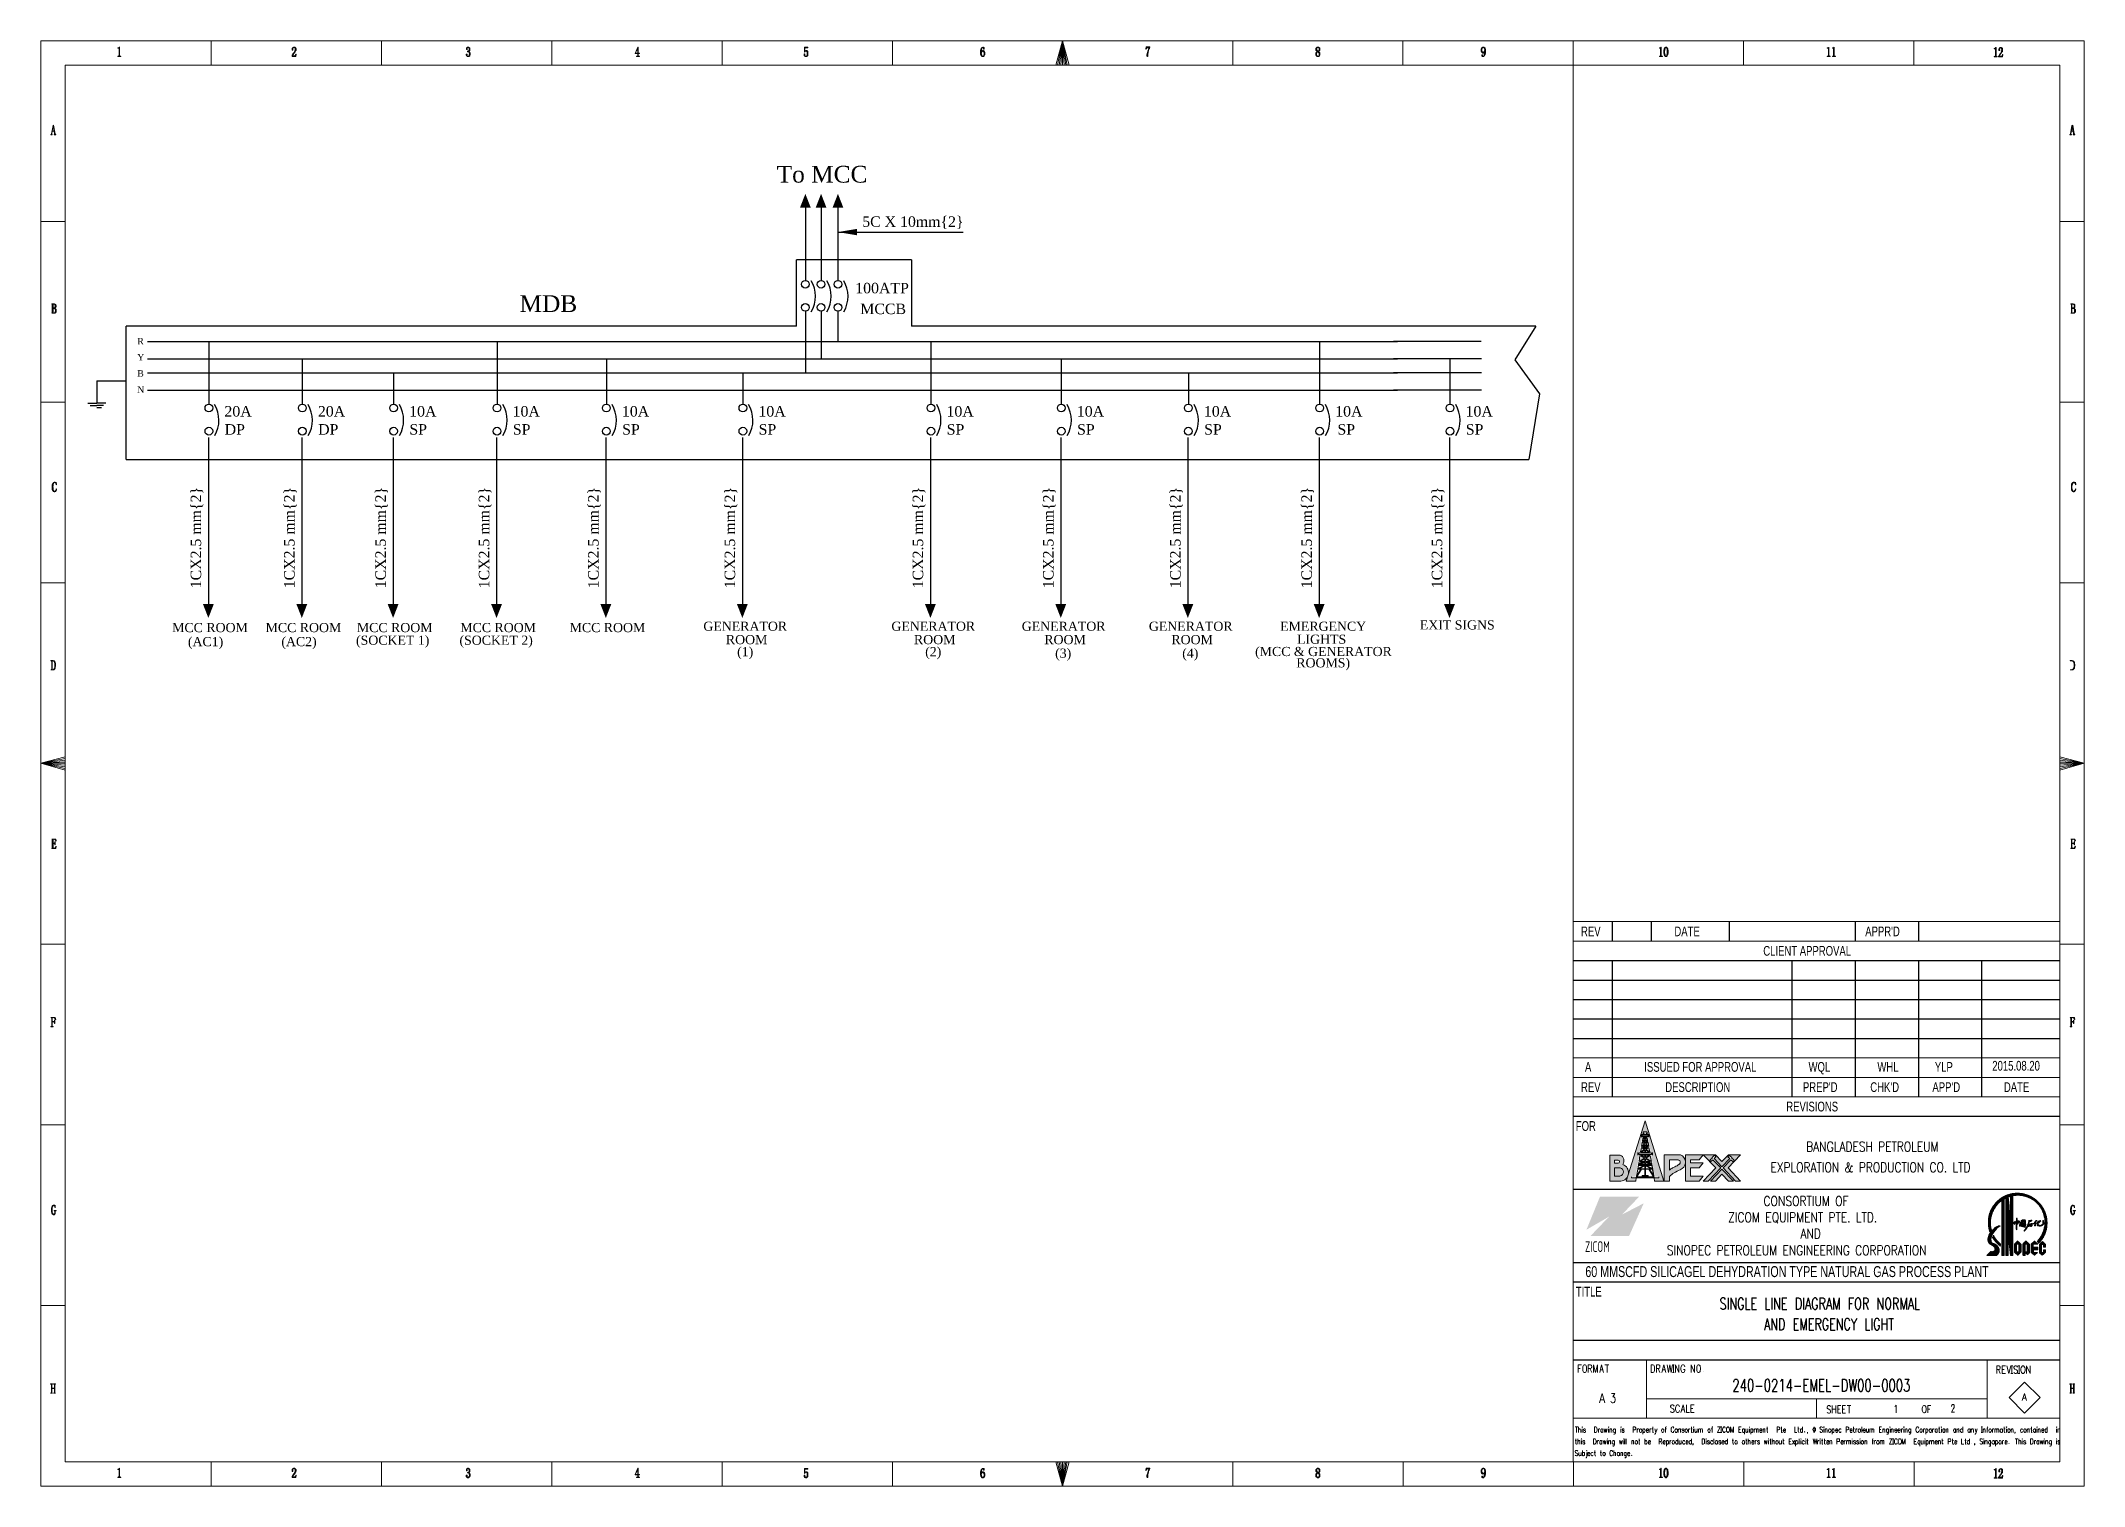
# Model space of a CAD drawing. Header units: inches. Extents: x -49881 to 95347, y -45374 to 27845.
# Drawn here: x 52628 to 95347, y -2573 to 27632 of the extents above; entities that cross this region are included whole.
import ezdxf

# ---------------------------------------------------------------- set-up
doc = ezdxf.new("R2010")
doc.units = ezdxf.units.IN
doc.header["$MEASUREMENT"] = 0
doc.layers.add('BORDER', color=4, linetype='Continuous')
doc.layers.add('Layer 1', color=7, linetype='Continuous')
doc.layers.add('ONDOCS', color=7, linetype='Continuous', lineweight=0)
doc.styles.add('1', font='isocp.shx')
doc.styles.add('B', font='times.ttf')
doc.styles.add('HZTXT', font='simplexs.shx', dxfattribs={"width": 0.7, "bigfont": 'hztxt.shx'})
doc.styles.add('ROMANS', font='txt.shx', dxfattribs={"width": 0.8})
doc.styles.add('SIMPLEX', font='simplex.shx')
doc.styles.get("Standard").update_dxf_attribs({"font": 'arial.ttf'})

msp = doc.modelspace()

# ---------------------------------------------------------------- texts
at = {"style": 'B'}
for s, height, p in [('To MCC', 350.48, (68012, 24669.9)), ('5C X 10mm{2}', 219.05, (69800.5, 23745.2)), ('MDB', 350.48, (62635, 21965.7)), ('100ATP', 219.05, (69654.4, 22356.1)), ('MCCB', 219.05, (69760.1, 21921.2)), ('R', 136.9, (54644.2, 21286.4)), ('Y', 136.9, (54641.9, 20953.3)), ('B', 136.9, (54641.9, 20613.8)), ('N', 136.9, (54641.9, 20274.2)), ('20A', 219.05, (56466.4, 19780.4)), ('20A', 219.05, (58420, 19780.3)), ('10A', 219.05, (60328.2, 19780.3)), ('10A', 219.05, (62491.2, 19780.1)), ('10A', 219.05, (64776.2, 19780.1)), ('10A', 219.05, (64776.2, 19780.1)), ('10A', 219.05, (67630.4, 19780.3)), ('10A', 219.05, (67630.4, 19780.3)), ('10A', 219.05, (71562, 19780.2)), ('10A', 219.05, (71562, 19780.2)), ('10A', 219.05, (74287.1, 19780.3)), ('10A', 219.05, (74287.1, 19780.3)), ('10A', 219.05, (76943.9, 19780.2)), ('10A', 219.05, (76943.9, 19780.2)), ('10A', 219.05, (79688.9, 19780.2)), ('10A', 219.05, (79688.9, 19780.2)), ('10A', 219.05, (82414.1, 19780.3)), ('10A', 219.05, (82414.1, 19780.3)), ('DP', 219.05, (56471.5, 19402.9)), ('DP', 219.05, (58425.1, 19402.8)), ('SP', 219.05, (60333.3, 19402.8)), ('SP', 219.05, (62496.4, 19402.6)), ('SP', 219.05, (64781.3, 19402.6)), ('SP', 219.05, (64781.3, 19402.6)), ('SP', 219.05, (67635.5, 19402.8)), ('SP', 219.05, (67635.5, 19402.8)), ('SP', 219.05, (71567.1, 19402.7)), ('SP', 219.05, (71567.1, 19402.7)), ('SP', 219.05, (74292.3, 19402.8)), ('SP', 219.05, (74292.3, 19402.8)), ('SP', 219.05, (76949, 19402.7)), ('SP', 219.05, (76949, 19402.7)), ('SP', 219.05, (79735.7, 19402.7)), ('SP', 219.05, (82419.2, 19402.8)), ('SP', 219.05, (82419.2, 19402.8)), ('MCC ROOM', 191.36, (55373.1, 15274.6)), ('MCC ROOM', 191.36, (57326.8, 15274.6)), ('MCC ROOM', 191.36, (59235, 15274.6)), ('MCC ROOM', 191.36, (61398, 15274.4)), ('MCC ROOM', 191.36, (63683, 15274.3)), ('GENERATOR', 191.36, (66479.3, 15302.4)), ('GENERATOR', 191.36, (70410.9, 15302.3)), ('GENERATOR', 191.36, (73136.1, 15302.4)), ('GENERATOR', 191.36, (75792.9, 15302.3)), ('EMERGENCY', 191.36, (78537.9, 15302.3)), ('EXIT SIGNS', 191.36, (81457.8, 15330.1)), ('(AC1)', 191.36, (55702.6, 14981.4)), ('(AC2)', 191.36, (57656.3, 14981.3)), ('(SOCKET 1)', 191.36, (59217, 15010.3)), ('(SOCKET 2)', 191.36, (61380, 15010.1)), ('ROOM ', 191.36, (66950.4, 15023.2)), ('(1)', 191.36, (67185.2, 14771.5)), ('ROOM ', 191.36, (70882, 15023.1)), ('(2)', 191.36, (71116.7, 14771.4)), ('ROOM ', 191.36, (73607.1, 15023.2)), ('ROOM ', 191.36, (76263.9, 15023.1)), ('(MCC & GENERATOR', 191.362, (78014.4, 14774.8)), ('LIGHTS', 191.36, (78891.3, 15030.7)), ('(3)', 191.36, (73833.5, 14739.5)), ('(4)', 191.36, (76490.3, 14739.4)), ('ROOMS)', 191.36, (78875.4, 14538))]:
    msp.add_text(s, height=height, dxfattribs=at).set_placement(p)
for p in [(55978.7, 16190.2), (57932.4, 16190.2), (59840.6, 16190.2), (62003.6, 16189.9), (64288.6, 16189.9), (64288.6, 16189.9), (67142.7, 16190.2), (67142.7, 16190.2), (71074.3, 16190), (71074.3, 16190), (73799.5, 16190.1), (73799.5, 16190.1), (76456.3, 16190), (76456.3, 16190), (79201.3, 16190), (79201.3, 16190), (81926.5, 16190.1), (81926.5, 16190.1)]:
    msp.add_text('1CX2.5 mm{2}', height=219.05, rotation=90, dxfattribs=at).set_placement(p)
at = {"lineweight": -3, "width": 0.7}
for s, height, style, p in [('SINGLE LINE DIAGRAM FOR NORMAL', 244.084, 'ROMANS', (87725.3, 1117.1)), ('AND EMERGENCY LIGHT', 244.084, 'ROMANS', (88653.8, 689)), ('240-0214-EMEL-DW00-0003', 254.254, 'ROMANS', (87992.4, -594.2)), ('1', 158.7, 'HZTXT', (91363.5, -1041.3)), ('2', 158.7, 'HZTXT', (92556.4, -1027.2))]:
    msp.add_text(s, height=height, dxfattribs=dict(at, style=style)).set_placement(p)

# ---------------------------------------------------------------- blocks, each defined once
blk = doc.blocks.new('Template Zicom')
at = {"lineweight": 5, "true_color": 0x008500}
h = blk.add_hatch(color=96, dxfattribs=at)
edge = h.paths.add_edge_path()
edge.add_line((854.2, 176.7), (853.6, 176.7))
edge.add_line((853.6, 176.7), (853.6, 178.5))
edge.add_line((853.6, 178.5), (854.5, 178.5))
edge.add_line((854.5, 178.5), (855.8, 186.4))
edge.add_line((855.8, 186.4), (855.5, 186.4))
edge.add_line((855.5, 186.4), (855.5, 187.9))
edge.add_line((855.5, 187.9), (856.4, 187.9))
edge.add_line((856.4, 187.9), (856.4, 189.1))
edge.add_line((856.4, 189.1), (858.5, 189.1))
edge.add_line((858.5, 189.1), (858.5, 187.9))
edge.add_line((858.5, 187.9), (859.4, 187.9))
edge.add_line((859.4, 187.9), (859.4, 186.4))
edge.add_line((859.4, 186.4), (859.1, 186.4))
edge.add_line((859.1, 186.4), (860.4, 178.5))
edge.add_line((860.4, 178.5), (861.4, 178.5))
edge.add_line((861.4, 178.5), (861.4, 176.7))
edge.add_line((861.4, 176.7), (860.7, 176.7))
edge.add_line((860.7, 176.7), (862.7, 165.3))
edge.add_line((862.7, 165.3), (864.8, 165.3))
edge.add_line((864.8, 165.3), (864.8, 164.8))
edge.add_line((864.8, 164.8), (862.2, 164.8))
edge.add_line((862.2, 164.8), (862.5, 163))
edge.add_line((862.5, 163), (867.5, 163))
edge.add_line((867.5, 163), (857.5, 195.1))
edge.add_line((857.5, 195.1), (847.7, 163.8))
edge.add_arc((831.7, 168.6), 16.7, 341.9619, 343.2558, ccw=False)
edge.add_line((847.5, 163.4), (847.4, 163))
edge.add_line((847.4, 163), (852.4, 163))
edge.add_line((852.4, 163), (852.7, 164.8))
edge.add_line((852.7, 164.8), (850.1, 164.8))
edge.add_line((850.1, 164.8), (850.1, 165.3))
edge.add_line((850.1, 165.3), (852.3, 165.3))
edge.add_line((852.3, 165.3), (854.2, 176.7))
h = blk.add_hatch(color=96, dxfattribs=at)
h.paths.add_polyline_path([(857.6, 174.9), (857.6, 173.4), (860.2, 173.4)])
h.paths.add_polyline_path([(860.1, 173), (857.6, 173), (857.6, 171.8)])
h.paths.add_polyline_path([(857.3, 173), (854.9, 173), (857.3, 171.8)])
h.paths.add_polyline_path([(857.3, 174.9), (854.8, 173.4), (857.3, 173.4)])
h.paths.add_polyline_path([(854.7, 176.7), (854.2, 173.5), (857.1, 175.2)])
h.paths.add_polyline_path([(857.3, 176.9), (855.1, 176.9), (857.3, 175.6)])
h.paths.add_polyline_path([(859.8, 176.9), (857.6, 176.9), (857.6, 175.6)])
h.paths.add_polyline_path([(860.2, 176.7), (857.8, 175.2), (860.8, 173.5)])
h.paths.add_polyline_path([(860.8, 178), (854.1, 178), (854.1, 177.2), (860.8, 177.2)])
h.paths.add_polyline_path([(857.6, 179.6), (857.6, 178.3), (859.6, 178.3)])
h.paths.add_polyline_path([(857.3, 179.6), (855.3, 178.3), (857.3, 178.3)])
h.paths.add_polyline_path([(857.1, 179.9), (855.5, 181), (855, 178.6)])
h.paths.add_polyline_path([(859.5, 181), (857.8, 179.9), (859.9, 178.6)])
h.paths.add_polyline_path([(858.8, 181.1), (857.6, 181.1), (857.6, 180.3)])
h.paths.add_polyline_path([(857.3, 181.1), (856.1, 181.1), (857.3, 180.3)])
h.paths.add_polyline_path([(857.3, 182.4), (856, 181.4), (857.3, 181.4)])
h.paths.add_polyline_path([(857.6, 182.4), (857.6, 181.4), (858.9, 181.4)])
h.paths.add_polyline_path([(859, 183.8), (857.8, 182.8), (859.4, 181.5)])
h.paths.add_polyline_path([(855.9, 183.8), (855.5, 181.5), (857.2, 182.8)])
h.paths.add_polyline_path([(857.3, 183.8), (856.5, 183.8), (857.3, 183.1)])
h.paths.add_polyline_path([(858.5, 183.8), (857.6, 183.8), (857.6, 183.1)])
h.paths.add_polyline_path([(857.6, 185), (857.6, 184.1), (858.5, 184.1)])
h.paths.add_polyline_path([(857.3, 185), (856.4, 184.1), (857.3, 184.1)])
h.paths.add_polyline_path([(857.2, 185.4), (856.3, 186.2), (856, 184.2)])
h.paths.add_polyline_path([(857.3, 186.4), (856.6, 186.4), (857.3, 185.8)])
h.paths.add_polyline_path([(858.3, 186.4), (857.6, 186.4), (857.6, 185.8)])
h.paths.add_polyline_path([(858.6, 186.2), (857.7, 185.4), (858.9, 184.2)])
h.paths.add_polyline_path([(859.1, 187.6), (855.9, 187.6), (855.9, 186.8), (859.1, 186.8)])
h.paths.add_polyline_path([(858.2, 188.8), (856.8, 188.8), (856.8, 187.9), (858.2, 187.9)])
h = blk.add_hatch(color=96, dxfattribs=at)
h.paths.add_polyline_path([(845.5, 171.9, 0.493757), (844.2, 176.9), (838.5, 176.9), (838.5, 163), (844.5, 163, 0.808017)])
h.paths.add_polyline_path([(843, 172.6), (841.1, 172.6), (841.1, 174.2), (843, 174.2, -1.005901)], flags=16)
h = blk.add_hatch(color=96, dxfattribs=at)
edge = h.paths.add_edge_path()
edge.add_spline(control_points=[(870.4, 165.4), (871.2, 166.1), (873, 167.6), (875.5, 168.6), (876.9, 169.5), (877.3, 169.7)], knot_values=[0, 0, 0, 0, 0.28541, 0.590043, 0.706449, 0.706449, 0.706449, 0.706449], degree=3, periodic=0)
edge.add_arc((874.8, 173.1), 4.21, 306.2172, 359.2162)
edge.add_line((879, 173.1), (879, 173.2))
edge.add_arc((874.8, 173.1), 4.21, 0.7838, 67.9524)
edge.add_line((876.4, 177), (867.6, 177))
edge.add_line((867.6, 177), (867.6, 163))
edge.add_line((867.6, 163), (870.4, 163))
edge.add_line((870.4, 163), (870.4, 165.4))
edge = h.paths.add_edge_path(flags=16)
edge.add_line((870.4, 168.9), (870.4, 174.3))
edge.add_line((870.4, 174.3), (875.3, 174.3))
edge.add_arc((875, 173), 1.28, -52.5961, 76.7394, ccw=False)
edge.add_spline(control_points=[(875.7, 172), (875.3, 171.7), (874.2, 171), (872.2, 170.2), (870.9, 169.3), (870.4, 168.9)], knot_values=[0, 0, 0, 0, 0.127501, 0.356218, 0.535507, 0.535507, 0.535507, 0.535507], degree=3, periodic=0)
blk.add_hatch(color=96, dxfattribs=at).paths.add_polyline_path([(879, 163), (886.3, 163), (888.5, 165.7), (881.7, 165.7), (881.7, 170.1), (886.3, 170.1), (888.5, 172.8), (881.7, 172.8), (881.7, 174.3), (886.3, 174.3), (888.5, 177), (879, 177), (879, 173.2, -0.00684), (879, 173.1)])
h = blk.add_hatch(color=96, dxfattribs=at)
h.paths.add_polyline_path([(895.2, 170), (888.5, 163), (891.2, 163), (897.9, 170), (893.7, 174.4), (892.6, 173.4), (892.2, 173.4), (892.2, 174.3), (893.2, 175.2), (893.2, 175.5), (894.2, 176.5), (894.7, 176.6), (895.3, 176), (894.3, 175), (898.5, 170.6), (902.7, 175), (901.7, 176), (902.3, 176.6), (902.8, 176.5), (903.8, 175.5), (903.8, 175.2), (904.8, 174.3), (904.8, 173.4), (904.4, 173.4), (903.3, 174.4), (899.1, 170), (905.8, 163), (908.5, 163), (901.8, 170), (908.5, 177), (902, 177), (898.5, 173.4), (895, 177), (888.5, 177)])
h.paths.add_polyline_path([(898.5, 169.4), (892.4, 163), (895, 163), (898.5, 166.6), (902, 163), (904.6, 163)], flags=17)
h = blk.add_hatch(color=96, dxfattribs=at)
h.paths.add_polyline_path([(862.2, 164.8), (862.1, 165.6), (859.8, 169.3), (861.5, 169.3), (861.4, 169.7), (858.2, 171.3), (861.1, 171.3), (860.8, 173), (857.9, 171.5), (857.1, 171.5), (854.1, 173), (853.8, 171.3), (856.7, 171.3), (853.5, 169.7), (853.5, 169.3), (855.1, 169.3), (852.8, 165.6), (852.7, 164.8)])
h.paths.add_polyline_path([(857.3, 166), (855.8, 166), (855.8, 165.2), (853, 165.2), (855.6, 169.3), (857.3, 169.3)], flags=16)
h.paths.add_polyline_path([(857.6, 166), (857.6, 169.3), (859.4, 169.3), (862, 165.2), (859.1, 165.2), (859.1, 166)], flags=16)
h.paths.add_polyline_path([(857.3, 169.6), (854.2, 169.6), (857.3, 171.2)], flags=16)
h.paths.add_polyline_path([(857.6, 169.6), (857.6, 171.2), (860.7, 169.6)], flags=16)
h = blk.add_hatch(color=96, dxfattribs=at)
h.paths.add_polyline_path([(854.2, 171.3), (853.8, 171.3), (853.5, 169.7), (853.9, 169.9)])
h.paths.add_polyline_path([(853.8, 169.2), (853.8, 169.3), (853.5, 169.3), (852.8, 165.6), (853.3, 166.4)])
h.paths.add_polyline_path([(861.1, 171.3), (860.8, 171.3), (861, 169.9), (861.4, 169.7)])
h.paths.add_polyline_path([(861.5, 169.3), (861.1, 169.3), (861.1, 169.2), (861.6, 166.4), (862.1, 165.6)])
at = {"true_color": 0xff3333}
blk.add_hatch(color=20, dxfattribs=at).paths.add_polyline_path([(856.7, 151.1), (848.9, 133.7), (828.3, 133.7), (838.2, 144), (826.1, 137), (833.3, 154.6), (854.2, 154.6), (845.1, 145.1)])
at = {"layer": 'Layer 1'}
for points in [[(42.1, 769), (42, 769), (42, 768.8), (41.9, 768.7), (41.9, 768.6), (41.8, 768.6), (41.8, 768.5), (41.6, 768.5), (41.1, 768.5), (41.1, 768.3), (41.6, 768.3), (41.8, 768.2), (41.8, 764.5), (41.6, 764.3), (41.6, 764.2), (41.5, 764.1), (41.3, 764.1), (41.1, 764.1), (41.1, 763.9), (42.7, 763.9), (42.7, 764.1), (42.4, 764.1), (42.2, 764.1), (42.2, 764.2), (42.1, 764.2), (42.1, 764.3)], [(135.3, 768.8), (135, 768.8), (135, 768.7), (134.8, 768.7), (135.2, 768.7), (135.4, 768.7), (135.5, 768.6), (135.7, 768.6), (135.7, 768.5), (135.8, 768.4), (135.9, 768.3), (135.9, 767.1), (135.8, 767), (135.8, 766.8), (135.7, 766.7), (135.7, 766.5), (135.5, 766.4), (135.5, 766.2), (135.4, 766.1), (135.3, 766), (135.2, 765.8), (135.1, 765.7), (135, 765.5), (134.8, 765.4), (134.7, 765.3), (134.7, 765.1), (134.6, 765), (134.6, 764.9), (134.5, 764.8), (134.5, 764.7), (134.4, 764.6), (134.4, 764.5), (134.3, 764.3), (134.3, 764.2), (134.5, 764.3), (134.5, 764.5), (134.6, 764.6), (134.7, 764.7), (134.7, 764.8), (134.8, 765), (135, 765.1), (135.1, 765.3), (135.2, 765.4), (135.2, 765.5), (135.3, 765.6), (135.4, 765.7), (135.4, 765.8), (135.5, 766), (135.7, 766.1), (135.8, 766.2), (135.9, 766.3), (135.9, 766.4), (136, 766.5), (136, 766.7), (136.1, 766.8), (136.2, 766.9), (136.2, 767.1), (136.4, 767.2), (136.4, 768), (136.2, 768.2), (136.2, 768.3), (136.1, 768.4), (136.1, 768.5), (136, 768.6), (136, 768.7), (135.9, 768.7), (135.8, 768.8)], [(134.8, 768.7), (134.7, 768.6), (134.6, 768.6), (134.6, 768.5), (134.5, 768.4), (134.5, 768.3), (134.4, 768.2), (134.4, 768), (134.3, 767.9), (134.3, 767.5), (134.4, 767.3), (134.5, 767.2), (134.6, 767.2), (134.7, 767.3), (134.7, 767.8), (134.6, 767.9), (134.6, 768), (134.6, 768.2), (134.6, 768.3), (134.7, 768.4), (134.8, 768.5), (135, 768.6), (135.1, 768.6), (135.1, 768.7), (135.2, 768.7)], [(136.4, 765.1), (136.2, 765.1), (136.2, 765), (136.2, 764.9), (136.1, 764.7), (136.1, 764.6), (136, 764.5), (136, 764.3), (135.9, 764.3), (134.5, 764.3), (134.3, 764.2), (134.3, 763.9), (136.2, 763.9)], [(227.6, 765.3), (227.6, 765.1), (227.5, 765.1), (227.4, 765), (227.4, 764.5), (227.5, 764.3), (227.6, 764.2), (227.6, 764.1), (227.7, 764.1), (227.8, 764), (227.9, 763.9), (228.8, 763.9), (228.9, 764), (228.3, 764), (228.2, 764), (228.1, 764.1), (227.9, 764.1), (227.8, 764.2), (227.8, 764.3), (227.7, 764.5), (227.8, 764.6), (227.8, 765.1), (227.7, 765.1)], [(227.9, 768.7), (227.8, 768.7), (227.7, 768.6), (227.6, 768.5), (227.6, 768.4), (227.5, 768.3), (227.5, 767.6), (227.6, 767.6), (227.7, 767.5), (227.8, 767.6), (227.8, 768.5), (227.9, 768.6), (228.1, 768.6), (228.2, 768.7), (228.3, 768.7)], [(228.4, 768.8), (227.9, 768.8), (227.9, 768.7), (228.4, 768.7), (228.5, 768.6), (228.6, 768.6), (228.8, 768.5), (228.8, 768.4), (228.9, 768.3), (228.9, 767.1), (228.8, 767), (228.8, 766.9), (228.6, 766.8), (228.5, 766.8), (228.4, 766.7), (228.1, 766.7), (228.1, 766.4), (228.4, 766.4), (228.5, 766.3), (228.8, 766.3), (228.9, 766.2), (228.9, 766.1), (229, 766), (229, 765.7), (229.1, 765.6), (229.1, 764.9), (229, 764.8), (229, 764.5), (228.9, 764.3), (228.8, 764.2), (228.8, 764.1), (228.6, 764.1), (228.5, 764), (228.3, 764), (228.9, 764), (229, 764.1), (229.1, 764.1), (229.2, 764.2), (229.2, 764.5), (229.3, 764.6), (229.3, 764.7), (229.5, 764.8), (229.5, 765.7), (229.3, 765.8), (229.3, 766), (229.2, 766), (229.2, 766.1), (229.1, 766.2), (229.1, 766.3), (229, 766.3), (228.9, 766.4), (228.8, 766.4), (228.6, 766.5), (228.8, 766.5), (228.9, 766.7), (229, 766.8), (229.1, 766.9), (229.2, 767), (229.2, 767.3), (229.3, 767.5), (229.3, 768), (229.2, 768.2), (229.2, 768.3), (229.1, 768.4), (229.1, 768.5), (229, 768.5), (229, 768.6), (228.9, 768.7), (228.8, 768.7), (228.6, 768.8)], [(319.3, 768.8), (319.1, 768.8), (317.6, 765.5), (317.6, 765.4), (319, 765.4), (319, 764.1), (318.8, 764.1), (318.4, 764.1), (318.4, 763.9), (319.9, 763.9), (319.9, 764.1), (319.4, 764.1), (319.4, 764.2), (319.3, 764.5), (319.3, 765.4), (319.9, 765.4), (319.9, 765.6), (319.3, 765.6), (317.7, 765.6), (319, 768.2)], [(319.3, 768.8), (319, 768.2), (319, 765.6), (317.7, 765.6), (319.3, 765.6)], [(408.1, 765.3), (408, 765.1), (407.9, 765), (407.9, 764.6), (408, 764.5), (408, 764.3), (408.1, 764.2), (408.2, 764.1), (408.4, 764), (408.9, 764), (408.8, 764), (408.7, 764), (408.6, 764.1), (408.5, 764.1), (408.4, 764.2), (408.2, 764.3), (408.2, 764.5), (408.2, 764.6), (408.4, 764.7), (408.4, 765.1), (408.2, 765.3)], [(410, 768.8), (408.1, 768.8), (408.1, 766.2), (408.2, 766.2), (408.4, 766.3), (408.4, 766.4), (408.2, 766.5), (408.4, 768.4), (409.9, 768.4)], [(408.5, 766.9), (408.4, 766.8), (408.4, 766.7), (408.2, 766.5), (408.4, 766.4), (408.5, 766.5), (408.5, 766.7), (408.6, 766.7), (408.7, 766.7), (408.7, 766.8), (408.9, 766.8)], [(409.1, 767.1), (408.9, 767.1), (408.8, 767), (408.6, 767), (408.6, 766.9), (408.5, 766.9), (408.9, 766.8), (409.2, 766.8), (409.3, 766.7), (409.4, 766.5), (409.5, 766.4), (409.5, 766.2), (409.6, 766.1), (409.6, 764.8), (409.5, 764.7), (409.5, 764.5), (409.4, 764.3), (409.4, 764.2), (409.3, 764.2), (409.2, 764.1), (409.2, 764), (409.1, 764), (408.4, 764), (408.5, 764), (408.6, 763.9), (409.4, 763.9), (409.4, 764), (409.5, 764), (409.6, 764.1), (409.8, 764.2), (409.8, 764.3), (409.9, 764.3), (409.9, 764.7), (410, 764.8), (410, 766.2), (409.9, 766.3), (409.9, 766.5), (409.8, 766.7), (409.6, 766.8), (409.6, 766.9), (409.5, 766.9), (409.4, 767), (409.2, 767)], [(503.7, 768.8), (503.5, 768.8), (503.4, 768.7), (503.2, 768.7), (503.1, 768.6), (503, 768.5), (502.9, 768.5), (502.7, 768.4), (502.7, 768.3), (502.6, 768.2), (502.6, 768), (502.5, 767.9), (502.5, 767.7), (502.4, 767.6), (502.4, 767.2), (502.3, 767), (502.3, 766.2), (502.3, 766.1), (502.3, 765.1), (502.4, 765), (502.4, 764.7), (502.5, 764.6), (502.5, 764.5), (502.6, 764.3), (502.7, 764.2), (502.7, 764.1), (502.9, 764), (503, 763.9), (503.4, 763.9), (503.3, 764), (503.2, 764), (503.1, 764.1), (503, 764.2), (502.9, 764.5), (502.9, 764.6), (502.7, 764.7), (502.7, 765.3), (502.6, 765.4), (502.6, 765.8), (502.7, 766), (502.7, 766.1), (502.6, 766.2), (502.6, 766.8), (502.7, 767), (502.7, 767.8), (502.9, 767.9), (502.9, 768.2), (503, 768.2), (503, 768.3), (503.1, 768.4), (503.2, 768.5), (503.3, 768.5), (503.3, 768.6), (504, 768.6), (503.9, 768.7), (503.8, 768.8)], [(503, 766.7), (502.9, 766.5), (502.7, 766.4), (502.7, 766.3), (502.6, 766.2), (502.7, 766.1), (502.9, 766.2), (503, 766.3), (503, 766.4), (503.1, 766.5), (503.2, 766.5), (503.3, 766.7), (503.5, 766.7)], [(503.5, 767), (503.4, 767), (503.3, 766.9), (503.1, 766.9), (503.1, 766.8), (503, 766.8), (503, 766.7), (503.7, 766.7), (503.8, 766.5), (503.9, 766.4), (503.9, 766.3), (504, 766.3), (504, 766.1), (504.1, 766), (504.1, 764.7), (504, 764.6), (504, 764.2), (503.9, 764.2), (503.9, 764.1), (503.8, 764), (503.5, 764), (503.4, 763.9), (503, 763.9), (503.1, 763.8), (503.7, 763.8), (503.8, 763.9), (503.9, 763.9), (504, 764), (504.1, 764.1), (504.1, 764.2), (504.2, 764.2), (504.2, 764.3), (504.4, 764.5), (504.4, 764.7), (504.5, 764.8), (504.5, 766), (504.4, 766.1), (504.4, 766.4), (504.2, 766.5), (504.2, 766.7), (504.1, 766.7), (504, 766.8), (503.9, 766.9), (503.8, 766.9), (503.7, 767)], [(504, 768.6), (503.5, 768.6), (503.7, 768.6), (503.8, 768.6), (503.8, 768.5), (503.9, 768.5), (503.9, 768.4), (503.9, 767.9), (504, 767.8), (504.1, 767.8), (504.2, 767.9), (504.2, 768.4), (504.1, 768.6)], [(592.7, 769), (590.7, 769), (590.6, 767.7), (590.7, 767.7), (590.7, 767.8), (590.7, 767.9), (590.9, 768.2), (590.9, 768.3), (591, 768.3), (591, 768.4), (591.1, 768.5), (592.4, 768.5), (592.6, 768.6), (592.7, 768.7)], [(592.6, 768.6), (592.4, 768.5), (592.4, 768.4), (592.2, 768.2), (592.2, 768), (592.1, 767.8), (592, 767.7), (592, 767.6), (591.9, 767.3), (591.9, 767.2), (591.8, 767.1), (591.8, 766.8), (591.7, 766.7), (591.7, 766.4), (591.6, 766.3), (591.6, 766.1), (591.4, 766), (591.4, 765.7), (591.3, 765.5), (591.3, 765.4), (591.3, 765.1), (591.3, 765), (591.2, 764.9), (591.2, 764.1), (591.3, 764), (591.4, 763.9), (591.6, 764), (591.7, 764), (591.7, 764.1), (591.7, 765.7), (591.8, 765.8), (591.8, 766.3), (591.9, 766.5), (591.9, 766.7), (592, 766.8), (592, 767.1), (592.1, 767.2), (592.1, 767.3), (592.2, 767.6), (592.2, 767.8), (592.4, 767.9), (592.4, 768), (592.5, 768.2), (592.5, 768.3), (592.6, 768.5)], [(682, 766.4), (681.9, 766.3), (681.9, 766.2), (681.8, 766.1), (681.6, 766), (681.6, 765.8), (681.5, 765.7), (681.5, 765.6), (681.4, 765.5), (681.4, 764.8), (681.5, 764.7), (681.5, 764.5), (681.6, 764.3), (681.8, 764.2), (681.8, 764.1), (681.9, 764.1), (682, 764), (682.6, 764), (682.5, 764), (682.3, 764), (682.2, 764.1), (682.1, 764.1), (682, 764.2), (682, 764.3), (681.9, 764.3), (681.9, 764.5), (681.8, 764.6), (681.8, 765.6), (681.9, 765.7), (681.9, 765.8), (682, 766), (682, 766.1), (682.1, 766.2), (682.2, 766.3), (682.2, 766.4)], [(682.6, 768.8), (682.1, 768.8), (682, 768.7), (681.9, 768.6), (681.8, 768.5), (681.6, 768.4), (681.6, 768.3), (681.5, 768.2), (681.5, 767.2), (681.6, 767.1), (681.6, 767), (681.8, 767), (681.8, 766.9), (681.9, 766.8), (682, 766.7), (682, 766.5), (682.1, 766.5), (682, 766.4), (682.3, 766.4), (682.5, 766.3), (682.6, 766.2), (682.7, 766.2), (682.8, 766.1), (682.8, 766), (682.9, 766), (683, 765.8), (683, 765.7), (683.2, 765.6), (683.3, 765.5), (683.3, 765.1), (683.4, 765), (683.4, 764.9), (683.3, 764.8), (683.3, 764.6), (683.2, 764.5), (683.2, 764.3), (683, 764.2), (683, 764.1), (682.9, 764.1), (682.8, 764), (682, 764), (682.1, 763.9), (683, 763.9), (683, 764), (683.2, 764), (683.3, 764.1), (683.4, 764.2), (683.4, 764.3), (683.5, 764.5), (683.5, 764.6), (683.6, 764.7), (683.6, 765.6), (683.5, 765.7), (683.5, 765.8), (683.4, 766), (683.4, 766.1), (683.3, 766.2), (683.2, 766.3), (683, 766.4), (682.9, 766.5), (683, 766.7), (682.7, 766.7), (682.6, 766.8), (682.5, 766.8), (682.3, 766.9), (682.2, 767), (682.1, 767.1), (682.1, 767.2), (682, 767.3), (681.9, 767.5), (681.9, 767.7), (681.8, 767.8), (681.8, 767.9), (681.9, 768), (681.9, 768.3), (682, 768.4), (682, 768.5), (682.1, 768.6), (682.2, 768.6), (682.3, 768.7), (683.2, 768.7), (683, 768.7), (682.9, 768.8)], [(683.2, 768.7), (682.6, 768.7), (682.7, 768.7), (682.8, 768.7), (682.9, 768.6), (683, 768.5), (683.2, 768.4), (683.2, 768.3), (683.3, 768.2), (683.3, 767.3), (683.2, 767.2), (683.2, 767), (683, 766.9), (682.9, 766.8), (682.9, 766.7), (682.8, 766.7), (683.2, 766.7), (683.3, 766.8), (683.3, 766.9), (683.4, 767), (683.4, 767.1), (683.5, 767.1), (683.5, 767.2), (683.6, 767.5), (683.6, 767.9), (683.5, 768), (683.5, 768.3), (683.4, 768.4), (683.3, 768.5), (683.3, 768.6), (683.2, 768.6)], [(770.9, 768.8), (770.6, 768.8), (770.5, 768.7), (770.4, 768.7), (770.4, 768.6), (770.2, 768.5), (770.1, 768.4), (770.1, 768.3), (770, 768.2), (770, 768), (769.9, 767.8), (769.9, 766.7), (770, 766.5), (770, 766.3), (770.1, 766.2), (770.1, 766.1), (770.2, 766), (770.9, 766.1), (770.7, 766.1), (770.6, 766.2), (770.5, 766.3), (770.5, 766.4), (770.4, 766.4), (770.4, 766.5), (770.2, 766.7), (770.2, 767.9), (770.4, 768), (770.4, 768.4), (770.5, 768.5), (770.6, 768.5), (770.6, 768.6), (770.7, 768.6), (770.8, 768.7), (771.5, 768.7), (771.4, 768.7), (771.3, 768.8)], [(770.2, 764.8), (770.1, 764.7), (770.1, 764.2), (770.2, 764.1), (770.2, 764), (770.4, 764), (770.8, 764), (770.7, 764), (770.6, 764.1), (770.6, 764.2), (770.5, 764.2), (770.5, 764.7), (770.4, 764.8)], [(771.5, 766.5), (771.5, 766.4), (771.4, 766.3), (771.3, 766.2), (771.2, 766.1), (770.9, 766.1), (770.2, 766), (770.4, 766), (770.5, 765.8), (770.6, 765.7), (771.2, 765.7), (771.2, 765.8), (771.3, 765.8), (771.4, 766), (771.5, 766.1), (771.5, 766.2), (771.6, 766.3), (771.6, 766.4), (771.7, 766.5)], [(771.5, 768.7), (770.9, 768.7), (771, 768.7), (771.2, 768.7), (771.3, 768.6), (771.4, 768.5), (771.5, 768.4), (771.5, 768.3), (771.6, 768.2), (771.6, 767.8), (771.7, 767.7), (771.7, 767), (771.6, 766.9), (771.6, 766.7), (771.5, 766.5), (771.7, 766.5), (771.7, 766.4), (771.7, 766.1), (771.6, 765.8), (771.6, 765.1), (771.5, 765), (771.5, 764.7), (771.4, 764.6), (771.4, 764.5), (771.3, 764.3), (771.3, 764.2), (771.2, 764.1), (771, 764.1), (770.9, 764), (770.4, 764), (770.5, 763.9), (771.2, 763.9), (771.2, 764), (771.3, 764), (771.4, 764.1), (771.5, 764.2), (771.6, 764.3), (771.7, 764.5), (771.7, 764.7), (771.9, 764.8), (771.9, 765), (772, 765.1), (772, 765.5), (772.1, 765.7), (772.1, 767.6), (772, 767.7), (772, 768), (771.9, 768.2), (771.9, 768.3), (771.7, 768.4), (771.7, 768.5), (771.6, 768.5), (771.5, 768.6)], [(866, 768.8), (865.9, 768.8), (865.9, 768.7), (865.8, 768.6), (865.6, 768.5), (865.5, 768.5), (865.4, 768.4), (865.1, 768.4), (865.1, 768.3), (865.5, 768.3), (865.6, 768.2), (865.6, 764.2), (865.5, 764.2), (865.5, 764.1), (865.4, 764.1), (865.3, 764.1), (865.1, 764.1), (865.1, 763.9), (866.7, 763.9), (866.7, 764.1), (866.5, 764.1), (866.2, 764.1), (866.1, 764.2), (866, 764.3)], [(868.1, 768.6), (868, 768.6), (868, 768.5), (867.8, 768.4), (867.8, 768.2), (867.7, 768), (867.7, 767.9), (867.6, 767.8), (867.6, 767.5), (867.5, 767.3), (867.5, 765.4), (867.6, 765.1), (867.6, 765), (867.6, 764.8), (867.7, 764.7), (867.7, 764.6), (867.8, 764.5), (867.8, 764.3), (868, 764.2), (868.1, 764.1), (868.1, 764), (868.2, 764), (868.3, 763.9), (868.9, 763.9), (869, 764), (869.1, 764.1), (868.4, 764.1), (868.3, 764.2), (868.2, 764.3), (868.2, 764.5), (868.1, 764.7), (868.1, 764.8), (868, 764.9), (868, 765.4), (867.8, 765.5), (867.8, 767.1), (868, 767.2), (868, 767.8), (868.1, 767.9), (868.1, 768.2), (868.2, 768.4), (868.3, 768.5), (868.4, 768.6), (868.5, 768.6)], [(868.5, 768.8), (868.3, 768.8), (868.3, 768.7), (868.2, 768.7), (868.1, 768.6), (868.8, 768.6), (868.9, 768.5), (869, 768.5), (869, 768.4), (869.1, 768.2), (869.1, 768), (869.2, 767.9), (869.2, 767), (869.3, 766.9), (869.3, 766.8), (869.3, 766.5), (869.3, 765.8), (869.2, 765.7), (869.2, 765), (869.1, 764.9), (869.1, 764.7), (869, 764.5), (869, 764.3), (868.9, 764.2), (868.8, 764.1), (868.5, 764.1), (869.1, 764.1), (869.2, 764.2), (869.3, 764.3), (869.3, 764.6), (869.5, 764.7), (869.5, 764.9), (869.6, 765), (869.6, 765.4), (869.7, 765.5), (869.7, 767.2), (869.6, 767.3), (869.6, 767.8), (869.5, 767.9), (869.5, 768.2), (869.3, 768.3), (869.3, 768.4), (869.2, 768.5), (869.1, 768.6), (869.1, 768.7), (869, 768.7), (868.9, 768.8)], [(955.7, 768.8), (955.6, 768.7), (955.5, 768.6), (955.5, 768.5), (955.4, 768.5), (955.3, 768.5), (955.2, 768.4), (954.8, 768.4), (954.8, 768.3), (955.3, 768.3), (955.4, 768.2), (955.4, 764.1), (955.3, 764.1), (955, 764.1), (954.8, 764.1), (954.8, 763.9), (956.4, 763.9), (956.4, 764.1), (956.2, 764.1), (956, 764.1), (955.9, 764.2), (955.9, 764.3), (955.7, 764.6)], [(958.5, 768.8), (958.4, 768.7), (958.3, 768.6), (958.3, 768.5), (958.2, 768.5), (958.1, 768.5), (957.9, 768.4), (957.6, 768.4), (957.6, 768.3), (958.1, 768.3), (958.2, 768.2), (958.2, 764.1), (958.1, 764.1), (957.8, 764.1), (957.6, 764.1), (957.6, 763.9), (959.2, 763.9), (959.2, 764.1), (959, 764.1), (958.7, 764.1), (958.6, 764.2), (958.6, 764.3), (958.5, 764.6)], [(1045, 768.6), (1044.9, 768.6), (1044.8, 768.5), (1044.7, 768.4), (1044.7, 768.3), (1044.6, 768.3), (1044.4, 768.2), (1044, 768.2), (1044, 768), (1044.4, 768), (1044.6, 767.9), (1044.7, 767.7), (1044.7, 764.2), (1044.6, 764), (1044.6, 763.9), (1044.4, 763.9), (1044.3, 763.9), (1044.2, 763.8), (1044, 763.8), (1044, 763.6), (1045.6, 763.6), (1045.6, 763.8), (1045.4, 763.8), (1045.3, 763.9), (1045, 763.9), (1045, 764)], [(1047.6, 768.6), (1047.2, 768.6), (1047.1, 768.5), (1047, 768.5), (1047.5, 768.5), (1047.6, 768.5), (1047.7, 768.4), (1047.8, 768.4), (1047.9, 768.3), (1048, 768.2), (1048, 768), (1048.1, 767.8), (1048.1, 767), (1048, 766.9), (1048, 766.5), (1047.9, 766.4), (1047.9, 766.3), (1047.8, 766.2), (1047.8, 766.1), (1047.7, 766), (1047.7, 765.8), (1047.6, 765.7), (1047.5, 765.6), (1047.5, 765.5), (1047.3, 765.4), (1047.2, 765.3), (1047.1, 765.1), (1047.1, 765), (1047, 764.9), (1046.9, 764.8), (1046.8, 764.7), (1046.8, 764.6), (1046.6, 764.5), (1046.6, 764.3), (1046.5, 764.2), (1046.5, 764.1), (1046.4, 764), (1046.6, 764.1), (1046.8, 764.1), (1046.8, 764.2), (1046.9, 764.3), (1046.9, 764.5), (1047, 764.6), (1047.1, 764.8), (1047.2, 764.9), (1047.3, 765), (1047.3, 765.1), (1047.5, 765.3), (1047.5, 765.4), (1047.6, 765.5), (1047.7, 765.6), (1047.8, 765.7), (1047.8, 765.8), (1047.9, 766), (1048, 766.1), (1048.1, 766.2), (1048.1, 766.3), (1048.3, 766.4), (1048.4, 766.5), (1048.4, 766.7), (1048.5, 766.8), (1048.5, 767.9), (1048.4, 768), (1048.4, 768.2), (1048.3, 768.3), (1048.3, 768.4), (1048.1, 768.4), (1048.1, 768.5), (1048, 768.5), (1047.9, 768.6)], [(1048.6, 764.9), (1048.5, 764.9), (1048.5, 764.8), (1048.4, 764.7), (1048.4, 764.3), (1048.3, 764.2), (1048.1, 764.1), (1046.6, 764.1), (1046.4, 764), (1046.4, 763.6), (1048.5, 763.6)], [(1047, 768.5), (1046.9, 768.4), (1046.9, 768.3), (1046.8, 768.3), (1046.8, 768.2), (1046.6, 768), (1046.6, 767.9), (1046.5, 767.8), (1046.5, 767.1), (1046.6, 767), (1047, 767), (1047, 767.1), (1047, 767.3), (1046.9, 767.5), (1046.9, 767.8), (1046.9, 767.9), (1046.9, 768), (1047, 768.2), (1047, 768.3), (1047.1, 768.3), (1047.1, 768.4), (1047.2, 768.4), (1047.3, 768.5), (1047.5, 768.5)], [(6.5, 727), (5.7, 722.6), (5.6, 722.4), (5.4, 722.2), (5.3, 722.2), (5.3, 722), (6.1, 722), (6.1, 722.2), (5.9, 722.2), (5.9, 722.4), (5.8, 722.5), (5.8, 722.6), (5.9, 722.8), (6, 723.9), (7.1, 723.9), (6.1, 724.1), (6.6, 726.5)], [(6.8, 727.1), (6.5, 727), (6.6, 726.5), (7.1, 724.1), (6.1, 724.1), (7.1, 723.9), (7.3, 722.6), (7.3, 722.4), (7.2, 722.2), (7.1, 722.2), (7.1, 722), (8, 722), (8, 722.2), (7.9, 722.2), (7.7, 722.4), (7.6, 722.4), (7.6, 722.6)], [(1085.6, 727), (1084.8, 722.6), (1084.8, 722.4), (1084.7, 722.4), (1084.7, 722.2), (1084.6, 722.2), (1084.5, 722.2), (1084.5, 722), (1085.3, 722), (1085.3, 722.2), (1085.2, 722.2), (1085, 722.4), (1085, 722.8), (1085.3, 723.9), (1086.2, 723.9), (1085.3, 724.1), (1085.7, 726.5)], [(1086, 727.1), (1085.6, 727), (1085.7, 726.5), (1086.2, 724.1), (1085.3, 724.1), (1086.2, 723.9), (1086.4, 722.6), (1086.4, 722.2), (1086.3, 722.2), (1086.2, 722.2), (1086.2, 722), (1087.1, 722), (1087.1, 722.2), (1087, 722.2), (1086.9, 722.4), (1086.8, 722.6)], [(7.1, 631.7), (5.8, 631.7), (5.8, 631.5), (7.2, 631.5), (7.3, 631.3), (7.4, 631.3), (7.4, 631.2), (7.5, 631.2), (7.5, 631.1), (7.6, 631), (7.6, 630.1), (7.5, 630), (7.5, 629.8), (7.4, 629.7), (7.4, 629.6), (7.3, 629.6), (7.2, 629.5), (6.5, 629.5), (7.4, 629.4), (7.5, 629.5), (7.6, 629.5), (7.7, 629.6), (7.9, 629.7), (8, 629.8), (8, 630.1), (8.1, 630.2), (8.1, 630.8), (8, 630.9), (8, 631.2), (7.9, 631.3), (7.7, 631.3), (7.7, 631.5), (7.6, 631.6), (7.3, 631.6), (7.2, 631.7)], [(7.5, 629.4), (6.9, 629.3), (7.3, 629.3), (7.4, 629.1), (7.5, 629.1), (7.5, 629), (7.6, 629), (7.6, 628.9), (7.7, 628.8), (7.7, 628.7), (7.9, 628.6), (7.9, 627.6), (7.7, 627.5), (7.7, 627.3), (7.6, 627.2), (7.5, 627.1), (7.4, 626.9), (7.3, 626.9), (7.2, 626.8), (5.8, 626.8), (5.8, 626.7), (7.5, 626.7), (7.6, 626.8), (7.7, 626.9), (7.9, 626.9), (8, 627.1), (8, 627.2), (8.1, 627.3), (8.1, 627.4), (8.2, 627.5), (8.2, 628.6), (8.1, 628.7), (8.1, 628.8), (8, 628.9), (7.9, 629), (7.9, 629.1), (7.7, 629.1), (7.6, 629.3)], [(5.9, 631.5), (6, 631.5), (6.1, 631.3), (6.1, 627.1), (6, 626.9), (5.9, 626.8), (6.7, 626.8), (6.6, 626.8), (6.5, 626.9), (6.5, 629.3), (6.9, 629.3), (7.5, 629.4), (7.4, 629.4), (6.5, 629.5), (6.5, 631.5), (6.6, 631.5), (6.9, 631.5)], [(1086.2, 631.7), (1084.9, 631.7), (1084.9, 631.5), (1086.4, 631.5), (1086.4, 631.3), (1086.5, 631.3), (1086.7, 631.2), (1086.8, 631.2), (1086.8, 631.1), (1086.8, 631), (1086.9, 630.9), (1086.9, 630.2), (1086.8, 630.1), (1086.8, 629.8), (1086.7, 629.7), (1086.7, 629.6), (1086.5, 629.6), (1086.4, 629.5), (1085.6, 629.5), (1086.5, 629.4), (1086.8, 629.5), (1086.9, 629.5), (1086.9, 629.6), (1087, 629.7), (1087.1, 629.7), (1087.1, 629.8), (1087.1, 630), (1087.2, 630.1), (1087.2, 631.1), (1087.1, 631.2), (1087.1, 631.3), (1087, 631.3), (1087, 631.5), (1086.9, 631.5), (1086.8, 631.6), (1086.5, 631.6), (1086.3, 631.7)], [(1086.8, 629.4), (1086.2, 629.3), (1086.5, 629.3), (1086.5, 629.1), (1086.7, 629.1), (1086.8, 629), (1086.9, 629), (1086.9, 628.9), (1086.9, 628.8), (1087, 628.7), (1087, 627.4), (1086.9, 627.3), (1086.9, 627.2), (1086.8, 627.2), (1086.8, 627.1), (1086.7, 627.1), (1086.5, 626.9), (1086.4, 626.8), (1084.9, 626.8), (1084.9, 626.7), (1086.7, 626.7), (1086.8, 626.8), (1086.9, 626.8), (1087, 626.9), (1087.1, 627.1), (1087.2, 627.2), (1087.4, 627.3), (1087.4, 627.5), (1087.5, 627.6), (1087.5, 628.2), (1087.4, 628.4), (1087.4, 628.7), (1087.2, 628.8), (1087.2, 628.9), (1087.1, 629), (1087, 629.1), (1086.9, 629.1), (1086.9, 629.3)], [(1085.2, 631.5), (1085.3, 631.5), (1085.3, 631.3), (1085.3, 626.9), (1085.2, 626.8), (1085.8, 626.8), (1085.7, 626.9), (1085.6, 627.1), (1085.6, 629.3), (1086.2, 629.3), (1086.8, 629.4), (1086.5, 629.4), (1085.6, 629.5), (1085.6, 631.2), (1085.7, 631.5), (1086.1, 631.5)], [(6.8, 536.3), (6.8, 536.2), (6.7, 536), (6.6, 536), (6.5, 535.9), (6.5, 535.8), (6.4, 535.7), (6.4, 535.6), (6.2, 535.5), (6.2, 535.1), (6.1, 535), (6.1, 534.7), (6, 534.4), (6, 533), (6.1, 532.9), (6.1, 532.5), (6.2, 532.3), (6.2, 532.1), (6.4, 532), (6.4, 531.9), (6.5, 531.8), (6.6, 531.6), (6.7, 531.5), (6.8, 531.4), (7.1, 531.4), (7.2, 531.3), (7.5, 531.3), (7.5, 531.4), (7.7, 531.4), (7.9, 531.5), (7.2, 531.5), (7.1, 531.6), (6.9, 531.6), (6.9, 531.8), (6.8, 531.8), (6.7, 531.9), (6.7, 532), (6.6, 532.1), (6.6, 532.3), (6.5, 532.5), (6.5, 533.4), (6.4, 533.5), (6.4, 534.2), (6.5, 534.3), (6.5, 535), (6.6, 535.1), (6.6, 535.5), (6.7, 535.6), (6.7, 535.8), (6.8, 535.9), (6.9, 535.9), (6.9, 536), (7.1, 536.2), (7.4, 536.2)], [(8.2, 536.4), (8.1, 536.3), (6.8, 536.3), (7.4, 536.2), (7.6, 536.2), (7.7, 536), (7.9, 536), (8, 535.9), (8, 535.8), (8.1, 535.7), (8.1, 535.6), (8.2, 535.5), (8.2, 535.2), (8.3, 535), (8.4, 535.1)], [(7.4, 536.4), (7.2, 536.4), (7.1, 536.3), (6.8, 536.3), (8, 536.3), (7.7, 536.3), (7.6, 536.4)], [(1086.1, 536.3), (1086, 536.2), (1085.8, 536), (1085.7, 535.9), (1085.6, 535.8), (1085.6, 535.7), (1085.5, 535.6), (1085.5, 535.5), (1085.4, 535.3), (1085.4, 534.9), (1085.3, 534.8), (1085.3, 533), (1085.3, 532.9), (1085.3, 532.7), (1085.4, 532.6), (1085.4, 532.3), (1085.5, 532.2), (1085.5, 532), (1085.6, 531.9), (1085.7, 531.8), (1085.7, 531.6), (1085.8, 531.6), (1086, 531.5), (1086, 531.4), (1086.1, 531.4), (1086.2, 531.4), (1086.3, 531.3), (1086.7, 531.3), (1086.8, 531.4), (1087, 531.4), (1087.1, 531.5), (1086.4, 531.5), (1086.3, 531.6), (1086.2, 531.6), (1086.1, 531.8), (1086, 531.8), (1086, 531.9), (1085.8, 532), (1085.8, 532.2), (1085.7, 532.3), (1085.7, 532.8), (1085.6, 532.9), (1085.6, 534.7), (1085.7, 534.8), (1085.7, 535.1), (1085.8, 535.3), (1085.8, 535.6), (1086, 535.6), (1086, 535.8), (1086.1, 535.9), (1086.2, 536), (1086.3, 536.2), (1086.5, 536.2)], [(1087.5, 536.4), (1087.4, 536.3), (1086.1, 536.3), (1086.5, 536.2), (1086.9, 536.2), (1087, 536), (1087.1, 536), (1087.1, 535.9), (1087.2, 535.8), (1087.2, 535.7), (1087.4, 535.6), (1087.4, 535.5), (1087.5, 535.3), (1087.5, 535), (1087.6, 535.1)], [(1086.7, 536.4), (1086.4, 536.4), (1086.3, 536.3), (1086.1, 536.3), (1087.2, 536.3), (1086.9, 536.3), (1086.9, 536.4)], [(8.3, 532.8), (8.2, 532.7), (8.2, 532.3), (8.1, 532.2), (8.1, 532.1), (8, 532), (8, 531.9), (7.9, 531.8), (7.7, 531.6), (7.6, 531.6), (7.5, 531.5), (7.3, 531.5), (7.9, 531.5), (8, 531.6), (8, 531.8), (8.1, 531.8), (8.1, 531.9), (8.2, 532), (8.2, 532.1), (8.3, 532.2), (8.3, 532.5), (8.4, 532.6), (8.4, 532.7)], [(1087.5, 532.8), (1087.5, 532.5), (1087.4, 532.3), (1087.4, 532.2), (1087.2, 532.1), (1087.2, 532), (1087.1, 531.9), (1087, 531.8), (1087, 531.6), (1086.9, 531.6), (1086.8, 531.5), (1086.5, 531.5), (1087.1, 531.5), (1087.1, 531.6), (1087.2, 531.8), (1087.4, 531.9), (1087.5, 532), (1087.5, 532.2), (1087.6, 532.5), (1087.6, 532.7)], [(6.5, 441.1), (5.4, 441.1), (5.4, 440.9), (6.7, 440.9), (6.8, 440.7), (6.9, 440.7), (6.9, 440.6), (7.1, 440.6), (7.2, 440.5), (7.2, 440.3), (7.3, 440.3), (7.3, 440.1), (7.4, 439.9), (7.4, 439.4), (7.5, 439.1), (7.5, 438.8), (7.5, 438.7), (7.5, 438), (7.4, 437.9), (7.4, 437.3), (7.3, 437.2), (7.3, 436.9), (7.2, 436.8), (7.1, 436.7), (7.1, 436.6), (6.9, 436.5), (6.8, 436.5), (6.7, 436.4), (6.6, 436.4), (6.5, 436.2), (5.4, 436.2), (5.4, 436.1), (6.8, 436.1), (6.9, 436.2), (7.1, 436.2), (7.1, 436.4), (7.2, 436.4), (7.3, 436.5), (7.4, 436.6), (7.5, 436.7), (7.5, 436.8), (7.6, 436.9), (7.6, 437.2), (7.7, 437.3), (7.7, 437.6), (7.9, 437.9), (7.9, 439.5), (7.7, 439.7), (7.7, 439.9), (7.6, 440.1), (7.6, 440.3), (7.5, 440.4), (7.5, 440.5), (7.4, 440.5), (7.3, 440.6), (7.3, 440.7), (7.2, 440.7), (7.1, 440.9), (6.9, 440.9), (6.8, 441), (6.6, 441)], [(5.6, 440.9), (5.7, 440.9), (5.7, 440.7), (5.8, 440.6), (5.8, 436.5), (5.7, 436.4), (5.6, 436.2), (6.4, 436.2), (6.2, 436.2), (6.1, 436.4), (6.1, 440.9), (6.2, 440.9), (6.4, 440.9)], [(1085.6, 441.1), (1084.7, 441.1), (1084.7, 440.9), (1085.8, 440.9), (1086, 440.7), (1086.1, 440.7), (1086.2, 440.6), (1086.3, 440.6), (1086.3, 440.5), (1086.4, 440.4), (1086.4, 440.3), (1086.5, 440.2), (1086.5, 439.9), (1086.7, 439.8), (1086.7, 438.8), (1086.7, 438.7), (1086.7, 437.5), (1086.5, 437.4), (1086.5, 437), (1086.4, 436.9), (1086.4, 436.8), (1086.3, 436.8), (1086.3, 436.7), (1086.2, 436.6), (1086.2, 436.5), (1086.1, 436.5), (1086, 436.4), (1085.7, 436.4), (1085.6, 436.2), (1084.7, 436.2), (1084.7, 436.1), (1086, 436.1), (1086.1, 436.2), (1086.2, 436.2), (1086.3, 436.4), (1086.4, 436.4), (1086.4, 436.5), (1086.5, 436.6), (1086.7, 436.6), (1086.7, 436.7), (1086.8, 436.8), (1086.8, 436.9), (1086.9, 437), (1086.9, 437.3), (1087, 437.4), (1087, 438.1), (1087.1, 438.3), (1087.1, 439), (1087, 439.2), (1087, 439.8), (1086.9, 439.9), (1086.9, 440.2), (1086.8, 440.3), (1086.8, 440.4), (1086.7, 440.5), (1086.5, 440.6), (1086.4, 440.7), (1086.3, 440.7), (1086.3, 440.9), (1086.2, 440.9), (1086.1, 441), (1085.7, 441)], [(8, 345.7), (5.8, 345.7), (5.8, 345.6), (7.4, 345.6), (7.5, 345.4), (7.6, 345.4), (7.7, 345.3), (7.7, 345.2), (7.9, 345.2), (7.9, 345.1), (8, 345), (8, 344.8), (8.1, 344.6), (8.2, 344.8)], [(8.1, 342), (8.1, 341.7), (8, 341.6), (8, 341.5), (7.9, 341.4), (7.9, 341.3), (7.7, 341.2), (7.6, 341.1), (7.5, 341.1), (7.4, 340.9), (5.8, 340.9), (5.8, 340.7), (8, 340.7), (8.2, 341.9)], [(5.9, 345.6), (6, 345.6), (6.1, 345.4), (6.1, 340.9), (6, 340.9), (5.9, 340.9), (6.7, 340.9), (6.5, 340.9), (6.5, 341.1), (6.5, 343.4), (7.1, 343.4), (6.5, 343.5), (6.5, 345.4), (6.6, 345.4), (6.7, 345.6), (7.3, 345.6)], [(7.6, 344.3), (7.5, 344.3), (7.5, 344.1), (7.5, 343.7), (7.4, 343.6), (7.3, 343.6), (7.2, 343.5), (6.5, 343.5), (7.1, 343.4), (7.2, 343.4), (7.3, 343.3), (7.4, 343.1), (7.5, 343), (7.5, 342.6), (7.6, 342.6)], [(1087.1, 345.7), (1085, 345.7), (1085, 345.6), (1086.7, 345.6), (1086.7, 345.4), (1086.8, 345.4), (1086.9, 345.3), (1087, 345.2), (1087.1, 345.1), (1087.1, 345), (1087.2, 344.8), (1087.2, 344.6), (1087.4, 344.8)], [(1087.4, 342), (1087.2, 341.7), (1087.2, 341.5), (1087.1, 341.4), (1087, 341.3), (1087, 341.2), (1086.9, 341.2), (1086.9, 341.1), (1086.8, 341.1), (1086.7, 340.9), (1085, 340.9), (1085, 340.7), (1087.2, 340.7), (1087.5, 341.9)], [(1085.2, 345.6), (1085.3, 345.4), (1085.3, 340.9), (1085.2, 340.9), (1085.8, 340.9), (1085.7, 340.9), (1085.7, 341.1), (1085.6, 341.2), (1085.6, 343.4), (1086.3, 343.4), (1085.6, 343.5), (1085.6, 345.3), (1085.7, 345.3), (1085.7, 345.4), (1085.8, 345.6), (1086.4, 345.6)], [(1086.9, 344.3), (1086.7, 344.3), (1086.7, 344.1), (1086.7, 343.6), (1086.5, 343.6), (1086.4, 343.5), (1085.6, 343.5), (1086.3, 343.4), (1086.4, 343.3), (1086.5, 343.3), (1086.7, 343.1), (1086.7, 342.6), (1086.9, 342.6)], [(7.6, 250.4), (5.4, 250.4), (5.4, 250.3), (6.9, 250.3), (7.1, 250.2), (7.2, 250.2), (7.3, 250), (7.4, 250), (7.4, 249.9), (7.5, 249.9), (7.5, 249.8), (7.6, 249.7), (7.7, 249.6), (7.7, 249.5), (7.9, 249.3), (8, 249.3)], [(5.6, 250.3), (5.7, 250.2), (5.8, 250), (5.8, 245.8), (5.7, 245.6), (5.4, 245.6), (5.4, 245.4), (6.5, 245.4), (6.5, 245.6), (6.1, 245.6), (6.1, 245.8), (6.1, 248), (6.8, 248), (6.1, 248.2), (6.1, 250.2), (6.2, 250.3), (6.9, 250.3)], [(7.4, 248.9), (7.2, 248.9), (7.2, 248.6), (7.2, 248.3), (7.1, 248.2), (6.1, 248.2), (6.8, 248), (6.9, 248), (7.1, 247.8), (7.2, 247.8), (7.2, 247.7), (7.2, 247.1), (7.4, 247.1)], [(1086.9, 250.4), (1084.6, 250.4), (1084.6, 250.3), (1086.1, 250.3), (1086.2, 250.2), (1086.4, 250.2), (1086.5, 250), (1086.7, 250), (1086.7, 249.9), (1086.8, 249.8), (1086.9, 249.7), (1086.9, 249.6), (1087, 249.5), (1087, 249.3), (1087.1, 249.3)], [(1084.7, 250.3), (1084.8, 250.2), (1084.9, 250.2), (1084.9, 250), (1084.9, 245.6), (1084.8, 245.6), (1084.6, 245.6), (1084.6, 245.4), (1085.6, 245.4), (1085.6, 245.6), (1085.4, 245.6), (1085.4, 245.8), (1085.3, 245.9), (1085.3, 248), (1086, 248), (1085.3, 248.2), (1085.3, 250), (1085.4, 250.2), (1085.5, 250.3), (1086.1, 250.3)], [(1086.5, 248.9), (1086.4, 248.9), (1086.4, 248.6), (1086.4, 248.4), (1086.3, 248.3), (1086.2, 248.2), (1085.3, 248.2), (1086, 248), (1086.2, 248), (1086.3, 247.8), (1086.3, 247.7), (1086.4, 247.6), (1086.4, 247.1), (1086.5, 247.1)], [(6.8, 150.1), (6.6, 150.1), (6.5, 150), (6.4, 149.9), (6.2, 149.8), (6.1, 149.8), (6.1, 149.7), (6, 149.5), (5.9, 149.3), (5.9, 149.2), (5.8, 149.1), (5.8, 148.7), (5.7, 148.6), (5.7, 148), (5.6, 147.8), (5.6, 147.5), (5.6, 147.3), (5.6, 147.2), (5.7, 147.1), (5.7, 146.5), (5.8, 146.4), (5.8, 146.1), (5.9, 146), (5.9, 145.8), (6, 145.7), (6, 145.6), (6.1, 145.5), (6.1, 145.4), (6.2, 145.3), (6.4, 145.3), (6.5, 145.1), (6.6, 145), (7.1, 145), (7.2, 145.1), (7.3, 145.1), (7.4, 145.3), (6.6, 145.3), (6.5, 145.4), (6.5, 145.5), (6.4, 145.5), (6.4, 145.6), (6.2, 145.8), (6.2, 146), (6.1, 146.1), (6.1, 146.5), (6, 146.6), (6, 148.6), (6.1, 148.7), (6.1, 149), (6.2, 149.1), (6.2, 149.4), (6.4, 149.5), (6.5, 149.7), (6.5, 149.8), (6.6, 149.9), (7.4, 149.9), (7.3, 150), (7.2, 150), (7.1, 150.1)], [(7.6, 150.1), (7.5, 150), (7.4, 149.9), (6.8, 149.9), (6.9, 149.9), (7.2, 149.9), (7.3, 149.8), (7.3, 149.7), (7.4, 149.5), (7.5, 149.4), (7.5, 149.1), (7.6, 149), (7.6, 148.7), (7.7, 148.8)], [(7.3, 145.5), (7.3, 145.4), (7.2, 145.4), (7.1, 145.3), (6.8, 145.3), (7.4, 145.3), (7.5, 145.4), (7.7, 145.4)], [(8.1, 147.2), (7.1, 147.2), (7.1, 147.1), (7.3, 147.1), (7.4, 147), (7.4, 145.6), (7.3, 145.5), (7.7, 145.4), (7.7, 146.9), (7.9, 147), (7.9, 147.1), (8, 147.1), (8.1, 147.1)], [(1086.1, 150.1), (1085.8, 150.1), (1085.7, 150), (1085.6, 150), (1085.5, 149.9), (1085.5, 149.8), (1085.4, 149.8), (1085.3, 149.7), (1085.3, 149.5), (1085.2, 149.3), (1085, 149.2), (1085, 149), (1084.9, 148.8), (1084.9, 148.4), (1084.8, 148.3), (1084.8, 147.5), (1084.8, 147.3), (1084.8, 146.8), (1084.9, 146.6), (1084.9, 146.2), (1085, 146.1), (1085, 146), (1085.2, 145.8), (1085.2, 145.7), (1085.3, 145.6), (1085.3, 145.5), (1085.4, 145.4), (1085.5, 145.3), (1085.6, 145.1), (1085.7, 145.1), (1085.8, 145), (1086.3, 145), (1086.4, 145.1), (1086.5, 145.3), (1085.8, 145.3), (1085.7, 145.4), (1085.6, 145.5), (1085.5, 145.6), (1085.5, 145.8), (1085.4, 146), (1085.4, 146.2), (1085.3, 146.3), (1085.3, 146.9), (1085.2, 147.1), (1085.2, 148), (1085.3, 148.1), (1085.3, 148.8), (1085.4, 149), (1085.4, 149.2), (1085.5, 149.3), (1085.5, 149.4), (1085.6, 149.5), (1085.6, 149.7), (1085.7, 149.8), (1085.8, 149.9), (1086.5, 149.9), (1086.5, 150), (1086.3, 150), (1086.3, 150.1)], [(1086.8, 150.1), (1086.7, 150), (1086.5, 149.9), (1086.1, 149.9), (1086.2, 149.9), (1086.3, 149.9), (1086.4, 149.8), (1086.5, 149.7), (1086.5, 149.5), (1086.7, 149.5), (1086.7, 149.4), (1086.8, 149.2), (1086.8, 149), (1086.9, 148.7), (1087, 148.8)], [(1086.5, 145.5), (1086.4, 145.4), (1086.3, 145.3), (1086.1, 145.3), (1086.5, 145.3), (1086.7, 145.3), (1086.8, 145.4), (1086.9, 145.4)], [(1087.4, 147.2), (1086.2, 147.2), (1086.2, 147.1), (1086.4, 147.1), (1086.5, 147), (1086.7, 146.9), (1086.7, 145.7), (1086.5, 145.6), (1086.5, 145.5), (1086.9, 145.4), (1087, 145.4), (1087, 146.8), (1087, 147), (1087.1, 147.1), (1087.4, 147.1)], [(6.2, 54.6), (5.2, 54.6), (5.2, 54.4), (5.6, 54.4), (5.6, 54.2), (5.6, 49.8), (5.4, 49.8), (5.3, 49.7), (5.2, 49.7), (5.2, 49.6), (6.2, 49.6), (6.2, 49.7), (6, 49.7), (6, 49.8), (5.9, 49.8), (5.9, 50), (5.9, 52.2), (7.2, 52.2), (5.9, 52.3), (5.9, 54.1), (5.9, 54.2), (6, 54.4), (6.2, 54.4)], [(7.9, 54.6), (6.8, 54.6), (6.8, 54.4), (7.2, 54.4), (7.2, 54.2), (7.2, 52.3), (5.9, 52.3), (7.2, 52.2), (7.2, 49.8), (7.1, 49.8), (6.9, 49.7), (6.8, 49.7), (6.8, 49.6), (7.9, 49.6), (7.9, 49.7), (7.6, 49.7), (7.6, 49.8), (7.5, 49.8), (7.5, 50), (7.5, 54.1), (7.5, 54.2), (7.6, 54.4), (7.9, 54.4)], [(1085.4, 54.6), (1084.5, 54.6), (1084.5, 54.4), (1084.7, 54.4), (1084.7, 54.2), (1084.8, 54.1), (1084.8, 50), (1084.7, 49.8), (1084.6, 49.7), (1084.5, 49.7), (1084.5, 49.6), (1085.4, 49.6), (1085.4, 49.7), (1085.3, 49.7), (1085.2, 49.8), (1085.2, 52.2), (1086.4, 52.2), (1085.2, 52.3), (1085.2, 54.1), (1085.2, 54.2), (1085.2, 54.4), (1085.3, 54.4), (1085.4, 54.4)], [(1087, 54.6), (1086.1, 54.6), (1086.1, 54.4), (1086.3, 54.4), (1086.3, 54.2), (1086.4, 54.1), (1086.4, 52.3), (1085.2, 52.3), (1086.4, 52.2), (1086.4, 50), (1086.3, 49.8), (1086.2, 49.7), (1086.1, 49.7), (1086.1, 49.6), (1087, 49.6), (1087, 49.7), (1086.9, 49.7), (1086.8, 49.8), (1086.8, 54.1), (1086.8, 54.2), (1086.8, 54.4), (1086.9, 54.4), (1087, 54.4)], [(42.1, 9.6), (42, 9.6), (41.9, 9.5), (41.9, 9.4), (41.8, 9.3), (41.6, 9.1), (41.1, 9.1), (41.1, 8.9), (41.6, 8.9), (41.8, 8.8), (41.8, 5.1), (41.6, 5), (41.6, 4.9), (41.5, 4.9), (41.4, 4.7), (41.3, 4.7), (41.1, 4.7), (41.1, 4.6), (42.7, 4.6), (42.7, 4.7), (42.4, 4.7), (42.3, 4.7), (42.2, 4.9), (42.1, 5)], [(135.3, 9.6), (135.1, 9.6), (135, 9.5), (134.8, 9.4), (135.5, 9.4), (135.7, 9.3), (135.8, 9.1), (135.8, 9), (135.9, 8.9), (135.9, 7.7), (135.8, 7.6), (135.8, 7.4), (135.7, 7.3), (135.7, 7.2), (135.5, 7.1), (135.5, 6.9), (135.4, 6.8), (135.3, 6.7), (135.2, 6.6), (135.2, 6.5), (135.1, 6.4), (135, 6.2), (135, 6.1), (134.8, 6), (134.7, 5.9), (134.7, 5.8), (134.6, 5.7), (134.6, 5.6), (134.5, 5.6), (134.5, 5.4), (134.4, 5.3), (134.4, 5.2), (134.3, 5.1), (134.3, 5), (134.5, 5), (134.5, 5.2), (134.6, 5.2), (134.7, 5.4), (134.7, 5.6), (134.8, 5.7), (135, 5.8), (135, 5.9), (135.1, 6), (135.2, 6.1), (135.3, 6.2), (135.4, 6.4), (135.4, 6.5), (135.5, 6.6), (135.7, 6.7), (135.8, 6.8), (135.9, 6.9), (135.9, 7.1), (136, 7.2), (136, 7.3), (136.1, 7.4), (136.2, 7.5), (136.2, 7.7), (136.4, 8), (136.4, 8.7), (136.2, 8.9), (136.2, 9), (136.1, 9.1), (136.1, 9.3), (136, 9.3), (136, 9.4), (135.9, 9.4), (135.8, 9.5), (135.7, 9.5), (135.5, 9.6)], [(134.8, 9.4), (134.7, 9.4), (134.6, 9.3), (134.5, 9.1), (134.5, 9), (134.4, 8.9), (134.4, 8.8), (134.3, 8.7), (134.3, 8.1), (134.4, 8), (134.5, 7.9), (134.6, 7.9), (134.7, 8), (134.7, 8.4), (134.6, 8.6), (134.6, 8.7), (134.6, 8.9), (134.6, 9), (134.7, 9.1), (134.8, 9.1), (134.8, 9.3), (135, 9.3), (135.1, 9.4), (135.2, 9.4)], [(136.4, 5.8), (136.2, 5.8), (136.2, 5.6), (136.1, 5.4), (136.1, 5.2), (136, 5.2), (136, 5.1), (135.9, 5), (134.3, 5), (134.3, 4.6), (136.2, 4.6)], [(227.6, 5.9), (227.5, 5.8), (227.4, 5.8), (227.4, 5.6), (227.4, 5.1), (227.5, 5), (227.6, 4.9), (227.7, 4.7), (227.8, 4.6), (227.9, 4.6), (228.1, 4.5), (228.6, 4.5), (228.8, 4.6), (228.9, 4.6), (228.3, 4.7), (228.1, 4.7), (227.9, 4.9), (227.8, 4.9), (227.8, 5), (227.7, 5.1), (227.8, 5.3), (227.8, 5.8), (227.7, 5.9)], [(227.9, 9.5), (227.8, 9.4), (227.7, 9.3), (227.6, 9.3), (227.6, 9.1), (227.5, 9), (227.5, 8.2), (227.6, 8.2), (227.8, 8.2), (227.8, 8.3), (227.8, 9.3), (227.9, 9.3), (228.1, 9.4), (228.3, 9.4)], [(228.4, 9.6), (228.2, 9.6), (228.1, 9.5), (227.9, 9.5), (228.3, 9.4), (228.5, 9.4), (228.6, 9.3), (228.8, 9.1), (228.8, 9), (228.9, 8.9), (228.9, 7.7), (228.8, 7.6), (228.8, 7.5), (228.6, 7.5), (228.5, 7.4), (228.4, 7.4), (228.3, 7.3), (228.1, 7.3), (228.1, 7.1), (228.5, 7.1), (228.6, 6.9), (228.8, 6.9), (228.9, 6.8), (229, 6.7), (229, 6.4), (229.1, 6.2), (229.1, 5.7), (229, 5.4), (229, 5.1), (228.9, 5), (228.8, 4.9), (228.6, 4.7), (228.3, 4.7), (228.9, 4.6), (229, 4.7), (229.1, 4.9), (229.2, 4.9), (229.2, 5), (229.2, 5.1), (229.3, 5.2), (229.3, 5.3), (229.5, 5.4), (229.5, 6.4), (229.3, 6.5), (229.3, 6.6), (229.2, 6.7), (229.1, 6.8), (229.1, 6.9), (229, 7.1), (228.9, 7.1), (228.8, 7.2), (228.6, 7.2), (228.8, 7.3), (228.9, 7.3), (229, 7.4), (229, 7.5), (229.1, 7.6), (229.2, 7.6), (229.2, 7.7), (229.2, 8), (229.3, 8.1), (229.3, 8.7), (229.2, 8.8), (229.2, 8.9), (229.1, 9), (229.1, 9.1), (229, 9.3), (228.9, 9.4), (228.8, 9.5), (228.6, 9.5), (228.5, 9.6)], [(319.3, 9.6), (319.1, 9.6), (317.6, 6.2), (317.6, 6), (319, 6), (319, 4.9), (318.8, 4.7), (318.4, 4.7), (318.4, 4.6), (319.9, 4.6), (319.9, 4.7), (319.5, 4.7), (319.4, 4.9), (319.4, 5), (319.3, 5.1), (319.3, 6), (319.9, 6), (319.9, 6.2), (319.3, 6.2), (317.7, 6.2), (319, 8.8)], [(319.3, 9.6), (319, 8.8), (319, 6.2), (317.7, 6.2), (319.3, 6.2)], [(408.1, 6), (408.1, 5.9), (408, 5.9), (408, 5.8), (407.9, 5.7), (407.9, 5.3), (408, 5.2), (408, 5.1), (408.1, 5), (408.2, 4.9), (408.2, 4.7), (408.4, 4.6), (408.9, 4.7), (408.6, 4.7), (408.5, 4.9), (408.4, 5), (408.2, 5), (408.2, 5.1), (408.2, 5.2), (408.4, 5.3), (408.4, 5.9), (408.2, 5.9)], [(410, 9.5), (408.1, 9.5), (408.1, 6.8), (408.2, 6.8), (408.4, 6.9), (408.4, 7.1), (408.2, 7.2), (408.4, 9.1), (409.9, 9.1)], [(408.5, 7.5), (408.4, 7.4), (408.4, 7.3), (408.2, 7.2), (408.4, 7.1), (408.5, 7.2), (408.5, 7.3), (408.6, 7.3), (408.7, 7.4), (408.9, 7.4)], [(409.1, 7.7), (408.8, 7.7), (408.7, 7.6), (408.6, 7.6), (408.5, 7.5), (408.9, 7.4), (409.3, 7.4), (409.3, 7.3), (409.4, 7.2), (409.5, 7.1), (409.5, 6.9), (409.6, 6.8), (409.6, 5.6), (409.5, 5.4), (409.5, 5.2), (409.4, 5.1), (409.4, 5), (409.3, 4.9), (409.2, 4.7), (408.9, 4.7), (408.4, 4.6), (408.6, 4.6), (408.7, 4.5), (409.3, 4.5), (409.4, 4.6), (409.5, 4.7), (409.6, 4.7), (409.8, 4.9), (409.8, 5), (409.9, 5.1), (409.9, 5.3), (410, 5.4), (410, 6.8), (409.9, 6.9), (409.9, 7.3), (409.8, 7.3), (409.8, 7.4), (409.6, 7.4), (409.6, 7.5), (409.5, 7.6), (409.4, 7.6), (409.3, 7.7)], [(503.7, 9.5), (503.3, 9.5), (503.2, 9.4), (503.1, 9.4), (503.1, 9.3), (503, 9.3), (502.9, 9.1), (502.7, 9), (502.7, 8.9), (502.6, 8.8), (502.5, 8.7), (502.5, 8.4), (502.4, 8.3), (502.4, 7.9), (502.3, 7.7), (502.3, 6.9), (502.3, 6.7), (502.3, 5.9), (502.4, 5.8), (502.4, 5.3), (502.5, 5.2), (502.5, 5.1), (502.6, 5.1), (502.6, 5), (502.7, 4.9), (502.7, 4.7), (502.9, 4.6), (503.4, 4.6), (503.3, 4.6), (503.2, 4.7), (503.1, 4.7), (503.1, 4.9), (503, 5), (502.9, 5.1), (502.9, 5.3), (502.7, 5.4), (502.7, 5.9), (502.6, 6.1), (502.6, 6.5), (502.7, 6.6), (502.7, 6.8), (502.6, 6.9), (502.6, 7.5), (502.7, 7.6), (502.7, 8.6), (502.9, 8.7), (502.9, 8.8), (503, 8.9), (503, 9), (503.1, 9.1), (503.2, 9.1), (503.3, 9.3), (503.4, 9.3), (503.5, 9.4), (504, 9.4), (503.9, 9.4), (503.9, 9.5), (503.8, 9.5)], [(503, 7.4), (502.9, 7.3), (502.7, 7.2), (502.7, 7.1), (502.6, 6.9), (502.7, 6.8), (502.9, 6.9), (503, 7.1), (503.1, 7.2), (503.2, 7.3), (503.3, 7.3), (503.4, 7.4), (503.5, 7.4)], [(503.5, 7.6), (503.2, 7.6), (503.1, 7.5), (503, 7.4), (503.5, 7.4), (503.7, 7.3), (503.8, 7.3), (503.9, 7.2), (503.9, 7.1), (504, 6.9), (504, 6.7), (504.1, 6.6), (504.1, 5.3), (504, 5.2), (504, 5), (503.9, 4.9), (503.9, 4.7), (503.8, 4.7), (503.7, 4.6), (503, 4.6), (503, 4.5), (503.2, 4.5), (503.3, 4.4), (503.5, 4.4), (503.7, 4.5), (503.8, 4.5), (503.9, 4.6), (504, 4.6), (504.1, 4.7), (504.1, 4.9), (504.2, 4.9), (504.2, 5), (504.4, 5.1), (504.4, 5.3), (504.5, 5.4), (504.5, 6.7), (504.4, 6.8), (504.4, 7.1), (504.2, 7.2), (504.2, 7.3), (504.1, 7.4), (504, 7.5), (503.9, 7.5), (503.9, 7.6)], [(504, 9.4), (503.5, 9.4), (503.7, 9.4), (503.8, 9.3), (503.9, 9.1), (503.9, 8.6), (504, 8.6), (504.2, 8.6), (504.2, 8.7), (504.2, 9.1), (504.1, 9.3)], [(592.7, 9.6), (590.7, 9.6), (590.6, 8.4), (590.7, 8.4), (590.7, 8.6), (590.7, 8.7), (590.9, 8.8), (590.9, 8.9), (591, 9), (591.1, 9.1), (591.2, 9.1), (591.3, 9.3), (592.6, 9.3), (592.7, 9.4)], [(592.6, 9.3), (592.4, 9.3), (592.4, 9), (592.2, 8.9), (592.2, 8.7), (592.1, 8.6), (592, 8.3), (592, 8.2), (591.9, 8.1), (591.9, 7.9), (591.8, 7.7), (591.8, 7.5), (591.7, 7.4), (591.7, 7.2), (591.6, 7.1), (591.6, 6.8), (591.4, 6.7), (591.4, 6.4), (591.3, 6.2), (591.3, 6), (591.3, 5.9), (591.3, 5.8), (591.2, 5.6), (591.2, 4.9), (591.3, 4.7), (591.3, 4.6), (591.4, 4.6), (591.6, 4.6), (591.7, 4.7), (591.7, 6.5), (591.8, 6.6), (591.8, 7.1), (591.9, 7.2), (591.9, 7.3), (592, 7.5), (592, 7.9), (592.1, 8), (592.1, 8.1), (592.2, 8.2), (592.2, 8.4), (592.4, 8.6), (592.4, 8.8), (592.5, 8.9), (592.5, 9), (592.6, 9.1)], [(682, 7.1), (681.9, 6.9), (681.8, 6.8), (681.6, 6.7), (681.6, 6.6), (681.5, 6.5), (681.5, 6.4), (681.4, 6.2), (681.4, 5.4), (681.5, 5.3), (681.5, 5.1), (681.6, 5), (681.8, 4.9), (681.9, 4.7), (682, 4.6), (682.6, 4.7), (682.3, 4.7), (682.2, 4.7), (682.1, 4.9), (682, 4.9), (682, 5), (681.9, 5.1), (681.9, 5.2), (681.8, 5.3), (681.8, 6.2), (681.9, 6.4), (681.9, 6.6), (682, 6.7), (682, 6.8), (682.1, 6.9), (682.2, 6.9), (682.2, 7.1)], [(682.6, 9.6), (682.3, 9.6), (682.2, 9.5), (682, 9.5), (682, 9.4), (681.9, 9.3), (681.8, 9.3), (681.8, 9.1), (681.6, 9), (681.6, 8.9), (681.5, 8.8), (681.5, 8), (681.6, 7.9), (681.6, 7.7), (681.8, 7.6), (681.8, 7.5), (681.9, 7.4), (682, 7.4), (682, 7.3), (682.1, 7.2), (682, 7.1), (682.3, 7.1), (682.5, 6.9), (682.6, 6.9), (682.7, 6.8), (682.8, 6.7), (682.9, 6.6), (683, 6.5), (683.2, 6.4), (683.3, 6.2), (683.3, 5.8), (683.4, 5.7), (683.3, 5.4), (683.3, 5.2), (683.2, 5.1), (683.2, 5), (683, 4.9), (682.9, 4.7), (682.6, 4.7), (682, 4.6), (682.1, 4.6), (682.2, 4.5), (682.9, 4.5), (683, 4.6), (683.2, 4.7), (683.3, 4.7), (683.4, 4.9), (683.4, 5), (683.5, 5.1), (683.5, 5.2), (683.6, 5.4), (683.6, 6.2), (683.5, 6.5), (683.5, 6.6), (683.4, 6.6), (683.4, 6.7), (683.3, 6.8), (683.3, 6.9), (683.2, 7.1), (683, 7.1), (682.9, 7.2), (683, 7.3), (682.7, 7.3), (682.6, 7.4), (682.5, 7.5), (682.3, 7.5), (682.3, 7.6), (682.2, 7.7), (682.1, 7.7), (682.1, 7.9), (682, 8), (681.9, 8.1), (681.9, 8.3), (681.8, 8.4), (681.8, 8.6), (681.9, 8.7), (681.9, 9), (682, 9.1), (682.1, 9.3), (682.2, 9.4), (683.2, 9.4), (683, 9.5), (682.9, 9.5), (682.8, 9.6)], [(683.2, 9.4), (682.6, 9.4), (682.7, 9.4), (682.9, 9.4), (682.9, 9.3), (683, 9.1), (683.2, 9), (683.2, 8.9), (683.3, 8.8), (683.3, 8), (683.2, 7.9), (683.2, 7.6), (683, 7.5), (682.9, 7.5), (682.9, 7.4), (682.8, 7.3), (683, 7.3), (683.2, 7.4), (683.3, 7.4), (683.3, 7.5), (683.4, 7.6), (683.4, 7.7), (683.5, 7.9), (683.5, 8), (683.6, 8.1), (683.6, 8.6), (683.5, 8.8), (683.5, 9), (683.4, 9.1), (683.3, 9.3)], [(770.9, 9.6), (770.8, 9.6), (770.7, 9.5), (770.5, 9.5), (770.4, 9.4), (770.4, 9.3), (770.2, 9.3), (770.1, 9.1), (770.1, 8.9), (770, 8.8), (770, 8.7), (769.9, 8.6), (769.9, 7.4), (770, 7.2), (770, 6.9), (770.1, 6.8), (770.1, 6.7), (770.2, 6.7), (770.9, 6.7), (770.8, 6.7), (770.7, 6.8), (770.6, 6.8), (770.5, 6.9), (770.5, 7.1), (770.4, 7.2), (770.4, 7.3), (770.2, 7.4), (770.2, 8.7), (770.4, 8.8), (770.4, 9), (770.5, 9.1), (770.6, 9.3), (770.7, 9.4), (771.5, 9.4), (771.4, 9.5), (771.2, 9.5), (771, 9.6)], [(770.2, 5.4), (770.1, 5.3), (770.1, 4.9), (770.2, 4.7), (770.4, 4.6), (770.8, 4.7), (770.6, 4.7), (770.6, 4.9), (770.5, 4.9), (770.5, 5.1), (770.5, 5.3), (770.4, 5.4)], [(771.5, 7.3), (771.5, 7.1), (771.4, 6.9), (771.3, 6.8), (771.2, 6.8), (771, 6.7), (770.2, 6.7), (770.4, 6.6), (770.5, 6.5), (770.7, 6.5), (770.8, 6.4), (770.9, 6.4), (771, 6.5), (771.2, 6.5), (771.3, 6.6), (771.4, 6.6), (771.5, 6.7), (771.5, 6.8), (771.6, 6.9), (771.6, 7.1), (771.7, 7.2)], [(771.5, 9.4), (770.9, 9.4), (771, 9.4), (771.3, 9.4), (771.3, 9.3), (771.4, 9.3), (771.5, 9.1), (771.5, 9), (771.6, 8.9), (771.6, 8.4), (771.7, 8.3), (771.7, 7.6), (771.6, 7.5), (771.6, 7.4), (771.5, 7.3), (771.7, 7.2), (771.7, 6.7), (771.6, 6.6), (771.6, 5.8), (771.5, 5.7), (771.5, 5.3), (771.4, 5.2), (771.4, 5.1), (771.3, 5), (771.2, 4.9), (771, 4.7), (770.8, 4.7), (770.4, 4.6), (770.5, 4.6), (770.6, 4.5), (771, 4.5), (771.2, 4.6), (771.3, 4.7), (771.4, 4.7), (771.5, 4.9), (771.5, 5), (771.6, 5.1), (771.7, 5.2), (771.7, 5.3), (771.9, 5.4), (771.9, 5.7), (772, 5.8), (772, 6.2), (772.1, 6.4), (772.1, 8.3), (772, 8.4), (772, 8.7), (771.9, 8.8), (771.9, 9), (771.7, 9), (771.7, 9.1), (771.6, 9.3)], [(866, 9.6), (865.9, 9.6), (865.9, 9.5), (865.9, 9.4), (865.8, 9.3), (865.6, 9.3), (865.6, 9.1), (865.1, 9.1), (865.1, 8.9), (865.6, 8.9), (865.6, 8.8), (865.6, 5), (865.5, 4.9), (865.5, 4.7), (865.4, 4.7), (865.3, 4.7), (865.1, 4.7), (865.1, 4.6), (866.7, 4.6), (866.7, 4.7), (866.5, 4.7), (866.2, 4.7), (866.1, 4.9), (866.1, 5), (866, 5.1)], [(868.1, 9.4), (868, 9.3), (868, 9.1), (867.8, 9), (867.8, 8.9), (867.7, 8.8), (867.7, 8.7), (867.6, 8.6), (867.6, 8.1), (867.5, 8), (867.5, 6), (867.6, 5.9), (867.6, 5.8), (867.6, 5.6), (867.7, 5.4), (867.7, 5.3), (867.8, 5.2), (867.8, 5), (868, 4.9), (868.1, 4.7), (868.2, 4.6), (868.3, 4.6), (868.4, 4.5), (868.8, 4.5), (868.9, 4.6), (869, 4.6), (869.1, 4.7), (868.4, 4.7), (868.3, 4.9), (868.3, 5), (868.2, 5.1), (868.2, 5.2), (868.1, 5.3), (868.1, 5.4), (868, 5.6), (868, 6), (867.8, 6.2), (867.8, 7.9), (868, 8), (868, 8.4), (868.1, 8.7), (868.1, 8.9), (868.2, 9), (868.3, 9.1), (868.3, 9.3), (868.4, 9.3), (868.5, 9.4)], [(868.5, 9.6), (868.4, 9.6), (868.3, 9.5), (868.2, 9.4), (868.1, 9.4), (868.5, 9.4), (868.8, 9.4), (868.8, 9.3), (868.9, 9.3), (869, 9.1), (869, 9), (869.1, 8.9), (869.1, 8.7), (869.2, 8.6), (869.2, 7.7), (869.3, 7.5), (869.3, 7.4), (869.3, 7.3), (869.3, 6.6), (869.2, 6.4), (869.2, 5.7), (869.1, 5.6), (869.1, 5.3), (869, 5.2), (869, 5.1), (868.9, 5), (868.9, 4.9), (868.8, 4.7), (868.5, 4.7), (869.1, 4.7), (869.1, 4.9), (869.2, 5), (869.3, 5.1), (869.3, 5.2), (869.5, 5.3), (869.5, 5.6), (869.6, 5.7), (869.6, 6.1), (869.7, 6.2), (869.7, 7.9), (869.6, 8.1), (869.6, 8.4), (869.5, 8.6), (869.5, 8.8), (869.3, 8.9), (869.3, 9), (869.2, 9.1), (869.1, 9.3), (869.1, 9.4), (869, 9.5), (868.8, 9.5), (868.7, 9.6)], [(955.7, 9.6), (955.7, 9.5), (955.6, 9.4), (955.5, 9.3), (955.4, 9.1), (954.8, 9.1), (954.8, 8.9), (955.4, 8.9), (955.4, 8.8), (955.4, 4.9), (955.3, 4.7), (955, 4.7), (954.8, 4.7), (954.8, 4.6), (956.4, 4.6), (956.4, 4.7), (956.2, 4.7), (956, 4.7), (955.9, 4.9), (955.9, 5.1), (955.7, 5.2)], [(958.5, 9.6), (958.5, 9.5), (958.4, 9.4), (958.3, 9.3), (958.2, 9.1), (957.6, 9.1), (957.6, 8.9), (958.2, 8.9), (958.2, 8.8), (958.2, 4.9), (958.1, 4.7), (957.8, 4.7), (957.6, 4.7), (957.6, 4.6), (959.2, 4.6), (959.2, 4.7), (959, 4.7), (958.7, 4.7), (958.6, 4.9), (958.6, 5.1), (958.5, 5.2)], [(1045, 9.4), (1044.9, 9.4), (1044.9, 9.3), (1044.8, 9.1), (1044.7, 9), (1044.6, 8.9), (1044, 8.9), (1044, 8.7), (1044.6, 8.7), (1044.6, 8.6), (1044.7, 8.4), (1044.7, 4.9), (1044.6, 4.7), (1044.6, 4.6), (1044.4, 4.5), (1044.2, 4.5), (1044, 4.5), (1044, 4.3), (1045.6, 4.3), (1045.6, 4.5), (1045.4, 4.5), (1045.1, 4.5), (1045, 4.6)], [(1047.6, 9.4), (1047.5, 9.4), (1047.3, 9.3), (1047.1, 9.3), (1047, 9.1), (1047.7, 9.1), (1047.8, 9), (1047.9, 8.9), (1048, 8.9), (1048, 8.8), (1048, 8.7), (1048.1, 8.6), (1048.1, 7.6), (1048, 7.5), (1048, 7.3), (1047.9, 7.2), (1047.9, 7.1), (1047.8, 6.9), (1047.8, 6.8), (1047.7, 6.7), (1047.7, 6.6), (1047.6, 6.5), (1047.5, 6.4), (1047.5, 6.2), (1047.3, 6.1), (1047.2, 6), (1047.1, 5.9), (1047.1, 5.8), (1047, 5.7), (1047, 5.6), (1046.9, 5.4), (1046.8, 5.3), (1046.6, 5.1), (1046.6, 5), (1046.5, 4.9), (1046.5, 4.7), (1046.4, 4.7), (1046.6, 4.7), (1046.8, 4.9), (1046.9, 5), (1046.9, 5.1), (1047, 5.3), (1047.1, 5.4), (1047.2, 5.6), (1047.2, 5.7), (1047.3, 5.8), (1047.5, 5.9), (1047.5, 6), (1047.6, 6.1), (1047.7, 6.2), (1047.8, 6.4), (1047.8, 6.5), (1047.9, 6.6), (1048, 6.7), (1048.1, 6.8), (1048.1, 6.9), (1048.3, 7.1), (1048.4, 7.2), (1048.4, 7.3), (1048.5, 7.4), (1048.5, 8.6), (1048.4, 8.8), (1048.4, 8.9), (1048.3, 9), (1048.1, 9.1), (1048, 9.3), (1047.8, 9.3), (1047.7, 9.4)], [(1048.6, 5.6), (1048.5, 5.6), (1048.5, 5.4), (1048.4, 5.3), (1048.4, 5.1), (1048.3, 5), (1048.3, 4.9), (1048.1, 4.9), (1048, 4.7), (1046.4, 4.7), (1046.4, 4.3), (1048.5, 4.3)], [(1047, 9.1), (1046.9, 9.1), (1046.9, 9), (1046.8, 8.9), (1046.6, 8.8), (1046.6, 8.7), (1046.5, 8.6), (1046.5, 7.7), (1046.6, 7.6), (1046.9, 7.6), (1047, 7.7), (1047, 8), (1046.9, 8.2), (1046.9, 8.4), (1046.9, 8.6), (1046.9, 8.8), (1047, 8.8), (1047, 8.9), (1047.1, 9), (1047.2, 9.1), (1047.5, 9.1)]]:
    blk.add_hatch(color=0, dxfattribs=at).paths.add_polyline_path(points)
at = {"lineweight": 15}
for p, q in [((819, 301.6), (1079.1, 301.6)), ((819, 291.2), (1079.1, 291.2)), ((819, 228.8), (1079.1, 228.8)), ((819, 228.8), (1079.1, 228.8)), ((819, 218.4), (1079.1, 218.4)), ((819, 208), (1079.1, 208))]:
    blk.add_line(p, q, dxfattribs=at)
for p, q in [((839.8, 301.6), (839.8, 291.2)), ((860.7, 301.6), (860.7, 291.2)), ((902.3, 301.6), (902.3, 291.2)), ((969.9, 291.2), (969.9, 301.6)), ((1003.7, 291.2), (1003.7, 301.6)), ((819, 280.8), (1079.1, 280.8)), ((839.8, 280.8), (839.8, 208)), ((936.1, 208), (936.1, 280.8)), ((969.9, 208), (969.9, 280.8)), ((1003.7, 208), (1003.7, 280.8)), ((1037.5, 208), (1037.5, 280.8)), ((819, 270.4), (1079.1, 270.4)), ((819, 260), (1079.1, 260)), ((819, 249.6), (1079.1, 249.6)), ((819, 239.2), (1079.1, 239.2)), ((819, 197.6), (1079.1, 197.6)), ((819, 119.5), (1079.1, 119.5)), ((819, 109.1), (1079.1, 109.1)), ((819, 77.9), (1079.1, 77.9)), ((819, 67.5), (1079.1, 67.5))]:
    blk.add_line(p, q)
at = {"color": 96, "lineweight": 5, "true_color": 0x008500}
for p, q in [((847.4, 163), (857.5, 195.1)), ((855.5, 186.4), (855.5, 187.9)), ((856.4, 187.9), (855.5, 187.9)), ((855.9, 186.8), (855.9, 187.6)), ((859.1, 187.6), (855.9, 187.6)), ((855.9, 186.8), (859.1, 186.8)), ((856, 184.2), (856.3, 186.2)), ((856.3, 186.2), (857.2, 185.4)), ((858.5, 189.3), (856.4, 189.3)), ((856.4, 187.9), (856.4, 189.1)), ((856.6, 186.4), (857.3, 186.4)), ((856.6, 186.4), (857.3, 185.8)), ((856.8, 187.9), (856.8, 188.8)), ((858.2, 187.9), (856.8, 187.9)), ((857.3, 186.4), (857.3, 185.8)), ((867.5, 163), (857.5, 195.1)), ((857.6, 186.4), (858.3, 186.4)), ((857.6, 186.4), (857.6, 185.8)), ((858.3, 186.4), (857.6, 185.8)), ((858.6, 186.2), (857.7, 185.4)), ((858.2, 187.9), (858.2, 188.8)), ((858.5, 187.9), (858.5, 189.1)), ((859.4, 187.9), (858.5, 187.9)), ((858.9, 184.2), (858.6, 186.2)), ((859.1, 186.8), (859.1, 187.6)), ((859.4, 186.4), (859.4, 187.9)), ((844.2, 176.9), (838.5, 176.9)), ((838.5, 163), (838.5, 176.9)), ((853.6, 176.9), (853.6, 178.3)), ((854.1, 177.2), (854.1, 178)), ((854.1, 178), (860.8, 178)), ((860.8, 177.2), (854.1, 177.2)), ((854.2, 173.5), (854.7, 176.7)), ((854.2, 173.5), (857.1, 175.2)), ((857.1, 175.2), (854.7, 176.7)), ((854.8, 173.4), (857.3, 174.9)), ((855, 178.6), (855.5, 181)), ((855, 178.6), (857.1, 179.9)), ((857.3, 176.9), (855.1, 176.9)), ((857.3, 175.6), (855.1, 176.9)), ((855.3, 178.3), (857.3, 179.6)), ((855.3, 178.3), (857.3, 178.3)), ((855.5, 181.5), (855.9, 183.8)), ((855.5, 181.5), (857.2, 182.8)), ((857.1, 179.9), (855.5, 181)), ((857.2, 182.8), (855.9, 183.8)), ((857.2, 185.4), (856, 184.2)), ((856, 181.4), (857.3, 182.4)), ((857.3, 181.4), (856, 181.4)), ((857.3, 181.1), (856.1, 181.1)), ((857.3, 180.3), (856.1, 181.1)), ((857.3, 185), (856.4, 184.1)), ((856.4, 184.1), (857.3, 184.1)), ((856.5, 183.8), (857.3, 183.8)), ((857.3, 183.1), (856.5, 183.8)), ((857.3, 185), (857.3, 184.1)), ((857.3, 183.8), (857.3, 183.1)), ((857.3, 182.4), (857.3, 181.4)), ((857.3, 181.1), (857.3, 180.3)), ((857.3, 179.6), (857.3, 178.3)), ((857.3, 175.6), (857.3, 176.9)), ((857.3, 173.4), (857.3, 174.9)), ((857.6, 185), (857.6, 184.1)), ((857.6, 185), (858.5, 184.1)), ((857.6, 184.1), (858.5, 184.1)), ((857.6, 183.8), (857.6, 183.1)), ((857.6, 183.8), (858.5, 183.8)), ((857.6, 183.1), (858.5, 183.8)), ((857.6, 182.4), (857.6, 181.4)), ((858.9, 181.4), (857.6, 182.4)), ((858.9, 181.4), (857.6, 181.4)), ((857.6, 181.1), (857.6, 180.3)), ((858.8, 181.1), (857.6, 181.1)), ((857.6, 180.3), (858.8, 181.1)), ((857.6, 179.6), (857.6, 178.3)), ((859.6, 178.3), (857.6, 179.6)), ((857.6, 178.3), (859.6, 178.3)), ((859.8, 176.9), (857.6, 176.9)), ((857.6, 175.6), (857.6, 176.9)), ((857.6, 175.6), (859.8, 176.9)), ((857.6, 173.4), (857.6, 174.9)), ((860.2, 173.4), (857.6, 174.9)), ((857.7, 185.4), (858.9, 184.2)), ((857.8, 182.8), (859, 183.8)), ((859.4, 181.5), (857.8, 182.8)), ((857.8, 179.9), (859.5, 181)), ((859.9, 178.6), (857.8, 179.9)), ((857.8, 175.2), (860.2, 176.7)), ((860.8, 173.5), (857.8, 175.2)), ((859.4, 181.5), (859, 183.8)), ((859.9, 178.6), (859.5, 181)), ((860.8, 173.5), (860.2, 176.7)), ((860.8, 177.2), (860.8, 178)), ((861.4, 176.9), (861.4, 178.3)), ((867.6, 163), (867.6, 177)), ((867.6, 177), (876.4, 177)), ((879, 163), (879, 177)), ((879, 177), (888.5, 177)), ((886.3, 174.3), (888.5, 177)), ((888.5, 177), (895.2, 170)), ((888.5, 177), (895, 177)), ((893.2, 175.2), (892.2, 174.3)), ((894.2, 176.5), (893.2, 175.5)), ((893.2, 175.2), (893.2, 175.5)), ((894.7, 176.6), (894.2, 176.5)), ((895.3, 176), (894.3, 175)), ((894.3, 175), (898.5, 170.6)), ((895.3, 176), (894.7, 176.6)), ((895, 177), (898.5, 173.4)), ((902, 177), (898.5, 173.4)), ((902.7, 175), (898.5, 170.6)), ((901.7, 176), (902.3, 176.6)), ((901.7, 176), (902.7, 175)), ((908.5, 177), (901.8, 170)), ((902, 177), (908.5, 177)), ((902.3, 176.6), (902.8, 176.5)), ((902.8, 176.5), (903.8, 175.5)), ((903.8, 175.2), (903.8, 175.5)), ((903.8, 175.2), (904.8, 174.3)), ((841.1, 174.2), (841.1, 172.6)), ((841.1, 174.2), (843, 174.2)), ((841.1, 172.6), (843, 172.6)), ((844.2, 170), (841.1, 170)), ((841.1, 170), (841.1, 165.7)), ((841.1, 165.7), (844.2, 165.7)), ((850.1, 165.2), (850.1, 164.8)), ((850.1, 164.8), (864.8, 164.8)), ((852.4, 163), (852.7, 164.8)), ((852.7, 164.8), (853.5, 169.3)), ((852.8, 165.6), (855.1, 169.3)), ((853, 165.2), (855.6, 169.3)), ((855.8, 165.2), (853, 165.2)), ((853.5, 169.3), (854.1, 173)), ((853.5, 169.7), (856.7, 171.3)), ((853.5, 169.3), (855.1, 169.3)), ((853.8, 171.3), (856.7, 171.3)), ((857.1, 171.5), (854.1, 173)), ((854.2, 169.6), (857.3, 171.2)), ((854.2, 169.6), (857.3, 169.6)), ((854.8, 173.4), (857.3, 173.4)), ((854.9, 173), (857.3, 173)), ((857.3, 171.8), (854.9, 173)), ((855.6, 169.3), (857.3, 169.3)), ((857.3, 166), (855.8, 166)), ((855.8, 166), (855.8, 165.2)), ((857.1, 171.5), (857.9, 171.5)), ((857.3, 171.8), (857.3, 173)), ((857.3, 169.6), (857.3, 171.2)), ((857.3, 166), (857.3, 169.3)), ((857.6, 173.4), (860.2, 173.4)), ((857.6, 171.8), (857.6, 173)), ((857.6, 173), (860.1, 173)), ((857.6, 171.8), (860.1, 173)), ((857.6, 169.6), (857.6, 171.2)), ((860.7, 169.6), (857.6, 171.2)), ((857.6, 169.6), (860.7, 169.6)), ((857.6, 166), (857.6, 169.3)), ((857.6, 169.3), (859.4, 169.3)), ((859.1, 166), (857.6, 166)), ((857.9, 171.5), (860.8, 173)), ((861.4, 169.7), (858.2, 171.3)), ((858.2, 171.3), (861.1, 171.3)), ((859.1, 166), (859.1, 165.2)), ((862, 165.2), (859.1, 165.2)), ((862, 165.2), (859.4, 169.3)), ((859.8, 169.3), (861.5, 169.3)), ((862.1, 165.6), (859.8, 169.3)), ((861.5, 169.3), (860.8, 173)), ((862.2, 164.8), (861.5, 169.3)), ((862.5, 163), (862.2, 164.8)), ((864.8, 165.2), (864.8, 164.8)), ((870.4, 168.9), (870.4, 174.3)), ((870.4, 174.3), (875.3, 174.3)), ((870.4, 163), (870.4, 165.4)), ((881.7, 172.8), (881.7, 174.3)), ((881.7, 174.3), (886.3, 174.3)), ((881.7, 172.8), (888.5, 172.8)), ((881.7, 165.7), (881.7, 170.1)), ((881.7, 170.1), (886.3, 170.1)), ((888.5, 165.7), (881.7, 165.7)), ((886.3, 170.1), (888.5, 172.8)), ((886.3, 163), (888.5, 165.7)), ((895.2, 170), (888.5, 163)), ((897.9, 170), (891.2, 163)), ((897.9, 170), (891.2, 163)), ((892.2, 173.4), (892.2, 174.3)), ((892.6, 173.4), (892.2, 173.4)), ((898.5, 169.4), (892.4, 163)), ((898.5, 169.4), (892.4, 163)), ((893.7, 174.4), (892.6, 173.4)), ((893.7, 174.4), (897.9, 170)), ((898.5, 166.6), (895, 163)), ((898.5, 169.4), (904.6, 163)), ((898.5, 166.6), (902, 163)), ((903.3, 174.4), (899.1, 170)), ((899.1, 170), (905.8, 163)), ((901.8, 170), (908.5, 163)), ((903.3, 174.4), (904.4, 173.4)), ((904.4, 173.4), (904.8, 173.4)), ((904.8, 173.4), (904.8, 174.3)), ((844.5, 163), (838.5, 163)), ((847.4, 163), (852.4, 163)), ((867.5, 163), (862.5, 163)), ((867.6, 163), (870.4, 163)), ((886.3, 163), (879, 163)), ((891.2, 163), (888.5, 163)), ((895, 163), (892.4, 163)), ((902, 163), (904.6, 163)), ((905.8, 163), (908.5, 163))]:
    blk.add_line(p, q, dxfattribs=at)
at = {"color": 0}
blk.add_line((819, 158.6), (1079.1, 158.6), dxfattribs=at)
at = {"color": 96, "lineweight": 5, "true_color": 0x008500}
for centre, radius, start, end in [((842.9, 173.9), 3.25, 322.3355, 67.4483), ((874.8, 173.1), 4.21, 306.2172, 67.9524), ((843, 173.4), 0.82, 270, 90), ((843.7, 167.9), 2.2, 281.847, 78.153), ((844, 167.5), 4.58, 275.4204, 71.1755), ((875, 173), 1.28, 307.4039, 76.7394)]:
    blk.add_arc(centre, radius, start, end, dxfattribs=at)
for points in [[(875.7, 172), (874.5, 171.2), (872.1, 170), (870.4, 168.9)], [(877.3, 169.7), (876.1, 169), (873, 167.4), (870.4, 165.4)]]:
    blk.add_spline(points, degree=3, dxfattribs=at)
at = {"layer": 'Layer 1', "color": 5, "lineweight": 5}
for points in [[(0, 772.2), (1092.1, 772.2), (1092.1, 0), (0, 0), (0, 772.2)], [(896.2, 31.6), (897.6, 31.6), (896.2, 28.7), (897.6, 28.7)], [(898.1, 28.7), (898.5, 28.7), (897.7, 28.7), (898.1, 28.7), (898.1, 31.6), (898.5, 31.6), (897.7, 31.6), (898.1, 31.6)], [(900.3, 30.9), (900.2, 31.2), (900.1, 31.5), (899.9, 31.6), (899.5, 31.6), (899.3, 31.5), (899.1, 31.2), (899, 30.9), (898.8, 30.5), (898.8, 29.8), (899, 29.4), (899.1, 29.1), (899.3, 28.8), (899.5, 28.7), (899.9, 28.7), (900.1, 28.8), (900.2, 29.1), (900.3, 29.4)], [(901.5, 31.6), (901.4, 31.5), (901.2, 31.2), (901, 30.9), (900.9, 30.5), (900.9, 29.8), (901, 29.4), (901.2, 29.1), (901.4, 28.8), (901.5, 28.7), (902, 28.7), (902.1, 28.8), (902.3, 29.1), (902.4, 29.4), (902.5, 29.8), (902.5, 30.5), (902.4, 30.9), (902.3, 31.2), (902.1, 31.5), (902, 31.6), (901.5, 31.6)], [(903.1, 28.7), (903.1, 31.6), (903.9, 28.7), (904.6, 31.6), (904.6, 28.7)], [(988, 25.3), (989.4, 25.3), (988, 22.4), (989.4, 22.4)], [(990, 22.4), (990.3, 22.4), (989.5, 22.4), (990, 22.4), (990, 25.3), (990.3, 25.3), (989.5, 25.3), (990, 25.3)], [(992.2, 24.6), (992.1, 24.9), (991.9, 25.2), (991.7, 25.3), (991.2, 25.3), (991.1, 25.2), (990.9, 24.9), (990.8, 24.6), (990.7, 24.2), (990.7, 23.5), (990.8, 23.1), (990.9, 22.8), (991.1, 22.6), (991.2, 22.4), (991.7, 22.4), (991.9, 22.6), (992.1, 22.8), (992.2, 23.1)], [(993.3, 25.3), (993.1, 25.2), (993, 24.9), (992.9, 24.6), (992.7, 24.2), (992.7, 23.5), (992.9, 23.1), (993, 22.8), (993.1, 22.6), (993.3, 22.4), (993.8, 22.4), (993.9, 22.6), (994.1, 22.8), (994.3, 23.1), (994.4, 23.5), (994.4, 24.2), (994.3, 24.6), (994.1, 24.9), (993.9, 25.2), (993.8, 25.3), (993.3, 25.3)], [(994.9, 22.4), (994.9, 25.3), (995.6, 22.4), (996.4, 25.3), (996.4, 22.4)]]:
    blk.add_lwpolyline(points, dxfattribs=at)
at = {"layer": 'Layer 1', "lineweight": 0}
for points in [[(42.1, 769), (42, 769), (42, 768.8), (41.9, 768.7), (41.9, 768.6), (41.8, 768.6), (41.8, 768.5), (41.6, 768.5), (41.1, 768.5), (41.1, 768.3), (41.6, 768.3), (41.8, 768.2), (41.8, 764.5), (41.6, 764.3), (41.6, 764.2), (41.5, 764.1), (41.3, 764.1), (41.1, 764.1), (41.1, 763.9), (42.7, 763.9), (42.7, 764.1), (42.4, 764.1), (42.2, 764.1), (42.2, 764.2), (42.1, 764.2), (42.1, 764.3), (42.1, 769)], [(135.3, 768.8), (135, 768.8), (135, 768.7), (134.8, 768.7), (135.2, 768.7), (135.4, 768.7), (135.5, 768.6), (135.7, 768.6), (135.7, 768.5), (135.8, 768.4), (135.9, 768.3), (135.9, 767.1), (135.8, 767), (135.8, 766.8), (135.7, 766.7), (135.7, 766.5), (135.5, 766.4), (135.5, 766.2), (135.4, 766.1), (135.3, 766), (135.2, 765.8), (135.1, 765.7), (135, 765.5), (134.8, 765.4), (134.7, 765.3), (134.7, 765.1), (134.6, 765), (134.6, 764.9), (134.5, 764.8), (134.5, 764.7), (134.4, 764.6), (134.4, 764.5), (134.3, 764.3), (134.3, 764.2), (134.5, 764.3), (134.5, 764.5), (134.6, 764.6), (134.7, 764.7), (134.7, 764.8), (134.8, 765), (135, 765.1), (135.1, 765.3), (135.2, 765.4), (135.2, 765.5), (135.3, 765.6), (135.4, 765.7), (135.4, 765.8), (135.5, 766), (135.7, 766.1), (135.8, 766.2), (135.9, 766.3), (135.9, 766.4), (136, 766.5), (136, 766.7), (136.1, 766.8), (136.2, 766.9), (136.2, 767.1), (136.4, 767.2), (136.4, 768), (136.2, 768.2), (136.2, 768.3), (136.1, 768.4), (136.1, 768.5), (136, 768.6), (136, 768.7), (135.9, 768.7), (135.8, 768.8), (135.3, 768.8)], [(134.8, 768.7), (134.7, 768.6), (134.6, 768.6), (134.6, 768.5), (134.5, 768.4), (134.5, 768.3), (134.4, 768.2), (134.4, 768), (134.3, 767.9), (134.3, 767.5), (134.4, 767.3), (134.5, 767.2), (134.6, 767.2), (134.7, 767.3), (134.7, 767.8), (134.6, 767.9), (134.6, 768), (134.6, 768.2), (134.6, 768.3), (134.7, 768.4), (134.8, 768.5), (135, 768.6), (135.1, 768.6), (135.1, 768.7), (135.2, 768.7), (134.8, 768.7)], [(136.4, 765.1), (136.2, 765.1), (136.2, 765), (136.2, 764.9), (136.1, 764.7), (136.1, 764.6), (136, 764.5), (136, 764.3), (135.9, 764.3), (134.5, 764.3), (134.3, 764.2), (134.3, 763.9), (136.2, 763.9), (136.4, 765.1)], [(227.6, 765.3), (227.6, 765.1), (227.5, 765.1), (227.4, 765), (227.4, 764.5), (227.5, 764.3), (227.6, 764.2), (227.6, 764.1), (227.7, 764.1), (227.8, 764), (227.9, 763.9), (228.8, 763.9), (228.9, 764), (228.3, 764), (228.2, 764), (228.1, 764.1), (227.9, 764.1), (227.8, 764.2), (227.8, 764.3), (227.7, 764.5), (227.8, 764.6), (227.8, 765.1), (227.7, 765.1), (227.6, 765.3)], [(227.9, 768.7), (227.8, 768.7), (227.7, 768.6), (227.6, 768.5), (227.6, 768.4), (227.5, 768.3), (227.5, 767.6), (227.6, 767.6), (227.7, 767.5), (227.8, 767.6), (227.8, 768.5), (227.9, 768.6), (228.1, 768.6), (228.2, 768.7), (228.3, 768.7), (227.9, 768.7)], [(228.4, 768.8), (227.9, 768.8), (227.9, 768.7), (228.4, 768.7), (228.5, 768.6), (228.6, 768.6), (228.8, 768.5), (228.8, 768.4), (228.9, 768.3), (228.9, 767.1), (228.8, 767), (228.8, 766.9), (228.6, 766.8), (228.5, 766.8), (228.4, 766.7), (228.1, 766.7), (228.1, 766.4), (228.4, 766.4), (228.5, 766.3), (228.8, 766.3), (228.9, 766.2), (228.9, 766.1), (229, 766), (229, 765.7), (229.1, 765.6), (229.1, 764.9), (229, 764.8), (229, 764.5), (228.9, 764.3), (228.8, 764.2), (228.8, 764.1), (228.6, 764.1), (228.5, 764), (228.3, 764), (228.9, 764), (229, 764.1), (229.1, 764.1), (229.2, 764.2), (229.2, 764.5), (229.3, 764.6), (229.3, 764.7), (229.5, 764.8), (229.5, 765.7), (229.3, 765.8), (229.3, 766), (229.2, 766), (229.2, 766.1), (229.1, 766.2), (229.1, 766.3), (229, 766.3), (228.9, 766.4), (228.8, 766.4), (228.6, 766.5), (228.8, 766.5), (228.9, 766.7), (229, 766.8), (229.1, 766.9), (229.2, 767), (229.2, 767.3), (229.3, 767.5), (229.3, 768), (229.2, 768.2), (229.2, 768.3), (229.1, 768.4), (229.1, 768.5), (229, 768.5), (229, 768.6), (228.9, 768.7), (228.8, 768.7), (228.6, 768.8), (228.4, 768.8)], [(319.3, 768.8), (319.1, 768.8), (317.6, 765.5), (317.6, 765.4), (319, 765.4), (319, 764.1), (318.8, 764.1), (318.4, 764.1), (318.4, 763.9), (319.9, 763.9), (319.9, 764.1), (319.4, 764.1), (319.4, 764.2), (319.3, 764.5), (319.3, 765.4), (319.9, 765.4), (319.9, 765.6), (319.3, 765.6), (317.7, 765.6), (319, 768.2), (319.3, 768.8)], [(319.3, 768.8), (319, 768.2), (319, 765.6), (317.7, 765.6), (319.3, 765.6), (319.3, 768.8)], [(408.1, 765.3), (408, 765.1), (407.9, 765), (407.9, 764.6), (408, 764.5), (408, 764.3), (408.1, 764.2), (408.2, 764.1), (408.4, 764), (408.9, 764), (408.8, 764), (408.7, 764), (408.6, 764.1), (408.5, 764.1), (408.4, 764.2), (408.2, 764.3), (408.2, 764.5), (408.2, 764.6), (408.4, 764.7), (408.4, 765.1), (408.2, 765.3), (408.1, 765.3)], [(410, 768.8), (408.1, 768.8), (408.1, 766.2), (408.2, 766.2), (408.4, 766.3), (408.4, 766.4), (408.2, 766.5), (408.4, 768.4), (409.9, 768.4), (410, 768.8)], [(408.5, 766.9), (408.4, 766.8), (408.4, 766.7), (408.2, 766.5), (408.4, 766.4), (408.5, 766.5), (408.5, 766.7), (408.6, 766.7), (408.7, 766.7), (408.7, 766.8), (408.9, 766.8), (408.5, 766.9)], [(409.1, 767.1), (408.9, 767.1), (408.8, 767), (408.6, 767), (408.6, 766.9), (408.5, 766.9), (408.9, 766.8), (409.2, 766.8), (409.3, 766.7), (409.4, 766.5), (409.5, 766.4), (409.5, 766.2), (409.6, 766.1), (409.6, 764.8), (409.5, 764.7), (409.5, 764.5), (409.4, 764.3), (409.4, 764.2), (409.3, 764.2), (409.2, 764.1), (409.2, 764), (409.1, 764), (408.4, 764), (408.5, 764), (408.6, 763.9), (409.4, 763.9), (409.4, 764), (409.5, 764), (409.6, 764.1), (409.8, 764.2), (409.8, 764.3), (409.9, 764.3), (409.9, 764.7), (410, 764.8), (410, 766.2), (409.9, 766.3), (409.9, 766.5), (409.8, 766.7), (409.6, 766.8), (409.6, 766.9), (409.5, 766.9), (409.4, 767), (409.2, 767), (409.1, 767.1)], [(503.7, 768.8), (503.5, 768.8), (503.4, 768.7), (503.2, 768.7), (503.1, 768.6), (503, 768.5), (502.9, 768.5), (502.7, 768.4), (502.7, 768.3), (502.6, 768.2), (502.6, 768), (502.5, 767.9), (502.5, 767.7), (502.4, 767.6), (502.4, 767.2), (502.3, 767), (502.3, 766.2), (502.3, 766.1), (502.3, 765.1), (502.4, 765), (502.4, 764.7), (502.5, 764.6), (502.5, 764.5), (502.6, 764.3), (502.7, 764.2), (502.7, 764.1), (502.9, 764), (503, 763.9), (503.4, 763.9), (503.3, 764), (503.2, 764), (503.1, 764.1), (503, 764.2), (502.9, 764.5), (502.9, 764.6), (502.7, 764.7), (502.7, 765.3), (502.6, 765.4), (502.6, 765.8), (502.7, 766), (502.7, 766.1), (502.6, 766.2), (502.6, 766.8), (502.7, 767), (502.7, 767.8), (502.9, 767.9), (502.9, 768.2), (503, 768.2), (503, 768.3), (503.1, 768.4), (503.2, 768.5), (503.3, 768.5), (503.3, 768.6), (504, 768.6), (503.9, 768.7), (503.8, 768.8), (503.7, 768.8)], [(503, 766.7), (502.9, 766.5), (502.7, 766.4), (502.7, 766.3), (502.6, 766.2), (502.7, 766.1), (502.9, 766.2), (503, 766.3), (503, 766.4), (503.1, 766.5), (503.2, 766.5), (503.3, 766.7), (503.5, 766.7), (503, 766.7)], [(503.5, 767), (503.4, 767), (503.3, 766.9), (503.1, 766.9), (503.1, 766.8), (503, 766.8), (503, 766.7), (503.7, 766.7), (503.8, 766.5), (503.9, 766.4), (503.9, 766.3), (504, 766.3), (504, 766.1), (504.1, 766), (504.1, 764.7), (504, 764.6), (504, 764.2), (503.9, 764.2), (503.9, 764.1), (503.8, 764), (503.5, 764), (503.4, 763.9), (503, 763.9), (503.1, 763.8), (503.7, 763.8), (503.8, 763.9), (503.9, 763.9), (504, 764), (504.1, 764.1), (504.1, 764.2), (504.2, 764.2), (504.2, 764.3), (504.4, 764.5), (504.4, 764.7), (504.5, 764.8), (504.5, 766), (504.4, 766.1), (504.4, 766.4), (504.2, 766.5), (504.2, 766.7), (504.1, 766.7), (504, 766.8), (503.9, 766.9), (503.8, 766.9), (503.7, 767), (503.5, 767)], [(504, 768.6), (503.5, 768.6), (503.7, 768.6), (503.8, 768.6), (503.8, 768.5), (503.9, 768.5), (503.9, 768.4), (503.9, 767.9), (504, 767.8), (504.1, 767.8), (504.2, 767.9), (504.2, 768.4), (504.1, 768.6), (504, 768.6)], [(592.7, 769), (590.7, 769), (590.6, 767.7), (590.7, 767.7), (590.7, 767.8), (590.7, 767.9), (590.9, 768.2), (590.9, 768.3), (591, 768.3), (591, 768.4), (591.1, 768.5), (592.4, 768.5), (592.6, 768.6), (592.7, 768.7), (592.7, 769)], [(592.6, 768.6), (592.4, 768.5), (592.4, 768.4), (592.2, 768.2), (592.2, 768), (592.1, 767.8), (592, 767.7), (592, 767.6), (591.9, 767.3), (591.9, 767.2), (591.8, 767.1), (591.8, 766.8), (591.7, 766.7), (591.7, 766.4), (591.6, 766.3), (591.6, 766.1), (591.4, 766), (591.4, 765.7), (591.3, 765.5), (591.3, 765.4), (591.3, 765.1), (591.3, 765), (591.2, 764.9), (591.2, 764.1), (591.3, 764), (591.4, 763.9), (591.6, 764), (591.7, 764), (591.7, 764.1), (591.7, 765.7), (591.8, 765.8), (591.8, 766.3), (591.9, 766.5), (591.9, 766.7), (592, 766.8), (592, 767.1), (592.1, 767.2), (592.1, 767.3), (592.2, 767.6), (592.2, 767.8), (592.4, 767.9), (592.4, 768), (592.5, 768.2), (592.5, 768.3), (592.6, 768.5), (592.6, 768.6)], [(682, 766.4), (681.9, 766.3), (681.9, 766.2), (681.8, 766.1), (681.6, 766), (681.6, 765.8), (681.5, 765.7), (681.5, 765.6), (681.4, 765.5), (681.4, 764.8), (681.5, 764.7), (681.5, 764.5), (681.6, 764.3), (681.8, 764.2), (681.8, 764.1), (681.9, 764.1), (682, 764), (682.6, 764), (682.5, 764), (682.3, 764), (682.2, 764.1), (682.1, 764.1), (682, 764.2), (682, 764.3), (681.9, 764.3), (681.9, 764.5), (681.8, 764.6), (681.8, 765.6), (681.9, 765.7), (681.9, 765.8), (682, 766), (682, 766.1), (682.1, 766.2), (682.2, 766.3), (682.2, 766.4), (682, 766.4)], [(682.6, 768.8), (682.1, 768.8), (682, 768.7), (681.9, 768.6), (681.8, 768.5), (681.6, 768.4), (681.6, 768.3), (681.5, 768.2), (681.5, 767.2), (681.6, 767.1), (681.6, 767), (681.8, 767), (681.8, 766.9), (681.9, 766.8), (682, 766.7), (682, 766.5), (682.1, 766.5), (682, 766.4), (682.3, 766.4), (682.5, 766.3), (682.6, 766.2), (682.7, 766.2), (682.8, 766.1), (682.8, 766), (682.9, 766), (683, 765.8), (683, 765.7), (683.2, 765.6), (683.3, 765.5), (683.3, 765.1), (683.4, 765), (683.4, 764.9), (683.3, 764.8), (683.3, 764.6), (683.2, 764.5), (683.2, 764.3), (683, 764.2), (683, 764.1), (682.9, 764.1), (682.8, 764), (682, 764), (682.1, 763.9), (683, 763.9), (683, 764), (683.2, 764), (683.3, 764.1), (683.4, 764.2), (683.4, 764.3), (683.5, 764.5), (683.5, 764.6), (683.6, 764.7), (683.6, 765.6), (683.5, 765.7), (683.5, 765.8), (683.4, 766), (683.4, 766.1), (683.3, 766.2), (683.2, 766.3), (683, 766.4), (682.9, 766.5), (683, 766.7), (682.7, 766.7), (682.6, 766.8), (682.5, 766.8), (682.3, 766.9), (682.2, 767), (682.1, 767.1), (682.1, 767.2), (682, 767.3), (681.9, 767.5), (681.9, 767.7), (681.8, 767.8), (681.8, 767.9), (681.9, 768), (681.9, 768.3), (682, 768.4), (682, 768.5), (682.1, 768.6), (682.2, 768.6), (682.3, 768.7), (683.2, 768.7), (683, 768.7), (682.9, 768.8), (682.6, 768.8)], [(683.2, 768.7), (682.6, 768.7), (682.7, 768.7), (682.8, 768.7), (682.9, 768.6), (683, 768.5), (683.2, 768.4), (683.2, 768.3), (683.3, 768.2), (683.3, 767.3), (683.2, 767.2), (683.2, 767), (683, 766.9), (682.9, 766.8), (682.9, 766.7), (682.8, 766.7), (683.2, 766.7), (683.3, 766.8), (683.3, 766.9), (683.4, 767), (683.4, 767.1), (683.5, 767.1), (683.5, 767.2), (683.6, 767.5), (683.6, 767.9), (683.5, 768), (683.5, 768.3), (683.4, 768.4), (683.3, 768.5), (683.3, 768.6), (683.2, 768.6), (683.2, 768.7)], [(770.9, 768.8), (770.6, 768.8), (770.5, 768.7), (770.4, 768.7), (770.4, 768.6), (770.2, 768.5), (770.1, 768.4), (770.1, 768.3), (770, 768.2), (770, 768), (769.9, 767.8), (769.9, 766.7), (770, 766.5), (770, 766.3), (770.1, 766.2), (770.1, 766.1), (770.2, 766), (770.9, 766.1), (770.7, 766.1), (770.6, 766.2), (770.5, 766.3), (770.5, 766.4), (770.4, 766.4), (770.4, 766.5), (770.2, 766.7), (770.2, 767.9), (770.4, 768), (770.4, 768.4), (770.5, 768.5), (770.6, 768.5), (770.6, 768.6), (770.7, 768.6), (770.8, 768.7), (771.5, 768.7), (771.4, 768.7), (771.3, 768.8), (770.9, 768.8)], [(770.2, 764.8), (770.1, 764.7), (770.1, 764.2), (770.2, 764.1), (770.2, 764), (770.4, 764), (770.8, 764), (770.7, 764), (770.6, 764.1), (770.6, 764.2), (770.5, 764.2), (770.5, 764.7), (770.4, 764.8), (770.2, 764.8)], [(771.5, 766.5), (771.5, 766.4), (771.4, 766.3), (771.3, 766.2), (771.2, 766.1), (770.9, 766.1), (770.2, 766), (770.4, 766), (770.5, 765.8), (770.6, 765.7), (771.2, 765.7), (771.2, 765.8), (771.3, 765.8), (771.4, 766), (771.5, 766.1), (771.5, 766.2), (771.6, 766.3), (771.6, 766.4), (771.7, 766.5), (771.5, 766.5)], [(771.5, 768.7), (770.9, 768.7), (771, 768.7), (771.2, 768.7), (771.3, 768.6), (771.4, 768.5), (771.5, 768.4), (771.5, 768.3), (771.6, 768.2), (771.6, 767.8), (771.7, 767.7), (771.7, 767), (771.6, 766.9), (771.6, 766.7), (771.5, 766.5), (771.7, 766.5), (771.7, 766.4), (771.7, 766.1), (771.6, 765.8), (771.6, 765.1), (771.5, 765), (771.5, 764.7), (771.4, 764.6), (771.4, 764.5), (771.3, 764.3), (771.3, 764.2), (771.2, 764.1), (771, 764.1), (770.9, 764), (770.4, 764), (770.5, 763.9), (771.2, 763.9), (771.2, 764), (771.3, 764), (771.4, 764.1), (771.5, 764.2), (771.6, 764.3), (771.7, 764.5), (771.7, 764.7), (771.9, 764.8), (771.9, 765), (772, 765.1), (772, 765.5), (772.1, 765.7), (772.1, 767.6), (772, 767.7), (772, 768), (771.9, 768.2), (771.9, 768.3), (771.7, 768.4), (771.7, 768.5), (771.6, 768.5), (771.5, 768.6), (771.5, 768.7)], [(866, 768.8), (865.9, 768.8), (865.9, 768.7), (865.8, 768.6), (865.6, 768.5), (865.5, 768.5), (865.4, 768.4), (865.1, 768.4), (865.1, 768.3), (865.5, 768.3), (865.6, 768.2), (865.6, 764.2), (865.5, 764.2), (865.5, 764.1), (865.4, 764.1), (865.3, 764.1), (865.1, 764.1), (865.1, 763.9), (866.7, 763.9), (866.7, 764.1), (866.5, 764.1), (866.2, 764.1), (866.1, 764.2), (866, 764.3), (866, 768.8)], [(868.1, 768.6), (868, 768.6), (868, 768.5), (867.8, 768.4), (867.8, 768.2), (867.7, 768), (867.7, 767.9), (867.6, 767.8), (867.6, 767.5), (867.5, 767.3), (867.5, 765.4), (867.6, 765.1), (867.6, 765), (867.6, 764.8), (867.7, 764.7), (867.7, 764.6), (867.8, 764.5), (867.8, 764.3), (868, 764.2), (868.1, 764.1), (868.1, 764), (868.2, 764), (868.3, 763.9), (868.9, 763.9), (869, 764), (869.1, 764.1), (868.4, 764.1), (868.3, 764.2), (868.2, 764.3), (868.2, 764.5), (868.1, 764.7), (868.1, 764.8), (868, 764.9), (868, 765.4), (867.8, 765.5), (867.8, 767.1), (868, 767.2), (868, 767.8), (868.1, 767.9), (868.1, 768.2), (868.2, 768.4), (868.3, 768.5), (868.4, 768.6), (868.5, 768.6), (868.1, 768.6)], [(868.5, 768.8), (868.3, 768.8), (868.3, 768.7), (868.2, 768.7), (868.1, 768.6), (868.8, 768.6), (868.9, 768.5), (869, 768.5), (869, 768.4), (869.1, 768.2), (869.1, 768), (869.2, 767.9), (869.2, 767), (869.3, 766.9), (869.3, 766.8), (869.3, 766.5), (869.3, 765.8), (869.2, 765.7), (869.2, 765), (869.1, 764.9), (869.1, 764.7), (869, 764.5), (869, 764.3), (868.9, 764.2), (868.8, 764.1), (868.5, 764.1), (869.1, 764.1), (869.2, 764.2), (869.3, 764.3), (869.3, 764.6), (869.5, 764.7), (869.5, 764.9), (869.6, 765), (869.6, 765.4), (869.7, 765.5), (869.7, 767.2), (869.6, 767.3), (869.6, 767.8), (869.5, 767.9), (869.5, 768.2), (869.3, 768.3), (869.3, 768.4), (869.2, 768.5), (869.1, 768.6), (869.1, 768.7), (869, 768.7), (868.9, 768.8), (868.5, 768.8)], [(955.7, 768.8), (955.6, 768.7), (955.5, 768.6), (955.5, 768.5), (955.4, 768.5), (955.3, 768.5), (955.2, 768.4), (954.8, 768.4), (954.8, 768.3), (955.3, 768.3), (955.4, 768.2), (955.4, 764.1), (955.3, 764.1), (955, 764.1), (954.8, 764.1), (954.8, 763.9), (956.4, 763.9), (956.4, 764.1), (956.2, 764.1), (956, 764.1), (955.9, 764.2), (955.9, 764.3), (955.7, 764.6), (955.7, 768.8)], [(958.5, 768.8), (958.4, 768.7), (958.3, 768.6), (958.3, 768.5), (958.2, 768.5), (958.1, 768.5), (957.9, 768.4), (957.6, 768.4), (957.6, 768.3), (958.1, 768.3), (958.2, 768.2), (958.2, 764.1), (958.1, 764.1), (957.8, 764.1), (957.6, 764.1), (957.6, 763.9), (959.2, 763.9), (959.2, 764.1), (959, 764.1), (958.7, 764.1), (958.6, 764.2), (958.6, 764.3), (958.5, 764.6), (958.5, 768.8)], [(1045, 768.6), (1044.9, 768.6), (1044.8, 768.5), (1044.7, 768.4), (1044.7, 768.3), (1044.6, 768.3), (1044.4, 768.2), (1044, 768.2), (1044, 768), (1044.4, 768), (1044.6, 767.9), (1044.7, 767.7), (1044.7, 764.2), (1044.6, 764), (1044.6, 763.9), (1044.4, 763.9), (1044.3, 763.9), (1044.2, 763.8), (1044, 763.8), (1044, 763.6), (1045.6, 763.6), (1045.6, 763.8), (1045.4, 763.8), (1045.3, 763.9), (1045, 763.9), (1045, 764), (1045, 768.6)], [(1047.6, 768.6), (1047.2, 768.6), (1047.1, 768.5), (1047, 768.5), (1047.5, 768.5), (1047.6, 768.5), (1047.7, 768.4), (1047.8, 768.4), (1047.9, 768.3), (1048, 768.2), (1048, 768), (1048.1, 767.8), (1048.1, 767), (1048, 766.9), (1048, 766.5), (1047.9, 766.4), (1047.9, 766.3), (1047.8, 766.2), (1047.8, 766.1), (1047.7, 766), (1047.7, 765.8), (1047.6, 765.7), (1047.5, 765.6), (1047.5, 765.5), (1047.3, 765.4), (1047.2, 765.3), (1047.1, 765.1), (1047.1, 765), (1047, 764.9), (1046.9, 764.8), (1046.8, 764.7), (1046.8, 764.6), (1046.6, 764.5), (1046.6, 764.3), (1046.5, 764.2), (1046.5, 764.1), (1046.4, 764), (1046.6, 764.1), (1046.8, 764.1), (1046.8, 764.2), (1046.9, 764.3), (1046.9, 764.5), (1047, 764.6), (1047.1, 764.8), (1047.2, 764.9), (1047.3, 765), (1047.3, 765.1), (1047.5, 765.3), (1047.5, 765.4), (1047.6, 765.5), (1047.7, 765.6), (1047.8, 765.7), (1047.8, 765.8), (1047.9, 766), (1048, 766.1), (1048.1, 766.2), (1048.1, 766.3), (1048.3, 766.4), (1048.4, 766.5), (1048.4, 766.7), (1048.5, 766.8), (1048.5, 767.9), (1048.4, 768), (1048.4, 768.2), (1048.3, 768.3), (1048.3, 768.4), (1048.1, 768.4), (1048.1, 768.5), (1048, 768.5), (1047.9, 768.6), (1047.6, 768.6)], [(1048.6, 764.9), (1048.5, 764.9), (1048.5, 764.8), (1048.4, 764.7), (1048.4, 764.3), (1048.3, 764.2), (1048.1, 764.1), (1046.6, 764.1), (1046.4, 764), (1046.4, 763.6), (1048.5, 763.6), (1048.6, 764.9)], [(1047, 768.5), (1046.9, 768.4), (1046.9, 768.3), (1046.8, 768.3), (1046.8, 768.2), (1046.6, 768), (1046.6, 767.9), (1046.5, 767.8), (1046.5, 767.1), (1046.6, 767), (1047, 767), (1047, 767.1), (1047, 767.3), (1046.9, 767.5), (1046.9, 767.8), (1046.9, 767.9), (1046.9, 768), (1047, 768.2), (1047, 768.3), (1047.1, 768.3), (1047.1, 768.4), (1047.2, 768.4), (1047.3, 768.5), (1047.5, 768.5), (1047, 768.5)], [(6.5, 727), (5.7, 722.6), (5.6, 722.4), (5.4, 722.2), (5.3, 722.2), (5.3, 722), (6.1, 722), (6.1, 722.2), (5.9, 722.2), (5.9, 722.4), (5.8, 722.5), (5.8, 722.6), (5.9, 722.8), (6, 723.9), (7.1, 723.9), (6.1, 724.1), (6.6, 726.5), (6.5, 727)], [(6.8, 727.1), (6.5, 727), (6.6, 726.5), (7.1, 724.1), (6.1, 724.1), (7.1, 723.9), (7.3, 722.6), (7.3, 722.4), (7.2, 722.2), (7.1, 722.2), (7.1, 722), (8, 722), (8, 722.2), (7.9, 722.2), (7.7, 722.4), (7.6, 722.4), (7.6, 722.6), (6.8, 727.1)], [(1085.6, 727), (1084.8, 722.6), (1084.8, 722.4), (1084.7, 722.4), (1084.7, 722.2), (1084.6, 722.2), (1084.5, 722.2), (1084.5, 722), (1085.3, 722), (1085.3, 722.2), (1085.2, 722.2), (1085, 722.4), (1085, 722.8), (1085.3, 723.9), (1086.2, 723.9), (1085.3, 724.1), (1085.7, 726.5), (1085.6, 727)], [(1086, 727.1), (1085.6, 727), (1085.7, 726.5), (1086.2, 724.1), (1085.3, 724.1), (1086.2, 723.9), (1086.4, 722.6), (1086.4, 722.2), (1086.3, 722.2), (1086.2, 722.2), (1086.2, 722), (1087.1, 722), (1087.1, 722.2), (1087, 722.2), (1086.9, 722.4), (1086.8, 722.6), (1086, 727.1)], [(7.1, 631.7), (5.8, 631.7), (5.8, 631.5), (7.2, 631.5), (7.3, 631.3), (7.4, 631.3), (7.4, 631.2), (7.5, 631.2), (7.5, 631.1), (7.6, 631), (7.6, 630.1), (7.5, 630), (7.5, 629.8), (7.4, 629.7), (7.4, 629.6), (7.3, 629.6), (7.2, 629.5), (6.5, 629.5), (7.4, 629.4), (7.5, 629.5), (7.6, 629.5), (7.7, 629.6), (7.9, 629.7), (8, 629.8), (8, 630.1), (8.1, 630.2), (8.1, 630.8), (8, 630.9), (8, 631.2), (7.9, 631.3), (7.7, 631.3), (7.7, 631.5), (7.6, 631.6), (7.3, 631.6), (7.2, 631.7), (7.1, 631.7)], [(7.5, 629.4), (6.9, 629.3), (7.3, 629.3), (7.4, 629.1), (7.5, 629.1), (7.5, 629), (7.6, 629), (7.6, 628.9), (7.7, 628.8), (7.7, 628.7), (7.9, 628.6), (7.9, 627.6), (7.7, 627.5), (7.7, 627.3), (7.6, 627.2), (7.5, 627.1), (7.4, 626.9), (7.3, 626.9), (7.2, 626.8), (5.8, 626.8), (5.8, 626.7), (7.5, 626.7), (7.6, 626.8), (7.7, 626.9), (7.9, 626.9), (8, 627.1), (8, 627.2), (8.1, 627.3), (8.1, 627.4), (8.2, 627.5), (8.2, 628.6), (8.1, 628.7), (8.1, 628.8), (8, 628.9), (7.9, 629), (7.9, 629.1), (7.7, 629.1), (7.6, 629.3), (7.5, 629.4)], [(5.9, 631.5), (6, 631.5), (6.1, 631.3), (6.1, 627.1), (6, 626.9), (5.9, 626.8), (6.7, 626.8), (6.6, 626.8), (6.5, 626.9), (6.5, 629.3), (6.9, 629.3), (7.5, 629.4), (7.4, 629.4), (6.5, 629.5), (6.5, 631.5), (6.6, 631.5), (6.9, 631.5), (5.9, 631.5)], [(1086.2, 631.7), (1084.9, 631.7), (1084.9, 631.5), (1086.4, 631.5), (1086.4, 631.3), (1086.5, 631.3), (1086.7, 631.2), (1086.8, 631.2), (1086.8, 631.1), (1086.8, 631), (1086.9, 630.9), (1086.9, 630.2), (1086.8, 630.1), (1086.8, 629.8), (1086.7, 629.7), (1086.7, 629.6), (1086.5, 629.6), (1086.4, 629.5), (1085.6, 629.5), (1086.5, 629.4), (1086.8, 629.5), (1086.9, 629.5), (1086.9, 629.6), (1087, 629.7), (1087.1, 629.7), (1087.1, 629.8), (1087.1, 630), (1087.2, 630.1), (1087.2, 631.1), (1087.1, 631.2), (1087.1, 631.3), (1087, 631.3), (1087, 631.5), (1086.9, 631.5), (1086.8, 631.6), (1086.5, 631.6), (1086.3, 631.7), (1086.2, 631.7)], [(1086.8, 629.4), (1086.2, 629.3), (1086.5, 629.3), (1086.5, 629.1), (1086.7, 629.1), (1086.8, 629), (1086.9, 629), (1086.9, 628.9), (1086.9, 628.8), (1087, 628.7), (1087, 627.4), (1086.9, 627.3), (1086.9, 627.2), (1086.8, 627.2), (1086.8, 627.1), (1086.7, 627.1), (1086.5, 626.9), (1086.4, 626.8), (1084.9, 626.8), (1084.9, 626.7), (1086.7, 626.7), (1086.8, 626.8), (1086.9, 626.8), (1087, 626.9), (1087.1, 627.1), (1087.2, 627.2), (1087.4, 627.3), (1087.4, 627.5), (1087.5, 627.6), (1087.5, 628.2), (1087.4, 628.4), (1087.4, 628.7), (1087.2, 628.8), (1087.2, 628.9), (1087.1, 629), (1087, 629.1), (1086.9, 629.1), (1086.9, 629.3), (1086.8, 629.4)], [(1085.2, 631.5), (1085.3, 631.5), (1085.3, 631.3), (1085.3, 626.9), (1085.2, 626.8), (1085.8, 626.8), (1085.7, 626.9), (1085.6, 627.1), (1085.6, 629.3), (1086.2, 629.3), (1086.8, 629.4), (1086.5, 629.4), (1085.6, 629.5), (1085.6, 631.2), (1085.7, 631.5), (1086.1, 631.5), (1085.2, 631.5)], [(6.8, 536.3), (6.8, 536.2), (6.7, 536), (6.6, 536), (6.5, 535.9), (6.5, 535.8), (6.4, 535.7), (6.4, 535.6), (6.2, 535.5), (6.2, 535.1), (6.1, 535), (6.1, 534.7), (6, 534.4), (6, 533), (6.1, 532.9), (6.1, 532.5), (6.2, 532.3), (6.2, 532.1), (6.4, 532), (6.4, 531.9), (6.5, 531.8), (6.6, 531.6), (6.7, 531.5), (6.8, 531.4), (7.1, 531.4), (7.2, 531.3), (7.5, 531.3), (7.5, 531.4), (7.7, 531.4), (7.9, 531.5), (7.2, 531.5), (7.1, 531.6), (6.9, 531.6), (6.9, 531.8), (6.8, 531.8), (6.7, 531.9), (6.7, 532), (6.6, 532.1), (6.6, 532.3), (6.5, 532.5), (6.5, 533.4), (6.4, 533.5), (6.4, 534.2), (6.5, 534.3), (6.5, 535), (6.6, 535.1), (6.6, 535.5), (6.7, 535.6), (6.7, 535.8), (6.8, 535.9), (6.9, 535.9), (6.9, 536), (7.1, 536.2), (7.4, 536.2), (6.8, 536.3)], [(8.2, 536.4), (8.1, 536.3), (6.8, 536.3), (7.4, 536.2), (7.6, 536.2), (7.7, 536), (7.9, 536), (8, 535.9), (8, 535.8), (8.1, 535.7), (8.1, 535.6), (8.2, 535.5), (8.2, 535.2), (8.3, 535), (8.4, 535.1), (8.2, 536.4)], [(7.4, 536.4), (7.2, 536.4), (7.1, 536.3), (6.8, 536.3), (8, 536.3), (7.7, 536.3), (7.6, 536.4), (7.4, 536.4)], [(1086.1, 536.3), (1086, 536.2), (1085.8, 536), (1085.7, 535.9), (1085.6, 535.8), (1085.6, 535.7), (1085.5, 535.6), (1085.5, 535.5), (1085.4, 535.3), (1085.4, 534.9), (1085.3, 534.8), (1085.3, 533), (1085.3, 532.9), (1085.3, 532.7), (1085.4, 532.6), (1085.4, 532.3), (1085.5, 532.2), (1085.5, 532), (1085.6, 531.9), (1085.7, 531.8), (1085.7, 531.6), (1085.8, 531.6), (1086, 531.5), (1086, 531.4), (1086.1, 531.4), (1086.2, 531.4), (1086.3, 531.3), (1086.7, 531.3), (1086.8, 531.4), (1087, 531.4), (1087.1, 531.5), (1086.4, 531.5), (1086.3, 531.6), (1086.2, 531.6), (1086.1, 531.8), (1086, 531.8), (1086, 531.9), (1085.8, 532), (1085.8, 532.2), (1085.7, 532.3), (1085.7, 532.8), (1085.6, 532.9), (1085.6, 534.7), (1085.7, 534.8), (1085.7, 535.1), (1085.8, 535.3), (1085.8, 535.6), (1086, 535.6), (1086, 535.8), (1086.1, 535.9), (1086.2, 536), (1086.3, 536.2), (1086.5, 536.2), (1086.1, 536.3)], [(1087.5, 536.4), (1087.4, 536.3), (1086.1, 536.3), (1086.5, 536.2), (1086.9, 536.2), (1087, 536), (1087.1, 536), (1087.1, 535.9), (1087.2, 535.8), (1087.2, 535.7), (1087.4, 535.6), (1087.4, 535.5), (1087.5, 535.3), (1087.5, 535), (1087.6, 535.1), (1087.5, 536.4)], [(1086.7, 536.4), (1086.4, 536.4), (1086.3, 536.3), (1086.1, 536.3), (1087.2, 536.3), (1086.9, 536.3), (1086.9, 536.4), (1086.7, 536.4)], [(8.3, 532.8), (8.2, 532.7), (8.2, 532.3), (8.1, 532.2), (8.1, 532.1), (8, 532), (8, 531.9), (7.9, 531.8), (7.7, 531.6), (7.6, 531.6), (7.5, 531.5), (7.3, 531.5), (7.9, 531.5), (8, 531.6), (8, 531.8), (8.1, 531.8), (8.1, 531.9), (8.2, 532), (8.2, 532.1), (8.3, 532.2), (8.3, 532.5), (8.4, 532.6), (8.4, 532.7), (8.3, 532.8)], [(1087.5, 532.8), (1087.5, 532.5), (1087.4, 532.3), (1087.4, 532.2), (1087.2, 532.1), (1087.2, 532), (1087.1, 531.9), (1087, 531.8), (1087, 531.6), (1086.9, 531.6), (1086.8, 531.5), (1086.5, 531.5), (1087.1, 531.5), (1087.1, 531.6), (1087.2, 531.8), (1087.4, 531.9), (1087.5, 532), (1087.5, 532.2), (1087.6, 532.5), (1087.6, 532.7), (1087.5, 532.8)], [(6.5, 441.1), (5.4, 441.1), (5.4, 440.9), (6.7, 440.9), (6.8, 440.7), (6.9, 440.7), (6.9, 440.6), (7.1, 440.6), (7.2, 440.5), (7.2, 440.3), (7.3, 440.3), (7.3, 440.1), (7.4, 439.9), (7.4, 439.4), (7.5, 439.1), (7.5, 438.8), (7.5, 438.7), (7.5, 438), (7.4, 437.9), (7.4, 437.3), (7.3, 437.2), (7.3, 436.9), (7.2, 436.8), (7.1, 436.7), (7.1, 436.6), (6.9, 436.5), (6.8, 436.5), (6.7, 436.4), (6.6, 436.4), (6.5, 436.2), (5.4, 436.2), (5.4, 436.1), (6.8, 436.1), (6.9, 436.2), (7.1, 436.2), (7.1, 436.4), (7.2, 436.4), (7.3, 436.5), (7.4, 436.6), (7.5, 436.7), (7.5, 436.8), (7.6, 436.9), (7.6, 437.2), (7.7, 437.3), (7.7, 437.6), (7.9, 437.9), (7.9, 439.5), (7.7, 439.7), (7.7, 439.9), (7.6, 440.1), (7.6, 440.3), (7.5, 440.4), (7.5, 440.5), (7.4, 440.5), (7.3, 440.6), (7.3, 440.7), (7.2, 440.7), (7.1, 440.9), (6.9, 440.9), (6.8, 441), (6.6, 441), (6.5, 441.1)], [(5.6, 440.9), (5.7, 440.9), (5.7, 440.7), (5.8, 440.6), (5.8, 436.5), (5.7, 436.4), (5.6, 436.2), (6.4, 436.2), (6.2, 436.2), (6.1, 436.4), (6.1, 440.9), (6.2, 440.9), (6.4, 440.9), (5.6, 440.9)], [(1085.6, 441.1), (1084.7, 441.1), (1084.7, 440.9), (1085.8, 440.9), (1086, 440.7), (1086.1, 440.7), (1086.2, 440.6), (1086.3, 440.6), (1086.3, 440.5), (1086.4, 440.4), (1086.4, 440.3), (1086.5, 440.2), (1086.5, 439.9), (1086.7, 439.8), (1086.7, 438.8), (1086.7, 438.7), (1086.7, 437.5), (1086.5, 437.4), (1086.5, 437), (1086.4, 436.9), (1086.4, 436.8), (1086.3, 436.8), (1086.3, 436.7), (1086.2, 436.6), (1086.2, 436.5), (1086.1, 436.5), (1086, 436.4), (1085.7, 436.4), (1085.6, 436.2), (1084.7, 436.2), (1084.7, 436.1), (1086, 436.1), (1086.1, 436.2), (1086.2, 436.2), (1086.3, 436.4), (1086.4, 436.4), (1086.4, 436.5), (1086.5, 436.6), (1086.7, 436.6), (1086.7, 436.7), (1086.8, 436.8), (1086.8, 436.9), (1086.9, 437), (1086.9, 437.3), (1087, 437.4), (1087, 438.1), (1087.1, 438.3), (1087.1, 439), (1087, 439.2), (1087, 439.8), (1086.9, 439.9), (1086.9, 440.2), (1086.8, 440.3), (1086.8, 440.4), (1086.7, 440.5), (1086.5, 440.6), (1086.4, 440.7), (1086.3, 440.7), (1086.3, 440.9), (1086.2, 440.9), (1086.1, 441), (1085.7, 441), (1085.6, 441.1)], [(8, 345.7), (5.8, 345.7), (5.8, 345.6), (7.4, 345.6), (7.5, 345.4), (7.6, 345.4), (7.7, 345.3), (7.7, 345.2), (7.9, 345.2), (7.9, 345.1), (8, 345), (8, 344.8), (8.1, 344.6), (8.2, 344.8), (8, 345.7)], [(8.1, 342), (8.1, 341.7), (8, 341.6), (8, 341.5), (7.9, 341.4), (7.9, 341.3), (7.7, 341.2), (7.6, 341.1), (7.5, 341.1), (7.4, 340.9), (5.8, 340.9), (5.8, 340.7), (8, 340.7), (8.2, 341.9), (8.1, 342)], [(5.9, 345.6), (6, 345.6), (6.1, 345.4), (6.1, 340.9), (6, 340.9), (5.9, 340.9), (6.7, 340.9), (6.5, 340.9), (6.5, 341.1), (6.5, 343.4), (7.1, 343.4), (6.5, 343.5), (6.5, 345.4), (6.6, 345.4), (6.7, 345.6), (7.3, 345.6), (5.9, 345.6)], [(7.6, 344.3), (7.5, 344.3), (7.5, 344.1), (7.5, 343.7), (7.4, 343.6), (7.3, 343.6), (7.2, 343.5), (6.5, 343.5), (7.1, 343.4), (7.2, 343.4), (7.3, 343.3), (7.4, 343.1), (7.5, 343), (7.5, 342.6), (7.6, 342.6), (7.6, 344.3)], [(1087.1, 345.7), (1085, 345.7), (1085, 345.6), (1086.7, 345.6), (1086.7, 345.4), (1086.8, 345.4), (1086.9, 345.3), (1087, 345.2), (1087.1, 345.1), (1087.1, 345), (1087.2, 344.8), (1087.2, 344.6), (1087.4, 344.8), (1087.1, 345.7)], [(1087.4, 342), (1087.2, 341.7), (1087.2, 341.5), (1087.1, 341.4), (1087, 341.3), (1087, 341.2), (1086.9, 341.2), (1086.9, 341.1), (1086.8, 341.1), (1086.7, 340.9), (1085, 340.9), (1085, 340.7), (1087.2, 340.7), (1087.5, 341.9), (1087.4, 342)], [(1085.2, 345.6), (1085.3, 345.4), (1085.3, 340.9), (1085.2, 340.9), (1085.8, 340.9), (1085.7, 340.9), (1085.7, 341.1), (1085.6, 341.2), (1085.6, 343.4), (1086.3, 343.4), (1085.6, 343.5), (1085.6, 345.3), (1085.7, 345.3), (1085.7, 345.4), (1085.8, 345.6), (1086.4, 345.6), (1085.2, 345.6)], [(1086.9, 344.3), (1086.7, 344.3), (1086.7, 344.1), (1086.7, 343.6), (1086.5, 343.6), (1086.4, 343.5), (1085.6, 343.5), (1086.3, 343.4), (1086.4, 343.3), (1086.5, 343.3), (1086.7, 343.1), (1086.7, 342.6), (1086.9, 342.6), (1086.9, 344.3)], [(7.6, 250.4), (5.4, 250.4), (5.4, 250.3), (6.9, 250.3), (7.1, 250.2), (7.2, 250.2), (7.3, 250), (7.4, 250), (7.4, 249.9), (7.5, 249.9), (7.5, 249.8), (7.6, 249.7), (7.7, 249.6), (7.7, 249.5), (7.9, 249.3), (8, 249.3), (7.6, 250.4)], [(5.6, 250.3), (5.7, 250.2), (5.8, 250), (5.8, 245.8), (5.7, 245.6), (5.4, 245.6), (5.4, 245.4), (6.5, 245.4), (6.5, 245.6), (6.1, 245.6), (6.1, 245.8), (6.1, 248), (6.8, 248), (6.1, 248.2), (6.1, 250.2), (6.2, 250.3), (6.9, 250.3), (5.6, 250.3)], [(7.4, 248.9), (7.2, 248.9), (7.2, 248.6), (7.2, 248.3), (7.1, 248.2), (6.1, 248.2), (6.8, 248), (6.9, 248), (7.1, 247.8), (7.2, 247.8), (7.2, 247.7), (7.2, 247.1), (7.4, 247.1), (7.4, 248.9)], [(1086.9, 250.4), (1084.6, 250.4), (1084.6, 250.3), (1086.1, 250.3), (1086.2, 250.2), (1086.4, 250.2), (1086.5, 250), (1086.7, 250), (1086.7, 249.9), (1086.8, 249.8), (1086.9, 249.7), (1086.9, 249.6), (1087, 249.5), (1087, 249.3), (1087.1, 249.3), (1086.9, 250.4)], [(1084.7, 250.3), (1084.8, 250.2), (1084.9, 250.2), (1084.9, 250), (1084.9, 245.6), (1084.8, 245.6), (1084.6, 245.6), (1084.6, 245.4), (1085.6, 245.4), (1085.6, 245.6), (1085.4, 245.6), (1085.4, 245.8), (1085.3, 245.9), (1085.3, 248), (1086, 248), (1085.3, 248.2), (1085.3, 250), (1085.4, 250.2), (1085.5, 250.3), (1086.1, 250.3), (1084.7, 250.3)], [(1086.5, 248.9), (1086.4, 248.9), (1086.4, 248.6), (1086.4, 248.4), (1086.3, 248.3), (1086.2, 248.2), (1085.3, 248.2), (1086, 248), (1086.2, 248), (1086.3, 247.8), (1086.3, 247.7), (1086.4, 247.6), (1086.4, 247.1), (1086.5, 247.1), (1086.5, 248.9)], [(6.8, 150.1), (6.6, 150.1), (6.5, 150), (6.4, 149.9), (6.2, 149.8), (6.1, 149.8), (6.1, 149.7), (6, 149.5), (5.9, 149.3), (5.9, 149.2), (5.8, 149.1), (5.8, 148.7), (5.7, 148.6), (5.7, 148), (5.6, 147.8), (5.6, 147.5), (5.6, 147.3), (5.6, 147.2), (5.7, 147.1), (5.7, 146.5), (5.8, 146.4), (5.8, 146.1), (5.9, 146), (5.9, 145.8), (6, 145.7), (6, 145.6), (6.1, 145.5), (6.1, 145.4), (6.2, 145.3), (6.4, 145.3), (6.5, 145.1), (6.6, 145), (7.1, 145), (7.2, 145.1), (7.3, 145.1), (7.4, 145.3), (6.6, 145.3), (6.5, 145.4), (6.5, 145.5), (6.4, 145.5), (6.4, 145.6), (6.2, 145.8), (6.2, 146), (6.1, 146.1), (6.1, 146.5), (6, 146.6), (6, 148.6), (6.1, 148.7), (6.1, 149), (6.2, 149.1), (6.2, 149.4), (6.4, 149.5), (6.5, 149.7), (6.5, 149.8), (6.6, 149.9), (7.4, 149.9), (7.3, 150), (7.2, 150), (7.1, 150.1), (6.8, 150.1)], [(7.6, 150.1), (7.5, 150), (7.4, 149.9), (6.8, 149.9), (6.9, 149.9), (7.2, 149.9), (7.3, 149.8), (7.3, 149.7), (7.4, 149.5), (7.5, 149.4), (7.5, 149.1), (7.6, 149), (7.6, 148.7), (7.7, 148.8), (7.6, 150.1)], [(7.3, 145.5), (7.3, 145.4), (7.2, 145.4), (7.1, 145.3), (6.8, 145.3), (7.4, 145.3), (7.5, 145.4), (7.7, 145.4), (7.3, 145.5)], [(8.1, 147.2), (7.1, 147.2), (7.1, 147.1), (7.3, 147.1), (7.4, 147), (7.4, 145.6), (7.3, 145.5), (7.7, 145.4), (7.7, 146.9), (7.9, 147), (7.9, 147.1), (8, 147.1), (8.1, 147.1), (8.1, 147.2)], [(1086.1, 150.1), (1085.8, 150.1), (1085.7, 150), (1085.6, 150), (1085.5, 149.9), (1085.5, 149.8), (1085.4, 149.8), (1085.3, 149.7), (1085.3, 149.5), (1085.2, 149.3), (1085, 149.2), (1085, 149), (1084.9, 148.8), (1084.9, 148.4), (1084.8, 148.3), (1084.8, 147.5), (1084.8, 147.3), (1084.8, 146.8), (1084.9, 146.6), (1084.9, 146.2), (1085, 146.1), (1085, 146), (1085.2, 145.8), (1085.2, 145.7), (1085.3, 145.6), (1085.3, 145.5), (1085.4, 145.4), (1085.5, 145.3), (1085.6, 145.1), (1085.7, 145.1), (1085.8, 145), (1086.3, 145), (1086.4, 145.1), (1086.5, 145.3), (1085.8, 145.3), (1085.7, 145.4), (1085.6, 145.5), (1085.5, 145.6), (1085.5, 145.8), (1085.4, 146), (1085.4, 146.2), (1085.3, 146.3), (1085.3, 146.9), (1085.2, 147.1), (1085.2, 148), (1085.3, 148.1), (1085.3, 148.8), (1085.4, 149), (1085.4, 149.2), (1085.5, 149.3), (1085.5, 149.4), (1085.6, 149.5), (1085.6, 149.7), (1085.7, 149.8), (1085.8, 149.9), (1086.5, 149.9), (1086.5, 150), (1086.3, 150), (1086.3, 150.1), (1086.1, 150.1)], [(1086.8, 150.1), (1086.7, 150), (1086.5, 149.9), (1086.1, 149.9), (1086.2, 149.9), (1086.3, 149.9), (1086.4, 149.8), (1086.5, 149.7), (1086.5, 149.5), (1086.7, 149.5), (1086.7, 149.4), (1086.8, 149.2), (1086.8, 149), (1086.9, 148.7), (1087, 148.8), (1086.8, 150.1)], [(1086.5, 145.5), (1086.4, 145.4), (1086.3, 145.3), (1086.1, 145.3), (1086.5, 145.3), (1086.7, 145.3), (1086.8, 145.4), (1086.9, 145.4), (1086.5, 145.5)], [(1087.4, 147.2), (1086.2, 147.2), (1086.2, 147.1), (1086.4, 147.1), (1086.5, 147), (1086.7, 146.9), (1086.7, 145.7), (1086.5, 145.6), (1086.5, 145.5), (1086.9, 145.4), (1087, 145.4), (1087, 146.8), (1087, 147), (1087.1, 147.1), (1087.4, 147.1), (1087.4, 147.2)], [(6.2, 54.6), (5.2, 54.6), (5.2, 54.4), (5.6, 54.4), (5.6, 54.2), (5.6, 49.8), (5.4, 49.8), (5.3, 49.7), (5.2, 49.7), (5.2, 49.6), (6.2, 49.6), (6.2, 49.7), (6, 49.7), (6, 49.8), (5.9, 49.8), (5.9, 50), (5.9, 52.2), (7.2, 52.2), (5.9, 52.3), (5.9, 54.1), (5.9, 54.2), (6, 54.4), (6.2, 54.4), (6.2, 54.6)], [(7.9, 54.6), (6.8, 54.6), (6.8, 54.4), (7.2, 54.4), (7.2, 54.2), (7.2, 52.3), (5.9, 52.3), (7.2, 52.2), (7.2, 49.8), (7.1, 49.8), (6.9, 49.7), (6.8, 49.7), (6.8, 49.6), (7.9, 49.6), (7.9, 49.7), (7.6, 49.7), (7.6, 49.8), (7.5, 49.8), (7.5, 50), (7.5, 54.1), (7.5, 54.2), (7.6, 54.4), (7.9, 54.4), (7.9, 54.6)], [(1085.4, 54.6), (1084.5, 54.6), (1084.5, 54.4), (1084.7, 54.4), (1084.7, 54.2), (1084.8, 54.1), (1084.8, 50), (1084.7, 49.8), (1084.6, 49.7), (1084.5, 49.7), (1084.5, 49.6), (1085.4, 49.6), (1085.4, 49.7), (1085.3, 49.7), (1085.2, 49.8), (1085.2, 52.2), (1086.4, 52.2), (1085.2, 52.3), (1085.2, 54.1), (1085.2, 54.2), (1085.2, 54.4), (1085.3, 54.4), (1085.4, 54.4), (1085.4, 54.6)], [(1087, 54.6), (1086.1, 54.6), (1086.1, 54.4), (1086.3, 54.4), (1086.3, 54.2), (1086.4, 54.1), (1086.4, 52.3), (1085.2, 52.3), (1086.4, 52.2), (1086.4, 50), (1086.3, 49.8), (1086.2, 49.7), (1086.1, 49.7), (1086.1, 49.6), (1087, 49.6), (1087, 49.7), (1086.9, 49.7), (1086.8, 49.8), (1086.8, 54.1), (1086.8, 54.2), (1086.8, 54.4), (1086.9, 54.4), (1087, 54.4), (1087, 54.6)], [(42.1, 9.6), (42, 9.6), (41.9, 9.5), (41.9, 9.4), (41.8, 9.3), (41.6, 9.1), (41.1, 9.1), (41.1, 8.9), (41.6, 8.9), (41.8, 8.8), (41.8, 5.1), (41.6, 5), (41.6, 4.9), (41.5, 4.9), (41.4, 4.7), (41.3, 4.7), (41.1, 4.7), (41.1, 4.6), (42.7, 4.6), (42.7, 4.7), (42.4, 4.7), (42.3, 4.7), (42.2, 4.9), (42.1, 5), (42.1, 9.6)], [(135.3, 9.6), (135.1, 9.6), (135, 9.5), (134.8, 9.4), (135.5, 9.4), (135.7, 9.3), (135.8, 9.1), (135.8, 9), (135.9, 8.9), (135.9, 7.7), (135.8, 7.6), (135.8, 7.4), (135.7, 7.3), (135.7, 7.2), (135.5, 7.1), (135.5, 6.9), (135.4, 6.8), (135.3, 6.7), (135.2, 6.6), (135.2, 6.5), (135.1, 6.4), (135, 6.2), (135, 6.1), (134.8, 6), (134.7, 5.9), (134.7, 5.8), (134.6, 5.7), (134.6, 5.6), (134.5, 5.6), (134.5, 5.4), (134.4, 5.3), (134.4, 5.2), (134.3, 5.1), (134.3, 5), (134.5, 5), (134.5, 5.2), (134.6, 5.2), (134.7, 5.4), (134.7, 5.6), (134.8, 5.7), (135, 5.8), (135, 5.9), (135.1, 6), (135.2, 6.1), (135.3, 6.2), (135.4, 6.4), (135.4, 6.5), (135.5, 6.6), (135.7, 6.7), (135.8, 6.8), (135.9, 6.9), (135.9, 7.1), (136, 7.2), (136, 7.3), (136.1, 7.4), (136.2, 7.5), (136.2, 7.7), (136.4, 8), (136.4, 8.7), (136.2, 8.9), (136.2, 9), (136.1, 9.1), (136.1, 9.3), (136, 9.3), (136, 9.4), (135.9, 9.4), (135.8, 9.5), (135.7, 9.5), (135.5, 9.6), (135.3, 9.6)], [(134.8, 9.4), (134.7, 9.4), (134.6, 9.3), (134.5, 9.1), (134.5, 9), (134.4, 8.9), (134.4, 8.8), (134.3, 8.7), (134.3, 8.1), (134.4, 8), (134.5, 7.9), (134.6, 7.9), (134.7, 8), (134.7, 8.4), (134.6, 8.6), (134.6, 8.7), (134.6, 8.9), (134.6, 9), (134.7, 9.1), (134.8, 9.1), (134.8, 9.3), (135, 9.3), (135.1, 9.4), (135.2, 9.4), (134.8, 9.4)], [(136.4, 5.8), (136.2, 5.8), (136.2, 5.6), (136.1, 5.4), (136.1, 5.2), (136, 5.2), (136, 5.1), (135.9, 5), (134.3, 5), (134.3, 4.6), (136.2, 4.6), (136.4, 5.8)], [(227.6, 5.9), (227.5, 5.8), (227.4, 5.8), (227.4, 5.6), (227.4, 5.1), (227.5, 5), (227.6, 4.9), (227.7, 4.7), (227.8, 4.6), (227.9, 4.6), (228.1, 4.5), (228.6, 4.5), (228.8, 4.6), (228.9, 4.6), (228.3, 4.7), (228.1, 4.7), (227.9, 4.9), (227.8, 4.9), (227.8, 5), (227.7, 5.1), (227.8, 5.3), (227.8, 5.8), (227.7, 5.9), (227.6, 5.9)], [(227.9, 9.5), (227.8, 9.4), (227.7, 9.3), (227.6, 9.3), (227.6, 9.1), (227.5, 9), (227.5, 8.2), (227.6, 8.2), (227.8, 8.2), (227.8, 8.3), (227.8, 9.3), (227.9, 9.3), (228.1, 9.4), (228.3, 9.4), (227.9, 9.5)], [(228.4, 9.6), (228.2, 9.6), (228.1, 9.5), (227.9, 9.5), (228.3, 9.4), (228.5, 9.4), (228.6, 9.3), (228.8, 9.1), (228.8, 9), (228.9, 8.9), (228.9, 7.7), (228.8, 7.6), (228.8, 7.5), (228.6, 7.5), (228.5, 7.4), (228.4, 7.4), (228.3, 7.3), (228.1, 7.3), (228.1, 7.1), (228.5, 7.1), (228.6, 6.9), (228.8, 6.9), (228.9, 6.8), (229, 6.7), (229, 6.4), (229.1, 6.2), (229.1, 5.7), (229, 5.4), (229, 5.1), (228.9, 5), (228.8, 4.9), (228.6, 4.7), (228.3, 4.7), (228.9, 4.6), (229, 4.7), (229.1, 4.9), (229.2, 4.9), (229.2, 5), (229.2, 5.1), (229.3, 5.2), (229.3, 5.3), (229.5, 5.4), (229.5, 6.4), (229.3, 6.5), (229.3, 6.6), (229.2, 6.7), (229.1, 6.8), (229.1, 6.9), (229, 7.1), (228.9, 7.1), (228.8, 7.2), (228.6, 7.2), (228.8, 7.3), (228.9, 7.3), (229, 7.4), (229, 7.5), (229.1, 7.6), (229.2, 7.6), (229.2, 7.7), (229.2, 8), (229.3, 8.1), (229.3, 8.7), (229.2, 8.8), (229.2, 8.9), (229.1, 9), (229.1, 9.1), (229, 9.3), (228.9, 9.4), (228.8, 9.5), (228.6, 9.5), (228.5, 9.6), (228.4, 9.6)], [(319.3, 9.6), (319.1, 9.6), (317.6, 6.2), (317.6, 6), (319, 6), (319, 4.9), (318.8, 4.7), (318.4, 4.7), (318.4, 4.6), (319.9, 4.6), (319.9, 4.7), (319.5, 4.7), (319.4, 4.9), (319.4, 5), (319.3, 5.1), (319.3, 6), (319.9, 6), (319.9, 6.2), (319.3, 6.2), (317.7, 6.2), (319, 8.8), (319.3, 9.6)], [(319.3, 9.6), (319, 8.8), (319, 6.2), (317.7, 6.2), (319.3, 6.2), (319.3, 9.6)], [(408.1, 6), (408.1, 5.9), (408, 5.9), (408, 5.8), (407.9, 5.7), (407.9, 5.3), (408, 5.2), (408, 5.1), (408.1, 5), (408.2, 4.9), (408.2, 4.7), (408.4, 4.6), (408.9, 4.7), (408.6, 4.7), (408.5, 4.9), (408.4, 5), (408.2, 5), (408.2, 5.1), (408.2, 5.2), (408.4, 5.3), (408.4, 5.9), (408.2, 5.9), (408.1, 6)], [(410, 9.5), (408.1, 9.5), (408.1, 6.8), (408.2, 6.8), (408.4, 6.9), (408.4, 7.1), (408.2, 7.2), (408.4, 9.1), (409.9, 9.1), (410, 9.5)], [(408.5, 7.5), (408.4, 7.4), (408.4, 7.3), (408.2, 7.2), (408.4, 7.1), (408.5, 7.2), (408.5, 7.3), (408.6, 7.3), (408.7, 7.4), (408.9, 7.4), (408.5, 7.5)], [(409.1, 7.7), (408.8, 7.7), (408.7, 7.6), (408.6, 7.6), (408.5, 7.5), (408.9, 7.4), (409.3, 7.4), (409.3, 7.3), (409.4, 7.2), (409.5, 7.1), (409.5, 6.9), (409.6, 6.8), (409.6, 5.6), (409.5, 5.4), (409.5, 5.2), (409.4, 5.1), (409.4, 5), (409.3, 4.9), (409.2, 4.7), (408.9, 4.7), (408.4, 4.6), (408.6, 4.6), (408.7, 4.5), (409.3, 4.5), (409.4, 4.6), (409.5, 4.7), (409.6, 4.7), (409.8, 4.9), (409.8, 5), (409.9, 5.1), (409.9, 5.3), (410, 5.4), (410, 6.8), (409.9, 6.9), (409.9, 7.3), (409.8, 7.3), (409.8, 7.4), (409.6, 7.4), (409.6, 7.5), (409.5, 7.6), (409.4, 7.6), (409.3, 7.7), (409.1, 7.7)], [(503.7, 9.5), (503.3, 9.5), (503.2, 9.4), (503.1, 9.4), (503.1, 9.3), (503, 9.3), (502.9, 9.1), (502.7, 9), (502.7, 8.9), (502.6, 8.8), (502.5, 8.7), (502.5, 8.4), (502.4, 8.3), (502.4, 7.9), (502.3, 7.7), (502.3, 6.9), (502.3, 6.7), (502.3, 5.9), (502.4, 5.8), (502.4, 5.3), (502.5, 5.2), (502.5, 5.1), (502.6, 5.1), (502.6, 5), (502.7, 4.9), (502.7, 4.7), (502.9, 4.6), (503.4, 4.6), (503.3, 4.6), (503.2, 4.7), (503.1, 4.7), (503.1, 4.9), (503, 5), (502.9, 5.1), (502.9, 5.3), (502.7, 5.4), (502.7, 5.9), (502.6, 6.1), (502.6, 6.5), (502.7, 6.6), (502.7, 6.8), (502.6, 6.9), (502.6, 7.5), (502.7, 7.6), (502.7, 8.6), (502.9, 8.7), (502.9, 8.8), (503, 8.9), (503, 9), (503.1, 9.1), (503.2, 9.1), (503.3, 9.3), (503.4, 9.3), (503.5, 9.4), (504, 9.4), (503.9, 9.4), (503.9, 9.5), (503.8, 9.5), (503.7, 9.5)], [(503, 7.4), (502.9, 7.3), (502.7, 7.2), (502.7, 7.1), (502.6, 6.9), (502.7, 6.8), (502.9, 6.9), (503, 7.1), (503.1, 7.2), (503.2, 7.3), (503.3, 7.3), (503.4, 7.4), (503.5, 7.4), (503, 7.4)], [(503.5, 7.6), (503.2, 7.6), (503.1, 7.5), (503, 7.4), (503.5, 7.4), (503.7, 7.3), (503.8, 7.3), (503.9, 7.2), (503.9, 7.1), (504, 6.9), (504, 6.7), (504.1, 6.6), (504.1, 5.3), (504, 5.2), (504, 5), (503.9, 4.9), (503.9, 4.7), (503.8, 4.7), (503.7, 4.6), (503, 4.6), (503, 4.5), (503.2, 4.5), (503.3, 4.4), (503.5, 4.4), (503.7, 4.5), (503.8, 4.5), (503.9, 4.6), (504, 4.6), (504.1, 4.7), (504.1, 4.9), (504.2, 4.9), (504.2, 5), (504.4, 5.1), (504.4, 5.3), (504.5, 5.4), (504.5, 6.7), (504.4, 6.8), (504.4, 7.1), (504.2, 7.2), (504.2, 7.3), (504.1, 7.4), (504, 7.5), (503.9, 7.5), (503.9, 7.6), (503.5, 7.6)], [(504, 9.4), (503.5, 9.4), (503.7, 9.4), (503.8, 9.3), (503.9, 9.1), (503.9, 8.6), (504, 8.6), (504.2, 8.6), (504.2, 8.7), (504.2, 9.1), (504.1, 9.3), (504, 9.4)], [(592.7, 9.6), (590.7, 9.6), (590.6, 8.4), (590.7, 8.4), (590.7, 8.6), (590.7, 8.7), (590.9, 8.8), (590.9, 8.9), (591, 9), (591.1, 9.1), (591.2, 9.1), (591.3, 9.3), (592.6, 9.3), (592.7, 9.4), (592.7, 9.6)], [(592.6, 9.3), (592.4, 9.3), (592.4, 9), (592.2, 8.9), (592.2, 8.7), (592.1, 8.6), (592, 8.3), (592, 8.2), (591.9, 8.1), (591.9, 7.9), (591.8, 7.7), (591.8, 7.5), (591.7, 7.4), (591.7, 7.2), (591.6, 7.1), (591.6, 6.8), (591.4, 6.7), (591.4, 6.4), (591.3, 6.2), (591.3, 6), (591.3, 5.9), (591.3, 5.8), (591.2, 5.6), (591.2, 4.9), (591.3, 4.7), (591.3, 4.6), (591.4, 4.6), (591.6, 4.6), (591.7, 4.7), (591.7, 6.5), (591.8, 6.6), (591.8, 7.1), (591.9, 7.2), (591.9, 7.3), (592, 7.5), (592, 7.9), (592.1, 8), (592.1, 8.1), (592.2, 8.2), (592.2, 8.4), (592.4, 8.6), (592.4, 8.8), (592.5, 8.9), (592.5, 9), (592.6, 9.1), (592.6, 9.3)], [(682, 7.1), (681.9, 6.9), (681.8, 6.8), (681.6, 6.7), (681.6, 6.6), (681.5, 6.5), (681.5, 6.4), (681.4, 6.2), (681.4, 5.4), (681.5, 5.3), (681.5, 5.1), (681.6, 5), (681.8, 4.9), (681.9, 4.7), (682, 4.6), (682.6, 4.7), (682.3, 4.7), (682.2, 4.7), (682.1, 4.9), (682, 4.9), (682, 5), (681.9, 5.1), (681.9, 5.2), (681.8, 5.3), (681.8, 6.2), (681.9, 6.4), (681.9, 6.6), (682, 6.7), (682, 6.8), (682.1, 6.9), (682.2, 6.9), (682.2, 7.1), (682, 7.1)], [(682.6, 9.6), (682.3, 9.6), (682.2, 9.5), (682, 9.5), (682, 9.4), (681.9, 9.3), (681.8, 9.3), (681.8, 9.1), (681.6, 9), (681.6, 8.9), (681.5, 8.8), (681.5, 8), (681.6, 7.9), (681.6, 7.7), (681.8, 7.6), (681.8, 7.5), (681.9, 7.4), (682, 7.4), (682, 7.3), (682.1, 7.2), (682, 7.1), (682.3, 7.1), (682.5, 6.9), (682.6, 6.9), (682.7, 6.8), (682.8, 6.7), (682.9, 6.6), (683, 6.5), (683.2, 6.4), (683.3, 6.2), (683.3, 5.8), (683.4, 5.7), (683.3, 5.4), (683.3, 5.2), (683.2, 5.1), (683.2, 5), (683, 4.9), (682.9, 4.7), (682.6, 4.7), (682, 4.6), (682.1, 4.6), (682.2, 4.5), (682.9, 4.5), (683, 4.6), (683.2, 4.7), (683.3, 4.7), (683.4, 4.9), (683.4, 5), (683.5, 5.1), (683.5, 5.2), (683.6, 5.4), (683.6, 6.2), (683.5, 6.5), (683.5, 6.6), (683.4, 6.6), (683.4, 6.7), (683.3, 6.8), (683.3, 6.9), (683.2, 7.1), (683, 7.1), (682.9, 7.2), (683, 7.3), (682.7, 7.3), (682.6, 7.4), (682.5, 7.5), (682.3, 7.5), (682.3, 7.6), (682.2, 7.7), (682.1, 7.7), (682.1, 7.9), (682, 8), (681.9, 8.1), (681.9, 8.3), (681.8, 8.4), (681.8, 8.6), (681.9, 8.7), (681.9, 9), (682, 9.1), (682.1, 9.3), (682.2, 9.4), (683.2, 9.4), (683, 9.5), (682.9, 9.5), (682.8, 9.6), (682.6, 9.6)], [(683.2, 9.4), (682.6, 9.4), (682.7, 9.4), (682.9, 9.4), (682.9, 9.3), (683, 9.1), (683.2, 9), (683.2, 8.9), (683.3, 8.8), (683.3, 8), (683.2, 7.9), (683.2, 7.6), (683, 7.5), (682.9, 7.5), (682.9, 7.4), (682.8, 7.3), (683, 7.3), (683.2, 7.4), (683.3, 7.4), (683.3, 7.5), (683.4, 7.6), (683.4, 7.7), (683.5, 7.9), (683.5, 8), (683.6, 8.1), (683.6, 8.6), (683.5, 8.8), (683.5, 9), (683.4, 9.1), (683.3, 9.3), (683.2, 9.4)], [(770.9, 9.6), (770.8, 9.6), (770.7, 9.5), (770.5, 9.5), (770.4, 9.4), (770.4, 9.3), (770.2, 9.3), (770.1, 9.1), (770.1, 8.9), (770, 8.8), (770, 8.7), (769.9, 8.6), (769.9, 7.4), (770, 7.2), (770, 6.9), (770.1, 6.8), (770.1, 6.7), (770.2, 6.7), (770.9, 6.7), (770.8, 6.7), (770.7, 6.8), (770.6, 6.8), (770.5, 6.9), (770.5, 7.1), (770.4, 7.2), (770.4, 7.3), (770.2, 7.4), (770.2, 8.7), (770.4, 8.8), (770.4, 9), (770.5, 9.1), (770.6, 9.3), (770.7, 9.4), (771.5, 9.4), (771.4, 9.5), (771.2, 9.5), (771, 9.6), (770.9, 9.6)], [(770.2, 5.4), (770.1, 5.3), (770.1, 4.9), (770.2, 4.7), (770.4, 4.6), (770.8, 4.7), (770.6, 4.7), (770.6, 4.9), (770.5, 4.9), (770.5, 5.1), (770.5, 5.3), (770.4, 5.4), (770.2, 5.4)], [(771.5, 7.3), (771.5, 7.1), (771.4, 6.9), (771.3, 6.8), (771.2, 6.8), (771, 6.7), (770.2, 6.7), (770.4, 6.6), (770.5, 6.5), (770.7, 6.5), (770.8, 6.4), (770.9, 6.4), (771, 6.5), (771.2, 6.5), (771.3, 6.6), (771.4, 6.6), (771.5, 6.7), (771.5, 6.8), (771.6, 6.9), (771.6, 7.1), (771.7, 7.2), (771.5, 7.3)], [(771.5, 9.4), (770.9, 9.4), (771, 9.4), (771.3, 9.4), (771.3, 9.3), (771.4, 9.3), (771.5, 9.1), (771.5, 9), (771.6, 8.9), (771.6, 8.4), (771.7, 8.3), (771.7, 7.6), (771.6, 7.5), (771.6, 7.4), (771.5, 7.3), (771.7, 7.2), (771.7, 6.7), (771.6, 6.6), (771.6, 5.8), (771.5, 5.7), (771.5, 5.3), (771.4, 5.2), (771.4, 5.1), (771.3, 5), (771.2, 4.9), (771, 4.7), (770.8, 4.7), (770.4, 4.6), (770.5, 4.6), (770.6, 4.5), (771, 4.5), (771.2, 4.6), (771.3, 4.7), (771.4, 4.7), (771.5, 4.9), (771.5, 5), (771.6, 5.1), (771.7, 5.2), (771.7, 5.3), (771.9, 5.4), (771.9, 5.7), (772, 5.8), (772, 6.2), (772.1, 6.4), (772.1, 8.3), (772, 8.4), (772, 8.7), (771.9, 8.8), (771.9, 9), (771.7, 9), (771.7, 9.1), (771.6, 9.3), (771.5, 9.4)], [(866, 9.6), (865.9, 9.6), (865.9, 9.5), (865.9, 9.4), (865.8, 9.3), (865.6, 9.3), (865.6, 9.1), (865.1, 9.1), (865.1, 8.9), (865.6, 8.9), (865.6, 8.8), (865.6, 5), (865.5, 4.9), (865.5, 4.7), (865.4, 4.7), (865.3, 4.7), (865.1, 4.7), (865.1, 4.6), (866.7, 4.6), (866.7, 4.7), (866.5, 4.7), (866.2, 4.7), (866.1, 4.9), (866.1, 5), (866, 5.1), (866, 9.6)], [(868.1, 9.4), (868, 9.3), (868, 9.1), (867.8, 9), (867.8, 8.9), (867.7, 8.8), (867.7, 8.7), (867.6, 8.6), (867.6, 8.1), (867.5, 8), (867.5, 6), (867.6, 5.9), (867.6, 5.8), (867.6, 5.6), (867.7, 5.4), (867.7, 5.3), (867.8, 5.2), (867.8, 5), (868, 4.9), (868.1, 4.7), (868.2, 4.6), (868.3, 4.6), (868.4, 4.5), (868.8, 4.5), (868.9, 4.6), (869, 4.6), (869.1, 4.7), (868.4, 4.7), (868.3, 4.9), (868.3, 5), (868.2, 5.1), (868.2, 5.2), (868.1, 5.3), (868.1, 5.4), (868, 5.6), (868, 6), (867.8, 6.2), (867.8, 7.9), (868, 8), (868, 8.4), (868.1, 8.7), (868.1, 8.9), (868.2, 9), (868.3, 9.1), (868.3, 9.3), (868.4, 9.3), (868.5, 9.4), (868.1, 9.4)], [(868.5, 9.6), (868.4, 9.6), (868.3, 9.5), (868.2, 9.4), (868.1, 9.4), (868.5, 9.4), (868.8, 9.4), (868.8, 9.3), (868.9, 9.3), (869, 9.1), (869, 9), (869.1, 8.9), (869.1, 8.7), (869.2, 8.6), (869.2, 7.7), (869.3, 7.5), (869.3, 7.4), (869.3, 7.3), (869.3, 6.6), (869.2, 6.4), (869.2, 5.7), (869.1, 5.6), (869.1, 5.3), (869, 5.2), (869, 5.1), (868.9, 5), (868.9, 4.9), (868.8, 4.7), (868.5, 4.7), (869.1, 4.7), (869.1, 4.9), (869.2, 5), (869.3, 5.1), (869.3, 5.2), (869.5, 5.3), (869.5, 5.6), (869.6, 5.7), (869.6, 6.1), (869.7, 6.2), (869.7, 7.9), (869.6, 8.1), (869.6, 8.4), (869.5, 8.6), (869.5, 8.8), (869.3, 8.9), (869.3, 9), (869.2, 9.1), (869.1, 9.3), (869.1, 9.4), (869, 9.5), (868.8, 9.5), (868.7, 9.6), (868.5, 9.6)], [(955.7, 9.6), (955.7, 9.5), (955.6, 9.4), (955.5, 9.3), (955.4, 9.1), (954.8, 9.1), (954.8, 8.9), (955.4, 8.9), (955.4, 8.8), (955.4, 4.9), (955.3, 4.7), (955, 4.7), (954.8, 4.7), (954.8, 4.6), (956.4, 4.6), (956.4, 4.7), (956.2, 4.7), (956, 4.7), (955.9, 4.9), (955.9, 5.1), (955.7, 5.2), (955.7, 9.6)], [(958.5, 9.6), (958.5, 9.5), (958.4, 9.4), (958.3, 9.3), (958.2, 9.1), (957.6, 9.1), (957.6, 8.9), (958.2, 8.9), (958.2, 8.8), (958.2, 4.9), (958.1, 4.7), (957.8, 4.7), (957.6, 4.7), (957.6, 4.6), (959.2, 4.6), (959.2, 4.7), (959, 4.7), (958.7, 4.7), (958.6, 4.9), (958.6, 5.1), (958.5, 5.2), (958.5, 9.6)], [(1045, 9.4), (1044.9, 9.4), (1044.9, 9.3), (1044.8, 9.1), (1044.7, 9), (1044.6, 8.9), (1044, 8.9), (1044, 8.7), (1044.6, 8.7), (1044.6, 8.6), (1044.7, 8.4), (1044.7, 4.9), (1044.6, 4.7), (1044.6, 4.6), (1044.4, 4.5), (1044.2, 4.5), (1044, 4.5), (1044, 4.3), (1045.6, 4.3), (1045.6, 4.5), (1045.4, 4.5), (1045.1, 4.5), (1045, 4.6), (1045, 9.4)], [(1047.6, 9.4), (1047.5, 9.4), (1047.3, 9.3), (1047.1, 9.3), (1047, 9.1), (1047.7, 9.1), (1047.8, 9), (1047.9, 8.9), (1048, 8.9), (1048, 8.8), (1048, 8.7), (1048.1, 8.6), (1048.1, 7.6), (1048, 7.5), (1048, 7.3), (1047.9, 7.2), (1047.9, 7.1), (1047.8, 6.9), (1047.8, 6.8), (1047.7, 6.7), (1047.7, 6.6), (1047.6, 6.5), (1047.5, 6.4), (1047.5, 6.2), (1047.3, 6.1), (1047.2, 6), (1047.1, 5.9), (1047.1, 5.8), (1047, 5.7), (1047, 5.6), (1046.9, 5.4), (1046.8, 5.3), (1046.6, 5.1), (1046.6, 5), (1046.5, 4.9), (1046.5, 4.7), (1046.4, 4.7), (1046.6, 4.7), (1046.8, 4.9), (1046.9, 5), (1046.9, 5.1), (1047, 5.3), (1047.1, 5.4), (1047.2, 5.6), (1047.2, 5.7), (1047.3, 5.8), (1047.5, 5.9), (1047.5, 6), (1047.6, 6.1), (1047.7, 6.2), (1047.8, 6.4), (1047.8, 6.5), (1047.9, 6.6), (1048, 6.7), (1048.1, 6.8), (1048.1, 6.9), (1048.3, 7.1), (1048.4, 7.2), (1048.4, 7.3), (1048.5, 7.4), (1048.5, 8.6), (1048.4, 8.8), (1048.4, 8.9), (1048.3, 9), (1048.1, 9.1), (1048, 9.3), (1047.8, 9.3), (1047.7, 9.4), (1047.6, 9.4)], [(1048.6, 5.6), (1048.5, 5.6), (1048.5, 5.4), (1048.4, 5.3), (1048.4, 5.1), (1048.3, 5), (1048.3, 4.9), (1048.1, 4.9), (1048, 4.7), (1046.4, 4.7), (1046.4, 4.3), (1048.5, 4.3), (1048.6, 5.6)], [(1047, 9.1), (1046.9, 9.1), (1046.9, 9), (1046.8, 8.9), (1046.6, 8.8), (1046.6, 8.7), (1046.5, 8.6), (1046.5, 7.7), (1046.6, 7.6), (1046.9, 7.6), (1047, 7.7), (1047, 8), (1046.9, 8.2), (1046.9, 8.4), (1046.9, 8.6), (1046.9, 8.8), (1047, 8.8), (1047, 8.9), (1047.1, 9), (1047.2, 9.1), (1047.5, 9.1), (1047, 9.1)]]:
    blk.add_lwpolyline(points, dxfattribs=at)
at = {"layer": 'Layer 1', "color": 0, "lineweight": 5}
for points in [[(42.1, 769), (42, 769), (42, 768.8), (41.9, 768.7), (41.9, 768.6), (41.8, 768.6), (41.8, 768.5), (41.6, 768.5), (41.1, 768.5), (41.1, 768.3), (41.6, 768.3), (41.8, 768.2), (41.8, 764.5), (41.6, 764.3), (41.6, 764.2), (41.5, 764.1), (41.3, 764.1), (41.1, 764.1), (41.1, 763.9), (42.7, 763.9), (42.7, 764.1), (42.4, 764.1), (42.2, 764.1), (42.2, 764.2), (42.1, 764.2), (42.1, 764.3), (42.1, 769)], [(91, 772.2), (91, 759.2)], [(135.3, 768.8), (135, 768.8), (135, 768.7), (134.8, 768.7), (135.2, 768.7), (135.4, 768.7), (135.5, 768.6), (135.7, 768.6), (135.7, 768.5), (135.8, 768.4), (135.9, 768.3), (135.9, 767.1), (135.8, 767), (135.8, 766.8), (135.7, 766.7), (135.7, 766.5), (135.5, 766.4), (135.5, 766.2), (135.4, 766.1), (135.3, 766), (135.2, 765.8), (135.1, 765.7), (135, 765.5), (134.8, 765.4), (134.7, 765.3), (134.7, 765.1), (134.6, 765), (134.6, 764.9), (134.5, 764.8), (134.5, 764.7), (134.4, 764.6), (134.4, 764.5), (134.3, 764.3), (134.3, 764.2), (134.5, 764.3), (134.5, 764.5), (134.6, 764.6), (134.7, 764.7), (134.7, 764.8), (134.8, 765), (135, 765.1), (135.1, 765.3), (135.2, 765.4), (135.2, 765.5), (135.3, 765.6), (135.4, 765.7), (135.4, 765.8), (135.5, 766), (135.7, 766.1), (135.8, 766.2), (135.9, 766.3), (135.9, 766.4), (136, 766.5), (136, 766.7), (136.1, 766.8), (136.2, 766.9), (136.2, 767.1), (136.4, 767.2), (136.4, 768), (136.2, 768.2), (136.2, 768.3), (136.1, 768.4), (136.1, 768.5), (136, 768.6), (136, 768.7), (135.9, 768.7), (135.8, 768.8), (135.3, 768.8)], [(134.8, 768.7), (134.7, 768.6), (134.6, 768.6), (134.6, 768.5), (134.5, 768.4), (134.5, 768.3), (134.4, 768.2), (134.4, 768), (134.3, 767.9), (134.3, 767.5), (134.4, 767.3), (134.5, 767.2), (134.6, 767.2), (134.7, 767.3), (134.7, 767.8), (134.6, 767.9), (134.6, 768), (134.6, 768.2), (134.6, 768.3), (134.7, 768.4), (134.8, 768.5), (135, 768.6), (135.1, 768.6), (135.1, 768.7), (135.2, 768.7), (134.8, 768.7)], [(136.4, 765.1), (136.2, 765.1), (136.2, 765), (136.2, 764.9), (136.1, 764.7), (136.1, 764.6), (136, 764.5), (136, 764.3), (135.9, 764.3), (134.5, 764.3), (134.3, 764.2), (134.3, 763.9), (136.2, 763.9), (136.4, 765.1)], [(182, 772.2), (182, 759.2)], [(227.6, 765.3), (227.6, 765.1), (227.5, 765.1), (227.4, 765), (227.4, 764.5), (227.5, 764.3), (227.6, 764.2), (227.6, 764.1), (227.7, 764.1), (227.8, 764), (227.9, 763.9), (228.8, 763.9), (228.9, 764), (228.3, 764), (228.2, 764), (228.1, 764.1), (227.9, 764.1), (227.8, 764.2), (227.8, 764.3), (227.7, 764.5), (227.8, 764.6), (227.8, 765.1), (227.7, 765.1), (227.6, 765.3)], [(227.9, 768.7), (227.8, 768.7), (227.7, 768.6), (227.6, 768.5), (227.6, 768.4), (227.5, 768.3), (227.5, 767.6), (227.6, 767.6), (227.7, 767.5), (227.8, 767.6), (227.8, 768.5), (227.9, 768.6), (228.1, 768.6), (228.2, 768.7), (228.3, 768.7), (227.9, 768.7)], [(228.4, 768.8), (227.9, 768.8), (227.9, 768.7), (228.4, 768.7), (228.5, 768.6), (228.6, 768.6), (228.8, 768.5), (228.8, 768.4), (228.9, 768.3), (228.9, 767.1), (228.8, 767), (228.8, 766.9), (228.6, 766.8), (228.5, 766.8), (228.4, 766.7), (228.1, 766.7), (228.1, 766.4), (228.4, 766.4), (228.5, 766.3), (228.8, 766.3), (228.9, 766.2), (228.9, 766.1), (229, 766), (229, 765.7), (229.1, 765.6), (229.1, 764.9), (229, 764.8), (229, 764.5), (228.9, 764.3), (228.8, 764.2), (228.8, 764.1), (228.6, 764.1), (228.5, 764), (228.3, 764), (228.9, 764), (229, 764.1), (229.1, 764.1), (229.2, 764.2), (229.2, 764.5), (229.3, 764.6), (229.3, 764.7), (229.5, 764.8), (229.5, 765.7), (229.3, 765.8), (229.3, 766), (229.2, 766), (229.2, 766.1), (229.1, 766.2), (229.1, 766.3), (229, 766.3), (228.9, 766.4), (228.8, 766.4), (228.6, 766.5), (228.8, 766.5), (228.9, 766.7), (229, 766.8), (229.1, 766.9), (229.2, 767), (229.2, 767.3), (229.3, 767.5), (229.3, 768), (229.2, 768.2), (229.2, 768.3), (229.1, 768.4), (229.1, 768.5), (229, 768.5), (229, 768.6), (228.9, 768.7), (228.8, 768.7), (228.6, 768.8), (228.4, 768.8)], [(273.1, 772.2), (273.1, 759.2)], [(319.3, 768.8), (319.1, 768.8), (317.6, 765.5), (317.6, 765.4), (319, 765.4), (319, 764.1), (318.8, 764.1), (318.4, 764.1), (318.4, 763.9), (319.9, 763.9), (319.9, 764.1), (319.4, 764.1), (319.4, 764.2), (319.3, 764.5), (319.3, 765.4), (319.9, 765.4), (319.9, 765.6), (319.3, 765.6), (317.7, 765.6), (319, 768.2), (319.3, 768.8)], [(319.3, 768.8), (319, 768.2), (319, 765.6), (317.7, 765.6), (319.3, 765.6), (319.3, 768.8)], [(364.1, 772.2), (364.1, 759.2)], [(408.1, 765.3), (408, 765.1), (407.9, 765), (407.9, 764.6), (408, 764.5), (408, 764.3), (408.1, 764.2), (408.2, 764.1), (408.4, 764), (408.9, 764), (408.8, 764), (408.7, 764), (408.6, 764.1), (408.5, 764.1), (408.4, 764.2), (408.2, 764.3), (408.2, 764.5), (408.2, 764.6), (408.4, 764.7), (408.4, 765.1), (408.2, 765.3), (408.1, 765.3)], [(410, 768.8), (408.1, 768.8), (408.1, 766.2), (408.2, 766.2), (408.4, 766.3), (408.4, 766.4), (408.2, 766.5), (408.4, 768.4), (409.9, 768.4), (410, 768.8)], [(408.5, 766.9), (408.4, 766.8), (408.4, 766.7), (408.2, 766.5), (408.4, 766.4), (408.5, 766.5), (408.5, 766.7), (408.6, 766.7), (408.7, 766.7), (408.7, 766.8), (408.9, 766.8), (408.5, 766.9)], [(409.1, 767.1), (408.9, 767.1), (408.8, 767), (408.6, 767), (408.6, 766.9), (408.5, 766.9), (408.9, 766.8), (409.2, 766.8), (409.3, 766.7), (409.4, 766.5), (409.5, 766.4), (409.5, 766.2), (409.6, 766.1), (409.6, 764.8), (409.5, 764.7), (409.5, 764.5), (409.4, 764.3), (409.4, 764.2), (409.3, 764.2), (409.2, 764.1), (409.2, 764), (409.1, 764), (408.4, 764), (408.5, 764), (408.6, 763.9), (409.4, 763.9), (409.4, 764), (409.5, 764), (409.6, 764.1), (409.8, 764.2), (409.8, 764.3), (409.9, 764.3), (409.9, 764.7), (410, 764.8), (410, 766.2), (409.9, 766.3), (409.9, 766.5), (409.8, 766.7), (409.6, 766.8), (409.6, 766.9), (409.5, 766.9), (409.4, 767), (409.2, 767), (409.1, 767.1)], [(455.1, 772.2), (455.1, 759.2)], [(503.7, 768.8), (503.5, 768.8), (503.4, 768.7), (503.2, 768.7), (503.1, 768.6), (503, 768.5), (502.9, 768.5), (502.7, 768.4), (502.7, 768.3), (502.6, 768.2), (502.6, 768), (502.5, 767.9), (502.5, 767.7), (502.4, 767.6), (502.4, 767.2), (502.3, 767), (502.3, 766.2), (502.3, 766.1), (502.3, 765.1), (502.4, 765), (502.4, 764.7), (502.5, 764.6), (502.5, 764.5), (502.6, 764.3), (502.7, 764.2), (502.7, 764.1), (502.9, 764), (503, 763.9), (503.4, 763.9), (503.3, 764), (503.2, 764), (503.1, 764.1), (503, 764.2), (502.9, 764.5), (502.9, 764.6), (502.7, 764.7), (502.7, 765.3), (502.6, 765.4), (502.6, 765.8), (502.7, 766), (502.7, 766.1), (502.6, 766.2), (502.6, 766.8), (502.7, 767), (502.7, 767.8), (502.9, 767.9), (502.9, 768.2), (503, 768.2), (503, 768.3), (503.1, 768.4), (503.2, 768.5), (503.3, 768.5), (503.3, 768.6), (504, 768.6), (503.9, 768.7), (503.8, 768.8), (503.7, 768.8)], [(503, 766.7), (502.9, 766.5), (502.7, 766.4), (502.7, 766.3), (502.6, 766.2), (502.7, 766.1), (502.9, 766.2), (503, 766.3), (503, 766.4), (503.1, 766.5), (503.2, 766.5), (503.3, 766.7), (503.5, 766.7), (503, 766.7)], [(503.5, 767), (503.4, 767), (503.3, 766.9), (503.1, 766.9), (503.1, 766.8), (503, 766.8), (503, 766.7), (503.7, 766.7), (503.8, 766.5), (503.9, 766.4), (503.9, 766.3), (504, 766.3), (504, 766.1), (504.1, 766), (504.1, 764.7), (504, 764.6), (504, 764.2), (503.9, 764.2), (503.9, 764.1), (503.8, 764), (503.5, 764), (503.4, 763.9), (503, 763.9), (503.1, 763.8), (503.7, 763.8), (503.8, 763.9), (503.9, 763.9), (504, 764), (504.1, 764.1), (504.1, 764.2), (504.2, 764.2), (504.2, 764.3), (504.4, 764.5), (504.4, 764.7), (504.5, 764.8), (504.5, 766), (504.4, 766.1), (504.4, 766.4), (504.2, 766.5), (504.2, 766.7), (504.1, 766.7), (504, 766.8), (503.9, 766.9), (503.8, 766.9), (503.7, 767), (503.5, 767)], [(504, 768.6), (503.5, 768.6), (503.7, 768.6), (503.8, 768.6), (503.8, 768.5), (503.9, 768.5), (503.9, 768.4), (503.9, 767.9), (504, 767.8), (504.1, 767.8), (504.2, 767.9), (504.2, 768.4), (504.1, 768.6), (504, 768.6)], [(546, 772.2), (542.5, 759.2), (549.6, 759.2), (546, 772.2), (543.4, 759.2), (544.3, 759.2), (546, 772.2), (545.2, 759.2), (546.9, 759.2), (546, 772.2), (547.8, 759.2), (548.6, 759.2), (546, 772.2)], [(546, 772.2), (546, 759.2)], [(592.7, 769), (590.7, 769), (590.6, 767.7), (590.7, 767.7), (590.7, 767.8), (590.7, 767.9), (590.9, 768.2), (590.9, 768.3), (591, 768.3), (591, 768.4), (591.1, 768.5), (592.4, 768.5), (592.6, 768.6), (592.7, 768.7), (592.7, 769)], [(592.6, 768.6), (592.4, 768.5), (592.4, 768.4), (592.2, 768.2), (592.2, 768), (592.1, 767.8), (592, 767.7), (592, 767.6), (591.9, 767.3), (591.9, 767.2), (591.8, 767.1), (591.8, 766.8), (591.7, 766.7), (591.7, 766.4), (591.6, 766.3), (591.6, 766.1), (591.4, 766), (591.4, 765.7), (591.3, 765.5), (591.3, 765.4), (591.3, 765.1), (591.3, 765), (591.2, 764.9), (591.2, 764.1), (591.3, 764), (591.4, 763.9), (591.6, 764), (591.7, 764), (591.7, 764.1), (591.7, 765.7), (591.8, 765.8), (591.8, 766.3), (591.9, 766.5), (591.9, 766.7), (592, 766.8), (592, 767.1), (592.1, 767.2), (592.1, 767.3), (592.2, 767.6), (592.2, 767.8), (592.4, 767.9), (592.4, 768), (592.5, 768.2), (592.5, 768.3), (592.6, 768.5), (592.6, 768.6)], [(637, 772.2), (637, 759.2)], [(682, 766.4), (681.9, 766.3), (681.9, 766.2), (681.8, 766.1), (681.6, 766), (681.6, 765.8), (681.5, 765.7), (681.5, 765.6), (681.4, 765.5), (681.4, 764.8), (681.5, 764.7), (681.5, 764.5), (681.6, 764.3), (681.8, 764.2), (681.8, 764.1), (681.9, 764.1), (682, 764), (682.6, 764), (682.5, 764), (682.3, 764), (682.2, 764.1), (682.1, 764.1), (682, 764.2), (682, 764.3), (681.9, 764.3), (681.9, 764.5), (681.8, 764.6), (681.8, 765.6), (681.9, 765.7), (681.9, 765.8), (682, 766), (682, 766.1), (682.1, 766.2), (682.2, 766.3), (682.2, 766.4), (682, 766.4)], [(682.6, 768.8), (682.1, 768.8), (682, 768.7), (681.9, 768.6), (681.8, 768.5), (681.6, 768.4), (681.6, 768.3), (681.5, 768.2), (681.5, 767.2), (681.6, 767.1), (681.6, 767), (681.8, 767), (681.8, 766.9), (681.9, 766.8), (682, 766.7), (682, 766.5), (682.1, 766.5), (682, 766.4), (682.3, 766.4), (682.5, 766.3), (682.6, 766.2), (682.7, 766.2), (682.8, 766.1), (682.8, 766), (682.9, 766), (683, 765.8), (683, 765.7), (683.2, 765.6), (683.3, 765.5), (683.3, 765.1), (683.4, 765), (683.4, 764.9), (683.3, 764.8), (683.3, 764.6), (683.2, 764.5), (683.2, 764.3), (683, 764.2), (683, 764.1), (682.9, 764.1), (682.8, 764), (682, 764), (682.1, 763.9), (683, 763.9), (683, 764), (683.2, 764), (683.3, 764.1), (683.4, 764.2), (683.4, 764.3), (683.5, 764.5), (683.5, 764.6), (683.6, 764.7), (683.6, 765.6), (683.5, 765.7), (683.5, 765.8), (683.4, 766), (683.4, 766.1), (683.3, 766.2), (683.2, 766.3), (683, 766.4), (682.9, 766.5), (683, 766.7), (682.7, 766.7), (682.6, 766.8), (682.5, 766.8), (682.3, 766.9), (682.2, 767), (682.1, 767.1), (682.1, 767.2), (682, 767.3), (681.9, 767.5), (681.9, 767.7), (681.8, 767.8), (681.8, 767.9), (681.9, 768), (681.9, 768.3), (682, 768.4), (682, 768.5), (682.1, 768.6), (682.2, 768.6), (682.3, 768.7), (683.2, 768.7), (683, 768.7), (682.9, 768.8), (682.6, 768.8)], [(683.2, 768.7), (682.6, 768.7), (682.7, 768.7), (682.8, 768.7), (682.9, 768.6), (683, 768.5), (683.2, 768.4), (683.2, 768.3), (683.3, 768.2), (683.3, 767.3), (683.2, 767.2), (683.2, 767), (683, 766.9), (682.9, 766.8), (682.9, 766.7), (682.8, 766.7), (683.2, 766.7), (683.3, 766.8), (683.3, 766.9), (683.4, 767), (683.4, 767.1), (683.5, 767.1), (683.5, 767.2), (683.6, 767.5), (683.6, 767.9), (683.5, 768), (683.5, 768.3), (683.4, 768.4), (683.3, 768.5), (683.3, 768.6), (683.2, 768.6), (683.2, 768.7)], [(728, 772.2), (728, 759.2)], [(770.9, 768.8), (770.6, 768.8), (770.5, 768.7), (770.4, 768.7), (770.4, 768.6), (770.2, 768.5), (770.1, 768.4), (770.1, 768.3), (770, 768.2), (770, 768), (769.9, 767.8), (769.9, 766.7), (770, 766.5), (770, 766.3), (770.1, 766.2), (770.1, 766.1), (770.2, 766), (770.9, 766.1), (770.7, 766.1), (770.6, 766.2), (770.5, 766.3), (770.5, 766.4), (770.4, 766.4), (770.4, 766.5), (770.2, 766.7), (770.2, 767.9), (770.4, 768), (770.4, 768.4), (770.5, 768.5), (770.6, 768.5), (770.6, 768.6), (770.7, 768.6), (770.8, 768.7), (771.5, 768.7), (771.4, 768.7), (771.3, 768.8), (770.9, 768.8)], [(770.2, 764.8), (770.1, 764.7), (770.1, 764.2), (770.2, 764.1), (770.2, 764), (770.4, 764), (770.8, 764), (770.7, 764), (770.6, 764.1), (770.6, 764.2), (770.5, 764.2), (770.5, 764.7), (770.4, 764.8), (770.2, 764.8)], [(771.5, 766.5), (771.5, 766.4), (771.4, 766.3), (771.3, 766.2), (771.2, 766.1), (770.9, 766.1), (770.2, 766), (770.4, 766), (770.5, 765.8), (770.6, 765.7), (771.2, 765.7), (771.2, 765.8), (771.3, 765.8), (771.4, 766), (771.5, 766.1), (771.5, 766.2), (771.6, 766.3), (771.6, 766.4), (771.7, 766.5), (771.5, 766.5)], [(771.5, 768.7), (770.9, 768.7), (771, 768.7), (771.2, 768.7), (771.3, 768.6), (771.4, 768.5), (771.5, 768.4), (771.5, 768.3), (771.6, 768.2), (771.6, 767.8), (771.7, 767.7), (771.7, 767), (771.6, 766.9), (771.6, 766.7), (771.5, 766.5), (771.7, 766.5), (771.7, 766.4), (771.7, 766.1), (771.6, 765.8), (771.6, 765.1), (771.5, 765), (771.5, 764.7), (771.4, 764.6), (771.4, 764.5), (771.3, 764.3), (771.3, 764.2), (771.2, 764.1), (771, 764.1), (770.9, 764), (770.4, 764), (770.5, 763.9), (771.2, 763.9), (771.2, 764), (771.3, 764), (771.4, 764.1), (771.5, 764.2), (771.6, 764.3), (771.7, 764.5), (771.7, 764.7), (771.9, 764.8), (771.9, 765), (772, 765.1), (772, 765.5), (772.1, 765.7), (772.1, 767.6), (772, 767.7), (772, 768), (771.9, 768.2), (771.9, 768.3), (771.7, 768.4), (771.7, 768.5), (771.6, 768.5), (771.5, 768.6), (771.5, 768.7)], [(819, 772.2), (819, 759.2)], [(866, 768.8), (865.9, 768.8), (865.9, 768.7), (865.8, 768.6), (865.6, 768.5), (865.5, 768.5), (865.4, 768.4), (865.1, 768.4), (865.1, 768.3), (865.5, 768.3), (865.6, 768.2), (865.6, 764.2), (865.5, 764.2), (865.5, 764.1), (865.4, 764.1), (865.3, 764.1), (865.1, 764.1), (865.1, 763.9), (866.7, 763.9), (866.7, 764.1), (866.5, 764.1), (866.2, 764.1), (866.1, 764.2), (866, 764.3), (866, 768.8)], [(868.1, 768.6), (868, 768.6), (868, 768.5), (867.8, 768.4), (867.8, 768.2), (867.7, 768), (867.7, 767.9), (867.6, 767.8), (867.6, 767.5), (867.5, 767.3), (867.5, 765.4), (867.6, 765.1), (867.6, 765), (867.6, 764.8), (867.7, 764.7), (867.7, 764.6), (867.8, 764.5), (867.8, 764.3), (868, 764.2), (868.1, 764.1), (868.1, 764), (868.2, 764), (868.3, 763.9), (868.9, 763.9), (869, 764), (869.1, 764.1), (868.4, 764.1), (868.3, 764.2), (868.2, 764.3), (868.2, 764.5), (868.1, 764.7), (868.1, 764.8), (868, 764.9), (868, 765.4), (867.8, 765.5), (867.8, 767.1), (868, 767.2), (868, 767.8), (868.1, 767.9), (868.1, 768.2), (868.2, 768.4), (868.3, 768.5), (868.4, 768.6), (868.5, 768.6), (868.1, 768.6)], [(868.5, 768.8), (868.3, 768.8), (868.3, 768.7), (868.2, 768.7), (868.1, 768.6), (868.8, 768.6), (868.9, 768.5), (869, 768.5), (869, 768.4), (869.1, 768.2), (869.1, 768), (869.2, 767.9), (869.2, 767), (869.3, 766.9), (869.3, 766.8), (869.3, 766.5), (869.3, 765.8), (869.2, 765.7), (869.2, 765), (869.1, 764.9), (869.1, 764.7), (869, 764.5), (869, 764.3), (868.9, 764.2), (868.8, 764.1), (868.5, 764.1), (869.1, 764.1), (869.2, 764.2), (869.3, 764.3), (869.3, 764.6), (869.5, 764.7), (869.5, 764.9), (869.6, 765), (869.6, 765.4), (869.7, 765.5), (869.7, 767.2), (869.6, 767.3), (869.6, 767.8), (869.5, 767.9), (869.5, 768.2), (869.3, 768.3), (869.3, 768.4), (869.2, 768.5), (869.1, 768.6), (869.1, 768.7), (869, 768.7), (868.9, 768.8), (868.5, 768.8)], [(910.1, 772.2), (910.1, 759.2)], [(955.7, 768.8), (955.6, 768.7), (955.5, 768.6), (955.5, 768.5), (955.4, 768.5), (955.3, 768.5), (955.2, 768.4), (954.8, 768.4), (954.8, 768.3), (955.3, 768.3), (955.4, 768.2), (955.4, 764.1), (955.3, 764.1), (955, 764.1), (954.8, 764.1), (954.8, 763.9), (956.4, 763.9), (956.4, 764.1), (956.2, 764.1), (956, 764.1), (955.9, 764.2), (955.9, 764.3), (955.7, 764.6), (955.7, 768.8)], [(958.5, 768.8), (958.4, 768.7), (958.3, 768.6), (958.3, 768.5), (958.2, 768.5), (958.1, 768.5), (957.9, 768.4), (957.6, 768.4), (957.6, 768.3), (958.1, 768.3), (958.2, 768.2), (958.2, 764.1), (958.1, 764.1), (957.8, 764.1), (957.6, 764.1), (957.6, 763.9), (959.2, 763.9), (959.2, 764.1), (959, 764.1), (958.7, 764.1), (958.6, 764.2), (958.6, 764.3), (958.5, 764.6), (958.5, 768.8)], [(1001.1, 772.2), (1001.1, 759.2)], [(1045, 768.6), (1044.9, 768.6), (1044.8, 768.5), (1044.7, 768.4), (1044.7, 768.3), (1044.6, 768.3), (1044.4, 768.2), (1044, 768.2), (1044, 768), (1044.4, 768), (1044.6, 767.9), (1044.7, 767.7), (1044.7, 764.2), (1044.6, 764), (1044.6, 763.9), (1044.4, 763.9), (1044.3, 763.9), (1044.2, 763.8), (1044, 763.8), (1044, 763.6), (1045.6, 763.6), (1045.6, 763.8), (1045.4, 763.8), (1045.3, 763.9), (1045, 763.9), (1045, 764), (1045, 768.6)], [(1047.6, 768.6), (1047.2, 768.6), (1047.1, 768.5), (1047, 768.5), (1047.5, 768.5), (1047.6, 768.5), (1047.7, 768.4), (1047.8, 768.4), (1047.9, 768.3), (1048, 768.2), (1048, 768), (1048.1, 767.8), (1048.1, 767), (1048, 766.9), (1048, 766.5), (1047.9, 766.4), (1047.9, 766.3), (1047.8, 766.2), (1047.8, 766.1), (1047.7, 766), (1047.7, 765.8), (1047.6, 765.7), (1047.5, 765.6), (1047.5, 765.5), (1047.3, 765.4), (1047.2, 765.3), (1047.1, 765.1), (1047.1, 765), (1047, 764.9), (1046.9, 764.8), (1046.8, 764.7), (1046.8, 764.6), (1046.6, 764.5), (1046.6, 764.3), (1046.5, 764.2), (1046.5, 764.1), (1046.4, 764), (1046.6, 764.1), (1046.8, 764.1), (1046.8, 764.2), (1046.9, 764.3), (1046.9, 764.5), (1047, 764.6), (1047.1, 764.8), (1047.2, 764.9), (1047.3, 765), (1047.3, 765.1), (1047.5, 765.3), (1047.5, 765.4), (1047.6, 765.5), (1047.7, 765.6), (1047.8, 765.7), (1047.8, 765.8), (1047.9, 766), (1048, 766.1), (1048.1, 766.2), (1048.1, 766.3), (1048.3, 766.4), (1048.4, 766.5), (1048.4, 766.7), (1048.5, 766.8), (1048.5, 767.9), (1048.4, 768), (1048.4, 768.2), (1048.3, 768.3), (1048.3, 768.4), (1048.1, 768.4), (1048.1, 768.5), (1048, 768.5), (1047.9, 768.6), (1047.6, 768.6)], [(1048.6, 764.9), (1048.5, 764.9), (1048.5, 764.8), (1048.4, 764.7), (1048.4, 764.3), (1048.3, 764.2), (1048.1, 764.1), (1046.6, 764.1), (1046.4, 764), (1046.4, 763.6), (1048.5, 763.6), (1048.6, 764.9)], [(1047, 768.5), (1046.9, 768.4), (1046.9, 768.3), (1046.8, 768.3), (1046.8, 768.2), (1046.6, 768), (1046.6, 767.9), (1046.5, 767.8), (1046.5, 767.1), (1046.6, 767), (1047, 767), (1047, 767.1), (1047, 767.3), (1046.9, 767.5), (1046.9, 767.8), (1046.9, 767.9), (1046.9, 768), (1047, 768.2), (1047, 768.3), (1047.1, 768.3), (1047.1, 768.4), (1047.2, 768.4), (1047.3, 768.5), (1047.5, 768.5), (1047, 768.5)], [(13, 759.2), (1079.1, 759.2), (1079.1, 13), (13, 13), (13, 759.2)], [(819, 301.6), (819, 759.2)], [(6.5, 727), (5.7, 722.6), (5.6, 722.4), (5.4, 722.2), (5.3, 722.2), (5.3, 722), (6.1, 722), (6.1, 722.2), (5.9, 722.2), (5.9, 722.4), (5.8, 722.5), (5.8, 722.6), (5.9, 722.8), (6, 723.9), (7.1, 723.9), (6.1, 724.1), (6.6, 726.5), (6.5, 727)], [(6.8, 727.1), (6.5, 727), (6.6, 726.5), (7.1, 724.1), (6.1, 724.1), (7.1, 723.9), (7.3, 722.6), (7.3, 722.4), (7.2, 722.2), (7.1, 722.2), (7.1, 722), (8, 722), (8, 722.2), (7.9, 722.2), (7.7, 722.4), (7.6, 722.4), (7.6, 722.6), (6.8, 727.1)], [(1085.6, 727), (1084.8, 722.6), (1084.8, 722.4), (1084.7, 722.4), (1084.7, 722.2), (1084.6, 722.2), (1084.5, 722.2), (1084.5, 722), (1085.3, 722), (1085.3, 722.2), (1085.2, 722.2), (1085, 722.4), (1085, 722.8), (1085.3, 723.9), (1086.2, 723.9), (1085.3, 724.1), (1085.7, 726.5), (1085.6, 727)], [(1086, 727.1), (1085.6, 727), (1085.7, 726.5), (1086.2, 724.1), (1085.3, 724.1), (1086.2, 723.9), (1086.4, 722.6), (1086.4, 722.2), (1086.3, 722.2), (1086.2, 722.2), (1086.2, 722), (1087.1, 722), (1087.1, 722.2), (1087, 722.2), (1086.9, 722.4), (1086.8, 722.6), (1086, 727.1)], [(0, 675.7), (13, 675.7)], [(1079.1, 675.7), (1092.1, 675.7)], [(7.1, 631.7), (5.8, 631.7), (5.8, 631.5), (7.2, 631.5), (7.3, 631.3), (7.4, 631.3), (7.4, 631.2), (7.5, 631.2), (7.5, 631.1), (7.6, 631), (7.6, 630.1), (7.5, 630), (7.5, 629.8), (7.4, 629.7), (7.4, 629.6), (7.3, 629.6), (7.2, 629.5), (6.5, 629.5), (7.4, 629.4), (7.5, 629.5), (7.6, 629.5), (7.7, 629.6), (7.9, 629.7), (8, 629.8), (8, 630.1), (8.1, 630.2), (8.1, 630.8), (8, 630.9), (8, 631.2), (7.9, 631.3), (7.7, 631.3), (7.7, 631.5), (7.6, 631.6), (7.3, 631.6), (7.2, 631.7), (7.1, 631.7)], [(7.5, 629.4), (6.9, 629.3), (7.3, 629.3), (7.4, 629.1), (7.5, 629.1), (7.5, 629), (7.6, 629), (7.6, 628.9), (7.7, 628.8), (7.7, 628.7), (7.9, 628.6), (7.9, 627.6), (7.7, 627.5), (7.7, 627.3), (7.6, 627.2), (7.5, 627.1), (7.4, 626.9), (7.3, 626.9), (7.2, 626.8), (5.8, 626.8), (5.8, 626.7), (7.5, 626.7), (7.6, 626.8), (7.7, 626.9), (7.9, 626.9), (8, 627.1), (8, 627.2), (8.1, 627.3), (8.1, 627.4), (8.2, 627.5), (8.2, 628.6), (8.1, 628.7), (8.1, 628.8), (8, 628.9), (7.9, 629), (7.9, 629.1), (7.7, 629.1), (7.6, 629.3), (7.5, 629.4)], [(5.9, 631.5), (6, 631.5), (6.1, 631.3), (6.1, 627.1), (6, 626.9), (5.9, 626.8), (6.7, 626.8), (6.6, 626.8), (6.5, 626.9), (6.5, 629.3), (6.9, 629.3), (7.5, 629.4), (7.4, 629.4), (6.5, 629.5), (6.5, 631.5), (6.6, 631.5), (6.9, 631.5), (5.9, 631.5)], [(1086.2, 631.7), (1084.9, 631.7), (1084.9, 631.5), (1086.4, 631.5), (1086.4, 631.3), (1086.5, 631.3), (1086.7, 631.2), (1086.8, 631.2), (1086.8, 631.1), (1086.8, 631), (1086.9, 630.9), (1086.9, 630.2), (1086.8, 630.1), (1086.8, 629.8), (1086.7, 629.7), (1086.7, 629.6), (1086.5, 629.6), (1086.4, 629.5), (1085.6, 629.5), (1086.5, 629.4), (1086.8, 629.5), (1086.9, 629.5), (1086.9, 629.6), (1087, 629.7), (1087.1, 629.7), (1087.1, 629.8), (1087.1, 630), (1087.2, 630.1), (1087.2, 631.1), (1087.1, 631.2), (1087.1, 631.3), (1087, 631.3), (1087, 631.5), (1086.9, 631.5), (1086.8, 631.6), (1086.5, 631.6), (1086.3, 631.7), (1086.2, 631.7)], [(1086.8, 629.4), (1086.2, 629.3), (1086.5, 629.3), (1086.5, 629.1), (1086.7, 629.1), (1086.8, 629), (1086.9, 629), (1086.9, 628.9), (1086.9, 628.8), (1087, 628.7), (1087, 627.4), (1086.9, 627.3), (1086.9, 627.2), (1086.8, 627.2), (1086.8, 627.1), (1086.7, 627.1), (1086.5, 626.9), (1086.4, 626.8), (1084.9, 626.8), (1084.9, 626.7), (1086.7, 626.7), (1086.8, 626.8), (1086.9, 626.8), (1087, 626.9), (1087.1, 627.1), (1087.2, 627.2), (1087.4, 627.3), (1087.4, 627.5), (1087.5, 627.6), (1087.5, 628.2), (1087.4, 628.4), (1087.4, 628.7), (1087.2, 628.8), (1087.2, 628.9), (1087.1, 629), (1087, 629.1), (1086.9, 629.1), (1086.9, 629.3), (1086.8, 629.4)], [(1085.2, 631.5), (1085.3, 631.5), (1085.3, 631.3), (1085.3, 626.9), (1085.2, 626.8), (1085.8, 626.8), (1085.7, 626.9), (1085.6, 627.1), (1085.6, 629.3), (1086.2, 629.3), (1086.8, 629.4), (1086.5, 629.4), (1085.6, 629.5), (1085.6, 631.2), (1085.7, 631.5), (1086.1, 631.5), (1085.2, 631.5)], [(0, 579.2), (13, 579.2)], [(1079.1, 579.2), (1092.1, 579.2)], [(6.8, 536.3), (6.8, 536.2), (6.7, 536), (6.6, 536), (6.5, 535.9), (6.5, 535.8), (6.4, 535.7), (6.4, 535.6), (6.2, 535.5), (6.2, 535.1), (6.1, 535), (6.1, 534.7), (6, 534.4), (6, 533), (6.1, 532.9), (6.1, 532.5), (6.2, 532.3), (6.2, 532.1), (6.4, 532), (6.4, 531.9), (6.5, 531.8), (6.6, 531.6), (6.7, 531.5), (6.8, 531.4), (7.1, 531.4), (7.2, 531.3), (7.5, 531.3), (7.5, 531.4), (7.7, 531.4), (7.9, 531.5), (7.2, 531.5), (7.1, 531.6), (6.9, 531.6), (6.9, 531.8), (6.8, 531.8), (6.7, 531.9), (6.7, 532), (6.6, 532.1), (6.6, 532.3), (6.5, 532.5), (6.5, 533.4), (6.4, 533.5), (6.4, 534.2), (6.5, 534.3), (6.5, 535), (6.6, 535.1), (6.6, 535.5), (6.7, 535.6), (6.7, 535.8), (6.8, 535.9), (6.9, 535.9), (6.9, 536), (7.1, 536.2), (7.4, 536.2), (6.8, 536.3)], [(8.2, 536.4), (8.1, 536.3), (6.8, 536.3), (7.4, 536.2), (7.6, 536.2), (7.7, 536), (7.9, 536), (8, 535.9), (8, 535.8), (8.1, 535.7), (8.1, 535.6), (8.2, 535.5), (8.2, 535.2), (8.3, 535), (8.4, 535.1), (8.2, 536.4)], [(7.4, 536.4), (7.2, 536.4), (7.1, 536.3), (6.8, 536.3), (8, 536.3), (7.7, 536.3), (7.6, 536.4), (7.4, 536.4)], [(1086.1, 536.3), (1086, 536.2), (1085.8, 536), (1085.7, 535.9), (1085.6, 535.8), (1085.6, 535.7), (1085.5, 535.6), (1085.5, 535.5), (1085.4, 535.3), (1085.4, 534.9), (1085.3, 534.8), (1085.3, 533), (1085.3, 532.9), (1085.3, 532.7), (1085.4, 532.6), (1085.4, 532.3), (1085.5, 532.2), (1085.5, 532), (1085.6, 531.9), (1085.7, 531.8), (1085.7, 531.6), (1085.8, 531.6), (1086, 531.5), (1086, 531.4), (1086.1, 531.4), (1086.2, 531.4), (1086.3, 531.3), (1086.7, 531.3), (1086.8, 531.4), (1087, 531.4), (1087.1, 531.5), (1086.4, 531.5), (1086.3, 531.6), (1086.2, 531.6), (1086.1, 531.8), (1086, 531.8), (1086, 531.9), (1085.8, 532), (1085.8, 532.2), (1085.7, 532.3), (1085.7, 532.8), (1085.6, 532.9), (1085.6, 534.7), (1085.7, 534.8), (1085.7, 535.1), (1085.8, 535.3), (1085.8, 535.6), (1086, 535.6), (1086, 535.8), (1086.1, 535.9), (1086.2, 536), (1086.3, 536.2), (1086.5, 536.2), (1086.1, 536.3)], [(1087.5, 536.4), (1087.4, 536.3), (1086.1, 536.3), (1086.5, 536.2), (1086.9, 536.2), (1087, 536), (1087.1, 536), (1087.1, 535.9), (1087.2, 535.8), (1087.2, 535.7), (1087.4, 535.6), (1087.4, 535.5), (1087.5, 535.3), (1087.5, 535), (1087.6, 535.1), (1087.5, 536.4)], [(1086.7, 536.4), (1086.4, 536.4), (1086.3, 536.3), (1086.1, 536.3), (1087.2, 536.3), (1086.9, 536.3), (1086.9, 536.4), (1086.7, 536.4)], [(8.3, 532.8), (8.2, 532.7), (8.2, 532.3), (8.1, 532.2), (8.1, 532.1), (8, 532), (8, 531.9), (7.9, 531.8), (7.7, 531.6), (7.6, 531.6), (7.5, 531.5), (7.3, 531.5), (7.9, 531.5), (8, 531.6), (8, 531.8), (8.1, 531.8), (8.1, 531.9), (8.2, 532), (8.2, 532.1), (8.3, 532.2), (8.3, 532.5), (8.4, 532.6), (8.4, 532.7), (8.3, 532.8)], [(1087.5, 532.8), (1087.5, 532.5), (1087.4, 532.3), (1087.4, 532.2), (1087.2, 532.1), (1087.2, 532), (1087.1, 531.9), (1087, 531.8), (1087, 531.6), (1086.9, 531.6), (1086.8, 531.5), (1086.5, 531.5), (1087.1, 531.5), (1087.1, 531.6), (1087.2, 531.8), (1087.4, 531.9), (1087.5, 532), (1087.5, 532.2), (1087.6, 532.5), (1087.6, 532.7), (1087.5, 532.8)], [(0, 482.6), (13, 482.6)], [(1079.1, 482.6), (1092.1, 482.6)], [(6.5, 441.1), (5.4, 441.1), (5.4, 440.9), (6.7, 440.9), (6.8, 440.7), (6.9, 440.7), (6.9, 440.6), (7.1, 440.6), (7.2, 440.5), (7.2, 440.3), (7.3, 440.3), (7.3, 440.1), (7.4, 439.9), (7.4, 439.4), (7.5, 439.1), (7.5, 438.8), (7.5, 438.7), (7.5, 438), (7.4, 437.9), (7.4, 437.3), (7.3, 437.2), (7.3, 436.9), (7.2, 436.8), (7.1, 436.7), (7.1, 436.6), (6.9, 436.5), (6.8, 436.5), (6.7, 436.4), (6.6, 436.4), (6.5, 436.2), (5.4, 436.2), (5.4, 436.1), (6.8, 436.1), (6.9, 436.2), (7.1, 436.2), (7.1, 436.4), (7.2, 436.4), (7.3, 436.5), (7.4, 436.6), (7.5, 436.7), (7.5, 436.8), (7.6, 436.9), (7.6, 437.2), (7.7, 437.3), (7.7, 437.6), (7.9, 437.9), (7.9, 439.5), (7.7, 439.7), (7.7, 439.9), (7.6, 440.1), (7.6, 440.3), (7.5, 440.4), (7.5, 440.5), (7.4, 440.5), (7.3, 440.6), (7.3, 440.7), (7.2, 440.7), (7.1, 440.9), (6.9, 440.9), (6.8, 441), (6.6, 441), (6.5, 441.1)], [(5.6, 440.9), (5.7, 440.9), (5.7, 440.7), (5.8, 440.6), (5.8, 436.5), (5.7, 436.4), (5.6, 436.2), (6.4, 436.2), (6.2, 436.2), (6.1, 436.4), (6.1, 440.9), (6.2, 440.9), (6.4, 440.9), (5.6, 440.9)], [(1085.6, 441.1), (1084.7, 441.1), (1084.7, 440.9), (1085.8, 440.9), (1086, 440.7), (1086.1, 440.7), (1086.2, 440.6), (1086.3, 440.6), (1086.3, 440.5), (1086.4, 440.4), (1086.4, 440.3), (1086.5, 440.2), (1086.5, 439.9), (1086.7, 439.8), (1086.7, 438.8), (1086.7, 438.7), (1086.7, 437.5), (1086.5, 437.4), (1086.5, 437), (1086.4, 436.9), (1086.4, 436.8), (1086.3, 436.8), (1086.3, 436.7), (1086.2, 436.6), (1086.2, 436.5), (1086.1, 436.5), (1086, 436.4), (1085.7, 436.4), (1085.6, 436.2), (1084.7, 436.2), (1084.7, 436.1), (1086, 436.1), (1086.1, 436.2), (1086.2, 436.2), (1086.3, 436.4), (1086.4, 436.4), (1086.4, 436.5), (1086.5, 436.6), (1086.7, 436.6), (1086.7, 436.7), (1086.8, 436.8), (1086.8, 436.9), (1086.9, 437), (1086.9, 437.3), (1087, 437.4), (1087, 438.1), (1087.1, 438.3), (1087.1, 439), (1087, 439.2), (1087, 439.8), (1086.9, 439.9), (1086.9, 440.2), (1086.8, 440.3), (1086.8, 440.4), (1086.7, 440.5), (1086.5, 440.6), (1086.4, 440.7), (1086.3, 440.7), (1086.3, 440.9), (1086.2, 440.9), (1086.1, 441), (1085.7, 441), (1085.6, 441.1)], [(0, 386.2), (13, 389.6), (13, 382.6), (0, 386.2), (13, 388.7), (13, 387.9), (0, 386.2), (13, 387), (13, 385.2), (0, 386.2), (13, 384.3), (13, 383.5), (0, 386.2)], [(0, 386.2), (13, 386.2)], [(1092.1, 386.2), (1079.1, 389.6), (1079.1, 382.6), (1092.1, 386.2), (1079.1, 388.7), (1079.1, 387.9), (1092.1, 386.2), (1079.1, 387), (1079.1, 385.2), (1092.1, 386.2), (1079.1, 384.3), (1079.1, 383.5), (1092.1, 386.2)], [(1079.1, 386.2), (1092.1, 386.2)], [(8, 345.7), (5.8, 345.7), (5.8, 345.6), (7.4, 345.6), (7.5, 345.4), (7.6, 345.4), (7.7, 345.3), (7.7, 345.2), (7.9, 345.2), (7.9, 345.1), (8, 345), (8, 344.8), (8.1, 344.6), (8.2, 344.8), (8, 345.7)], [(8.1, 342), (8.1, 341.7), (8, 341.6), (8, 341.5), (7.9, 341.4), (7.9, 341.3), (7.7, 341.2), (7.6, 341.1), (7.5, 341.1), (7.4, 340.9), (5.8, 340.9), (5.8, 340.7), (8, 340.7), (8.2, 341.9), (8.1, 342)], [(5.9, 345.6), (6, 345.6), (6.1, 345.4), (6.1, 340.9), (6, 340.9), (5.9, 340.9), (6.7, 340.9), (6.5, 340.9), (6.5, 341.1), (6.5, 343.4), (7.1, 343.4), (6.5, 343.5), (6.5, 345.4), (6.6, 345.4), (6.7, 345.6), (7.3, 345.6), (5.9, 345.6)], [(7.6, 344.3), (7.5, 344.3), (7.5, 344.1), (7.5, 343.7), (7.4, 343.6), (7.3, 343.6), (7.2, 343.5), (6.5, 343.5), (7.1, 343.4), (7.2, 343.4), (7.3, 343.3), (7.4, 343.1), (7.5, 343), (7.5, 342.6), (7.6, 342.6), (7.6, 344.3)], [(1087.1, 345.7), (1085, 345.7), (1085, 345.6), (1086.7, 345.6), (1086.7, 345.4), (1086.8, 345.4), (1086.9, 345.3), (1087, 345.2), (1087.1, 345.1), (1087.1, 345), (1087.2, 344.8), (1087.2, 344.6), (1087.4, 344.8), (1087.1, 345.7)], [(1087.4, 342), (1087.2, 341.7), (1087.2, 341.5), (1087.1, 341.4), (1087, 341.3), (1087, 341.2), (1086.9, 341.2), (1086.9, 341.1), (1086.8, 341.1), (1086.7, 340.9), (1085, 340.9), (1085, 340.7), (1087.2, 340.7), (1087.5, 341.9), (1087.4, 342)], [(1085.2, 345.6), (1085.3, 345.4), (1085.3, 340.9), (1085.2, 340.9), (1085.8, 340.9), (1085.7, 340.9), (1085.7, 341.1), (1085.6, 341.2), (1085.6, 343.4), (1086.3, 343.4), (1085.6, 343.5), (1085.6, 345.3), (1085.7, 345.3), (1085.7, 345.4), (1085.8, 345.6), (1086.4, 345.6), (1085.2, 345.6)], [(1086.9, 344.3), (1086.7, 344.3), (1086.7, 344.1), (1086.7, 343.6), (1086.5, 343.6), (1086.4, 343.5), (1085.6, 343.5), (1086.3, 343.4), (1086.4, 343.3), (1086.5, 343.3), (1086.7, 343.1), (1086.7, 342.6), (1086.9, 342.6), (1086.9, 344.3)], [(819, 13), (819, 301.6)], [(819, 301.6), (1079.1, 301.6)], [(1079.1, 13), (1079.1, 301.6)], [(0, 289.6), (13, 289.6)], [(1079.1, 289.6), (1092.1, 289.6)], [(7.6, 250.4), (5.4, 250.4), (5.4, 250.3), (6.9, 250.3), (7.1, 250.2), (7.2, 250.2), (7.3, 250), (7.4, 250), (7.4, 249.9), (7.5, 249.9), (7.5, 249.8), (7.6, 249.7), (7.7, 249.6), (7.7, 249.5), (7.9, 249.3), (8, 249.3), (7.6, 250.4)], [(5.6, 250.3), (5.7, 250.2), (5.8, 250), (5.8, 245.8), (5.7, 245.6), (5.4, 245.6), (5.4, 245.4), (6.5, 245.4), (6.5, 245.6), (6.1, 245.6), (6.1, 245.8), (6.1, 248), (6.8, 248), (6.1, 248.2), (6.1, 250.2), (6.2, 250.3), (6.9, 250.3), (5.6, 250.3)], [(7.4, 248.9), (7.2, 248.9), (7.2, 248.6), (7.2, 248.3), (7.1, 248.2), (6.1, 248.2), (6.8, 248), (6.9, 248), (7.1, 247.8), (7.2, 247.8), (7.2, 247.7), (7.2, 247.1), (7.4, 247.1), (7.4, 248.9)], [(1086.9, 250.4), (1084.6, 250.4), (1084.6, 250.3), (1086.1, 250.3), (1086.2, 250.2), (1086.4, 250.2), (1086.5, 250), (1086.7, 250), (1086.7, 249.9), (1086.8, 249.8), (1086.9, 249.7), (1086.9, 249.6), (1087, 249.5), (1087, 249.3), (1087.1, 249.3), (1086.9, 250.4)], [(1084.7, 250.3), (1084.8, 250.2), (1084.9, 250.2), (1084.9, 250), (1084.9, 245.6), (1084.8, 245.6), (1084.6, 245.6), (1084.6, 245.4), (1085.6, 245.4), (1085.6, 245.6), (1085.4, 245.6), (1085.4, 245.8), (1085.3, 245.9), (1085.3, 248), (1086, 248), (1085.3, 248.2), (1085.3, 250), (1085.4, 250.2), (1085.5, 250.3), (1086.1, 250.3), (1084.7, 250.3)], [(1086.5, 248.9), (1086.4, 248.9), (1086.4, 248.6), (1086.4, 248.4), (1086.3, 248.3), (1086.2, 248.2), (1085.3, 248.2), (1086, 248), (1086.2, 248), (1086.3, 247.8), (1086.3, 247.7), (1086.4, 247.6), (1086.4, 247.1), (1086.5, 247.1), (1086.5, 248.9)], [(0, 193), (13, 193)], [(1079.1, 193), (1092.1, 193)], [(6.8, 150.1), (6.6, 150.1), (6.5, 150), (6.4, 149.9), (6.2, 149.8), (6.1, 149.8), (6.1, 149.7), (6, 149.5), (5.9, 149.3), (5.9, 149.2), (5.8, 149.1), (5.8, 148.7), (5.7, 148.6), (5.7, 148), (5.6, 147.8), (5.6, 147.5), (5.6, 147.3), (5.6, 147.2), (5.7, 147.1), (5.7, 146.5), (5.8, 146.4), (5.8, 146.1), (5.9, 146), (5.9, 145.8), (6, 145.7), (6, 145.6), (6.1, 145.5), (6.1, 145.4), (6.2, 145.3), (6.4, 145.3), (6.5, 145.1), (6.6, 145), (7.1, 145), (7.2, 145.1), (7.3, 145.1), (7.4, 145.3), (6.6, 145.3), (6.5, 145.4), (6.5, 145.5), (6.4, 145.5), (6.4, 145.6), (6.2, 145.8), (6.2, 146), (6.1, 146.1), (6.1, 146.5), (6, 146.6), (6, 148.6), (6.1, 148.7), (6.1, 149), (6.2, 149.1), (6.2, 149.4), (6.4, 149.5), (6.5, 149.7), (6.5, 149.8), (6.6, 149.9), (7.4, 149.9), (7.3, 150), (7.2, 150), (7.1, 150.1), (6.8, 150.1)], [(7.6, 150.1), (7.5, 150), (7.4, 149.9), (6.8, 149.9), (6.9, 149.9), (7.2, 149.9), (7.3, 149.8), (7.3, 149.7), (7.4, 149.5), (7.5, 149.4), (7.5, 149.1), (7.6, 149), (7.6, 148.7), (7.7, 148.8), (7.6, 150.1)], [(7.3, 145.5), (7.3, 145.4), (7.2, 145.4), (7.1, 145.3), (6.8, 145.3), (7.4, 145.3), (7.5, 145.4), (7.7, 145.4), (7.3, 145.5)], [(8.1, 147.2), (7.1, 147.2), (7.1, 147.1), (7.3, 147.1), (7.4, 147), (7.4, 145.6), (7.3, 145.5), (7.7, 145.4), (7.7, 146.9), (7.9, 147), (7.9, 147.1), (8, 147.1), (8.1, 147.1), (8.1, 147.2)], [(1086.1, 150.1), (1085.8, 150.1), (1085.7, 150), (1085.6, 150), (1085.5, 149.9), (1085.5, 149.8), (1085.4, 149.8), (1085.3, 149.7), (1085.3, 149.5), (1085.2, 149.3), (1085, 149.2), (1085, 149), (1084.9, 148.8), (1084.9, 148.4), (1084.8, 148.3), (1084.8, 147.5), (1084.8, 147.3), (1084.8, 146.8), (1084.9, 146.6), (1084.9, 146.2), (1085, 146.1), (1085, 146), (1085.2, 145.8), (1085.2, 145.7), (1085.3, 145.6), (1085.3, 145.5), (1085.4, 145.4), (1085.5, 145.3), (1085.6, 145.1), (1085.7, 145.1), (1085.8, 145), (1086.3, 145), (1086.4, 145.1), (1086.5, 145.3), (1085.8, 145.3), (1085.7, 145.4), (1085.6, 145.5), (1085.5, 145.6), (1085.5, 145.8), (1085.4, 146), (1085.4, 146.2), (1085.3, 146.3), (1085.3, 146.9), (1085.2, 147.1), (1085.2, 148), (1085.3, 148.1), (1085.3, 148.8), (1085.4, 149), (1085.4, 149.2), (1085.5, 149.3), (1085.5, 149.4), (1085.6, 149.5), (1085.6, 149.7), (1085.7, 149.8), (1085.8, 149.9), (1086.5, 149.9), (1086.5, 150), (1086.3, 150), (1086.3, 150.1), (1086.1, 150.1)], [(1086.8, 150.1), (1086.7, 150), (1086.5, 149.9), (1086.1, 149.9), (1086.2, 149.9), (1086.3, 149.9), (1086.4, 149.8), (1086.5, 149.7), (1086.5, 149.5), (1086.7, 149.5), (1086.7, 149.4), (1086.8, 149.2), (1086.8, 149), (1086.9, 148.7), (1087, 148.8), (1086.8, 150.1)], [(1086.5, 145.5), (1086.4, 145.4), (1086.3, 145.3), (1086.1, 145.3), (1086.5, 145.3), (1086.7, 145.3), (1086.8, 145.4), (1086.9, 145.4), (1086.5, 145.5)], [(1087.4, 147.2), (1086.2, 147.2), (1086.2, 147.1), (1086.4, 147.1), (1086.5, 147), (1086.7, 146.9), (1086.7, 145.7), (1086.5, 145.6), (1086.5, 145.5), (1086.9, 145.4), (1087, 145.4), (1087, 146.8), (1087, 147), (1087.1, 147.1), (1087.4, 147.1), (1087.4, 147.2)], [(0, 96.5), (13, 96.5)], [(1079.1, 96.5), (1092.1, 96.5)], [(819, 67.5), (1079.1, 67.5)], [(858.1, 67.5), (858.1, 36.3)], [(858.1, 67.5), (858.1, 36.3)], [(1040.2, 67.5), (1040.2, 36.3)], [(1040.2, 67.5), (1040.2, 36.3)], [(821.7, 60.7), (821.7, 64.8), (823.4, 64.8)], [(821.7, 62.9), (822.7, 62.9)], [(824.9, 64.8), (824.6, 64.6), (824.4, 64.2), (824.2, 63.8), (824.1, 63.3), (824.1, 62.3), (824.2, 61.8), (824.4, 61.3), (824.6, 60.9), (824.9, 60.7), (825.4, 60.7), (825.7, 60.9), (826, 61.3), (826.1, 61.8), (826.2, 62.3), (826.2, 63.3), (826.1, 63.8), (826, 64.2), (825.7, 64.6), (825.4, 64.8), (824.9, 64.8)], [(827, 60.7), (827, 64.8), (828.3, 64.8), (828.6, 64.6), (828.8, 64.4), (829, 64.1), (829, 63.6), (828.8, 63.3), (828.6, 63), (828.3, 62.9), (827, 62.9)], [(827.9, 62.9), (829, 60.7)], [(829.9, 60.7), (829.9, 64.8), (831, 60.7), (832, 64.8), (832, 60.7)], [(833.2, 60.7), (834.2, 64.8), (835.2, 60.7)], [(833.5, 62.1), (834.9, 62.1)], [(836, 64.8), (838, 64.8)], [(837.1, 64.8), (837.1, 60.7)], [(860.7, 60.7), (860.7, 64.8), (861.6, 64.8), (862.1, 64.6), (862.3, 64.2), (862.4, 63.8), (862.5, 63.3), (862.5, 62.3), (862.4, 61.8), (862.3, 61.3), (862.1, 60.9), (861.6, 60.7), (860.7, 60.7)], [(863.5, 60.7), (863.5, 64.8), (864.7, 64.8), (865.1, 64.6), (865.3, 64.4), (865.4, 64.1), (865.4, 63.6), (865.3, 63.3), (865.1, 63), (864.7, 62.9), (863.5, 62.9)], [(864.5, 62.9), (865.4, 60.7)], [(866.3, 60.7), (867.4, 64.8), (868.5, 60.7)], [(866.7, 62.1), (868.1, 62.1)], [(869.3, 64.8), (869.9, 60.7), (870.6, 64.8), (871.3, 60.7), (872, 64.8)], [(872.6, 60.7), (873, 60.7), (872, 60.7), (872.6, 60.7), (872.6, 64.8), (873, 64.8), (872, 64.8), (872.6, 64.8)], [(873.6, 60.7), (873.6, 64.8), (875.5, 60.7), (875.5, 64.8)], [(878.6, 63.8), (878.5, 64.2), (878.3, 64.6), (877.9, 64.8), (877.4, 64.8), (877.1, 64.6), (876.9, 64.2), (876.8, 63.8), (876.6, 63.3), (876.6, 62.3), (876.8, 61.8), (876.9, 61.3), (877.1, 60.9), (877.4, 60.7), (877.9, 60.7), (878.3, 60.9), (878.5, 61.3), (878.6, 61.8), (878.6, 62.3), (877.9, 62.3)], [(882, 60.7), (882, 64.8), (883.8, 60.7), (883.8, 64.8)], [(885.8, 64.8), (885.4, 64.6), (885.2, 64.2), (885.1, 63.8), (885, 63.3), (885, 62.3), (885.1, 61.8), (885.2, 61.3), (885.4, 60.9), (885.8, 60.7), (886.2, 60.7), (886.6, 60.9), (886.8, 61.3), (886.9, 61.8), (887, 62.3), (887, 63.3), (886.9, 63.8), (886.8, 64.2), (886.6, 64.6), (886.2, 64.8), (885.8, 64.8)], [(888.4, 61.2), (888.5, 61.2), (888.5, 61.3), (888.4, 61.3), (888.4, 61.2)], [(1045.4, 60.1), (1045.4, 64.2), (1046.6, 64.2), (1047, 64.1), (1047.1, 63.8), (1047.2, 63.5), (1047.2, 63), (1047.1, 62.7), (1047, 62.5), (1046.6, 62.3), (1045.4, 62.3)], [(1046.3, 62.3), (1047.2, 60.1)], [(1048.3, 60.1), (1048.3, 64.2), (1050, 64.2)], [(1048.3, 62.3), (1049.3, 62.3)], [(1048.3, 60.1), (1050, 60.1)], [(1050.8, 64.2), (1051.8, 60.1), (1052.9, 64.2)], [(1060.3, 39), (1068.6, 47.3), (1060.3, 55.6), (1052.1, 47.3), (1060.3, 39)], [(1060.3, 39), (1068.6, 47.3), (1060.3, 55.6), (1052.1, 47.3), (1060.3, 39)], [(1053.5, 60.1), (1054, 60.1), (1052.9, 60.1), (1053.5, 60.1), (1053.5, 64.2), (1054, 64.2), (1052.9, 64.2), (1053.5, 64.2)], [(1056.5, 63.6), (1056.1, 64.1), (1055.8, 64.2), (1055.2, 64.2), (1054.9, 64.1), (1054.5, 63.6), (1054.5, 63.3), (1054.7, 62.9), (1054.9, 62.7), (1055.1, 62.5), (1055.9, 62.1), (1056.1, 61.9), (1056.4, 61.8), (1056.5, 61.3), (1056.5, 60.7), (1056.1, 60.4), (1055.8, 60.1), (1055.2, 60.1), (1054.9, 60.4), (1054.5, 60.7)], [(1057.3, 60.1), (1057.7, 60.1), (1056.7, 60.1), (1057.3, 60.1), (1057.3, 64.2), (1057.7, 64.2), (1056.7, 64.2), (1057.3, 64.2)], [(1059.1, 64.2), (1058.9, 64.1), (1058.6, 63.6), (1058.4, 63.3), (1058.3, 62.7), (1058.3, 61.8), (1058.4, 61.2), (1058.6, 60.7), (1058.9, 60.4), (1059.1, 60.1), (1059.7, 60.1), (1059.9, 60.4), (1060.2, 60.7), (1060.4, 61.2), (1060.5, 61.8), (1060.5, 62.7), (1060.4, 63.3), (1060.2, 63.6), (1059.9, 64.1), (1059.7, 64.2), (1059.1, 64.2)], [(1061.3, 60.1), (1061.3, 64.2), (1063.2, 60.1), (1063.2, 64.2)], [(6.2, 54.6), (5.2, 54.6), (5.2, 54.4), (5.6, 54.4), (5.6, 54.2), (5.6, 49.8), (5.4, 49.8), (5.3, 49.7), (5.2, 49.7), (5.2, 49.6), (6.2, 49.6), (6.2, 49.7), (6, 49.7), (6, 49.8), (5.9, 49.8), (5.9, 50), (5.9, 52.2), (7.2, 52.2), (5.9, 52.3), (5.9, 54.1), (5.9, 54.2), (6, 54.4), (6.2, 54.4), (6.2, 54.6)], [(7.9, 54.6), (6.8, 54.6), (6.8, 54.4), (7.2, 54.4), (7.2, 54.2), (7.2, 52.3), (5.9, 52.3), (7.2, 52.2), (7.2, 49.8), (7.1, 49.8), (6.9, 49.7), (6.8, 49.7), (6.8, 49.6), (7.9, 49.6), (7.9, 49.7), (7.6, 49.7), (7.6, 49.8), (7.5, 49.8), (7.5, 50), (7.5, 54.1), (7.5, 54.2), (7.6, 54.4), (7.9, 54.4), (7.9, 54.6)], [(858.1, 46.7), (1040.2, 46.7)], [(949.1, 46.7), (949.1, 36.3)], [(949.1, 46.7), (949.1, 36.3)], [(1085.4, 54.6), (1084.5, 54.6), (1084.5, 54.4), (1084.7, 54.4), (1084.7, 54.2), (1084.8, 54.1), (1084.8, 50), (1084.7, 49.8), (1084.6, 49.7), (1084.5, 49.7), (1084.5, 49.6), (1085.4, 49.6), (1085.4, 49.7), (1085.3, 49.7), (1085.2, 49.8), (1085.2, 52.2), (1086.4, 52.2), (1085.2, 52.3), (1085.2, 54.1), (1085.2, 54.2), (1085.2, 54.4), (1085.3, 54.4), (1085.4, 54.4), (1085.4, 54.6)], [(1087, 54.6), (1086.1, 54.6), (1086.1, 54.4), (1086.3, 54.4), (1086.3, 54.2), (1086.4, 54.1), (1086.4, 52.3), (1085.2, 52.3), (1086.4, 52.2), (1086.4, 50), (1086.3, 49.8), (1086.2, 49.7), (1086.1, 49.7), (1086.1, 49.6), (1087, 49.6), (1087, 49.7), (1086.9, 49.7), (1086.8, 49.8), (1086.8, 54.1), (1086.8, 54.2), (1086.8, 54.4), (1086.9, 54.4), (1087, 54.4), (1087, 54.6)], [(819, 36.3), (1079.1, 36.3)], [(819, 36.3), (1079.1, 36.3)], [(819, 36.3), (1079.1, 36.3)], [(819, 36.3), (1079.1, 36.3)], [(872.9, 42.8), (872.7, 43.3), (872.2, 43.4), (871.8, 43.4), (871.3, 43.3), (871.1, 42.8), (871.1, 42.4), (871.2, 42.1), (871.3, 41.9), (871.7, 41.6), (872.5, 41.3), (872.7, 41.1), (872.8, 40.9), (872.9, 40.5), (872.9, 39.9), (872.7, 39.6), (872.2, 39.3), (871.8, 39.3), (871.3, 39.6), (871.1, 39.9)], [(875.8, 42.4), (875.7, 42.8), (875.4, 43.3), (875.1, 43.4), (874.6, 43.4), (874.3, 43.3), (874.1, 42.8), (873.9, 42.4), (873.7, 41.9), (873.7, 40.9), (873.9, 40.4), (874.1, 39.9), (874.3, 39.6), (874.6, 39.3), (875.1, 39.3), (875.4, 39.6), (875.7, 39.9), (875.8, 40.4)], [(876.6, 39.3), (877.7, 43.4), (878.7, 39.3)], [(877, 40.7), (878.4, 40.7)], [(879.5, 43.4), (879.5, 39.3), (881.1, 39.3)], [(881.8, 39.3), (881.8, 43.4), (883.6, 43.4)], [(881.8, 41.5), (883, 41.5)], [(881.8, 39.3), (883.6, 39.3)], [(956.6, 42.4), (956.3, 42.8), (956, 43), (955.4, 43), (954.9, 42.8), (954.7, 42.4), (954.7, 42), (954.8, 41.6), (954.9, 41.4), (955.3, 41.3), (956.1, 40.8), (956.3, 40.7), (956.4, 40.5), (956.6, 40.1), (956.6, 39.6), (956.3, 39.1), (956, 39), (955.4, 39), (954.9, 39.1), (954.7, 39.6)], [(957.4, 39), (957.4, 43)], [(957.4, 41.1), (959.3, 41.1)], [(959.3, 43), (959.3, 39)], [(960.4, 39), (960.4, 43), (962.1, 43)], [(960.4, 41.1), (961.4, 41.1)], [(960.4, 39), (962.1, 39)], [(962.9, 39), (962.9, 43), (964.6, 43)], [(962.9, 41.1), (964.1, 41.1)], [(962.9, 39), (964.6, 39)], [(965.5, 43), (967.4, 43)], [(966.5, 43), (966.5, 39)], [(820.1, 31.6), (821.5, 31.6)], [(820.1, 24.4), (820.8, 24.4)], [(820.4, 25.3), (820.4, 23), (820.5, 22.6), (820.7, 22.4), (820.9, 22.4)], [(820.8, 31.6), (820.8, 28.7)], [(821.5, 22.4), (821.5, 25.3)], [(821.5, 23.8), (821.8, 24.2), (821.9, 24.4), (822.3, 24.4), (822.5, 24.2), (822.5, 22.4)], [(821.9, 28.7), (821.9, 31.6)], [(821.9, 30.1), (822.2, 30.5), (822.4, 30.6), (822.6, 30.6), (822.9, 30.5), (823, 30.1), (823, 28.7)], [(823.3, 25.2), (823.4, 25.1), (823.6, 25.2), (823.4, 25.3), (823.3, 25.2)], [(823.4, 24.4), (823.4, 22.4)], [(823.8, 31.5), (823.8, 31.3), (823.9, 31.5), (823.8, 31.6), (823.8, 31.5)], [(823.8, 30.6), (823.8, 28.7)], [(825.2, 23.9), (825.1, 24.2), (824.8, 24.4), (824.5, 24.4), (824.2, 24.2), (824.1, 23.9), (824.2, 23.7), (824.4, 23.5), (824.9, 23.4), (825.1, 23.2), (825.2, 23), (825.2, 22.8), (825.1, 22.6), (824.8, 22.4), (824.5, 22.4), (824.2, 22.6), (824.1, 22.8)], [(825.6, 30.2), (825.5, 30.5), (825.2, 30.6), (824.9, 30.6), (824.6, 30.5), (824.5, 30.2), (824.6, 30), (824.8, 29.8), (825.3, 29.7), (825.5, 29.5), (825.6, 29.3), (825.6, 29.1), (825.5, 28.8), (825.2, 28.7), (824.9, 28.7), (824.6, 28.8), (824.5, 29.1)], [(829.8, 22.4), (829.8, 25.3), (830.5, 25.3), (830.8, 25.2), (831, 24.9), (831.1, 24.6), (831.2, 24.2), (831.2, 23.5), (831.1, 23.1), (831, 22.8), (830.8, 22.6), (830.5, 22.4), (829.8, 22.4)], [(830.4, 28.7), (830.4, 31.6), (831.1, 31.6), (831.4, 31.5), (831.6, 31.2), (831.6, 30.9), (831.8, 30.5), (831.8, 29.8), (831.6, 29.4), (831.6, 29.1), (831.4, 28.8), (831.1, 28.7), (830.4, 28.7)], [(831.9, 22.4), (831.9, 24.4)], [(831.9, 23.5), (832, 23.9), (832.2, 24.2), (832.3, 24.4), (832.7, 24.4)], [(832.5, 28.7), (832.5, 30.6)], [(832.5, 29.8), (832.6, 30.2), (832.8, 30.5), (832.9, 30.6), (833.3, 30.6)], [(834.3, 23.9), (834.2, 24.2), (834, 24.4), (833.6, 24.4), (833.5, 24.2), (833.3, 23.9), (833.2, 23.5), (833.2, 23.2), (833.3, 22.8), (833.5, 22.6), (833.6, 22.4), (834, 22.4), (834.2, 22.6), (834.3, 22.8)], [(834.9, 30.2), (834.8, 30.5), (834.5, 30.6), (834.2, 30.6), (834.1, 30.5), (833.8, 30.2), (833.7, 29.8), (833.7, 29.5), (833.8, 29.1), (834.1, 28.8), (834.2, 28.7), (834.5, 28.7), (834.8, 28.8), (834.9, 29.1)], [(834.3, 24.4), (834.3, 22.4)], [(834.9, 30.6), (834.9, 28.7)], [(835, 24.4), (835.5, 22.4), (835.8, 24.4), (836.2, 22.4), (836.6, 24.4)], [(835.6, 30.6), (836, 28.7), (836.4, 30.6), (836.7, 28.7), (837.2, 30.6)], [(837.2, 25.2), (837.3, 25.1), (837.3, 25.3), (837.2, 25.2)], [(837.3, 24.4), (837.3, 22.4)], [(837.8, 31.5), (837.9, 31.3), (838, 31.5), (837.9, 31.6), (837.8, 31.5)], [(837.9, 30.6), (837.9, 28.7)], [(837.9, 22.4), (837.9, 24.4)], [(837.9, 23.8), (838.2, 24.2), (838.5, 24.4), (838.7, 24.4), (838.9, 24.2), (839, 23.8), (839, 22.4)], [(838.6, 28.7), (838.6, 30.6)], [(838.6, 30.1), (838.8, 30.5), (839, 30.6), (839.3, 30.6), (839.5, 30.5), (839.6, 30.1), (839.6, 28.7)], [(841, 23.9), (840.8, 24.2), (840.6, 24.4), (840.3, 24.4), (840.1, 24.2), (839.9, 23.9), (839.9, 22.8), (840.1, 22.6), (840.3, 22.4), (840.6, 22.4), (840.8, 22.6), (841, 22.8)], [(841, 24.4), (841, 22.1), (840.9, 21.7), (840.8, 21.5), (840.6, 21.4), (840.3, 21.4), (840.1, 21.5)], [(841.6, 30.2), (841.4, 30.5), (841.1, 30.6), (840.9, 30.6), (840.7, 30.5), (840.6, 30.2), (840.4, 29.8), (840.4, 29.5), (840.6, 29.1), (840.7, 28.8), (840.9, 28.7), (841.1, 28.7), (841.4, 28.8), (841.6, 29.1)], [(841.6, 30.6), (841.6, 28.5), (841.5, 28), (841.4, 27.9), (841.1, 27.8), (840.9, 27.8), (840.7, 27.9)], [(843.7, 24.4), (844.1, 22.4), (844.5, 24.4), (844.8, 22.4), (845.3, 24.4)], [(844.4, 31.5), (844.5, 31.3), (844.6, 31.5), (844.5, 31.6), (844.4, 31.5)], [(844.5, 30.6), (844.5, 28.7)], [(846.2, 30.2), (846.1, 30.5), (845.9, 30.6), (845.5, 30.6), (845.3, 30.5), (845.2, 30.2), (845.3, 30), (845.4, 29.8), (846, 29.7), (846.1, 29.5), (846.2, 29.3), (846.2, 29.1), (846.1, 28.8), (845.9, 28.7), (845.5, 28.7), (845.3, 28.8), (845.2, 29.1)], [(845.9, 25.2), (846, 25.1), (846, 25.3), (845.9, 25.2)], [(846, 24.4), (846, 22.4)], [(846.6, 22.4), (846.6, 25.3)], [(847.4, 22.4), (847.4, 25.3)], [(850.3, 22.4), (850.3, 24.4)], [(850.3, 23.8), (850.5, 24.2), (850.7, 24.4), (851, 24.4), (851.2, 24.2), (851.3, 23.8), (851.3, 22.4)], [(851.1, 28.7), (851.1, 31.6), (852, 31.6), (852.2, 31.5), (852.3, 31.3), (852.5, 31.1), (852.5, 30.6), (852.3, 30.4), (852.2, 30.2), (852, 30.1), (851.1, 30.1)], [(852.6, 24.4), (852.3, 24.2), (852.1, 23.9), (852.1, 22.8), (852.3, 22.6), (852.6, 22.4), (852.8, 22.4), (853, 22.6), (853.3, 22.8), (853.4, 23.2), (853.4, 23.5), (853.3, 23.9), (853, 24.2), (852.8, 24.4), (852.6, 24.4)], [(853.2, 28.7), (853.2, 30.6)], [(853.2, 29.8), (853.3, 30.2), (853.4, 30.5), (853.6, 30.6), (854, 30.6)], [(854, 24.4), (854.7, 24.4)], [(854.2, 25.3), (854.2, 23), (854.3, 22.6), (854.5, 22.4), (854.7, 22.4)], [(854.9, 30.6), (854.7, 30.5), (854.5, 30.2), (854.4, 29.8), (854.4, 29.5), (854.5, 29.1), (854.7, 28.8), (854.9, 28.7), (855.2, 28.7), (855.4, 28.8), (855.6, 29.1), (855.7, 29.5), (855.7, 29.8), (855.6, 30.2), (855.4, 30.5), (855.2, 30.6), (854.9, 30.6)], [(856.3, 30.6), (856.3, 27.8)], [(856.3, 30.2), (856.5, 30.5), (856.6, 30.6), (857, 30.6), (857.1, 30.5), (857.3, 30.2), (857.4, 29.8), (857.4, 29.5), (857.3, 29.1), (857.1, 28.8), (857, 28.7), (856.6, 28.7), (856.5, 28.8), (856.3, 29.1)], [(857.3, 22.4), (857.3, 25.3)], [(857.3, 23.9), (857.6, 24.2), (857.7, 24.4), (858, 24.4), (858.2, 24.2), (858.4, 23.9), (858.5, 23.5), (858.5, 23.2), (858.4, 22.8), (858.2, 22.6), (858, 22.4), (857.7, 22.4), (857.6, 22.6), (857.3, 22.8)], [(858.1, 29.8), (859.3, 29.8), (859.3, 30.1), (859.2, 30.4), (859.1, 30.5), (858.9, 30.6), (858.6, 30.6), (858.4, 30.5), (858.2, 30.2), (858.1, 29.8), (858.1, 29.5), (858.2, 29.1), (858.4, 28.8), (858.6, 28.7), (858.9, 28.7), (859.1, 28.8), (859.3, 29.1)], [(859.2, 23.5), (860.3, 23.5), (860.3, 23.8), (860.2, 24.1), (860.1, 24.2), (860, 24.4), (859.6, 24.4), (859.5, 24.2), (859.3, 23.9), (859.2, 23.5), (859.2, 23.2), (859.3, 22.8), (859.5, 22.6), (859.6, 22.4), (860, 22.4), (860.1, 22.6), (860.3, 22.8)], [(859.9, 28.7), (859.9, 30.6)], [(859.9, 29.8), (860, 30.2), (860.2, 30.5), (860.3, 30.6), (860.7, 30.6)], [(861.1, 30.6), (861.8, 30.6)], [(861.5, 31.6), (861.5, 29.3), (861.6, 28.8), (861.7, 28.7), (861.9, 28.7)], [(863.2, 28.7), (863, 28.1), (862.9, 27.9), (862.6, 27.8), (862.5, 27.8)], [(862.6, 30.6), (863.2, 28.7), (863.8, 30.6)], [(865, 22.4), (865, 25.3), (865.9, 25.3), (866.1, 25.2), (866.2, 25.1), (866.3, 24.7), (866.3, 24.5), (866.2, 24.2), (866.1, 24.1), (865.9, 23.9), (865, 23.9)], [(865.6, 23.9), (866.3, 22.4)], [(866.7, 30.6), (866.5, 30.5), (866.3, 30.2), (866.2, 29.8), (866.2, 29.5), (866.3, 29.1), (866.5, 28.8), (866.7, 28.7), (867, 28.7), (867.2, 28.8), (867.4, 29.1), (867.5, 29.5), (867.5, 29.8), (867.4, 30.2), (867.2, 30.5), (867, 30.6), (866.7, 30.6)], [(867, 23.5), (868.2, 23.5), (868.2, 23.8), (868.1, 24.1), (868, 24.2), (867.8, 24.4), (867.5, 24.4), (867.4, 24.2), (867.2, 23.9), (867, 23.5), (867, 23.2), (867.2, 22.8), (867.4, 22.6), (867.5, 22.4), (867.8, 22.4), (868, 22.6), (868.2, 22.8)], [(868.1, 30.6), (868.8, 30.6)], [(868.9, 31.6), (868.7, 31.6), (868.4, 31.5), (868.4, 28.7)], [(868.8, 24.4), (868.8, 21.4)], [(868.8, 23.9), (869, 24.2), (869.2, 24.4), (869.5, 24.4), (869.7, 24.2), (869.9, 23.9), (869.9, 22.8), (869.7, 22.6), (869.5, 22.4), (869.2, 22.4), (869, 22.6), (868.8, 22.8)], [(870.6, 22.4), (870.6, 24.4)], [(870.6, 23.5), (870.7, 23.9), (871, 24.2), (871.2, 24.4), (871.4, 24.4)], [(872.8, 30.9), (872.7, 31.2), (872.6, 31.5), (872.4, 31.6), (872, 31.6), (871.8, 31.5), (871.5, 31.2), (871.4, 30.9), (871.4, 29.4), (871.5, 29.1), (871.8, 28.8), (872, 28.7), (872.4, 28.7), (872.6, 28.8), (872.7, 29.1), (872.8, 29.4)], [(872.4, 24.4), (872.2, 24.2), (872, 23.9), (871.9, 23.5), (871.9, 23.2), (872, 22.8), (872.2, 22.6), (872.4, 22.4), (872.7, 22.4), (872.9, 22.6), (873, 22.8), (873.2, 23.2), (873.2, 23.5), (873, 23.9), (872.9, 24.2), (872.7, 24.4), (872.4, 24.4)], [(873.9, 30.6), (873.7, 30.5), (873.5, 30.2), (873.4, 29.8), (873.4, 29.5), (873.5, 29.1), (873.7, 28.8), (873.9, 28.7), (874.2, 28.7), (874.4, 28.8), (874.6, 29.1), (874.7, 29.5), (874.7, 29.8), (874.6, 30.2), (874.4, 30.5), (874.2, 30.6), (873.9, 30.6)], [(874.9, 23.9), (874.8, 24.2), (874.6, 24.4), (874.3, 24.4), (874.1, 24.2), (873.9, 23.9), (873.7, 23.5), (873.7, 23.2), (873.9, 22.8), (874.1, 22.6), (874.3, 22.4), (874.6, 22.4), (874.8, 22.6), (874.9, 22.8)], [(874.9, 25.3), (874.9, 22.4)], [(875.2, 28.7), (875.2, 30.6)], [(875.2, 30.1), (875.6, 30.5), (875.8, 30.6), (876.1, 30.6), (876.3, 30.5), (876.4, 30.1), (876.4, 28.7)], [(875.6, 24.4), (875.6, 23), (875.7, 22.6), (875.9, 22.4), (876.2, 22.4), (876.4, 22.6), (876.8, 23)], [(876.8, 24.4), (876.8, 22.4)], [(878.3, 30.2), (878.1, 30.5), (877.8, 30.6), (877.6, 30.6), (877.2, 30.5), (877.1, 30.2), (877.2, 30), (877.4, 29.8), (877.9, 29.7), (878.1, 29.5), (878.3, 29.3), (878.3, 29.1), (878.1, 28.8), (877.8, 28.7), (877.6, 28.7), (877.2, 28.8), (877.1, 29.1)], [(878.7, 23.9), (878.5, 24.2), (878.3, 24.4), (878, 24.4), (877.8, 24.2), (877.6, 23.9), (877.4, 23.5), (877.4, 23.2), (877.6, 22.8), (877.8, 22.6), (878, 22.4), (878.3, 22.4), (878.5, 22.6), (878.7, 22.8)], [(879.3, 30.6), (879.1, 30.5), (878.9, 30.2), (878.8, 29.8), (878.8, 29.5), (878.9, 29.1), (879.1, 28.8), (879.3, 28.7), (879.6, 28.7), (879.8, 28.8), (880, 29.1), (880.1, 29.5), (880.1, 29.8), (880, 30.2), (879.8, 30.5), (879.6, 30.6), (879.3, 30.6)], [(879.3, 23.5), (880.5, 23.5), (880.5, 23.8), (880.3, 24.1), (880.2, 24.2), (880, 24.4), (879.8, 24.4), (879.5, 24.2), (879.4, 23.9), (879.3, 23.5), (879.3, 23.2), (879.4, 22.8), (879.5, 22.6), (879.8, 22.4), (880, 22.4), (880.2, 22.6), (880.5, 22.8)], [(880.7, 28.7), (880.7, 30.6)], [(880.7, 29.8), (880.8, 30.2), (880.9, 30.5), (881.1, 30.6), (881.5, 30.6)], [(882.2, 23.9), (882, 24.2), (881.8, 24.4), (881.5, 24.4), (881.3, 24.2), (881.1, 23.9), (881, 23.5), (881, 23.2), (881.1, 22.8), (881.3, 22.6), (881.5, 22.4), (881.8, 22.4), (882, 22.6), (882.2, 22.8)], [(882, 30.6), (882.6, 30.6)], [(882.2, 31.6), (882.2, 29.3), (882.3, 28.8), (882.5, 28.7), (882.8, 28.7)], [(882.2, 25.3), (882.2, 22.4)], [(883.1, 22.6), (883, 22.4), (882.9, 22.6), (883, 22.7), (883.1, 22.6), (883.1, 22.3), (883, 22), (882.9, 21.9)], [(883.3, 31.5), (883.3, 31.3), (883.5, 31.5), (883.3, 31.6), (883.3, 31.5)], [(883.3, 30.6), (883.3, 28.7)], [(884, 30.6), (884, 29.3), (884.2, 28.8), (884.4, 28.7), (884.6, 28.7), (884.8, 28.8), (885.2, 29.3)], [(885.2, 30.6), (885.2, 28.7)], [(885.9, 28.7), (885.9, 30.6)], [(885.9, 30.1), (886.2, 30.5), (886.5, 30.6), (886.7, 30.6), (886.9, 30.5), (887, 30.1), (887, 28.7)], [(887, 30.1), (887.3, 30.5), (887.5, 30.6), (887.9, 30.6), (888, 30.5), (888.1, 30.1), (888.1, 28.7)], [(887.9, 22.4), (887.9, 25.3), (888.5, 25.3), (888.9, 25.2), (889.1, 24.9), (889.1, 24.6), (889.2, 24.2), (889.2, 23.5), (889.1, 23.1), (889.1, 22.8), (888.9, 22.6), (888.5, 22.4), (887.9, 22.4)], [(889.9, 25.2), (890.1, 25.1), (890.2, 25.2), (890.1, 25.3), (889.9, 25.2)], [(890.1, 24.4), (890.1, 22.4)], [(891.8, 23.9), (891.7, 24.2), (891.4, 24.4), (891.1, 24.4), (890.9, 24.2), (890.7, 23.9), (890.9, 23.7), (891, 23.5), (891.6, 23.4), (891.7, 23.2), (891.8, 23), (891.8, 22.8), (891.7, 22.6), (891.4, 22.4), (891.1, 22.4), (890.9, 22.6), (890.7, 22.8)], [(891.4, 30.6), (891.3, 30.5), (891.1, 30.2), (891, 29.8), (891, 29.5), (891.1, 29.1), (891.3, 28.8), (891.4, 28.7), (891.8, 28.7), (892, 28.8), (892.1, 29.1), (892.2, 29.5), (892.2, 29.8), (892.1, 30.2), (892, 30.5), (891.8, 30.6), (891.4, 30.6)], [(893.5, 23.9), (893.4, 24.2), (893.2, 24.4), (892.9, 24.4), (892.7, 24.2), (892.5, 23.9), (892.4, 23.5), (892.4, 23.2), (892.5, 22.8), (892.7, 22.6), (892.9, 22.4), (893.2, 22.4), (893.4, 22.6), (893.5, 22.8)], [(892.8, 30.6), (893.5, 30.6)], [(893.6, 31.6), (893.4, 31.6), (893.3, 31.5), (893.2, 31.1), (893.2, 28.7)], [(894.2, 22.4), (894.2, 25.3)], [(895.4, 24.4), (895.3, 24.2), (895, 23.9), (894.9, 23.5), (894.9, 23.2), (895, 22.8), (895.3, 22.6), (895.4, 22.4), (895.7, 22.4), (895.9, 22.6), (896.1, 22.8), (896.2, 23.2), (896.2, 23.5), (896.1, 23.9), (895.9, 24.2), (895.7, 24.4), (895.4, 24.4)], [(897.9, 23.9), (897.8, 24.2), (897.5, 24.4), (897.2, 24.4), (896.9, 24.2), (896.8, 23.9), (896.9, 23.7), (897.1, 23.5), (897.6, 23.4), (897.8, 23.2), (897.9, 23), (897.9, 22.8), (897.8, 22.6), (897.5, 22.4), (897.2, 22.4), (896.9, 22.6), (896.8, 22.8)], [(898.5, 23.5), (899.7, 23.5), (899.7, 23.8), (899.5, 24.1), (899.4, 24.2), (899.2, 24.4), (899, 24.4), (898.7, 24.2), (898.6, 23.9), (898.5, 23.5), (898.5, 23.2), (898.6, 22.8), (898.7, 22.6), (899, 22.4), (899.2, 22.4), (899.4, 22.6), (899.7, 22.8)], [(901.4, 23.9), (901.2, 24.2), (901, 24.4), (900.7, 24.4), (900.5, 24.2), (900.3, 23.9), (900.2, 23.5), (900.2, 23.2), (900.3, 22.8), (900.5, 22.6), (900.7, 22.4), (901, 22.4), (901.2, 22.6), (901.4, 22.8)], [(901.4, 25.3), (901.4, 22.4)], [(904, 24.4), (904.7, 24.4)], [(904.4, 25.3), (904.4, 23), (904.5, 22.6), (904.7, 22.4), (904.9, 22.4)], [(906, 24.4), (905.8, 24.2), (905.5, 23.9), (905.4, 23.5), (905.4, 23.2), (905.5, 22.8), (905.8, 22.6), (906, 22.4), (906.2, 22.4), (906.5, 22.6), (906.6, 22.8), (906.7, 23.2), (906.7, 23.5), (906.6, 23.9), (906.5, 24.2), (906.2, 24.4), (906, 24.4)], [(907.5, 28.7), (907.5, 31.6), (908.8, 31.6)], [(907.5, 30.2), (908.3, 30.2)], [(907.5, 28.7), (908.8, 28.7)], [(909.8, 24.4), (909.6, 24.2), (909.5, 23.9), (909.4, 23.5), (909.4, 23.2), (909.5, 22.8), (909.6, 22.6), (909.8, 22.4), (910.2, 22.4), (910.3, 22.6), (910.5, 22.8), (910.6, 23.2), (910.6, 23.5), (910.5, 23.9), (910.3, 24.2), (910.2, 24.4), (909.8, 24.4)], [(910.6, 30.2), (910.4, 30.5), (910.2, 30.6), (909.9, 30.6), (909.7, 30.5), (909.5, 30.2), (909.5, 29.1), (909.7, 28.8), (909.9, 28.7), (910.2, 28.7), (910.4, 28.8), (910.6, 29.1)], [(910.6, 30.6), (910.6, 27.8)], [(911.2, 24.4), (911.9, 24.4)], [(911.3, 30.6), (911.3, 28.8), (911.6, 28.7), (911.9, 28.7), (912, 28.8), (912.4, 29.3)], [(911.4, 25.3), (911.4, 23), (911.6, 22.6), (911.8, 22.4), (912, 22.4)], [(912.4, 30.6), (912.4, 28.7)], [(912.6, 22.4), (912.6, 25.3)], [(912.6, 23.8), (912.8, 24.2), (913.1, 24.4), (913.4, 24.4), (913.5, 24.2), (913.6, 23.8), (913.6, 22.4)], [(913.2, 31.5), (913.3, 31.3), (913.3, 31.6), (913.2, 31.5)], [(913.3, 30.6), (913.3, 28.7)], [(913.9, 30.6), (913.9, 27.8)], [(913.9, 30.2), (914.1, 30.5), (914.3, 30.6), (914.6, 30.6), (914.8, 30.5), (915, 30.2), (915.1, 29.8), (915.1, 29.5), (915, 29.1), (914.8, 28.8), (914.6, 28.7), (914.3, 28.7), (914.1, 28.8), (913.9, 29.1)], [(914.5, 23.5), (915.6, 23.5), (915.6, 23.8), (915.5, 24.1), (915.4, 24.2), (915.3, 24.4), (914.9, 24.4), (914.7, 24.2), (914.6, 23.9), (914.5, 23.5), (914.5, 23.2), (914.6, 22.8), (914.7, 22.6), (914.9, 22.4), (915.3, 22.4), (915.4, 22.6), (915.6, 22.8)], [(915.8, 28.7), (915.8, 30.6)], [(915.8, 30.1), (916.1, 30.5), (916.3, 30.6), (916.5, 30.6), (916.8, 30.5), (916.9, 30.1), (916.9, 28.7)], [(916.2, 22.4), (916.2, 24.4)], [(916.2, 23.5), (916.3, 23.9), (916.5, 24.2), (916.7, 24.4), (917, 24.4)], [(916.9, 30.1), (917.1, 30.5), (917.3, 30.6), (917.7, 30.6), (917.8, 30.5), (917.9, 30.1), (917.9, 28.7)], [(918.5, 23.9), (918.4, 24.2), (918.2, 24.4), (917.8, 24.4), (917.6, 24.2), (917.5, 23.9), (917.6, 23.7), (917.8, 23.5), (918.3, 23.4), (918.4, 23.2), (918.5, 23), (918.5, 22.8), (918.4, 22.6), (918.2, 22.4), (917.8, 22.4), (917.6, 22.6), (917.5, 22.8)], [(918.7, 29.8), (919.9, 29.8), (919.9, 30.1), (919.8, 30.4), (919.7, 30.5), (919.5, 30.6), (919.2, 30.6), (919, 30.5), (918.8, 30.2), (918.7, 29.8), (918.7, 29.5), (918.8, 29.1), (919, 28.8), (919.2, 28.7), (919.5, 28.7), (919.7, 28.8), (919.9, 29.1)], [(920.5, 28.7), (920.5, 30.6)], [(920.5, 30.1), (920.8, 30.5), (920.9, 30.6), (921.3, 30.6), (921.5, 30.5), (921.5, 28.7)], [(921.2, 24.4), (921.5, 22.4), (922, 24.4), (922.3, 22.4), (922.7, 24.4)], [(922.3, 30.6), (923, 30.6)], [(922.7, 31.6), (922.7, 29.3), (922.8, 28.8), (922.9, 28.7), (923.1, 28.7)], [(923.4, 25.2), (923.4, 25.1), (923.5, 25.2), (923.4, 25.3), (923.4, 25.2)], [(923.4, 24.4), (923.4, 22.4)], [(924.1, 24.4), (924.7, 24.4)], [(924.4, 25.3), (924.4, 23), (924.5, 22.6), (924.6, 22.4), (924.9, 22.4)], [(925.4, 22.4), (925.4, 25.3)], [(925.4, 23.8), (925.8, 24.2), (925.9, 24.4), (926.2, 24.4), (926.5, 24.2), (926.5, 22.4)], [(927.8, 24.4), (927.6, 24.2), (927.4, 23.9), (927.3, 23.5), (927.3, 23.2), (927.4, 22.8), (927.6, 22.6), (927.8, 22.4), (928.1, 22.4), (928.3, 22.6), (928.4, 22.8), (928.6, 23.2), (928.6, 23.5), (928.4, 23.9), (928.3, 24.2), (928.1, 24.4), (927.8, 24.4)], [(928, 28.7), (928, 31.6), (928.8, 31.6), (929.1, 31.5), (929.3, 31.3), (929.4, 31.1), (929.4, 30.6), (929.3, 30.4), (929.1, 30.2), (928.8, 30.1), (928, 30.1)], [(929.1, 24.4), (929.1, 23), (929.3, 22.6), (929.5, 22.4), (929.7, 22.4), (930, 22.6), (930.3, 23)], [(930.1, 30.6), (930.6, 30.6)], [(930.3, 31.6), (930.3, 29.3), (930.4, 28.8), (930.6, 28.7), (930.8, 28.7)], [(930.3, 24.4), (930.3, 22.4)], [(931, 24.4), (931.7, 24.4)], [(931.3, 29.8), (932.5, 29.8), (932.5, 30.1), (932.5, 30.4), (932.4, 30.5), (932.1, 30.6), (931.9, 30.6), (931.7, 30.5), (931.5, 30.2), (931.3, 29.8), (931.3, 29.5), (931.5, 29.1), (931.7, 28.8), (931.9, 28.7), (932.1, 28.7), (932.4, 28.8), (932.5, 29.1)], [(931.3, 25.3), (931.3, 23), (931.5, 22.6), (931.6, 22.4), (931.8, 22.4)], [(934.5, 22.4), (934.5, 25.3), (935.7, 25.3)], [(934.5, 23.9), (935.2, 23.9)], [(934.5, 22.4), (935.7, 22.4)], [(937.4, 22.4), (936.3, 24.4)], [(936.3, 22.4), (937.4, 24.4)], [(937.4, 31.6), (937.4, 28.7), (938.5, 28.7)], [(937.9, 24.4), (937.9, 21.4)], [(937.9, 23.9), (938.2, 24.2), (938.3, 24.4), (938.6, 24.4), (938.9, 24.2), (939, 23.9), (939.1, 23.5), (939.1, 23.2), (939, 22.8), (938.9, 22.6), (938.6, 22.4), (938.3, 22.4), (938.2, 22.6), (937.9, 22.8)], [(939.1, 30.6), (939.8, 30.6)], [(939.3, 31.6), (939.3, 29.3), (939.4, 28.8), (939.7, 28.7), (939.8, 28.7)], [(939.8, 22.4), (939.8, 25.3)], [(941.6, 30.2), (941.4, 30.5), (941.2, 30.6), (940.9, 30.6), (940.7, 30.5), (940.5, 30.2), (940.5, 29.1), (940.7, 28.8), (940.9, 28.7), (941.2, 28.7), (941.4, 28.8), (941.6, 29.1)], [(940.6, 25.2), (940.7, 25.1), (940.8, 25.2), (940.7, 25.3), (940.6, 25.2)], [(940.7, 24.4), (940.7, 22.4)], [(942.6, 23.9), (942.3, 24.2), (942.1, 24.4), (941.9, 24.4), (941.6, 24.2), (941.4, 23.9), (941.4, 22.8), (941.6, 22.6), (941.9, 22.4), (942.1, 22.4), (942.3, 22.6), (942.6, 22.8)], [(941.6, 31.6), (941.6, 28.7)], [(942.7, 28.9), (942.8, 29), (942.7, 29.1), (942.7, 28.9)], [(943.1, 25.2), (943.3, 25.1), (943.4, 25.2), (943.3, 25.3), (943.1, 25.2)], [(943.3, 24.4), (943.3, 22.4)], [(943.9, 24.4), (944.6, 24.4)], [(944.3, 28.8), (944.3, 28.7), (944.2, 28.8), (944.3, 28.9), (944.3, 28.2), (944.2, 28.1)], [(944.2, 25.3), (944.2, 23), (944.3, 22.6), (944.5, 22.4), (944.6, 22.4)], [(948.5, 30.2), (948.5, 30.8), (948.1, 31.1), (947.8, 31.2), (947.4, 31.1), (947.2, 30.8), (947.1, 30.2)], [(948.5, 30.2), (948.5, 30.8), (948.1, 31.1), (947.8, 31.2), (947.4, 31.1), (947.2, 30.8), (947.1, 30.2), (947.2, 29.7), (947.4, 29.4), (947.8, 29.3), (948.1, 29.4), (948.5, 29.7), (948.5, 30.2)], [(947.3, 25.3), (947.8, 22.4), (948.2, 25.3), (948.8, 22.4), (949.3, 25.3)], [(947.8, 31.6), (947.8, 28.8), (947.4, 28.8), (948.2, 28.8)], [(949.6, 22.4), (949.6, 24.4)], [(949.6, 23.5), (949.7, 23.9), (950, 24.2), (950.1, 24.4), (950.4, 24.4)], [(952.3, 31.2), (952, 31.5), (951.8, 31.6), (951.3, 31.6), (951.1, 31.5), (950.9, 31.2), (950.9, 30.9), (951, 30.6), (951.1, 30.5), (951.3, 30.4), (951.9, 30.1), (952, 30), (952.2, 29.8), (952.3, 29.5), (952.3, 29.1), (952, 28.8), (951.8, 28.7), (951.3, 28.7), (951.1, 28.8), (950.9, 29.1)], [(950.9, 25.2), (951, 25.1), (951.1, 25.2), (951, 25.3), (950.9, 25.2)], [(951, 24.4), (951, 22.4)], [(951.7, 24.4), (952.4, 24.4)], [(952, 25.3), (952, 22.6), (952.3, 22.4), (952.5, 22.4)], [(952.8, 31.5), (953, 31.3), (953.1, 31.5), (953, 31.6), (952.8, 31.5)], [(953, 30.6), (953, 28.7)], [(953.1, 24.4), (953.8, 24.4)], [(953.3, 25.3), (953.3, 23), (953.4, 22.6), (953.7, 22.4), (953.9, 22.4)], [(953.7, 28.7), (953.7, 30.6)], [(953.7, 30.1), (953.9, 30.5), (954.1, 30.6), (954.5, 30.6), (954.6, 30.5), (954.7, 30.1), (954.7, 28.7)], [(954.5, 23.5), (955.6, 23.5), (955.6, 23.8), (955.5, 24.1), (955.4, 24.2), (955.2, 24.4), (954.9, 24.4), (954.7, 24.2), (954.6, 23.9), (954.5, 23.5), (954.5, 23.2), (954.6, 22.8), (954.7, 22.6), (954.9, 22.4), (955.2, 22.4), (955.4, 22.6), (955.6, 22.8)], [(956, 30.6), (955.7, 30.5), (955.6, 30.2), (955.5, 29.8), (955.5, 29.5), (955.6, 29.1), (955.7, 28.8), (956, 28.7), (956.3, 28.7), (956.4, 28.8), (956.7, 29.1), (956.8, 29.5), (956.8, 29.8), (956.7, 30.2), (956.4, 30.5), (956.3, 30.6), (956, 30.6)], [(956.2, 22.4), (956.2, 24.4)], [(956.2, 23.8), (956.4, 24.2), (956.7, 24.4), (957, 24.4), (957.1, 24.2), (957.2, 23.8), (957.2, 22.4)], [(957.4, 30.6), (957.4, 27.8)], [(957.4, 30.2), (957.6, 30.5), (957.7, 30.6), (958.1, 30.6), (958.3, 30.5), (958.4, 30.2), (958.5, 29.8), (958.5, 29.5), (958.4, 29.1), (958.3, 28.8), (958.1, 28.7), (957.7, 28.7), (957.6, 28.8), (957.4, 29.1)], [(959.2, 29.8), (960.4, 29.8), (960.4, 30.1), (960.3, 30.4), (960.1, 30.5), (960, 30.6), (959.7, 30.6), (959.6, 30.5), (959.3, 30.2), (959.2, 29.8), (959.2, 29.5), (959.3, 29.1), (959.6, 28.8), (959.7, 28.7), (960, 28.7), (960.1, 28.8), (960.4, 29.1)], [(960, 22.4), (960, 25.3), (960.9, 25.3), (961.3, 25.2), (961.3, 25.1), (961.4, 24.7), (961.4, 24.4), (961.3, 24.1), (961.3, 23.9), (960.9, 23.8), (960, 23.8)], [(962.1, 30.2), (962, 30.5), (961.8, 30.6), (961.4, 30.6), (961.3, 30.5), (961.1, 30.2), (960.9, 29.8), (960.9, 29.5), (961.1, 29.1), (961.3, 28.8), (961.4, 28.7), (961.8, 28.7), (962, 28.8), (962.1, 29.1)], [(962.1, 23.5), (963.3, 23.5), (963.3, 23.8), (963.1, 24.1), (963.1, 24.2), (962.9, 24.4), (962.6, 24.4), (962.4, 24.2), (962.2, 23.9), (962.1, 23.5), (962.1, 23.2), (962.2, 22.8), (962.4, 22.6), (962.6, 22.4), (962.9, 22.4), (963.1, 22.6), (963.3, 22.8)], [(963.8, 22.4), (963.8, 24.4)], [(963.8, 23.5), (964, 23.9), (964.2, 24.2), (964.4, 24.4), (964.6, 24.4)], [(964.9, 28.7), (964.9, 31.6), (965.7, 31.6), (966, 31.5), (966.1, 31.3), (966.3, 31.1), (966.3, 30.6), (966.1, 30.4), (966, 30.2), (965.7, 30.1), (964.9, 30.1)], [(965.1, 22.4), (965.1, 24.4)], [(965.1, 23.8), (965.5, 24.2), (965.7, 24.4), (965.9, 24.4), (966.1, 24.2), (966.3, 23.8), (966.3, 22.4)], [(966.3, 23.8), (966.5, 24.2), (966.7, 24.4), (967, 24.4), (967.2, 24.2), (967.3, 23.8), (967.3, 22.4)], [(967, 29.8), (968.1, 29.8), (968.1, 30.1), (968, 30.4), (967.9, 30.5), (967.7, 30.6), (967.4, 30.6), (967.2, 30.5), (967, 30.2), (967, 29.1), (967.2, 28.8), (967.4, 28.7), (967.7, 28.7), (967.9, 28.8), (968.1, 29.1)], [(968.1, 25.2), (968.2, 25.1), (968.2, 25.3), (968.1, 25.2)], [(968.2, 24.4), (968.2, 22.4)], [(968.7, 30.6), (969.4, 30.6)], [(968.9, 31.6), (968.9, 29.3), (969, 28.8), (969.3, 28.7), (969.5, 28.7)], [(970, 23.9), (969.9, 24.2), (969.5, 24.4), (969.3, 24.4), (968.9, 24.2), (968.9, 23.7), (969.2, 23.5), (969.6, 23.4), (969.9, 23.2), (970, 23), (970, 22.8), (969.9, 22.6), (969.5, 22.4), (969.3, 22.4), (968.9, 22.6), (968.9, 22.8)], [(970.1, 28.7), (970.1, 30.6)], [(970.1, 29.8), (970.2, 30.2), (970.3, 30.5), (970.5, 30.6), (970.8, 30.6)], [(971.6, 23.9), (971.5, 24.2), (971.2, 24.4), (970.9, 24.4), (970.7, 24.2), (970.5, 23.9), (970.7, 23.7), (970.8, 23.5), (971.4, 23.4), (971.5, 23.2), (971.6, 23), (971.6, 22.8), (971.5, 22.6), (971.2, 22.4), (970.9, 22.4), (970.7, 22.6), (970.5, 22.8)], [(971.8, 30.6), (971.6, 30.5), (971.4, 30.2), (971.4, 29.1), (971.6, 28.8), (971.8, 28.7), (972, 28.7), (972.3, 28.8), (972.5, 29.1), (972.6, 29.5), (972.6, 29.8), (972.5, 30.2), (972.3, 30.5), (972, 30.6), (971.8, 30.6)], [(972.2, 25.2), (972.3, 25.1), (972.4, 25.2), (972.3, 25.3), (972.2, 25.2)], [(972.3, 24.4), (972.3, 22.4)], [(973.4, 24.4), (973.3, 24.2), (973.1, 23.9), (973, 23.5), (973, 23.2), (973.1, 22.8), (973.3, 22.6), (973.4, 22.4), (973.8, 22.4), (973.9, 22.6), (974.1, 22.8), (974.2, 23.2), (974.2, 23.5), (974.1, 23.9), (973.9, 24.2), (973.8, 24.4), (973.4, 24.4)], [(973.2, 28.7), (973.2, 31.6)], [(973.9, 29.8), (975.2, 29.8), (975.2, 30.1), (975.1, 30.4), (974.9, 30.5), (974.7, 30.6), (974.5, 30.6), (974.2, 30.5), (974, 30.2), (973.9, 29.8), (973.9, 29.5), (974, 29.1), (974.2, 28.8), (974.5, 28.7), (974.7, 28.7), (974.9, 28.8), (975.2, 29.1)], [(974.8, 22.4), (974.8, 24.4)], [(974.8, 23.8), (975.2, 24.2), (975.3, 24.4), (975.6, 24.4), (975.9, 24.2), (975.9, 22.4)], [(975.7, 30.6), (975.7, 29.3), (975.9, 28.8), (976, 28.7), (976.3, 28.7), (976.4, 28.8), (976.8, 29.3)], [(976.8, 30.6), (976.8, 28.7)], [(977.6, 28.7), (977.6, 30.6)], [(977.6, 30.1), (977.8, 30.5), (978.1, 30.6), (978.4, 30.6), (978.5, 30.5), (978.6, 30.1), (978.6, 28.7)], [(978.6, 30.1), (979, 30.5), (979.1, 30.6), (979.4, 30.6), (979.7, 30.5), (979.7, 28.7)], [(978.8, 24.4), (979.4, 24.4)], [(979.4, 25.3), (979.3, 25.3), (979.1, 25.2), (979, 24.7), (979, 22.4)], [(979.9, 22.4), (979.9, 24.4)], [(979.9, 23.5), (980, 23.9), (980.1, 24.2), (980.4, 24.4), (980.7, 24.4)], [(981.6, 24.4), (981.4, 24.2), (981.3, 23.9), (981.2, 23.5), (981.2, 23.2), (981.3, 22.8), (981.4, 22.6), (981.6, 22.4), (982, 22.4), (982.1, 22.6), (982.3, 22.8), (982.5, 23.2), (982.5, 23.5), (982.3, 23.9), (982.1, 24.2), (982, 24.4), (981.6, 24.4)], [(982.7, 28.7), (982.7, 31.6), (983.8, 31.6)], [(982.7, 30.2), (983.4, 30.2)], [(982.7, 28.7), (983.8, 28.7)], [(983, 22.4), (983, 24.4)], [(983, 23.8), (983.3, 24.2), (983.5, 24.4), (983.8, 24.4), (984, 24.2), (984.1, 23.8), (984.1, 22.4)], [(984.1, 23.8), (984.4, 24.2), (984.5, 24.4), (984.9, 24.4), (985.1, 24.2), (985.1, 22.4)], [(984.5, 28.7), (984.5, 30.6)], [(984.5, 30.1), (984.8, 30.5), (985, 30.6), (985.2, 30.6), (985.5, 30.5), (985.6, 30.1), (985.6, 28.7)], [(987.5, 30.2), (987.3, 30.5), (987.1, 30.6), (986.9, 30.6), (986.6, 30.5), (986.4, 30.2), (986.4, 29.1), (986.6, 28.8), (986.9, 28.7), (987.1, 28.7), (987.3, 28.8), (987.5, 29.1)], [(987.5, 30.6), (987.5, 28.5), (987.4, 28), (987.3, 27.9), (987.1, 27.8), (986.9, 27.8), (986.6, 27.9)], [(988.2, 31.5), (988.4, 31.3), (988.4, 31.6), (988.2, 31.5)], [(988.4, 30.6), (988.4, 28.7)], [(988.9, 28.7), (988.9, 30.6)], [(988.9, 30.1), (989.3, 30.5), (989.5, 30.6), (989.7, 30.6), (990, 30.5), (990.1, 30.1), (990.1, 28.7)], [(990.9, 29.8), (992.1, 29.8), (992.1, 30.1), (991.9, 30.4), (991.8, 30.5), (991.6, 30.6), (991.4, 30.6), (991.1, 30.5), (990.9, 30.2), (990.9, 29.1), (991.1, 28.8), (991.4, 28.7), (991.6, 28.7), (991.8, 28.8), (992.1, 29.1)], [(992.6, 29.8), (993.8, 29.8), (993.8, 30.1), (993.7, 30.4), (993.6, 30.5), (993.3, 30.6), (993.1, 30.6), (992.9, 30.5), (992.7, 30.2), (992.6, 29.8), (992.6, 29.5), (992.7, 29.1), (992.9, 28.8), (993.1, 28.7), (993.3, 28.7), (993.6, 28.8), (993.8, 29.1)], [(994.4, 28.7), (994.4, 30.6)], [(994.4, 29.8), (994.5, 30.2), (994.6, 30.5), (994.8, 30.6), (995.2, 30.6)], [(995.6, 31.5), (995.8, 31.3), (995.9, 31.5), (995.8, 31.6), (995.6, 31.5)], [(995.8, 30.6), (995.8, 28.7)], [(996.4, 28.7), (996.4, 30.6)], [(996.4, 30.1), (996.7, 30.5), (996.9, 30.6), (997.1, 30.6), (997.4, 30.5), (997.5, 30.1), (997.5, 28.7)], [(999.5, 30.2), (999.2, 30.5), (999.1, 30.6), (998.8, 30.6), (998.5, 30.5), (998.4, 30.2), (998.3, 29.8), (998.3, 29.5), (998.4, 29.1), (998.5, 28.8), (998.8, 28.7), (999.1, 28.7), (999.2, 28.8), (999.5, 29.1)], [(999.5, 30.6), (999.5, 28.5), (999.3, 28), (999.2, 27.9), (999.1, 27.8), (998.8, 27.8), (998.5, 27.9)], [(1001.3, 22.4), (1001.3, 25.3), (1002.6, 25.3)], [(1001.3, 23.9), (1002.1, 23.9)], [(1001.3, 22.4), (1002.6, 22.4)], [(1003.7, 30.9), (1003.6, 31.2), (1003.4, 31.5), (1003.3, 31.6), (1002.8, 31.6), (1002.7, 31.5), (1002.5, 31.2), (1002.3, 30.9), (1002.2, 30.5), (1002.2, 29.8), (1002.3, 29.4), (1002.5, 29.1), (1002.7, 28.8), (1002.8, 28.7), (1003.3, 28.7), (1003.4, 28.8), (1003.6, 29.1), (1003.7, 29.4)], [(1004.3, 23.9), (1004.2, 24.2), (1004, 24.4), (1003.6, 24.4), (1003.5, 24.2), (1003.3, 23.9), (1003.2, 23.5), (1003.2, 23.2), (1003.3, 22.8), (1003.5, 22.6), (1003.6, 22.4), (1004, 22.4), (1004.2, 22.6), (1004.3, 22.8)], [(1004.8, 30.6), (1004.5, 30.5), (1004.4, 30.2), (1004.3, 29.8), (1004.3, 29.5), (1004.4, 29.1), (1004.5, 28.8), (1004.8, 28.7), (1005.1, 28.7), (1005.2, 28.8), (1005.5, 29.1), (1005.6, 29.5), (1005.6, 29.8), (1005.5, 30.2), (1005.2, 30.5), (1005.1, 30.6), (1004.8, 30.6)], [(1004.3, 24.4), (1004.3, 21.4)], [(1005, 24.4), (1005, 23), (1005.1, 22.6), (1005.4, 22.4), (1005.6, 22.4), (1005.8, 22.6), (1006, 23)], [(1006, 24.4), (1006, 22.4)], [(1006.2, 28.7), (1006.2, 30.6)], [(1006.2, 29.8), (1006.3, 30.2), (1006.5, 30.5), (1006.6, 30.6), (1007, 30.6)], [(1006.9, 25.2), (1007, 25.1), (1007.1, 25.2), (1007, 25.3), (1006.9, 25.2)], [(1007, 24.4), (1007, 22.4)], [(1007.4, 30.6), (1007.4, 27.8)], [(1007.4, 30.2), (1007.7, 30.5), (1007.8, 30.6), (1008.1, 30.6), (1008.4, 30.5), (1008.5, 30.2), (1008.6, 29.8), (1008.6, 29.5), (1008.5, 29.1), (1008.4, 28.8), (1008.1, 28.7), (1007.8, 28.7), (1007.7, 28.8), (1007.4, 29.1)], [(1007.7, 24.4), (1007.7, 21.4)], [(1007.7, 23.9), (1007.9, 24.2), (1008, 24.4), (1008.4, 24.4), (1008.6, 24.2), (1008.7, 23.9), (1008.8, 23.5), (1008.8, 23.2), (1008.7, 22.8), (1008.6, 22.6), (1008.4, 22.4), (1008, 22.4), (1007.9, 22.6), (1007.7, 22.8)], [(1009.7, 30.6), (1009.6, 30.5), (1009.4, 30.2), (1009.3, 29.8), (1009.3, 29.5), (1009.4, 29.1), (1009.6, 28.8), (1009.7, 28.7), (1010.1, 28.7), (1010.3, 28.8), (1010.4, 29.1), (1010.6, 29.5), (1010.6, 29.8), (1010.4, 30.2), (1010.3, 30.5), (1010.1, 30.6), (1009.7, 30.6)], [(1009.5, 22.4), (1009.5, 24.4)], [(1009.5, 23.8), (1009.9, 24.2), (1010, 24.4), (1010.3, 24.4), (1010.4, 24.2), (1010.6, 23.8), (1010.6, 22.4)], [(1010.6, 23.8), (1010.9, 24.2), (1011.1, 24.4), (1011.4, 24.4), (1011.6, 24.2), (1011.7, 23.8), (1011.7, 22.4)], [(1011.1, 28.7), (1011.1, 30.6)], [(1011.1, 29.8), (1011.3, 30.2), (1011.5, 30.5), (1011.6, 30.6), (1011.9, 30.6)], [(1013.6, 30.2), (1013.5, 30.5), (1013.2, 30.6), (1012.9, 30.6), (1012.8, 30.5), (1012.5, 30.2), (1012.4, 29.8), (1012.4, 29.5), (1012.5, 29.1), (1012.8, 28.8), (1012.9, 28.7), (1013.2, 28.7), (1013.5, 28.8), (1013.6, 29.1)], [(1012.4, 23.5), (1013.7, 23.5), (1013.7, 23.8), (1013.6, 24.1), (1013.5, 24.2), (1013.2, 24.4), (1013, 24.4), (1012.8, 24.2), (1012.5, 23.9), (1012.4, 23.5), (1012.4, 23.2), (1012.5, 22.8), (1012.8, 22.6), (1013, 22.4), (1013.2, 22.4), (1013.5, 22.6), (1013.7, 22.8)], [(1013.6, 30.6), (1013.6, 28.7)], [(1014.3, 30.6), (1015, 30.6)], [(1014.3, 22.4), (1014.3, 24.4)], [(1014.3, 23.8), (1014.5, 24.2), (1014.7, 24.4), (1015, 24.4), (1015.2, 24.2), (1015.3, 23.8), (1015.3, 22.4)], [(1014.6, 31.6), (1014.6, 29.3), (1014.7, 28.8), (1014.8, 28.7), (1015.1, 28.7)], [(1015.6, 31.5), (1015.8, 31.3), (1015.9, 31.5), (1015.8, 31.6), (1015.6, 31.5)], [(1015.8, 30.6), (1015.8, 28.7)], [(1016.1, 24.4), (1016.8, 24.4)], [(1016.3, 25.3), (1016.3, 23), (1016.5, 22.6), (1016.7, 22.4), (1016.8, 22.4)], [(1016.9, 30.6), (1016.7, 30.5), (1016.6, 30.2), (1016.5, 29.8), (1016.5, 29.5), (1016.6, 29.1), (1016.7, 28.8), (1016.9, 28.7), (1017.3, 28.7), (1017.4, 28.8), (1017.6, 29.1), (1017.7, 29.5), (1017.7, 29.8), (1017.6, 30.2), (1017.4, 30.5), (1017.3, 30.6), (1016.9, 30.6)], [(1018.3, 28.7), (1018.3, 30.6)], [(1018.3, 30.1), (1018.5, 30.5), (1018.8, 30.6), (1019.1, 30.6), (1019.2, 30.5), (1019.3, 30.1), (1019.3, 28.7)], [(1019.5, 22.4), (1019.5, 25.3), (1020.4, 25.3), (1020.6, 25.2), (1020.7, 25.1), (1020.9, 24.7), (1020.9, 24.4), (1020.7, 24.1), (1020.6, 23.9), (1020.4, 23.8), (1019.5, 23.8)], [(1021.5, 24.4), (1022.2, 24.4)], [(1021.8, 25.3), (1021.8, 23), (1021.9, 22.6), (1022.1, 22.4), (1022.4, 22.4)], [(1023.4, 30.2), (1023.3, 30.5), (1023.1, 30.6), (1022.8, 30.6), (1022.6, 30.5), (1022.4, 30.2), (1022.2, 29.8), (1022.2, 29.5), (1022.4, 29.1), (1022.6, 28.8), (1022.8, 28.7), (1023.1, 28.7), (1023.3, 28.8), (1023.4, 29.1)], [(1022.9, 23.5), (1024.1, 23.5), (1024.1, 23.8), (1024, 24.1), (1023.9, 24.2), (1023.6, 24.4), (1023.4, 24.4), (1023.2, 24.2), (1022.9, 23.9), (1022.9, 22.8), (1023.2, 22.6), (1023.4, 22.4), (1023.6, 22.4), (1023.9, 22.6), (1024.1, 22.8)], [(1023.4, 30.6), (1023.4, 28.7)], [(1024.1, 28.7), (1024.1, 30.6)], [(1024.1, 30.1), (1024.4, 30.5), (1024.7, 30.6), (1024.9, 30.6), (1025.1, 30.5), (1025.2, 30.1), (1025.2, 28.7)], [(1027.2, 30.2), (1027, 30.5), (1026.8, 30.6), (1026.5, 30.6), (1026.3, 30.5), (1026.1, 30.2), (1025.9, 29.8), (1025.9, 29.5), (1026.1, 29.1), (1026.3, 28.8), (1026.5, 28.7), (1026.8, 28.7), (1027, 28.8), (1027.2, 29.1)], [(1026.6, 25.3), (1026.6, 22.4), (1027.8, 22.4)], [(1027.2, 31.6), (1027.2, 28.7)], [(1028.4, 24.4), (1029.1, 24.4)], [(1028.6, 25.3), (1028.6, 23), (1028.7, 22.6), (1028.9, 22.4), (1029.1, 22.4)], [(1030.9, 23.9), (1030.7, 24.2), (1030.5, 24.4), (1030.2, 24.4), (1030, 24.2), (1029.8, 23.9), (1029.6, 23.5), (1029.6, 23.2), (1029.8, 22.8), (1030, 22.6), (1030.2, 22.4), (1030.5, 22.4), (1030.7, 22.6), (1030.9, 22.8)], [(1031.1, 30.2), (1030.9, 30.5), (1030.8, 30.6), (1030.5, 30.6), (1030.2, 30.5), (1030.1, 30.2), (1030, 29.8), (1030, 29.5), (1030.1, 29.1), (1030.2, 28.8), (1030.5, 28.7), (1030.8, 28.7), (1030.9, 28.8), (1031.1, 29.1)], [(1030.9, 25.3), (1030.9, 22.4)], [(1031.1, 30.6), (1031.1, 28.7)], [(1031.8, 28.7), (1031.8, 30.6)], [(1031.8, 30.1), (1032.1, 30.5), (1032.3, 30.6), (1032.6, 30.6), (1032.8, 30.5), (1032.9, 30.1), (1032.9, 28.7)], [(1032, 22.7), (1032.1, 22.8), (1032, 22.8), (1032, 22.7)], [(1033.6, 22.6), (1033.5, 22.4), (1033.5, 22.7), (1033.6, 22.6), (1033.6, 22.3), (1033.5, 22), (1033.5, 21.9)], [(1034.4, 28.7), (1034.2, 28.1), (1034, 27.9), (1033.8, 27.8), (1033.7, 27.8)], [(1033.8, 30.6), (1034.4, 28.7), (1035, 30.6)], [(1037.7, 24.9), (1037.6, 25.2), (1037.3, 25.3), (1036.9, 25.3), (1036.6, 25.2), (1036.5, 24.9), (1036.5, 24.4), (1036.6, 24.2), (1036.8, 24.1), (1037.4, 23.8), (1037.6, 23.7), (1037.7, 23.5), (1037.7, 22.8), (1037.6, 22.6), (1037.3, 22.4), (1036.9, 22.4), (1036.6, 22.6), (1036.5, 22.8)], [(1037.4, 28.7), (1037.7, 28.7), (1037, 28.7), (1037.4, 28.7), (1037.4, 31.6), (1037.7, 31.6), (1037, 31.6), (1037.4, 31.6)], [(1038.2, 28.7), (1038.2, 30.6)], [(1038.2, 30.1), (1038.4, 30.5), (1038.7, 30.6), (1038.9, 30.6), (1039.1, 30.5), (1039.2, 30.1), (1039.2, 28.7)], [(1038.3, 25.2), (1038.4, 25.1), (1038.5, 25.2), (1038.4, 25.3), (1038.3, 25.2)], [(1038.4, 24.4), (1038.4, 22.4)], [(1039.1, 22.4), (1039.1, 24.4)], [(1039.1, 23.8), (1039.5, 24.2), (1039.6, 24.4), (1039.9, 24.4), (1040.2, 24.2), (1040.3, 23.8), (1040.3, 22.4)], [(1040.1, 30.6), (1040.7, 30.6)], [(1040.7, 31.6), (1040.6, 31.6), (1040.4, 31.5), (1040.3, 31.1), (1040.3, 28.7)], [(1042.1, 23.9), (1042, 24.2), (1041.8, 24.4), (1041.6, 24.4), (1041.3, 24.2), (1041.1, 23.9), (1041, 23.5), (1041, 23.2), (1041.1, 22.8), (1041.3, 22.6), (1041.6, 22.4), (1041.8, 22.4), (1042, 22.6), (1042.1, 22.8)], [(1041.7, 30.6), (1041.4, 30.5), (1041.3, 30.2), (1041.2, 29.8), (1041.2, 29.5), (1041.3, 29.1), (1041.4, 28.8), (1041.7, 28.7), (1042, 28.7), (1042.1, 28.8), (1042.4, 29.1), (1042.5, 29.5), (1042.5, 29.8), (1042.4, 30.2), (1042.1, 30.5), (1042, 30.6), (1041.7, 30.6)], [(1042.1, 24.4), (1042.1, 21.7), (1042, 21.5), (1041.8, 21.4), (1041.6, 21.4), (1041.3, 21.5)], [(1044.1, 23.9), (1043.9, 24.2), (1043.6, 24.4), (1043.4, 24.4), (1043.2, 24.2), (1042.9, 23.9), (1042.8, 23.5), (1042.8, 23.2), (1042.9, 22.8), (1043.2, 22.6), (1043.4, 22.4), (1043.6, 22.4), (1043.9, 22.6), (1044.1, 22.8)], [(1043.1, 28.7), (1043.1, 30.6)], [(1043.1, 29.8), (1043.2, 30.2), (1043.3, 30.5), (1043.5, 30.6), (1043.9, 30.6)], [(1044.1, 24.4), (1044.1, 22.4)], [(1044.3, 28.7), (1044.3, 30.6)], [(1044.3, 30.1), (1044.6, 30.5), (1044.8, 30.6), (1045.1, 30.6), (1045.3, 30.5), (1045.4, 30.1), (1045.4, 28.7)], [(1044.7, 24.4), (1044.7, 21.4)], [(1044.7, 23.9), (1044.9, 24.2), (1045.1, 24.4), (1045.4, 24.4), (1045.6, 24.2), (1045.8, 23.9), (1045.9, 23.5), (1045.9, 23.2), (1045.8, 22.8), (1045.6, 22.6), (1045.4, 22.4), (1045.1, 22.4), (1044.9, 22.6), (1044.7, 22.8)], [(1045.4, 30.1), (1045.7, 30.5), (1045.8, 30.6), (1046.2, 30.6), (1046.4, 30.5), (1046.5, 30.1), (1046.5, 28.7)], [(1047.1, 24.4), (1046.9, 24.2), (1046.6, 23.9), (1046.5, 23.5), (1046.5, 23.2), (1046.6, 22.8), (1046.9, 22.6), (1047.1, 22.4), (1047.3, 22.4), (1047.6, 22.6), (1047.8, 22.8), (1047.8, 23.9), (1047.6, 24.2), (1047.3, 24.4), (1047.1, 24.4)], [(1048.4, 30.2), (1048.3, 30.5), (1048, 30.6), (1047.7, 30.6), (1047.6, 30.5), (1047.3, 30.2), (1047.2, 29.8), (1047.2, 29.5), (1047.3, 29.1), (1047.6, 28.8), (1047.7, 28.7), (1048, 28.7), (1048.3, 28.8), (1048.4, 29.1)], [(1048.4, 30.6), (1048.4, 28.7)], [(1048.5, 22.4), (1048.5, 24.4)], [(1048.5, 23.5), (1048.5, 23.9), (1048.7, 24.2), (1049, 24.4), (1049.2, 24.4)], [(1049.1, 30.6), (1049.8, 30.6)], [(1049.4, 31.6), (1049.4, 29.3), (1049.5, 28.8), (1049.6, 28.7), (1049.9, 28.7)], [(1049.8, 23.5), (1050.9, 23.5), (1050.9, 23.8), (1050.8, 24.1), (1050.7, 24.2), (1050.5, 24.4), (1050.2, 24.4), (1050, 24.2), (1049.8, 23.9), (1049.8, 22.8), (1050, 22.6), (1050.2, 22.4), (1050.5, 22.4), (1050.7, 22.6), (1050.9, 22.8)], [(1050.5, 31.5), (1050.6, 31.3), (1050.7, 31.5), (1050.6, 31.6), (1050.5, 31.5)], [(1050.6, 30.6), (1050.6, 28.7)], [(1051.7, 30.6), (1051.5, 30.5), (1051.4, 30.2), (1051.3, 29.8), (1051.3, 29.5), (1051.4, 29.1), (1051.5, 28.8), (1051.7, 28.7), (1052.1, 28.7), (1052.2, 28.8), (1052.4, 29.1), (1052.5, 29.5), (1052.5, 29.8), (1052.4, 30.2), (1052.2, 30.5), (1052.1, 30.6), (1051.7, 30.6)], [(1051.8, 22.7), (1052, 22.7), (1052, 22.8), (1051.8, 22.8), (1051.8, 22.7)], [(1053.1, 28.7), (1053.1, 30.6)], [(1053.1, 30.1), (1053.5, 30.5), (1053.6, 30.6), (1053.9, 30.6), (1054, 30.5), (1054.2, 30.1), (1054.2, 28.7)], [(1055.2, 28.8), (1055.1, 28.7), (1055, 28.8), (1055.1, 28.9), (1055.2, 28.8), (1055.2, 28.6), (1055.1, 28.2), (1055, 28.1)], [(1055.3, 25.3), (1056.7, 25.3)], [(1056, 25.3), (1056, 22.4)], [(1057.2, 22.4), (1057.2, 25.3)], [(1057.2, 23.8), (1057.4, 24.2), (1057.6, 24.4), (1057.9, 24.4), (1058.1, 24.2), (1058.2, 23.8), (1058.2, 22.4)], [(1059.2, 30.2), (1059, 30.5), (1058.9, 30.6), (1058.6, 30.6), (1058.3, 30.5), (1058.2, 30.2), (1058.1, 29.8), (1058.1, 29.5), (1058.2, 29.1), (1058.3, 28.8), (1058.6, 28.7), (1058.9, 28.7), (1059, 28.8), (1059.2, 29.1)], [(1059, 25.2), (1059, 25.1), (1059.1, 25.2), (1059, 25.3), (1059, 25.2)], [(1059, 24.4), (1059, 22.4)], [(1060.9, 23.9), (1060.7, 24.2), (1060.4, 24.4), (1060.2, 24.4), (1059.8, 24.2), (1059.7, 23.9), (1059.8, 23.7), (1060.1, 23.5), (1060.5, 23.4), (1060.7, 23.2), (1060.9, 23), (1060.9, 22.8), (1060.7, 22.6), (1060.4, 22.4), (1060.2, 22.4), (1059.8, 22.6), (1059.7, 22.8)], [(1060.3, 30.6), (1060.2, 30.5), (1059.9, 30.2), (1059.8, 29.8), (1059.8, 29.5), (1059.9, 29.1), (1060.2, 28.8), (1060.3, 28.7), (1060.6, 28.7), (1060.9, 28.8), (1061, 29.1), (1061.1, 29.5), (1061.1, 29.8), (1061, 30.2), (1060.9, 30.5), (1060.6, 30.6), (1060.3, 30.6)], [(1061.7, 28.7), (1061.7, 30.6)], [(1061.7, 30.1), (1062, 30.5), (1062.1, 30.6), (1062.5, 30.6), (1062.7, 30.5), (1062.7, 28.7)], [(1063.4, 22.4), (1063.4, 25.3), (1064.1, 25.3), (1064.5, 25.2), (1064.6, 24.9), (1064.7, 24.6), (1064.8, 24.2), (1064.8, 23.5), (1064.7, 23.1), (1064.6, 22.8), (1064.5, 22.6), (1064.1, 22.4), (1063.4, 22.4)], [(1063.5, 30.6), (1064.2, 30.6)], [(1063.9, 31.6), (1063.9, 29.3), (1064, 28.8), (1064.1, 28.7), (1064.3, 28.7)], [(1066.1, 30.2), (1066, 30.5), (1065.7, 30.6), (1065.4, 30.6), (1065.3, 30.5), (1065, 30.2), (1064.9, 29.8), (1064.9, 29.5), (1065, 29.1), (1065.3, 28.8), (1065.4, 28.7), (1065.7, 28.7), (1066, 28.8), (1066.1, 29.1)], [(1065.5, 22.4), (1065.5, 24.4)], [(1065.5, 23.5), (1065.6, 23.9), (1065.8, 24.2), (1066, 24.4), (1066.3, 24.4)], [(1066.1, 30.6), (1066.1, 28.7)], [(1066.8, 31.5), (1066.9, 31.3), (1067, 31.5), (1066.9, 31.6), (1066.8, 31.5)], [(1067.9, 23.9), (1067.7, 24.2), (1067.6, 24.4), (1067.2, 24.4), (1067.1, 24.2), (1066.9, 23.9), (1066.8, 23.5), (1066.8, 23.2), (1066.9, 22.8), (1067.1, 22.6), (1067.2, 22.4), (1067.6, 22.4), (1067.7, 22.6), (1067.9, 22.8)], [(1066.9, 30.6), (1066.9, 28.7)], [(1067.6, 28.7), (1067.6, 30.6)], [(1067.6, 30.1), (1067.8, 30.5), (1068, 30.6), (1068.4, 30.6), (1068.5, 30.5), (1068.6, 30.1), (1068.6, 28.7)], [(1067.9, 24.4), (1067.9, 22.4)], [(1068.6, 24.4), (1069, 22.4), (1069.4, 24.4), (1069.8, 22.4), (1070.2, 24.4)], [(1069.4, 29.8), (1070.6, 29.8), (1070.6, 30.1), (1070.5, 30.4), (1070.3, 30.5), (1070.2, 30.6), (1069.9, 30.6), (1069.7, 30.5), (1069.5, 30.2), (1069.4, 29.8), (1069.4, 29.5), (1069.5, 29.1), (1069.7, 28.8), (1069.9, 28.7), (1070.2, 28.7), (1070.3, 28.8), (1070.6, 29.1)], [(1070.8, 25.2), (1070.8, 25.1), (1070.9, 25.2), (1070.8, 25.3), (1070.8, 25.2)], [(1070.8, 24.4), (1070.8, 22.4)], [(1072.3, 30.2), (1072.2, 30.5), (1072, 30.6), (1071.6, 30.6), (1071.5, 30.5), (1071.3, 30.2), (1071.2, 29.8), (1071.2, 29.5), (1071.3, 29.1), (1071.5, 28.8), (1071.6, 28.7), (1072, 28.7), (1072.2, 28.8), (1072.3, 29.1)], [(1071.5, 22.4), (1071.5, 24.4)], [(1071.5, 23.8), (1071.9, 24.2), (1072.1, 24.4), (1072.3, 24.4), (1072.5, 24.2), (1072.7, 23.8), (1072.7, 22.4)], [(1072.3, 31.6), (1072.3, 28.7)], [(1074.6, 23.9), (1074.4, 24.2), (1074.2, 24.4), (1073.9, 24.4), (1073.7, 24.2), (1073.5, 23.9), (1073.4, 23.5), (1073.4, 23.2), (1073.5, 22.8), (1073.7, 22.6), (1073.9, 22.4), (1074.2, 22.4), (1074.4, 22.6), (1074.6, 22.8)], [(1074.6, 24.4), (1074.6, 22.1), (1074.5, 21.7), (1074.4, 21.5), (1074.2, 21.4), (1073.9, 21.4), (1073.7, 21.5)], [(1077.3, 31.5), (1077.4, 31.3), (1077.5, 31.5), (1077.4, 31.6), (1077.3, 31.5)], [(1077.3, 25.2), (1077.4, 25.1), (1077.5, 25.2), (1077.4, 25.3), (1077.3, 25.2)], [(1077.4, 30.6), (1077.4, 28.7)], [(1077.4, 24.4), (1077.4, 22.4)], [(1078.1, 28.7), (1078.1, 30.6)], [(1078.1, 30.1), (1078.3, 30.5), (1078.6, 30.6), (1078.9, 30.6), (1079, 30.5), (1079.1, 30.1), (1079.1, 28.7)], [(1079.1, 23.9), (1079, 24.2), (1078.8, 24.4), (1078.4, 24.4), (1078.2, 24.2), (1078.1, 23.9), (1078.2, 23.7), (1078.3, 23.5), (1078.9, 23.4), (1079, 23.2), (1079.1, 23), (1079.1, 22.8), (1079, 22.6), (1078.8, 22.4), (1078.4, 22.4), (1078.2, 22.6), (1078.1, 22.8)], [(91, 13), (91, 0)], [(182, 13), (182, 0)], [(273.1, 13), (273.1, 0)], [(364.1, 13), (364.1, 0)], [(455.1, 13), (455.1, 0)], [(546, 0), (542.5, 13), (549.6, 13), (546, 0), (543.4, 13), (544.3, 13), (546, 0), (545.2, 13), (546.9, 13), (546, 0), (547.8, 13), (548.6, 13), (546, 0)], [(546.1, 13), (546.1, 0)], [(637.1, 13), (637.1, 0)], [(728.1, 13), (728.1, 0)], [(819, 13), (1079.1, 13)], [(819.2, 13), (819.2, 0)], [(821.5, 18.6), (821.2, 19), (821, 19.1), (820.7, 19.1), (820.3, 19), (820.1, 18.6), (820.1, 18.4), (820.2, 18), (820.3, 17.9), (820.5, 17.8), (821.1, 17.5), (821.2, 17.3), (821.4, 17.2), (821.5, 17), (821.5, 16.5), (821.2, 16.3), (821, 16.1), (820.7, 16.1), (820.3, 16.3), (820.1, 16.5)], [(822, 18), (822, 16.7), (822.2, 16.3), (822.4, 16.1), (822.6, 16.1), (822.9, 16.3), (823.2, 16.7)], [(823.2, 18), (823.2, 16.1)], [(823.9, 16.1), (823.9, 19.1)], [(823.9, 17.7), (824.1, 17.9), (824.4, 18), (824.6, 18), (824.8, 17.9), (825.1, 17.7), (825.1, 16.5), (824.8, 16.3), (824.6, 16.1), (824.4, 16.1), (824.1, 16.3), (823.9, 16.5)], [(826.3, 18), (826.3, 15.7), (826.2, 15.3), (826, 15.2), (825.7, 15.2)], [(826.2, 19), (826.3, 18.7), (826.3, 19.1), (826.2, 19)], [(826.8, 17.2), (827.9, 17.2), (827.9, 17.5), (827.8, 17.8), (827.7, 17.9), (827.6, 18), (827.3, 18), (827, 17.9), (826.9, 17.7), (826.8, 17.2), (826.8, 17), (826.9, 16.5), (827, 16.3), (827.3, 16.1), (827.6, 16.1), (827.7, 16.3), (827.9, 16.5)], [(829.7, 17.7), (829.4, 17.9), (829.3, 18), (829, 18), (828.9, 17.9), (828.6, 17.7), (828.5, 17.2), (828.5, 17), (828.6, 16.5), (828.9, 16.3), (829, 16.1), (829.3, 16.1), (829.4, 16.3), (829.7, 16.5)], [(830.3, 18), (831, 18)], [(830.6, 19.1), (830.6, 16.7), (830.7, 16.3), (830.8, 16.1), (831.1, 16.1)], [(833.5, 18), (834.2, 18)], [(833.8, 19.1), (833.8, 16.3), (834.1, 16.1), (834.3, 16.1)], [(835.3, 18), (835.1, 17.9), (835, 17.7), (834.9, 17.2), (834.9, 17), (835, 16.5), (835.1, 16.3), (835.3, 16.1), (835.7, 16.1), (835.8, 16.3), (836, 16.5), (836.2, 17), (836.2, 17.2), (836, 17.7), (835.8, 17.9), (835.7, 18), (835.3, 18)], [(840.1, 18.4), (840, 18.6), (839.7, 19), (839.6, 19.1), (839.2, 19.1), (838.9, 19), (838.8, 18.6), (838.7, 18.4), (838.6, 17.9), (838.6, 17.2), (838.7, 16.8), (838.8, 16.5), (838.9, 16.3), (839.2, 16.1), (839.6, 16.1), (839.7, 16.3), (840, 16.5), (840.1, 16.8)], [(840.7, 16.1), (840.7, 19.1)], [(840.7, 17.5), (840.9, 17.9), (841.1, 18), (841.5, 18), (841.6, 17.9), (841.7, 17.5), (841.7, 16.1)], [(843.7, 17.7), (843.4, 17.9), (843.3, 18), (843, 18), (842.7, 17.9), (842.6, 17.7), (842.5, 17.2), (842.5, 17), (842.6, 16.5), (842.7, 16.3), (843, 16.1), (843.3, 16.1), (843.4, 16.3), (843.7, 16.5)], [(843.7, 18), (843.7, 16.1)], [(844.4, 16.1), (844.4, 18)], [(844.4, 17.5), (844.6, 17.9), (844.8, 18), (845.2, 18), (845.3, 17.9), (845.4, 17.5), (845.4, 16.1)], [(847.4, 17.7), (847.1, 17.9), (847, 18), (846.7, 18), (846.6, 17.9), (846.3, 17.7), (846.2, 17.2), (846.2, 17), (846.3, 16.5), (846.6, 16.3), (846.7, 16.1), (847, 16.1), (847.1, 16.3), (847.4, 16.5)], [(847.4, 18), (847.4, 15.8), (847.3, 15.4), (847.1, 15.3), (847, 15.2), (846.7, 15.2), (846.6, 15.3)], [(848.1, 17.2), (849.2, 17.2), (849.2, 17.5), (849.1, 17.8), (849.1, 17.9), (848.9, 18), (848.5, 18), (848.4, 17.9), (848.2, 17.7), (848.1, 17.2), (848.1, 17), (848.2, 16.5), (848.4, 16.3), (848.5, 16.1), (848.9, 16.1), (849.1, 16.3), (849.2, 16.5)], [(850.3, 16.4), (850.3, 16.5), (850.2, 16.4), (850.3, 16.4)], [(910.2, 13), (910.2, 0)], [(1001.2, 13), (1001.2, 0)], [(42.1, 9.6), (42, 9.6), (41.9, 9.5), (41.9, 9.4), (41.8, 9.3), (41.6, 9.1), (41.1, 9.1), (41.1, 8.9), (41.6, 8.9), (41.8, 8.8), (41.8, 5.1), (41.6, 5), (41.6, 4.9), (41.5, 4.9), (41.4, 4.7), (41.3, 4.7), (41.1, 4.7), (41.1, 4.6), (42.7, 4.6), (42.7, 4.7), (42.4, 4.7), (42.3, 4.7), (42.2, 4.9), (42.1, 5), (42.1, 9.6)], [(135.3, 9.6), (135.1, 9.6), (135, 9.5), (134.8, 9.4), (135.5, 9.4), (135.7, 9.3), (135.8, 9.1), (135.8, 9), (135.9, 8.9), (135.9, 7.7), (135.8, 7.6), (135.8, 7.4), (135.7, 7.3), (135.7, 7.2), (135.5, 7.1), (135.5, 6.9), (135.4, 6.8), (135.3, 6.7), (135.2, 6.6), (135.2, 6.5), (135.1, 6.4), (135, 6.2), (135, 6.1), (134.8, 6), (134.7, 5.9), (134.7, 5.8), (134.6, 5.7), (134.6, 5.6), (134.5, 5.6), (134.5, 5.4), (134.4, 5.3), (134.4, 5.2), (134.3, 5.1), (134.3, 5), (134.5, 5), (134.5, 5.2), (134.6, 5.2), (134.7, 5.4), (134.7, 5.6), (134.8, 5.7), (135, 5.8), (135, 5.9), (135.1, 6), (135.2, 6.1), (135.3, 6.2), (135.4, 6.4), (135.4, 6.5), (135.5, 6.6), (135.7, 6.7), (135.8, 6.8), (135.9, 6.9), (135.9, 7.1), (136, 7.2), (136, 7.3), (136.1, 7.4), (136.2, 7.5), (136.2, 7.7), (136.4, 8), (136.4, 8.7), (136.2, 8.9), (136.2, 9), (136.1, 9.1), (136.1, 9.3), (136, 9.3), (136, 9.4), (135.9, 9.4), (135.8, 9.5), (135.7, 9.5), (135.5, 9.6), (135.3, 9.6)], [(134.8, 9.4), (134.7, 9.4), (134.6, 9.3), (134.5, 9.1), (134.5, 9), (134.4, 8.9), (134.4, 8.8), (134.3, 8.7), (134.3, 8.1), (134.4, 8), (134.5, 7.9), (134.6, 7.9), (134.7, 8), (134.7, 8.4), (134.6, 8.6), (134.6, 8.7), (134.6, 8.9), (134.6, 9), (134.7, 9.1), (134.8, 9.1), (134.8, 9.3), (135, 9.3), (135.1, 9.4), (135.2, 9.4), (134.8, 9.4)], [(136.4, 5.8), (136.2, 5.8), (136.2, 5.6), (136.1, 5.4), (136.1, 5.2), (136, 5.2), (136, 5.1), (135.9, 5), (134.3, 5), (134.3, 4.6), (136.2, 4.6), (136.4, 5.8)], [(227.6, 5.9), (227.5, 5.8), (227.4, 5.8), (227.4, 5.6), (227.4, 5.1), (227.5, 5), (227.6, 4.9), (227.7, 4.7), (227.8, 4.6), (227.9, 4.6), (228.1, 4.5), (228.6, 4.5), (228.8, 4.6), (228.9, 4.6), (228.3, 4.7), (228.1, 4.7), (227.9, 4.9), (227.8, 4.9), (227.8, 5), (227.7, 5.1), (227.8, 5.3), (227.8, 5.8), (227.7, 5.9), (227.6, 5.9)], [(227.9, 9.5), (227.8, 9.4), (227.7, 9.3), (227.6, 9.3), (227.6, 9.1), (227.5, 9), (227.5, 8.2), (227.6, 8.2), (227.8, 8.2), (227.8, 8.3), (227.8, 9.3), (227.9, 9.3), (228.1, 9.4), (228.3, 9.4), (227.9, 9.5)], [(228.4, 9.6), (228.2, 9.6), (228.1, 9.5), (227.9, 9.5), (228.3, 9.4), (228.5, 9.4), (228.6, 9.3), (228.8, 9.1), (228.8, 9), (228.9, 8.9), (228.9, 7.7), (228.8, 7.6), (228.8, 7.5), (228.6, 7.5), (228.5, 7.4), (228.4, 7.4), (228.3, 7.3), (228.1, 7.3), (228.1, 7.1), (228.5, 7.1), (228.6, 6.9), (228.8, 6.9), (228.9, 6.8), (229, 6.7), (229, 6.4), (229.1, 6.2), (229.1, 5.7), (229, 5.4), (229, 5.1), (228.9, 5), (228.8, 4.9), (228.6, 4.7), (228.3, 4.7), (228.9, 4.6), (229, 4.7), (229.1, 4.9), (229.2, 4.9), (229.2, 5), (229.2, 5.1), (229.3, 5.2), (229.3, 5.3), (229.5, 5.4), (229.5, 6.4), (229.3, 6.5), (229.3, 6.6), (229.2, 6.7), (229.1, 6.8), (229.1, 6.9), (229, 7.1), (228.9, 7.1), (228.8, 7.2), (228.6, 7.2), (228.8, 7.3), (228.9, 7.3), (229, 7.4), (229, 7.5), (229.1, 7.6), (229.2, 7.6), (229.2, 7.7), (229.2, 8), (229.3, 8.1), (229.3, 8.7), (229.2, 8.8), (229.2, 8.9), (229.1, 9), (229.1, 9.1), (229, 9.3), (228.9, 9.4), (228.8, 9.5), (228.6, 9.5), (228.5, 9.6), (228.4, 9.6)], [(319.3, 9.6), (319.1, 9.6), (317.6, 6.2), (317.6, 6), (319, 6), (319, 4.9), (318.8, 4.7), (318.4, 4.7), (318.4, 4.6), (319.9, 4.6), (319.9, 4.7), (319.5, 4.7), (319.4, 4.9), (319.4, 5), (319.3, 5.1), (319.3, 6), (319.9, 6), (319.9, 6.2), (319.3, 6.2), (317.7, 6.2), (319, 8.8), (319.3, 9.6)], [(319.3, 9.6), (319, 8.8), (319, 6.2), (317.7, 6.2), (319.3, 6.2), (319.3, 9.6)], [(408.1, 6), (408.1, 5.9), (408, 5.9), (408, 5.8), (407.9, 5.7), (407.9, 5.3), (408, 5.2), (408, 5.1), (408.1, 5), (408.2, 4.9), (408.2, 4.7), (408.4, 4.6), (408.9, 4.7), (408.6, 4.7), (408.5, 4.9), (408.4, 5), (408.2, 5), (408.2, 5.1), (408.2, 5.2), (408.4, 5.3), (408.4, 5.9), (408.2, 5.9), (408.1, 6)], [(410, 9.5), (408.1, 9.5), (408.1, 6.8), (408.2, 6.8), (408.4, 6.9), (408.4, 7.1), (408.2, 7.2), (408.4, 9.1), (409.9, 9.1), (410, 9.5)], [(408.5, 7.5), (408.4, 7.4), (408.4, 7.3), (408.2, 7.2), (408.4, 7.1), (408.5, 7.2), (408.5, 7.3), (408.6, 7.3), (408.7, 7.4), (408.9, 7.4), (408.5, 7.5)], [(409.1, 7.7), (408.8, 7.7), (408.7, 7.6), (408.6, 7.6), (408.5, 7.5), (408.9, 7.4), (409.3, 7.4), (409.3, 7.3), (409.4, 7.2), (409.5, 7.1), (409.5, 6.9), (409.6, 6.8), (409.6, 5.6), (409.5, 5.4), (409.5, 5.2), (409.4, 5.1), (409.4, 5), (409.3, 4.9), (409.2, 4.7), (408.9, 4.7), (408.4, 4.6), (408.6, 4.6), (408.7, 4.5), (409.3, 4.5), (409.4, 4.6), (409.5, 4.7), (409.6, 4.7), (409.8, 4.9), (409.8, 5), (409.9, 5.1), (409.9, 5.3), (410, 5.4), (410, 6.8), (409.9, 6.9), (409.9, 7.3), (409.8, 7.3), (409.8, 7.4), (409.6, 7.4), (409.6, 7.5), (409.5, 7.6), (409.4, 7.6), (409.3, 7.7), (409.1, 7.7)], [(503.7, 9.5), (503.3, 9.5), (503.2, 9.4), (503.1, 9.4), (503.1, 9.3), (503, 9.3), (502.9, 9.1), (502.7, 9), (502.7, 8.9), (502.6, 8.8), (502.5, 8.7), (502.5, 8.4), (502.4, 8.3), (502.4, 7.9), (502.3, 7.7), (502.3, 6.9), (502.3, 6.7), (502.3, 5.9), (502.4, 5.8), (502.4, 5.3), (502.5, 5.2), (502.5, 5.1), (502.6, 5.1), (502.6, 5), (502.7, 4.9), (502.7, 4.7), (502.9, 4.6), (503.4, 4.6), (503.3, 4.6), (503.2, 4.7), (503.1, 4.7), (503.1, 4.9), (503, 5), (502.9, 5.1), (502.9, 5.3), (502.7, 5.4), (502.7, 5.9), (502.6, 6.1), (502.6, 6.5), (502.7, 6.6), (502.7, 6.8), (502.6, 6.9), (502.6, 7.5), (502.7, 7.6), (502.7, 8.6), (502.9, 8.7), (502.9, 8.8), (503, 8.9), (503, 9), (503.1, 9.1), (503.2, 9.1), (503.3, 9.3), (503.4, 9.3), (503.5, 9.4), (504, 9.4), (503.9, 9.4), (503.9, 9.5), (503.8, 9.5), (503.7, 9.5)], [(503, 7.4), (502.9, 7.3), (502.7, 7.2), (502.7, 7.1), (502.6, 6.9), (502.7, 6.8), (502.9, 6.9), (503, 7.1), (503.1, 7.2), (503.2, 7.3), (503.3, 7.3), (503.4, 7.4), (503.5, 7.4), (503, 7.4)], [(503.5, 7.6), (503.2, 7.6), (503.1, 7.5), (503, 7.4), (503.5, 7.4), (503.7, 7.3), (503.8, 7.3), (503.9, 7.2), (503.9, 7.1), (504, 6.9), (504, 6.7), (504.1, 6.6), (504.1, 5.3), (504, 5.2), (504, 5), (503.9, 4.9), (503.9, 4.7), (503.8, 4.7), (503.7, 4.6), (503, 4.6), (503, 4.5), (503.2, 4.5), (503.3, 4.4), (503.5, 4.4), (503.7, 4.5), (503.8, 4.5), (503.9, 4.6), (504, 4.6), (504.1, 4.7), (504.1, 4.9), (504.2, 4.9), (504.2, 5), (504.4, 5.1), (504.4, 5.3), (504.5, 5.4), (504.5, 6.7), (504.4, 6.8), (504.4, 7.1), (504.2, 7.2), (504.2, 7.3), (504.1, 7.4), (504, 7.5), (503.9, 7.5), (503.9, 7.6), (503.5, 7.6)], [(504, 9.4), (503.5, 9.4), (503.7, 9.4), (503.8, 9.3), (503.9, 9.1), (503.9, 8.6), (504, 8.6), (504.2, 8.6), (504.2, 8.7), (504.2, 9.1), (504.1, 9.3), (504, 9.4)], [(592.7, 9.6), (590.7, 9.6), (590.6, 8.4), (590.7, 8.4), (590.7, 8.6), (590.7, 8.7), (590.9, 8.8), (590.9, 8.9), (591, 9), (591.1, 9.1), (591.2, 9.1), (591.3, 9.3), (592.6, 9.3), (592.7, 9.4), (592.7, 9.6)], [(592.6, 9.3), (592.4, 9.3), (592.4, 9), (592.2, 8.9), (592.2, 8.7), (592.1, 8.6), (592, 8.3), (592, 8.2), (591.9, 8.1), (591.9, 7.9), (591.8, 7.7), (591.8, 7.5), (591.7, 7.4), (591.7, 7.2), (591.6, 7.1), (591.6, 6.8), (591.4, 6.7), (591.4, 6.4), (591.3, 6.2), (591.3, 6), (591.3, 5.9), (591.3, 5.8), (591.2, 5.6), (591.2, 4.9), (591.3, 4.7), (591.3, 4.6), (591.4, 4.6), (591.6, 4.6), (591.7, 4.7), (591.7, 6.5), (591.8, 6.6), (591.8, 7.1), (591.9, 7.2), (591.9, 7.3), (592, 7.5), (592, 7.9), (592.1, 8), (592.1, 8.1), (592.2, 8.2), (592.2, 8.4), (592.4, 8.6), (592.4, 8.8), (592.5, 8.9), (592.5, 9), (592.6, 9.1), (592.6, 9.3)], [(682, 7.1), (681.9, 6.9), (681.8, 6.8), (681.6, 6.7), (681.6, 6.6), (681.5, 6.5), (681.5, 6.4), (681.4, 6.2), (681.4, 5.4), (681.5, 5.3), (681.5, 5.1), (681.6, 5), (681.8, 4.9), (681.9, 4.7), (682, 4.6), (682.6, 4.7), (682.3, 4.7), (682.2, 4.7), (682.1, 4.9), (682, 4.9), (682, 5), (681.9, 5.1), (681.9, 5.2), (681.8, 5.3), (681.8, 6.2), (681.9, 6.4), (681.9, 6.6), (682, 6.7), (682, 6.8), (682.1, 6.9), (682.2, 6.9), (682.2, 7.1), (682, 7.1)], [(682.6, 9.6), (682.3, 9.6), (682.2, 9.5), (682, 9.5), (682, 9.4), (681.9, 9.3), (681.8, 9.3), (681.8, 9.1), (681.6, 9), (681.6, 8.9), (681.5, 8.8), (681.5, 8), (681.6, 7.9), (681.6, 7.7), (681.8, 7.6), (681.8, 7.5), (681.9, 7.4), (682, 7.4), (682, 7.3), (682.1, 7.2), (682, 7.1), (682.3, 7.1), (682.5, 6.9), (682.6, 6.9), (682.7, 6.8), (682.8, 6.7), (682.9, 6.6), (683, 6.5), (683.2, 6.4), (683.3, 6.2), (683.3, 5.8), (683.4, 5.7), (683.3, 5.4), (683.3, 5.2), (683.2, 5.1), (683.2, 5), (683, 4.9), (682.9, 4.7), (682.6, 4.7), (682, 4.6), (682.1, 4.6), (682.2, 4.5), (682.9, 4.5), (683, 4.6), (683.2, 4.7), (683.3, 4.7), (683.4, 4.9), (683.4, 5), (683.5, 5.1), (683.5, 5.2), (683.6, 5.4), (683.6, 6.2), (683.5, 6.5), (683.5, 6.6), (683.4, 6.6), (683.4, 6.7), (683.3, 6.8), (683.3, 6.9), (683.2, 7.1), (683, 7.1), (682.9, 7.2), (683, 7.3), (682.7, 7.3), (682.6, 7.4), (682.5, 7.5), (682.3, 7.5), (682.3, 7.6), (682.2, 7.7), (682.1, 7.7), (682.1, 7.9), (682, 8), (681.9, 8.1), (681.9, 8.3), (681.8, 8.4), (681.8, 8.6), (681.9, 8.7), (681.9, 9), (682, 9.1), (682.1, 9.3), (682.2, 9.4), (683.2, 9.4), (683, 9.5), (682.9, 9.5), (682.8, 9.6), (682.6, 9.6)], [(683.2, 9.4), (682.6, 9.4), (682.7, 9.4), (682.9, 9.4), (682.9, 9.3), (683, 9.1), (683.2, 9), (683.2, 8.9), (683.3, 8.8), (683.3, 8), (683.2, 7.9), (683.2, 7.6), (683, 7.5), (682.9, 7.5), (682.9, 7.4), (682.8, 7.3), (683, 7.3), (683.2, 7.4), (683.3, 7.4), (683.3, 7.5), (683.4, 7.6), (683.4, 7.7), (683.5, 7.9), (683.5, 8), (683.6, 8.1), (683.6, 8.6), (683.5, 8.8), (683.5, 9), (683.4, 9.1), (683.3, 9.3), (683.2, 9.4)], [(770.9, 9.6), (770.8, 9.6), (770.7, 9.5), (770.5, 9.5), (770.4, 9.4), (770.4, 9.3), (770.2, 9.3), (770.1, 9.1), (770.1, 8.9), (770, 8.8), (770, 8.7), (769.9, 8.6), (769.9, 7.4), (770, 7.2), (770, 6.9), (770.1, 6.8), (770.1, 6.7), (770.2, 6.7), (770.9, 6.7), (770.8, 6.7), (770.7, 6.8), (770.6, 6.8), (770.5, 6.9), (770.5, 7.1), (770.4, 7.2), (770.4, 7.3), (770.2, 7.4), (770.2, 8.7), (770.4, 8.8), (770.4, 9), (770.5, 9.1), (770.6, 9.3), (770.7, 9.4), (771.5, 9.4), (771.4, 9.5), (771.2, 9.5), (771, 9.6), (770.9, 9.6)], [(770.2, 5.4), (770.1, 5.3), (770.1, 4.9), (770.2, 4.7), (770.4, 4.6), (770.8, 4.7), (770.6, 4.7), (770.6, 4.9), (770.5, 4.9), (770.5, 5.1), (770.5, 5.3), (770.4, 5.4), (770.2, 5.4)], [(771.5, 7.3), (771.5, 7.1), (771.4, 6.9), (771.3, 6.8), (771.2, 6.8), (771, 6.7), (770.2, 6.7), (770.4, 6.6), (770.5, 6.5), (770.7, 6.5), (770.8, 6.4), (770.9, 6.4), (771, 6.5), (771.2, 6.5), (771.3, 6.6), (771.4, 6.6), (771.5, 6.7), (771.5, 6.8), (771.6, 6.9), (771.6, 7.1), (771.7, 7.2), (771.5, 7.3)], [(771.5, 9.4), (770.9, 9.4), (771, 9.4), (771.3, 9.4), (771.3, 9.3), (771.4, 9.3), (771.5, 9.1), (771.5, 9), (771.6, 8.9), (771.6, 8.4), (771.7, 8.3), (771.7, 7.6), (771.6, 7.5), (771.6, 7.4), (771.5, 7.3), (771.7, 7.2), (771.7, 6.7), (771.6, 6.6), (771.6, 5.8), (771.5, 5.7), (771.5, 5.3), (771.4, 5.2), (771.4, 5.1), (771.3, 5), (771.2, 4.9), (771, 4.7), (770.8, 4.7), (770.4, 4.6), (770.5, 4.6), (770.6, 4.5), (771, 4.5), (771.2, 4.6), (771.3, 4.7), (771.4, 4.7), (771.5, 4.9), (771.5, 5), (771.6, 5.1), (771.7, 5.2), (771.7, 5.3), (771.9, 5.4), (771.9, 5.7), (772, 5.8), (772, 6.2), (772.1, 6.4), (772.1, 8.3), (772, 8.4), (772, 8.7), (771.9, 8.8), (771.9, 9), (771.7, 9), (771.7, 9.1), (771.6, 9.3), (771.5, 9.4)], [(866, 9.6), (865.9, 9.6), (865.9, 9.5), (865.9, 9.4), (865.8, 9.3), (865.6, 9.3), (865.6, 9.1), (865.1, 9.1), (865.1, 8.9), (865.6, 8.9), (865.6, 8.8), (865.6, 5), (865.5, 4.9), (865.5, 4.7), (865.4, 4.7), (865.3, 4.7), (865.1, 4.7), (865.1, 4.6), (866.7, 4.6), (866.7, 4.7), (866.5, 4.7), (866.2, 4.7), (866.1, 4.9), (866.1, 5), (866, 5.1), (866, 9.6)], [(868.1, 9.4), (868, 9.3), (868, 9.1), (867.8, 9), (867.8, 8.9), (867.7, 8.8), (867.7, 8.7), (867.6, 8.6), (867.6, 8.1), (867.5, 8), (867.5, 6), (867.6, 5.9), (867.6, 5.8), (867.6, 5.6), (867.7, 5.4), (867.7, 5.3), (867.8, 5.2), (867.8, 5), (868, 4.9), (868.1, 4.7), (868.2, 4.6), (868.3, 4.6), (868.4, 4.5), (868.8, 4.5), (868.9, 4.6), (869, 4.6), (869.1, 4.7), (868.4, 4.7), (868.3, 4.9), (868.3, 5), (868.2, 5.1), (868.2, 5.2), (868.1, 5.3), (868.1, 5.4), (868, 5.6), (868, 6), (867.8, 6.2), (867.8, 7.9), (868, 8), (868, 8.4), (868.1, 8.7), (868.1, 8.9), (868.2, 9), (868.3, 9.1), (868.3, 9.3), (868.4, 9.3), (868.5, 9.4), (868.1, 9.4)], [(868.5, 9.6), (868.4, 9.6), (868.3, 9.5), (868.2, 9.4), (868.1, 9.4), (868.5, 9.4), (868.8, 9.4), (868.8, 9.3), (868.9, 9.3), (869, 9.1), (869, 9), (869.1, 8.9), (869.1, 8.7), (869.2, 8.6), (869.2, 7.7), (869.3, 7.5), (869.3, 7.4), (869.3, 7.3), (869.3, 6.6), (869.2, 6.4), (869.2, 5.7), (869.1, 5.6), (869.1, 5.3), (869, 5.2), (869, 5.1), (868.9, 5), (868.9, 4.9), (868.8, 4.7), (868.5, 4.7), (869.1, 4.7), (869.1, 4.9), (869.2, 5), (869.3, 5.1), (869.3, 5.2), (869.5, 5.3), (869.5, 5.6), (869.6, 5.7), (869.6, 6.1), (869.7, 6.2), (869.7, 7.9), (869.6, 8.1), (869.6, 8.4), (869.5, 8.6), (869.5, 8.8), (869.3, 8.9), (869.3, 9), (869.2, 9.1), (869.1, 9.3), (869.1, 9.4), (869, 9.5), (868.8, 9.5), (868.7, 9.6), (868.5, 9.6)], [(955.7, 9.6), (955.7, 9.5), (955.6, 9.4), (955.5, 9.3), (955.4, 9.1), (954.8, 9.1), (954.8, 8.9), (955.4, 8.9), (955.4, 8.8), (955.4, 4.9), (955.3, 4.7), (955, 4.7), (954.8, 4.7), (954.8, 4.6), (956.4, 4.6), (956.4, 4.7), (956.2, 4.7), (956, 4.7), (955.9, 4.9), (955.9, 5.1), (955.7, 5.2), (955.7, 9.6)], [(958.5, 9.6), (958.5, 9.5), (958.4, 9.4), (958.3, 9.3), (958.2, 9.1), (957.6, 9.1), (957.6, 8.9), (958.2, 8.9), (958.2, 8.8), (958.2, 4.9), (958.1, 4.7), (957.8, 4.7), (957.6, 4.7), (957.6, 4.6), (959.2, 4.6), (959.2, 4.7), (959, 4.7), (958.7, 4.7), (958.6, 4.9), (958.6, 5.1), (958.5, 5.2), (958.5, 9.6)], [(1045, 9.4), (1044.9, 9.4), (1044.9, 9.3), (1044.8, 9.1), (1044.7, 9), (1044.6, 8.9), (1044, 8.9), (1044, 8.7), (1044.6, 8.7), (1044.6, 8.6), (1044.7, 8.4), (1044.7, 4.9), (1044.6, 4.7), (1044.6, 4.6), (1044.4, 4.5), (1044.2, 4.5), (1044, 4.5), (1044, 4.3), (1045.6, 4.3), (1045.6, 4.5), (1045.4, 4.5), (1045.1, 4.5), (1045, 4.6), (1045, 9.4)], [(1047.6, 9.4), (1047.5, 9.4), (1047.3, 9.3), (1047.1, 9.3), (1047, 9.1), (1047.7, 9.1), (1047.8, 9), (1047.9, 8.9), (1048, 8.9), (1048, 8.8), (1048, 8.7), (1048.1, 8.6), (1048.1, 7.6), (1048, 7.5), (1048, 7.3), (1047.9, 7.2), (1047.9, 7.1), (1047.8, 6.9), (1047.8, 6.8), (1047.7, 6.7), (1047.7, 6.6), (1047.6, 6.5), (1047.5, 6.4), (1047.5, 6.2), (1047.3, 6.1), (1047.2, 6), (1047.1, 5.9), (1047.1, 5.8), (1047, 5.7), (1047, 5.6), (1046.9, 5.4), (1046.8, 5.3), (1046.6, 5.1), (1046.6, 5), (1046.5, 4.9), (1046.5, 4.7), (1046.4, 4.7), (1046.6, 4.7), (1046.8, 4.9), (1046.9, 5), (1046.9, 5.1), (1047, 5.3), (1047.1, 5.4), (1047.2, 5.6), (1047.2, 5.7), (1047.3, 5.8), (1047.5, 5.9), (1047.5, 6), (1047.6, 6.1), (1047.7, 6.2), (1047.8, 6.4), (1047.8, 6.5), (1047.9, 6.6), (1048, 6.7), (1048.1, 6.8), (1048.1, 6.9), (1048.3, 7.1), (1048.4, 7.2), (1048.4, 7.3), (1048.5, 7.4), (1048.5, 8.6), (1048.4, 8.8), (1048.4, 8.9), (1048.3, 9), (1048.1, 9.1), (1048, 9.3), (1047.8, 9.3), (1047.7, 9.4), (1047.6, 9.4)], [(1048.6, 5.6), (1048.5, 5.6), (1048.5, 5.4), (1048.4, 5.3), (1048.4, 5.1), (1048.3, 5), (1048.3, 4.9), (1048.1, 4.9), (1048, 4.7), (1046.4, 4.7), (1046.4, 4.3), (1048.5, 4.3), (1048.6, 5.6)], [(1047, 9.1), (1046.9, 9.1), (1046.9, 9), (1046.8, 8.9), (1046.6, 8.8), (1046.6, 8.7), (1046.5, 8.6), (1046.5, 7.7), (1046.6, 7.6), (1046.9, 7.6), (1047, 7.7), (1047, 8), (1046.9, 8.2), (1046.9, 8.4), (1046.9, 8.6), (1046.9, 8.8), (1047, 8.8), (1047, 8.9), (1047.1, 9), (1047.2, 9.1), (1047.5, 9.1), (1047, 9.1)]]:
    blk.add_lwpolyline(points, dxfattribs=at)
at = {"layer": 'ONDOCS', "color": 7, "linetype": 'Continuous', "lineweight": 0, "ltscale": 100}
for p, q in [((1042.1, 147), (1050.4, 155.2)), ((1042.2, 147.1), (1050.3, 155.2)), ((1042.2, 147), (1050.3, 155.2)), ((1042.2, 147.2), (1050.1, 155.1)), ((1042.2, 147.2), (1050.2, 155.1)), ((1042.3, 147.4), (1050, 155.1)), ((1042.3, 147.3), (1050.1, 155.1)), ((1042.3, 147.4), (1049.9, 155)), ((1042.4, 147.6), (1049.8, 155)), ((1042.4, 147.5), (1049.9, 155)), ((1042.4, 147.6), (1049.7, 154.9)), ((1042.5, 147.7), (1049.6, 154.9)), ((1042.5, 147.9), (1049.5, 154.8)), ((1042.5, 147.8), (1049.6, 154.8)), ((1042.6, 147.9), (1049.4, 154.8)), ((1042.6, 148), (1049.3, 154.7)), ((1042.7, 148.2), (1049.2, 154.7)), ((1042.7, 148.1), (1049.3, 154.7)), ((1042.7, 148.2), (1049.1, 154.6)), ((1042.8, 148.3), (1049, 154.6)), ((1042.8, 148.4), (1049, 154.5)), ((1042.9, 148.5), (1048.9, 154.5)), ((1042.9, 148.6), (1048.8, 154.4)), ((1043, 148.7), (1048.7, 154.4)), ((1043, 148.7), (1048.6, 154.3)), ((1043.1, 148.8), (1048.5, 154.3)), ((1043.1, 148.9), (1048.4, 154.2)), ((1043.2, 149), (1048.3, 154.2)), ((1043.3, 149.1), (1048.2, 154.1)), ((1043.3, 149.2), (1048.1, 154)), ((1043.4, 149.3), (1048, 154)), ((1043.5, 149.4), (1047.9, 153.9)), ((1043.5, 149.5), (1047.8, 153.8)), ((1043.6, 149.7), (1047.7, 153.8)), ((1043.7, 149.8), (1047.6, 153.7)), ((1043.8, 149.9), (1047.5, 153.6)), ((1043.9, 150), (1047.3, 153.5)), ((1044, 150.2), (1047.2, 153.4)), ((1044.1, 150.3), (1047, 153.3)), ((1044.2, 150.5), (1046.9, 153.1)), ((1044.4, 150.7), (1046.7, 153)), ((1046.9, 151.7), (1050.5, 155.3)), ((1047.2, 152), (1050.5, 155.3)), ((1047.4, 152.1), (1050.6, 155.3)), ((1047.6, 152.3), (1050.6, 155.3)), ((1047.8, 152.4), (1050.7, 155.4)), ((1047.9, 152.5), (1050.8, 155.4)), ((1048, 152.6), (1050.8, 155.4)), ((1048.1, 152.2), (1049.4, 153.5)), ((1048.1, 152.2), (1049.4, 153.5)), ((1048.1, 152.3), (1049.2, 153.4)), ((1048.1, 152.2), (1049.3, 153.4)), ((1048.1, 152.1), (1049.4, 153.4)), ((1048.1, 152.1), (1049.4, 153.4)), ((1048.1, 152), (1049.4, 153.4)), ((1048.1, 152.3), (1049, 153.3)), ((1048.1, 152.3), (1049.1, 153.3)), ((1048.1, 152), (1049.4, 153.3)), ((1048.1, 152), (1049.4, 153.3)), ((1048.1, 152.4), (1048.8, 153.2)), ((1048.1, 152.4), (1048.9, 153.2)), ((1048.1, 151.9), (1049.4, 153.2)), ((1048.1, 151.9), (1049.4, 153.2)), ((1048.1, 151.9), (1049.4, 153.2)), ((1048.1, 152.5), (1048.7, 153.1)), ((1048.1, 151.8), (1049.4, 153.1)), ((1048.1, 151.8), (1049.4, 153.1)), ((1048.1, 151.8), (1049.4, 153.1)), ((1048.1, 152.5), (1048.6, 153)), ((1048.1, 151.7), (1049.4, 153)), ((1048.1, 151.7), (1049.4, 153)), ((1048.1, 152.5), (1048.5, 152.9)), ((1048.1, 151.6), (1049.4, 152.9)), ((1048.1, 151.6), (1049.4, 152.9)), ((1048.2, 152.7), (1050.9, 155.4)), ((1048.3, 152.8), (1050.9, 155.5)), ((1048.4, 152.9), (1051, 155.5)), ((1048.5, 153), (1051.1, 155.5)), ((1048.6, 153), (1051.1, 155.5)), ((1048.7, 153.1), (1051.2, 155.5)), ((1048.8, 153.2), (1051.2, 155.6)), ((1048.9, 153.2), (1051.3, 155.6)), ((1049, 153.3), (1051.4, 155.6)), ((1049.1, 153.3), (1051.4, 155.6)), ((1049.2, 153.4), (1051.5, 155.6)), ((1049.3, 153.4), (1051.5, 155.7)), ((1049.4, 153.5), (1051.6, 155.7)), ((1049.5, 153.5), (1051.6, 155.7)), ((1049.5, 153.6), (1051.7, 155.7)), ((1049.6, 153.6), (1051.7, 155.7)), ((1049.7, 153.7), (1051.8, 155.8)), ((1049.8, 153.7), (1051.9, 155.8)), ((1049.9, 153.7), (1051.9, 155.8)), ((1049.9, 153.8), (1052, 155.8)), ((1050, 153.8), (1052, 155.8)), ((1050.1, 153.9), (1052.1, 155.8)), ((1050.2, 153.9), (1052.2, 155.9)), ((1050.2, 153.9), (1052.1, 155.8)), ((1050.2, 153.2), (1051.5, 154.5)), ((1050.2, 153.3), (1051.2, 154.4)), ((1050.2, 153.3), (1051.3, 154.4)), ((1050.2, 153.2), (1051.3, 154.4)), ((1050.2, 153.2), (1051.4, 154.4)), ((1050.2, 153.1), (1051.5, 154.4)), ((1050.2, 153.1), (1051.5, 154.4)), ((1050.2, 153.1), (1051.5, 154.4)), ((1050.2, 153.5), (1051, 154.3)), ((1050.2, 153.4), (1051, 154.3)), ((1050.2, 153.4), (1051.1, 154.3)), ((1050.2, 153.4), (1051.2, 154.3)), ((1050.2, 153), (1051.5, 154.3)), ((1050.2, 153), (1051.5, 154.3)), ((1050.2, 152.9), (1051.5, 154.3)), ((1050.2, 153.6), (1050.7, 154.2)), ((1050.2, 153.6), (1050.8, 154.2)), ((1050.2, 153.5), (1050.9, 154.2)), ((1050.2, 153.5), (1050.9, 154.2)), ((1050.2, 152.9), (1051.5, 154.2)), ((1050.2, 152.9), (1051.5, 154.2)), ((1050.2, 152.8), (1051.5, 154.2)), ((1050.2, 153.7), (1050.5, 154.1)), ((1050.2, 153.7), (1050.6, 154.1)), ((1050.2, 153.6), (1050.7, 154.1)), ((1050.2, 152.8), (1051.5, 154.1)), ((1050.2, 152.8), (1051.5, 154.1)), ((1050.2, 152.7), (1051.5, 154.1)), ((1050.2, 153.8), (1050.3, 154)), ((1050.2, 153.8), (1050.4, 154)), ((1050.2, 153.8), (1050.4, 154)), ((1050.2, 152.7), (1051.5, 154)), ((1050.2, 152.7), (1051.5, 154)), ((1050.2, 152.6), (1051.5, 154)), ((1050.2, 153.9), (1050.2, 153.9)), ((1050.2, 152.6), (1051.5, 153.9)), ((1050.2, 152.5), (1051.5, 153.9)), ((1050.2, 152.5), (1051.5, 153.9)), ((1050.2, 152.5), (1051.5, 153.8)), ((1050.2, 152.4), (1051.6, 153.8)), ((1050.2, 152.4), (1051.6, 153.8)), ((1050.2, 152.4), (1051.6, 153.7)), ((1050.2, 152.3), (1051.6, 153.7)), ((1050.2, 152.3), (1051.6, 153.7)), ((1050.2, 152.2), (1051.6, 153.6)), ((1050.2, 152.2), (1051.6, 153.6)), ((1050.2, 152.2), (1051.6, 153.6)), ((1050.2, 152.1), (1051.6, 153.5)), ((1050.2, 152.1), (1051.6, 153.5)), ((1050.2, 152.1), (1051.6, 153.5)), ((1050.2, 152), (1051.6, 153.4)), ((1050.2, 152), (1051.6, 153.4)), ((1050.2, 152), (1051.6, 153.4)), ((1050.2, 151.9), (1051.6, 153.3)), ((1050.2, 151.9), (1051.6, 153.3)), ((1050.2, 151.8), (1051.6, 153.3)), ((1050.2, 151.8), (1051.6, 153.2)), ((1050.2, 151.8), (1051.6, 153.2)), ((1050.2, 151.7), (1051.6, 153.2)), ((1050.2, 151.7), (1051.6, 153.1)), ((1050.2, 151.7), (1051.6, 153.1)), ((1050.2, 151.6), (1051.6, 153.1)), ((1050.2, 151.6), (1051.6, 153)), ((1050.2, 151.5), (1051.6, 153)), ((1050.2, 151.5), (1051.6, 153)), ((1050.2, 151.5), (1051.6, 152.9)), ((1050.2, 151.4), (1051.6, 152.9)), ((1050.3, 154), (1052.2, 155.9)), ((1050.4, 154), (1052.3, 155.9)), ((1050.4, 154), (1052.3, 155.9)), ((1050.5, 154.1), (1052.4, 155.9)), ((1050.6, 154.1), (1052.4, 155.9)), ((1050.6, 154.1), (1052.5, 155.9)), ((1050.7, 154.2), (1052.5, 156)), ((1050.8, 154.2), (1052.6, 156)), ((1050.8, 154.2), (1052.6, 156)), ((1050.9, 154.2), (1052.7, 156)), ((1051, 154.3), (1052.7, 156)), ((1051, 154.3), (1052.8, 156)), ((1051.1, 154.3), (1052.8, 156)), ((1051.2, 154.3), (1052.9, 156.1)), ((1051.2, 154.4), (1052.9, 156.1)), ((1051.3, 154.4), (1053, 156.1)), ((1051.3, 154.4), (1053, 156.1)), ((1051.4, 154.4), (1053.1, 156.1)), ((1051.5, 154.5), (1053.1, 156.1)), ((1051.5, 154.5), (1053.2, 156.1)), ((1051.6, 154.5), (1053.2, 156.1)), ((1051.6, 154.5), (1053.3, 156.1)), ((1051.7, 154.6), (1053.3, 156.2)), ((1051.7, 154.5), (1053.3, 156.1)), ((1051.8, 154.6), (1053.4, 156.2)), ((1051.9, 154.6), (1053.4, 156.2)), ((1051.9, 154.6), (1053.5, 156.2)), ((1052, 154.6), (1053.5, 156.2)), ((1052, 154.7), (1053.6, 156.2)), ((1052.1, 154.7), (1053.6, 156.2)), ((1052.1, 154.7), (1053.7, 156.2)), ((1052.2, 154.7), (1053.7, 156.2)), ((1052.2, 154.7), (1053.8, 156.2)), ((1052.3, 154.7), (1053.8, 156.2)), ((1052.3, 154.8), (1053.8, 156.3)), ((1052.4, 154.8), (1053.9, 156.3)), ((1052.5, 154.8), (1053.9, 156.3)), ((1052.5, 154.8), (1054, 156.3)), ((1052.6, 154.8), (1054, 156.3)), ((1052.6, 154.8), (1054.1, 156.3)), ((1052.7, 154.8), (1054.1, 156.3)), ((1052.7, 154.9), (1054.2, 156.3)), ((1052.7, 154.3), (1053.5, 155.1)), ((1052.7, 154.3), (1053.5, 155.1)), ((1052.7, 154.2), (1053.6, 155.1)), ((1052.7, 154.2), (1053.6, 155.1)), ((1052.7, 154.1), (1053.6, 155.1)), ((1052.7, 154.1), (1053.7, 155.1)), ((1052.7, 154.1), (1053.7, 155.1)), ((1052.7, 154), (1053.8, 155.1)), ((1052.7, 154), (1053.8, 155.1)), ((1052.7, 154), (1053.9, 155.1)), ((1052.7, 153.9), (1053.9, 155.1)), ((1052.7, 153.9), (1053.9, 155.1)), ((1052.7, 153.9), (1054, 155.1)), ((1052.7, 153.8), (1054, 155.1)), ((1052.7, 154.6), (1053.1, 155)), ((1052.7, 154.6), (1053.1, 155)), ((1052.7, 154.5), (1053.2, 155)), ((1052.7, 154.5), (1053.2, 155)), ((1052.7, 154.4), (1053.3, 155)), ((1052.7, 154.4), (1053.3, 155)), ((1052.7, 154.4), (1053.4, 155)), ((1052.7, 154.3), (1053.4, 155)), ((1052.7, 153.8), (1054, 155)), ((1052.7, 153.7), (1054, 155)), ((1052.7, 153.7), (1054, 155)), ((1052.7, 154.8), (1052.7, 154.9)), ((1052.7, 154.8), (1052.8, 154.9)), ((1052.7, 154.8), (1052.8, 154.9)), ((1052.7, 154.7), (1052.9, 154.9)), ((1052.7, 154.7), (1052.9, 154.9)), ((1052.7, 154.7), (1053, 154.9)), ((1052.7, 154.6), (1053, 154.9)), ((1052.7, 153.7), (1054, 154.9)), ((1052.7, 153.6), (1054, 154.9)), ((1052.7, 153.6), (1054, 154.9)), ((1052.7, 153.6), (1054, 154.8)), ((1052.7, 153.5), (1054, 154.8)), ((1052.7, 153.5), (1054, 154.8)), ((1052.7, 153.5), (1054, 154.7)), ((1052.7, 153.4), (1054, 154.7)), ((1052.7, 153.4), (1054, 154.6)), ((1052.7, 153.3), (1054, 154.6)), ((1052.7, 153.3), (1054, 154.6)), ((1052.7, 153.3), (1054, 154.5)), ((1052.7, 153.2), (1054, 154.5)), ((1052.7, 153.2), (1054, 154.5)), ((1052.7, 153.2), (1054, 154.4)), ((1052.7, 153.1), (1054, 154.4)), ((1052.7, 153.1), (1054, 154.3)), ((1052.7, 153), (1054, 154.3)), ((1052.7, 153), (1054, 154.3)), ((1052.7, 153), (1054, 154.2)), ((1052.7, 152.9), (1054, 154.2)), ((1052.7, 152.9), (1054, 154.2)), ((1052.7, 152.9), (1054, 154.1)), ((1052.7, 152.8), (1054, 154.1)), ((1052.7, 152.8), (1054, 154.1)), ((1052.7, 152.8), (1054, 154)), ((1052.7, 152.7), (1054, 154)), ((1052.7, 152.7), (1054, 153.9)), ((1052.7, 152.6), (1054, 153.9)), ((1052.7, 152.6), (1054, 153.9)), ((1052.7, 152.6), (1054, 153.8)), ((1052.7, 152.5), (1054, 153.8)), ((1052.7, 152.5), (1054, 153.8)), ((1052.7, 152.5), (1054, 153.7)), ((1052.7, 152.4), (1054, 153.7)), ((1052.7, 152.4), (1054, 153.6)), ((1052.7, 152.3), (1054, 153.6)), ((1052.7, 152.3), (1054, 153.6)), ((1052.7, 152.3), (1054, 153.5)), ((1052.7, 152.2), (1054, 153.5)), ((1052.7, 152.2), (1054, 153.5)), ((1052.7, 152.2), (1054, 153.4)), ((1052.7, 152.1), (1054, 153.4)), ((1052.7, 152.1), (1054, 153.4)), ((1052.7, 152.1), (1054, 153.3)), ((1052.7, 152), (1054, 153.3)), ((1052.7, 152), (1054, 153.2)), ((1052.7, 151.9), (1054, 153.2)), ((1052.7, 151.9), (1054, 153.2)), ((1052.7, 151.9), (1054, 153.1)), ((1052.7, 151.8), (1054, 153.1)), ((1052.7, 151.8), (1054, 153.1)), ((1052.7, 151.8), (1054, 153)), ((1052.7, 151.7), (1054, 153)), ((1052.7, 151.7), (1054, 152.9)), ((1052.7, 151.6), (1054, 152.9)), ((1052.8, 154.9), (1054.2, 156.3)), ((1052.8, 154.9), (1054.2, 156.3)), ((1052.9, 154.9), (1054.3, 156.3)), ((1052.9, 154.9), (1054.3, 156.3)), ((1053, 154.9), (1054.4, 156.3)), ((1053, 154.9), (1054.4, 156.3)), ((1053.1, 155), (1054.5, 156.4)), ((1053.1, 155), (1054.5, 156.3)), ((1053.2, 155), (1054.5, 156.4)), ((1053.2, 155), (1054.6, 156.4)), ((1053.3, 155), (1054.6, 156.4)), ((1053.3, 155), (1054.7, 156.4)), ((1053.4, 155), (1054.7, 156.4)), ((1053.4, 155), (1054.7, 156.4)), ((1053.4, 155), (1054.8, 156.4)), ((1053.5, 155.1), (1054.8, 156.4)), ((1053.5, 155.1), (1054.9, 156.4)), ((1053.6, 155.1), (1054.9, 156.4)), ((1053.6, 155.1), (1055, 156.4)), ((1053.7, 155.1), (1055, 156.4)), ((1053.7, 155.1), (1055, 156.4)), ((1053.8, 155.1), (1055.1, 156.4)), ((1053.8, 155.1), (1055.1, 156.4)), ((1053.9, 155.1), (1055.2, 156.4)), ((1053.9, 155.1), (1055.2, 156.4)), ((1054, 155.1), (1055.2, 156.4)), ((1054, 155.2), (1055.3, 156.4)), ((1054, 155.2), (1055.3, 156.4)), ((1054.1, 155.2), (1055.4, 156.4)), ((1054.1, 155.2), (1055.4, 156.4)), ((1054.2, 155.2), (1055.4, 156.5)), ((1054.2, 155.2), (1055.5, 156.5)), ((1054.3, 155.2), (1055.5, 156.5)), ((1054.3, 155.2), (1055.6, 156.5)), ((1054.4, 155.2), (1055.6, 156.5)), ((1054.4, 155.2), (1055.6, 156.5)), ((1054.4, 155.2), (1055.7, 156.5)), ((1054.5, 155.2), (1055.7, 156.5)), ((1054.5, 155.2), (1055.8, 156.5)), ((1054.6, 155.2), (1055.8, 156.5)), ((1054.6, 155.3), (1055.8, 156.5)), ((1054.7, 155.3), (1055.9, 156.5)), ((1054.7, 155.3), (1055.9, 156.5)), ((1054.7, 155.3), (1055.9, 156.5)), ((1054.8, 155.3), (1056, 156.5)), ((1054.8, 155.3), (1056, 156.5)), ((1054.9, 155.3), (1056.1, 156.5)), ((1054.9, 155.3), (1056.1, 156.5)), ((1054.9, 155.3), (1056.1, 156.5)), ((1055, 155.3), (1056.2, 156.5)), ((1055, 155.3), (1056.2, 156.5)), ((1055.1, 155.3), (1056.3, 156.5)), ((1055.1, 155.3), (1056.3, 156.5)), ((1055.2, 155.3), (1056.3, 156.5)), ((1055.2, 155.3), (1056.4, 156.5)), ((1055.2, 155.3), (1056.4, 156.5)), ((1055.3, 155.3), (1056.4, 156.5)), ((1055.3, 155.3), (1056.5, 156.5)), ((1055.4, 155.3), (1056.5, 156.5)), ((1055.4, 155.3), (1056.5, 156.5)), ((1055.4, 155.3), (1056.6, 156.5)), ((1055.5, 155.3), (1056.6, 156.5)), ((1055.5, 155.3), (1056.7, 156.5)), ((1055.6, 155.3), (1056.7, 156.5)), ((1055.6, 155.4), (1056.7, 156.5)), ((1055.6, 155.4), (1056.8, 156.5)), ((1055.7, 155.4), (1056.8, 156.5)), ((1055.7, 155.4), (1056.8, 156.5)), ((1055.7, 155.4), (1056.9, 156.5)), ((1055.8, 155.4), (1056.9, 156.5)), ((1055.8, 155.4), (1056.9, 156.5)), ((1055.9, 155.4), (1057, 156.5)), ((1055.9, 155.4), (1057, 156.5)), ((1055.9, 155.4), (1057.1, 156.5)), ((1056, 155.4), (1057.1, 156.5)), ((1056, 155.4), (1057.1, 156.5)), ((1056.1, 155.4), (1057.2, 156.5)), ((1056.1, 155.4), (1057.2, 156.5)), ((1056.1, 155.4), (1057.2, 156.5)), ((1056.2, 155.4), (1057.3, 156.5)), ((1056.2, 155.4), (1057.3, 156.5)), ((1056.2, 155.4), (1057.3, 156.5)), ((1056.3, 155.4), (1057.4, 156.5)), ((1056.3, 155.4), (1057.4, 156.5)), ((1056.4, 155.4), (1057.4, 156.5)), ((1056.4, 155.4), (1057.5, 156.5)), ((1056.4, 155.4), (1057.5, 156.5)), ((1056.5, 155.4), (1057.5, 156.5)), ((1056.5, 155.4), (1057.6, 156.5)), ((1056.5, 155.4), (1057.6, 156.5)), ((1056.6, 155.4), (1057.7, 156.5)), ((1056.6, 155.4), (1057.7, 156.5)), ((1056.7, 155.4), (1057.7, 156.4)), ((1056.7, 155.4), (1057.7, 156.4)), ((1056.7, 155.4), (1057.8, 156.4)), ((1056.8, 155.4), (1057.8, 156.4)), ((1056.8, 155.4), (1057.9, 156.4)), ((1056.8, 155.4), (1057.9, 156.4)), ((1056.9, 155.4), (1057.9, 156.4)), ((1056.9, 155.4), (1058, 156.4)), ((1056.9, 155.4), (1058, 156.4)), ((1057, 155.4), (1058, 156.4)), ((1057, 155.4), (1058.1, 156.4)), ((1057.1, 155.4), (1058.1, 156.4)), ((1057.1, 155.4), (1058.1, 156.4)), ((1057.1, 155.4), (1058.2, 156.4)), ((1057.2, 155.4), (1058.2, 156.4)), ((1057.2, 155.4), (1058.2, 156.4)), ((1057.2, 155.4), (1058.3, 156.4)), ((1057.3, 155.4), (1058.3, 156.4)), ((1057.3, 155.4), (1058.3, 156.4)), ((1057.3, 155.4), (1058.4, 156.4)), ((1057.4, 155.4), (1058.4, 156.4)), ((1057.4, 155.4), (1058.4, 156.4)), ((1057.4, 155.4), (1058.5, 156.4)), ((1057.5, 155.4), (1058.5, 156.4)), ((1057.5, 155.4), (1058.5, 156.4)), ((1057.5, 155.4), (1058.6, 156.4)), ((1057.6, 155.4), (1058.6, 156.4)), ((1057.6, 155.3), (1058.6, 156.4)), ((1057.6, 155.3), (1058.7, 156.4)), ((1057.7, 155.3), (1058.7, 156.3)), ((1057.7, 155.3), (1058.7, 156.3)), ((1057.7, 155.3), (1058.7, 156.3)), ((1057.8, 155.3), (1058.8, 156.3)), ((1057.8, 155.3), (1058.8, 156.3)), ((1057.9, 155.3), (1058.8, 156.3)), ((1057.9, 155.3), (1058.9, 156.3)), ((1057.9, 155.3), (1058.9, 156.3)), ((1058, 155.3), (1058.9, 156.3)), ((1058, 155.3), (1059, 156.3)), ((1058, 155.3), (1059, 156.3)), ((1058.1, 155.3), (1059, 156.3)), ((1058.1, 155.3), (1059.1, 156.3)), ((1058.1, 155.3), (1059.1, 156.3)), ((1058.2, 155.3), (1059.1, 156.3)), ((1058.2, 155.3), (1059.2, 156.3)), ((1058.2, 155.3), (1059.2, 156.3)), ((1058.3, 155.3), (1059.2, 156.3)), ((1058.3, 155.3), (1059.3, 156.3)), ((1058.3, 155.3), (1059.3, 156.3)), ((1058.3, 155.3), (1059.3, 156.2)), ((1058.4, 155.3), (1059.4, 156.2)), ((1058.4, 155.3), (1059.4, 156.2)), ((1058.4, 155.3), (1059.4, 156.2)), ((1058.5, 155.3), (1059.4, 156.2)), ((1058.5, 155.3), (1059.5, 156.2)), ((1058.5, 155.3), (1059.5, 156.2)), ((1058.6, 155.2), (1059.5, 156.2)), ((1058.6, 155.2), (1059.6, 156.2)), ((1058.6, 155.2), (1059.6, 156.2)), ((1058.7, 155.2), (1059.6, 156.2)), ((1058.7, 155.2), (1059.7, 156.2)), ((1058.7, 155.2), (1059.7, 156.2)), ((1058.8, 155.2), (1059.7, 156.2)), ((1058.8, 155.2), (1059.7, 156.2)), ((1058.8, 155.2), (1059.8, 156.2)), ((1058.9, 155.2), (1059.8, 156.2)), ((1058.9, 155.2), (1059.8, 156.1)), ((1058.9, 155.2), (1059.9, 156.1)), ((1059, 155.2), (1059.9, 156.1)), ((1059, 155.2), (1059.9, 156.1)), ((1059, 155.2), (1060, 156.1)), ((1059.1, 155.2), (1060, 156.1)), ((1059.1, 155.2), (1060, 156.1)), ((1059.1, 155.2), (1060.1, 156.1)), ((1059.1, 155.2), (1060.1, 156.1)), ((1059.2, 155.2), (1060.1, 156.1)), ((1059.2, 155.1), (1060.1, 156.1)), ((1059.2, 155.1), (1060.2, 156.1)), ((1059.3, 155.1), (1060.2, 156.1)), ((1059.3, 155.1), (1060.2, 156.1)), ((1059.3, 155.1), (1060.3, 156)), ((1059.4, 155.1), (1060.3, 156)), ((1059.4, 155.1), (1060.3, 156)), ((1059.4, 155.1), (1060.3, 156)), ((1059.5, 155.1), (1060.4, 156)), ((1059.5, 155.1), (1060.4, 156)), ((1059.5, 155.1), (1060.4, 156)), ((1059.5, 155.1), (1060.5, 156)), ((1059.6, 155.1), (1060.5, 156)), ((1059.6, 155.1), (1060.5, 156)), ((1059.6, 155.1), (1060.6, 156)), ((1059.7, 155.1), (1060.6, 156)), ((1059.7, 155), (1060.6, 156)), ((1059.7, 155), (1060.6, 156)), ((1059.8, 155), (1060.7, 155.9)), ((1059.8, 155), (1060.7, 155.9)), ((1059.8, 155), (1060.7, 155.9)), ((1059.9, 155), (1060.8, 155.9)), ((1059.9, 155), (1060.8, 155.9)), ((1059.9, 155), (1060.8, 155.9)), ((1059.9, 155), (1060.8, 155.9)), ((1060, 155), (1060.9, 155.9)), ((1060, 155), (1060.9, 155.9)), ((1060, 155), (1060.9, 155.9)), ((1060.1, 155), (1061, 155.9)), ((1060.1, 155), (1061, 155.9)), ((1060.1, 154.9), (1061, 155.8)), ((1060.1, 154.9), (1061, 155.8)), ((1060.2, 154.9), (1061.1, 155.8)), ((1060.2, 154.9), (1061.1, 155.8)), ((1060.2, 154.9), (1061.1, 155.8)), ((1060.3, 154.9), (1061.2, 155.8)), ((1060.3, 154.9), (1061.2, 155.8)), ((1060.3, 154.9), (1061.2, 155.8)), ((1060.3, 154.9), (1061.2, 155.8)), ((1060.4, 154.9), (1061.3, 155.8)), ((1060.4, 154.9), (1061.3, 155.8)), ((1060.4, 154.9), (1061.3, 155.8)), ((1060.5, 154.9), (1061.4, 155.7)), ((1060.5, 154.8), (1061.4, 155.7)), ((1060.5, 154.8), (1061.4, 155.7)), ((1060.6, 154.8), (1061.4, 155.7)), ((1060.6, 154.8), (1061.5, 155.7)), ((1060.6, 154.8), (1061.5, 155.7)), ((1060.6, 154.8), (1061.5, 155.7)), ((1060.7, 154.8), (1061.5, 155.7)), ((1060.7, 154.8), (1061.6, 155.7)), ((1060.7, 154.8), (1061.6, 155.7)), ((1060.7, 154.8), (1061.6, 155.7)), ((1060.8, 154.8), (1061.7, 155.6)), ((1060.8, 154.8), (1061.7, 155.6)), ((1060.8, 154.7), (1061.7, 155.6)), ((1060.9, 154.7), (1061.7, 155.6)), ((1060.9, 154.7), (1061.8, 155.6)), ((1060.9, 154.7), (1061.8, 155.6)), ((1060.9, 154.7), (1061.8, 155.6)), ((1061, 154.7), (1061.8, 155.6)), ((1061, 154.7), (1061.9, 155.6)), ((1061, 154.7), (1061.9, 155.6)), ((1061.1, 154.7), (1061.9, 155.5)), ((1061.1, 154.7), (1062, 155.5)), ((1061.1, 154.7), (1062, 155.5)), ((1061.1, 154.7), (1062, 155.5)), ((1061.2, 154.6), (1062, 155.5)), ((1061.2, 154.6), (1062.1, 155.5)), ((1061.2, 154.6), (1062.1, 155.5)), ((1061.3, 154.6), (1062.1, 155.5)), ((1061.3, 154.6), (1062.1, 155.5)), ((1061.3, 154.6), (1062.2, 155.5)), ((1061.3, 154.6), (1062.2, 155.4)), ((1061.4, 154.6), (1062.2, 155.4)), ((1061.4, 154.6), (1062.3, 155.4)), ((1061.4, 154.6), (1062.3, 155.4)), ((1061.4, 154.5), (1062.3, 155.4)), ((1061.5, 154.5), (1062.3, 155.4)), ((1061.5, 154.5), (1062.4, 155.4)), ((1061.5, 154.5), (1062.4, 155.4)), ((1061.6, 154.5), (1062.4, 155.4)), ((1061.6, 154.5), (1062.4, 155.4)), ((1061.6, 154.5), (1062.5, 155.3)), ((1061.6, 154.5), (1062.5, 155.3)), ((1061.7, 154.5), (1062.5, 155.3)), ((1061.7, 154.5), (1062.5, 155.3)), ((1061.7, 154.4), (1062.6, 155.3)), ((1061.7, 154.4), (1062.6, 155.3)), ((1061.8, 154.4), (1062.6, 155.3)), ((1061.8, 154.4), (1062.6, 155.3)), ((1061.8, 154.4), (1062.7, 155.3)), ((1061.8, 154.4), (1062.7, 155.2)), ((1061.9, 154.4), (1062.7, 155.2)), ((1061.9, 154.4), (1062.7, 155.2)), ((1061.9, 154.4), (1062.8, 155.2)), ((1062, 154.4), (1062.8, 155.2)), ((1062, 154.3), (1062.8, 155.2)), ((1062, 154.3), (1062.8, 155.2)), ((1062, 154.3), (1062.9, 155.2)), ((1062.1, 154.3), (1062.9, 155.2)), ((1062.1, 154.3), (1062.9, 155.1)), ((1062.1, 154.3), (1063, 155.1)), ((1062.1, 154.3), (1063, 155.1)), ((1062.2, 154.3), (1063, 155.1)), ((1062.2, 154.3), (1063, 155.1)), ((1062.2, 154.2), (1063.1, 155.1)), ((1062.2, 154.2), (1063.1, 155.1)), ((1062.3, 154.2), (1063.1, 155.1)), ((1062.3, 154.2), (1063.1, 155.1)), ((1062.3, 154.2), (1063.2, 155)), ((1062.3, 154.2), (1063.2, 155)), ((1062.4, 154.2), (1063.2, 155)), ((1062.4, 154.2), (1063.2, 155)), ((1062.4, 154.2), (1063.3, 155)), ((1062.4, 154.1), (1063.3, 155)), ((1062.5, 154.1), (1063.3, 155)), ((1062.5, 154.1), (1063.3, 155)), ((1062.5, 154.1), (1063.4, 154.9)), ((1062.5, 154.1), (1063.4, 154.9)), ((1062.6, 154.1), (1063.4, 154.9)), ((1062.6, 154.1), (1063.4, 154.9)), ((1062.6, 154.1), (1063.5, 154.9)), ((1062.6, 154.1), (1063.5, 154.9)), ((1062.7, 154), (1063.5, 154.9)), ((1062.7, 154), (1063.5, 154.9)), ((1062.7, 154), (1063.6, 154.9)), ((1062.7, 154), (1063.6, 154.8)), ((1062.8, 154), (1063.6, 154.8)), ((1062.8, 154), (1063.6, 154.8)), ((1062.8, 154), (1063.6, 154.8)), ((1062.8, 154), (1063.7, 154.8)), ((1062.9, 154), (1063.7, 154.8)), ((1062.9, 153.9), (1063.7, 154.8)), ((1062.9, 153.9), (1063.7, 154.8)), ((1062.9, 153.9), (1063.8, 154.7)), ((1063, 153.9), (1063.8, 154.7)), ((1063, 153.9), (1063.8, 154.7)), ((1063, 153.9), (1063.8, 154.7)), ((1063, 153.9), (1063.9, 154.7)), ((1063.1, 153.9), (1063.9, 154.7)), ((1063.1, 153.8), (1063.9, 154.7)), ((1063.1, 153.8), (1063.9, 154.7)), ((1063.1, 153.8), (1064, 154.6)), ((1063.2, 153.8), (1064, 154.6)), ((1063.2, 153.8), (1064, 154.6)), ((1063.2, 153.8), (1064, 154.6)), ((1063.2, 153.8), (1064.1, 154.6)), ((1063.3, 153.8), (1064.1, 154.6)), ((1063.3, 153.7), (1064.1, 154.6)), ((1063.3, 153.7), (1064.1, 154.5)), ((1063.3, 153.7), (1064.2, 154.5)), ((1063.4, 153.7), (1064.2, 154.5)), ((1063.4, 153.7), (1064.2, 154.5)), ((1063.4, 153.7), (1064.2, 154.5)), ((1063.4, 153.7), (1064.2, 154.5)), ((1063.5, 153.7), (1064.3, 154.5)), ((1063.5, 153.6), (1064.3, 154.5)), ((1063.5, 153.6), (1064.3, 154.4)), ((1063.5, 153.6), (1064.3, 154.4)), ((1063.6, 153.6), (1064.4, 154.4)), ((1063.6, 153.6), (1064.4, 154.4)), ((1063.6, 153.6), (1064.4, 154.4)), ((1063.6, 153.6), (1064.4, 154.4)), ((1063.6, 153.6), (1064.5, 154.4)), ((1063.7, 153.5), (1064.5, 154.3)), ((1063.7, 153.5), (1064.5, 154.3)), ((1063.7, 153.5), (1064.5, 154.3)), ((1063.7, 153.5), (1064.6, 154.3)), ((1063.8, 153.5), (1064.6, 154.3)), ((1063.8, 153.5), (1064.6, 154.3)), ((1063.8, 153.5), (1064.6, 154.3)), ((1063.8, 153.4), (1064.6, 154.3)), ((1063.9, 153.4), (1064.7, 154.2)), ((1063.9, 153.4), (1064.7, 154.2)), ((1063.9, 153.4), (1064.7, 154.2)), ((1063.9, 153.4), (1064.7, 154.2)), ((1064, 153.4), (1064.8, 154.2)), ((1064, 153.4), (1064.8, 154.2)), ((1064, 153.3), (1064.8, 154.2)), ((1064, 153.3), (1064.8, 154.1)), ((1064, 153.3), (1064.9, 154.1)), ((1064.1, 153.3), (1064.9, 154.1)), ((1064.1, 153.3), (1064.9, 154.1)), ((1064.1, 153.3), (1064.9, 154.1)), ((1064.1, 153.3), (1064.9, 154.1)), ((1064.2, 153.3), (1065, 154.1)), ((1064.2, 153.2), (1065, 154)), ((1064.2, 153.2), (1065, 154)), ((1064.2, 153.2), (1065, 154)), ((1064.3, 153.2), (1065.1, 154)), ((1064.3, 153.2), (1065.1, 154)), ((1064.3, 153.2), (1065.1, 154)), ((1064.3, 153.2), (1065.1, 154)), ((1064.3, 153.1), (1065.1, 153.9)), ((1064.4, 153.1), (1065.2, 153.9)), ((1064.4, 153.1), (1065.2, 153.9)), ((1064.4, 153.1), (1065.2, 153.9)), ((1064.4, 153.1), (1065.2, 153.9)), ((1064.5, 153.1), (1065.3, 153.9)), ((1064.5, 153.1), (1065.3, 153.9)), ((1064.5, 153), (1065.3, 153.8)), ((1064.5, 153), (1065.3, 153.8)), ((1064.5, 153), (1065.3, 153.8)), ((1064.6, 153), (1065.4, 153.8)), ((1064.6, 153), (1065.4, 153.8)), ((1064.6, 153), (1065.4, 153.8)), ((1064.6, 153), (1065.4, 153.7)), ((1064.7, 152.9), (1065.5, 153.7)), ((1064.7, 152.9), (1065.5, 153.7)), ((1064.7, 152.9), (1065.5, 153.7)), ((1064.7, 152.9), (1065.5, 153.7)), ((1064.7, 152.9), (1065.5, 153.7)), ((1064.8, 152.9), (1065.6, 153.7)), ((1064.8, 152.8), (1065.6, 153.6)), ((1064.8, 152.8), (1065.6, 153.6)), ((1064.8, 152.8), (1065.6, 153.6)), ((1064.9, 152.8), (1065.6, 153.6)), ((1064.9, 152.8), (1065.7, 153.6)), ((1064.9, 152.8), (1065.7, 153.6)), ((1064.9, 152.8), (1065.7, 153.6)), ((1064.9, 152.7), (1065.7, 153.5)), ((1065, 152.7), (1065.8, 153.5)), ((1065, 152.7), (1065.8, 153.5)), ((1065, 152.7), (1065.8, 153.5)), ((1065, 152.7), (1065.8, 153.5)), ((1065, 152.7), (1065.8, 153.5)), ((1065.1, 152.7), (1065.9, 153.4)), ((1065.1, 152.6), (1065.9, 153.4)), ((1065.1, 152.6), (1065.9, 153.4)), ((1065.1, 152.6), (1065.9, 153.4)), ((1065.2, 152.6), (1065.9, 153.4)), ((1065.2, 152.6), (1066, 153.4)), ((1065.2, 152.6), (1066, 153.3)), ((1065.2, 152.5), (1066, 153.3)), ((1065.2, 152.5), (1066, 153.3)), ((1065.3, 152.5), (1066, 153.3)), ((1065.3, 152.5), (1066.1, 153.3)), ((1065.3, 152.5), (1066.1, 153.3)), ((1065.3, 152.5), (1066.1, 153.3)), ((1065.3, 152.4), (1066.1, 153.2)), ((1065.4, 152.4), (1066.2, 153.2)), ((1065.4, 152.4), (1066.2, 153.2)), ((1065.4, 152.4), (1066.2, 153.2)), ((1065.4, 152.4), (1066.2, 153.2)), ((1065.4, 152.4), (1066.2, 153.2)), ((1065.5, 152.4), (1066.3, 153.1)), ((1065.5, 152.3), (1066.3, 153.1)), ((1065.5, 152.3), (1066.3, 153.1)), ((1065.5, 152.3), (1066.3, 153.1)), ((1065.5, 152.3), (1066.3, 153.1)), ((1065.6, 152.3), (1066.4, 153.1)), ((1065.6, 152.3), (1066.4, 153)), ((1065.6, 152.2), (1066.4, 153)), ((1065.6, 152.2), (1066.4, 153)), ((1065.7, 152.2), (1066.4, 153)), ((1065.7, 152.2), (1066.5, 153)), ((1065.7, 152.2), (1066.5, 153)), ((1065.7, 152.2), (1066.5, 152.9)), ((1065.7, 152.1), (1066.5, 152.9)), ((1065.8, 152.1), (1066.5, 152.9)), ((1065.8, 152.1), (1066.6, 152.9)), ((1040.9, 142.4), (1042.3, 143.8)), ((1040.9, 142.4), (1042.3, 143.8)), ((1040.9, 142.4), (1042.3, 143.7)), ((1040.9, 142.3), (1042.3, 143.7)), ((1040.9, 142.3), (1042.3, 143.6)), ((1040.9, 142.2), (1042.3, 143.6)), ((1040.9, 142.2), (1042.3, 143.6)), ((1040.9, 142.2), (1042.3, 143.5)), ((1040.9, 142.1), (1042.3, 143.5)), ((1040.9, 142.1), (1042.3, 143.4)), ((1040.9, 142), (1042.2, 143.4)), ((1040.9, 142), (1042.2, 143.3)), ((1040.9, 142), (1042.2, 143.3)), ((1040.9, 141.9), (1042.2, 143.2)), ((1040.9, 141.9), (1042.2, 143.2)), ((1040.9, 141.8), (1042.2, 143.1)), ((1040.9, 141.8), (1042.2, 143.1)), ((1040.9, 141.8), (1042.2, 143.1)), ((1040.9, 141.7), (1042.2, 143)), ((1040.9, 141.7), (1042.2, 143)), ((1040.9, 141.6), (1042.2, 142.9)), ((1040.9, 141.6), (1042.2, 142.9)), ((1040.9, 141.6), (1042.2, 142.8)), ((1040.9, 141.5), (1042.2, 142.8)), ((1040.9, 141.5), (1042.2, 142.8)), ((1040.9, 141.4), (1042.1, 142.7)), ((1040.9, 141.4), (1042.1, 142.7)), ((1040.9, 141.4), (1042.1, 142.6)), ((1040.9, 141.3), (1042.1, 142.6)), ((1040.9, 141.3), (1042.1, 142.6)), ((1040.9, 141.3), (1042.1, 142.5)), ((1040.9, 141.2), (1042.1, 142.5)), ((1040.9, 141.2), (1042.1, 142.4)), ((1040.9, 141.1), (1042.1, 142.4)), ((1040.9, 141.1), (1042.1, 142.3)), ((1040.9, 141.1), (1042.1, 142.3)), ((1040.9, 141), (1042.1, 142.3)), ((1040.9, 141), (1042.1, 142.2)), ((1040.9, 141), (1042.1, 142.2)), ((1040.9, 140.9), (1042.1, 142.1)), ((1040.9, 140.9), (1042.1, 142.1)), ((1040.9, 140.8), (1042.1, 142.1)), ((1040.9, 140.8), (1042.1, 142)), ((1040.9, 140.8), (1042.1, 142)), ((1041, 143.2), (1042.5, 144.7)), ((1041, 143.2), (1042.5, 144.6)), ((1041, 143.1), (1042.5, 144.6)), ((1041, 143.1), (1042.5, 144.5)), ((1041, 143), (1042.5, 144.5)), ((1041, 143), (1042.5, 144.5)), ((1041, 142.9), (1042.5, 144.4)), ((1041, 142.9), (1042.5, 144.4)), ((1041, 142.9), (1042.4, 144.3)), ((1041, 142.8), (1042.4, 144.3)), ((1041, 142.8), (1042.4, 144.2)), ((1041, 142.7), (1042.4, 144.2)), ((1041, 142.7), (1042.4, 144.1)), ((1041, 142.6), (1042.4, 144.1)), ((1041, 142.6), (1042.4, 144)), ((1041, 142.6), (1042.4, 144)), ((1041, 142.5), (1042.4, 143.9)), ((1041, 142.5), (1042.3, 143.9)), ((1041.1, 143.8), (1042.8, 145.4)), ((1041.1, 143.7), (1042.7, 145.3)), ((1041.1, 143.7), (1042.7, 145.3)), ((1041.1, 143.6), (1042.7, 145.2)), ((1041.1, 143.6), (1042.7, 145.2)), ((1041.1, 143.6), (1042.7, 145.1)), ((1041.1, 143.5), (1042.7, 145.1)), ((1041.1, 143.5), (1042.6, 145)), ((1041.1, 143.4), (1042.6, 145)), ((1041.1, 143.4), (1042.6, 144.9)), ((1041.1, 143.3), (1042.6, 144.9)), ((1041.1, 143.3), (1042.6, 144.8)), ((1041.1, 143.2), (1042.6, 144.8)), ((1041.2, 144.2), (1043, 146)), ((1041.2, 144.2), (1042.9, 145.9)), ((1041.2, 144.1), (1042.9, 145.8)), ((1041.2, 144.1), (1042.9, 145.8)), ((1041.2, 144.1), (1042.9, 145.7)), ((1041.2, 144), (1042.9, 145.7)), ((1041.2, 144), (1042.8, 145.6)), ((1041.2, 143.9), (1042.8, 145.6)), ((1041.2, 143.9), (1042.8, 145.5)), ((1041.2, 143.8), (1042.8, 145.4)), ((1041.3, 144.6), (1043.2, 146.4)), ((1041.3, 144.6), (1043.1, 146.4)), ((1041.3, 144.5), (1043.1, 146.3)), ((1041.3, 144.5), (1043.1, 146.3)), ((1041.3, 144.4), (1043, 146.2)), ((1041.3, 144.4), (1043, 146.1)), ((1041.3, 144.3), (1043, 146.1)), ((1041.3, 144.3), (1043, 146)), ((1041.4, 145), (1043.4, 147)), ((1041.4, 145), (1043.4, 146.9)), ((1041.4, 144.9), (1043.3, 146.8)), ((1041.4, 144.9), (1043.3, 146.8)), ((1041.4, 144.8), (1043.3, 146.7)), ((1041.4, 144.8), (1043.2, 146.6)), ((1041.4, 144.7), (1043.2, 146.6)), ((1041.4, 144.7), (1043.2, 146.5)), ((1041.5, 145.3), (1043.6, 147.4)), ((1041.5, 145.3), (1043.6, 147.3)), ((1041.5, 145.2), (1043.5, 147.2)), ((1041.5, 145.2), (1043.5, 147.2)), ((1041.5, 145.1), (1043.4, 147.1)), ((1041.5, 145.1), (1043.4, 147)), ((1041.6, 145.7), (1043.8, 147.9)), ((1041.6, 145.6), (1043.8, 147.8)), ((1041.6, 145.6), (1043.7, 147.7)), ((1041.6, 145.5), (1043.7, 147.6)), ((1041.6, 145.4), (1043.7, 147.5)), ((1041.6, 145.4), (1043.6, 147.5)), ((1041.7, 145.9), (1044.1, 148.3)), ((1041.7, 145.9), (1044, 148.2)), ((1041.7, 145.8), (1044, 148.1)), ((1041.7, 145.8), (1043.9, 148)), ((1041.7, 145.7), (1043.9, 147.9)), ((1041.8, 146.2), (1044.4, 148.8)), ((1041.8, 146.2), (1044.3, 148.7)), ((1041.8, 146.1), (1044.3, 148.6)), ((1041.8, 146.1), (1044.2, 148.5)), ((1041.8, 146), (1044.1, 148.4)), ((1041.9, 146.5), (1044.8, 149.4)), ((1041.9, 146.5), (1044.7, 149.2)), ((1041.9, 146.4), (1044.6, 149.1)), ((1041.9, 146.3), (1044.5, 149)), ((1041.9, 146.3), (1044.5, 148.9)), ((1042, 146.8), (1045.3, 150)), ((1042, 146.7), (1045.1, 149.8)), ((1042, 146.6), (1045, 149.7)), ((1042, 146.6), (1044.9, 149.5)), ((1042.1, 146.9), (1045.7, 150.5)), ((1042.1, 146.8), (1045.5, 150.2)), ((1044.5, 150.9), (1046.5, 152.8)), ((1044.7, 151.1), (1046.2, 152.6)), ((1045.1, 151.5), (1045.9, 152.3)), ((1048.1, 152.6), (1048.4, 152.9)), ((1048.1, 151.6), (1049.4, 152.9)), ((1048.1, 152.6), (1048.3, 152.8)), ((1048.1, 151.5), (1049.4, 152.8)), ((1048.1, 151.5), (1049.4, 152.8)), ((1048.1, 151.5), (1049.4, 152.8)), ((1048.1, 152.6), (1048.2, 152.7)), ((1048.1, 151.4), (1049.4, 152.7)), ((1048.1, 151.4), (1049.4, 152.7)), ((1048.1, 151.4), (1049.4, 152.7)), ((1048.1, 151.3), (1049.4, 152.6)), ((1048.1, 151.3), (1049.4, 152.6)), ((1048.1, 151.2), (1049.4, 152.5)), ((1048.1, 151.2), (1049.4, 152.5)), ((1048.1, 151.2), (1049.4, 152.5)), ((1048.1, 151.1), (1049.4, 152.4)), ((1048.1, 151.1), (1049.4, 152.4)), ((1048.1, 151.1), (1049.4, 152.4)), ((1048.1, 151), (1049.4, 152.3)), ((1048.1, 151), (1049.4, 152.3)), ((1048.1, 150.9), (1049.4, 152.2)), ((1048.1, 150.9), (1049.4, 152.2)), ((1048.1, 150.9), (1049.4, 152.2)), ((1048.1, 150.8), (1049.4, 152.1)), ((1048.1, 150.8), (1049.4, 152.1)), ((1048.1, 150.8), (1049.4, 152.1)), ((1048.1, 150.7), (1049.4, 152)), ((1048.1, 150.7), (1049.4, 152)), ((1048.1, 150.7), (1049.4, 152)), ((1048.1, 150.6), (1049.4, 151.9)), ((1048.1, 150.6), (1049.4, 151.9)), ((1048.1, 150.5), (1049.4, 151.8)), ((1048.1, 150.5), (1049.4, 151.8)), ((1048.1, 150.5), (1049.4, 151.8)), ((1048.1, 150.4), (1049.4, 151.7)), ((1048.1, 150.4), (1049.4, 151.7)), ((1048.1, 150.4), (1049.4, 151.7)), ((1048.1, 150.3), (1049.4, 151.6)), ((1048.1, 150.3), (1049.4, 151.6)), ((1048.1, 150.2), (1049.4, 151.5)), ((1048.1, 150.2), (1049.4, 151.5)), ((1048.1, 150.2), (1049.4, 151.5)), ((1048.1, 150.1), (1049.4, 151.4)), ((1048.1, 150.1), (1049.4, 151.4)), ((1048.1, 150.1), (1049.4, 151.4)), ((1048.1, 150), (1049.4, 151.3)), ((1048.1, 150), (1049.4, 151.3)), ((1048.1, 150), (1049.4, 151.3)), ((1048.1, 149.9), (1049.4, 151.2)), ((1048.1, 149.9), (1049.4, 151.2)), ((1048.1, 149.8), (1049.4, 151.1)), ((1048.1, 149.8), (1049.4, 151.1)), ((1048.1, 149.8), (1049.4, 151.1)), ((1048.1, 149.7), (1049.4, 151)), ((1048.1, 149.7), (1049.4, 151)), ((1048.1, 149.7), (1049.4, 151)), ((1048.1, 149.6), (1049.4, 150.9)), ((1048.1, 149.6), (1049.4, 150.9)), ((1048.1, 149.5), (1049.4, 150.9)), ((1048.1, 149.5), (1049.4, 150.8)), ((1048.1, 149.5), (1049.4, 150.8)), ((1048.1, 149.4), (1049.4, 150.7)), ((1048.1, 149.4), (1049.4, 150.7)), ((1048.1, 149.4), (1049.4, 150.7)), ((1048.1, 149.3), (1049.4, 150.6)), ((1048.1, 149.3), (1049.4, 150.6)), ((1048.1, 149.3), (1049.4, 150.6)), ((1048.1, 149.2), (1049.4, 150.5)), ((1048.1, 149.2), (1049.4, 150.5)), ((1048.1, 149.1), (1049.4, 150.4)), ((1048.1, 149.1), (1049.4, 150.4)), ((1048.1, 149.1), (1049.4, 150.4)), ((1048.1, 149), (1049.4, 150.3)), ((1048.1, 149), (1049.4, 150.3)), ((1048.1, 149), (1049.4, 150.3)), ((1048.1, 148.9), (1049.4, 150.2)), ((1048.1, 148.9), (1049.4, 150.2)), ((1048.1, 148.8), (1049.4, 150.2)), ((1048.1, 148.8), (1049.4, 150.1)), ((1048.1, 148.8), (1049.4, 150.1)), ((1048.1, 148.7), (1049.4, 150)), ((1048.1, 148.7), (1049.4, 150)), ((1048.1, 148.7), (1049.4, 150)), ((1048.1, 148.6), (1049.4, 149.9)), ((1048.1, 148.6), (1049.4, 149.9)), ((1048.1, 148.6), (1049.4, 149.9)), ((1048.1, 148.5), (1049.4, 149.8)), ((1048.1, 148.5), (1049.4, 149.8)), ((1048.1, 148.4), (1049.4, 149.7)), ((1048.1, 148.4), (1049.4, 149.7)), ((1048.1, 148.4), (1049.4, 149.7)), ((1048.1, 148.3), (1049.4, 149.6)), ((1048.1, 148.3), (1049.4, 149.6)), ((1048.1, 148.3), (1049.4, 149.6)), ((1048.1, 148.2), (1049.4, 149.5)), ((1048.1, 148.2), (1049.4, 149.5)), ((1048.1, 148.2), (1049.4, 149.5)), ((1048.1, 148.1), (1049.4, 149.4)), ((1048.1, 148.1), (1049.4, 149.4)), ((1048.1, 148), (1049.4, 149.3)), ((1048.1, 148), (1049.4, 149.3)), ((1048.1, 148), (1049.4, 149.3)), ((1048.1, 147.9), (1049.4, 149.2)), ((1048.1, 147.9), (1049.4, 149.2)), ((1048.1, 147.9), (1049.4, 149.2)), ((1048.1, 147.8), (1049.4, 149.1)), ((1048.1, 147.8), (1049.4, 149.1)), ((1048.1, 147.7), (1049.4, 149)), ((1048.1, 147.7), (1049.4, 149)), ((1048.1, 147.7), (1049.4, 149)), ((1048.1, 147.6), (1049.4, 148.9)), ((1048.1, 147.6), (1049.4, 148.9)), ((1048.1, 147.6), (1049.4, 148.9)), ((1048.1, 147.5), (1049.4, 148.8)), ((1048.1, 147.5), (1049.4, 148.8)), ((1048.1, 147.5), (1049.4, 148.8)), ((1048.1, 147.4), (1049.4, 148.7)), ((1048.1, 147.4), (1049.4, 148.7)), ((1048.1, 147.3), (1049.4, 148.6)), ((1048.1, 147.3), (1049.4, 148.6)), ((1048.1, 147.3), (1049.4, 148.6)), ((1048.1, 147.2), (1049.4, 148.5)), ((1048.1, 147.2), (1049.4, 148.5)), ((1048.1, 147.2), (1049.4, 148.5)), ((1048.1, 147.1), (1049.4, 148.4)), ((1048.1, 147.1), (1049.4, 148.4)), ((1048.1, 147), (1049.4, 148.3)), ((1048.1, 147), (1049.4, 148.3)), ((1048.1, 147), (1049.4, 148.3)), ((1048.1, 146.9), (1049.4, 148.2)), ((1048.1, 146.9), (1049.4, 148.2)), ((1048.1, 146.9), (1049.4, 148.2)), ((1048.1, 146.8), (1049.4, 148.1)), ((1048.1, 146.8), (1049.4, 148.1)), ((1048.1, 146.8), (1049.4, 148.1)), ((1048.1, 146.7), (1049.4, 148)), ((1048.1, 146.7), (1049.4, 148)), ((1048.1, 146.6), (1049.4, 147.9)), ((1048.1, 146.6), (1049.4, 147.9)), ((1048.1, 146.6), (1049.4, 147.9)), ((1048.1, 146.5), (1049.4, 147.8)), ((1048.1, 146.5), (1049.4, 147.8)), ((1048.1, 146.5), (1049.4, 147.8)), ((1048.1, 146.4), (1049.4, 147.7)), ((1048.1, 146.4), (1049.4, 147.7)), ((1048.1, 146.3), (1049.4, 147.7)), ((1048.1, 146.3), (1049.4, 147.6)), ((1048.1, 146.3), (1049.4, 147.6)), ((1048.1, 146.2), (1049.4, 147.5)), ((1048.1, 146.2), (1049.4, 147.5)), ((1048.1, 146.2), (1049.4, 147.5)), ((1048.1, 146.1), (1049.4, 147.4)), ((1048.1, 146.1), (1049.4, 147.4)), ((1048.1, 146.1), (1049.4, 147.4)), ((1048.1, 146), (1049.4, 147.3)), ((1048.1, 146), (1049.4, 147.3)), ((1048.1, 145.9), (1049.4, 147.2)), ((1048.1, 145.9), (1049.4, 147.2)), ((1048.1, 145.9), (1049.4, 147.2)), ((1048.1, 145.8), (1049.4, 147.1)), ((1048.1, 145.8), (1049.4, 147.1)), ((1048.1, 145.8), (1049.4, 147.1)), ((1048.1, 145.7), (1049.4, 147)), ((1048.1, 145.7), (1049.4, 147)), ((1048.1, 145.6), (1049.4, 147)), ((1048.1, 145.6), (1049.4, 146.9)), ((1048.1, 145.6), (1049.4, 146.9)), ((1048.1, 145.5), (1049.4, 146.8)), ((1048.1, 145.5), (1049.4, 146.8)), ((1048.1, 145.5), (1049.4, 146.8)), ((1048.1, 145.4), (1049.4, 146.7)), ((1048.1, 145.4), (1049.4, 146.7)), ((1048.1, 145.4), (1049.4, 146.7)), ((1048.1, 145.3), (1049.4, 146.6)), ((1048.1, 145.3), (1049.4, 146.6)), ((1048.1, 145.2), (1049.4, 146.5)), ((1048.1, 145.2), (1049.4, 146.5)), ((1048.1, 145.2), (1049.4, 146.5)), ((1048.1, 145.1), (1049.4, 146.4)), ((1048.1, 145.1), (1049.4, 146.4)), ((1048.1, 145.1), (1049.4, 146.4)), ((1048.1, 145), (1049.4, 146.3)), ((1048.1, 145), (1049.4, 146.3)), ((1048.1, 145), (1049.4, 146.3)), ((1048.1, 144.9), (1049.4, 146.2)), ((1048.1, 144.9), (1049.4, 146.2)), ((1048.1, 144.8), (1049.4, 146.1)), ((1048.1, 144.8), (1049.4, 146.1)), ((1048.1, 144.8), (1049.4, 146.1)), ((1048.1, 144.7), (1049.4, 146)), ((1048.1, 144.7), (1049.4, 146)), ((1048.1, 144.7), (1049.4, 146)), ((1048.1, 144.6), (1049.4, 145.9)), ((1048.1, 144.6), (1049.4, 145.9)), ((1048.1, 144.5), (1049.4, 145.8)), ((1048.1, 144.5), (1049.4, 145.8)), ((1048.1, 144.5), (1049.4, 145.8)), ((1048.1, 144.4), (1049.4, 145.7)), ((1048.1, 144.4), (1049.4, 145.7)), ((1048.1, 144.4), (1049.4, 145.7)), ((1048.1, 144.3), (1049.4, 145.6)), ((1048.1, 144.3), (1049.4, 145.6)), ((1048.1, 144.3), (1049.4, 145.6)), ((1048.1, 144.2), (1049.4, 145.5)), ((1048.1, 144.2), (1049.4, 145.5)), ((1048.1, 144.1), (1049.4, 145.4)), ((1048.1, 144.1), (1049.4, 145.4)), ((1048.1, 144.1), (1049.4, 145.4)), ((1048.1, 144), (1049.4, 145.3)), ((1048.1, 144), (1049.4, 145.3)), ((1048.1, 144), (1049.4, 145.3)), ((1048.1, 143.9), (1049.4, 145.2)), ((1048.1, 143.9), (1049.4, 145.2)), ((1048.1, 143.8), (1049.4, 145.1)), ((1048.1, 143.8), (1049.4, 145.1)), ((1048.1, 143.8), (1049.4, 145.1)), ((1048.1, 143.7), (1049.4, 145)), ((1048.1, 143.7), (1049.4, 145)), ((1048.1, 143.7), (1049.4, 145)), ((1048.1, 143.6), (1049.4, 144.9)), ((1048.1, 143.6), (1049.4, 144.9)), ((1048.1, 143.6), (1049.4, 144.9)), ((1048.1, 143.5), (1049.4, 144.8)), ((1048.1, 143.5), (1049.4, 144.8)), ((1048.1, 143.4), (1049.4, 144.7)), ((1048.1, 143.4), (1049.4, 144.7)), ((1048.1, 143.4), (1049.4, 144.7)), ((1048.1, 143.3), (1049.4, 144.6)), ((1048.1, 143.3), (1049.4, 144.6)), ((1048.1, 143.3), (1049.4, 144.6)), ((1048.1, 143.2), (1049.4, 144.5)), ((1048.1, 143.2), (1049.4, 144.5)), ((1048.1, 143.1), (1049.4, 144.5)), ((1048.1, 143.1), (1049.4, 144.4)), ((1048.1, 143.1), (1049.4, 144.4)), ((1048.1, 143), (1049.4, 144.3)), ((1048.1, 143), (1049.4, 144.3)), ((1048.1, 143), (1049.4, 144.3)), ((1048.1, 142.9), (1049.4, 144.2)), ((1048.1, 142.9), (1049.4, 144.2)), ((1048.1, 142.9), (1049.4, 144.2)), ((1048.1, 142.8), (1049.4, 144.1)), ((1048.1, 142.8), (1049.4, 144.1)), ((1048.1, 142.7), (1049.4, 144)), ((1048.1, 142.7), (1049.4, 144)), ((1048.1, 142.7), (1049.4, 144)), ((1048.1, 142.6), (1049.4, 143.9)), ((1048.1, 142.6), (1049.4, 143.9)), ((1048.1, 142.6), (1049.4, 143.9)), ((1048.1, 142.5), (1049.4, 143.8)), ((1048.1, 142.5), (1049.4, 143.8)), ((1048.1, 142.4), (1049.4, 143.8)), ((1048.1, 142.4), (1049.4, 143.7)), ((1048.1, 142.4), (1049.4, 143.7)), ((1048.1, 142.3), (1049.4, 143.6)), ((1048.1, 142.3), (1049.4, 143.6)), ((1048.1, 142.3), (1049.4, 143.6)), ((1048.1, 142.2), (1049.4, 143.5)), ((1048.1, 142.2), (1049.4, 143.5)), ((1048.1, 142.2), (1049.4, 143.5)), ((1048.1, 142.1), (1049.4, 143.4)), ((1048.1, 142.1), (1049.4, 143.4)), ((1048.1, 142), (1049.4, 143.3)), ((1048.1, 142), (1049.4, 143.3)), ((1048.1, 142), (1049.4, 143.3)), ((1048.1, 141.9), (1049.4, 143.2)), ((1048.1, 141.9), (1049.4, 143.2)), ((1048.1, 141.9), (1049.4, 143.2)), ((1048.1, 141.8), (1049.4, 143.1)), ((1048.1, 141.8), (1049.4, 143.1)), ((1048.1, 141.7), (1049.4, 143.1)), ((1048.1, 141.7), (1049.4, 143)), ((1048.1, 141.7), (1049.4, 143)), ((1048.1, 141.6), (1049.4, 142.9)), ((1048.1, 141.6), (1049.4, 142.9)), ((1048.1, 141.6), (1049.4, 142.9)), ((1048.1, 141.5), (1049.4, 142.8)), ((1048.1, 141.5), (1049.4, 142.8)), ((1048.1, 141.5), (1049.4, 142.8)), ((1048.1, 141.4), (1049.4, 142.7)), ((1048.1, 141.4), (1049.4, 142.7)), ((1048.1, 141.3), (1049.4, 142.6)), ((1048.1, 141.3), (1049.4, 142.6)), ((1048.1, 141.3), (1049.4, 142.6)), ((1048.1, 141.2), (1049.4, 142.5)), ((1048.1, 141.2), (1049.4, 142.5)), ((1048.1, 141.2), (1049.4, 142.5)), ((1048.1, 141.1), (1049.4, 142.4)), ((1048.1, 141.1), (1049.4, 142.4)), ((1048.1, 141.1), (1049.4, 142.4)), ((1048.1, 141), (1049.4, 142.3)), ((1048.1, 141), (1049.4, 142.3)), ((1048.1, 140.9), (1049.4, 142.2)), ((1048.1, 140.9), (1049.4, 142.2)), ((1048.1, 140.9), (1049.4, 142.2)), ((1048.1, 140.8), (1049.4, 142.1)), ((1048.1, 140.8), (1049.4, 142.1)), ((1048.1, 140.8), (1049.4, 142.1)), ((1048.1, 140.7), (1049.4, 142)), ((1048.1, 140.7), (1049.4, 142)), ((1050.2, 151.4), (1051.6, 152.9)), ((1050.2, 151.4), (1051.6, 152.8)), ((1050.2, 151.3), (1051.7, 152.8)), ((1050.2, 151.3), (1051.7, 152.8)), ((1050.2, 151.3), (1051.7, 152.7)), ((1050.2, 151.2), (1051.7, 152.7)), ((1050.2, 151.2), (1051.7, 152.7)), ((1050.2, 151.1), (1051.7, 152.6)), ((1050.2, 151.1), (1051.7, 152.6)), ((1050.2, 151.1), (1051.7, 152.6)), ((1050.2, 151), (1051.7, 152.5)), ((1050.2, 151), (1051.7, 152.5)), ((1050.2, 151), (1051.7, 152.5)), ((1050.2, 150.9), (1051.7, 152.4)), ((1050.2, 150.9), (1051.7, 152.4)), ((1050.2, 150.9), (1051.7, 152.4)), ((1050.2, 150.8), (1051.7, 152.3)), ((1050.2, 150.8), (1051.7, 152.3)), ((1050.2, 150.7), (1051.7, 152.3)), ((1050.2, 150.7), (1051.7, 152.2)), ((1050.2, 150.7), (1051.7, 152.2)), ((1050.2, 150.6), (1051.7, 152.2)), ((1050.2, 150.6), (1051.7, 152.1)), ((1050.2, 150.6), (1051.7, 152.1)), ((1050.2, 150.5), (1051.7, 152.1)), ((1050.2, 150.5), (1051.7, 152)), ((1050.2, 150.4), (1051.7, 152)), ((1050.2, 150.4), (1051.7, 152)), ((1050.2, 150.4), (1051.7, 151.9)), ((1050.2, 150.3), (1051.7, 151.9)), ((1050.2, 150.3), (1051.7, 151.9)), ((1050.2, 150.3), (1051.7, 151.8)), ((1050.2, 150.2), (1051.7, 151.8)), ((1050.2, 150.2), (1051.8, 151.8)), ((1050.2, 150.2), (1051.8, 151.7)), ((1050.2, 150.1), (1051.8, 151.7)), ((1050.2, 150.1), (1051.8, 151.7)), ((1050.2, 150), (1051.8, 151.6)), ((1050.2, 150), (1051.8, 151.6)), ((1050.2, 150), (1051.8, 151.6)), ((1050.2, 149.9), (1051.8, 151.5)), ((1050.2, 149.9), (1051.8, 151.5)), ((1050.2, 149.9), (1051.8, 151.5)), ((1050.2, 149.8), (1051.8, 151.4)), ((1050.2, 149.8), (1051.8, 151.4)), ((1050.2, 149.7), (1051.8, 151.4)), ((1050.2, 149.7), (1051.8, 151.3)), ((1050.2, 149.7), (1051.8, 151.3)), ((1050.2, 149.6), (1051.8, 151.3)), ((1050.2, 149.6), (1051.8, 151.2)), ((1050.2, 149.6), (1051.8, 151.2)), ((1050.2, 149.5), (1051.8, 151.2)), ((1050.2, 149.5), (1051.8, 151.1)), ((1050.2, 149.5), (1051.8, 151.1)), ((1050.2, 149.4), (1051.8, 151.1)), ((1050.2, 149.4), (1051.8, 151)), ((1050.2, 149.3), (1051.8, 151)), ((1050.2, 149.3), (1051.8, 151)), ((1050.2, 149.3), (1051.8, 150.9)), ((1050.2, 149.2), (1051.8, 150.9)), ((1050.2, 149.2), (1051.8, 150.9)), ((1050.2, 149.2), (1051.8, 150.8)), ((1050.2, 149.1), (1051.8, 150.8)), ((1050.2, 149.1), (1051.8, 150.8)), ((1050.2, 149), (1051.9, 150.7)), ((1050.2, 149), (1051.9, 150.7)), ((1050.2, 149), (1051.9, 150.7)), ((1050.2, 148.9), (1051.9, 150.6)), ((1050.2, 148.9), (1051.9, 150.6)), ((1050.2, 148.9), (1051.9, 150.6)), ((1050.2, 148.8), (1051.9, 150.5)), ((1050.2, 148.8), (1051.9, 150.5)), ((1050.2, 148.8), (1051.9, 150.5)), ((1050.2, 148.7), (1051.9, 150.4)), ((1050.2, 148.7), (1051.9, 150.4)), ((1050.2, 148.6), (1051.9, 150.4)), ((1050.2, 148.6), (1051.9, 150.3)), ((1050.2, 148.6), (1051.9, 150.3)), ((1050.2, 148.5), (1051.9, 150.3)), ((1050.2, 148.5), (1051.9, 150.2)), ((1050.2, 148.5), (1051.9, 150.2)), ((1050.2, 148.4), (1051.9, 150.2)), ((1050.2, 148.4), (1051.9, 150.1)), ((1050.2, 148.3), (1051.9, 150.1)), ((1050.2, 148.3), (1051.9, 150.1)), ((1050.2, 148.3), (1051.9, 150)), ((1050.2, 148.2), (1051.9, 150)), ((1050.2, 148.2), (1051.9, 150)), ((1050.2, 148.2), (1051.9, 149.9)), ((1050.2, 148.1), (1051.9, 149.9)), ((1050.2, 148.1), (1051.9, 149.9)), ((1050.2, 148.1), (1051.9, 149.8)), ((1050.2, 148), (1051.9, 149.8)), ((1050.2, 148), (1051.9, 149.8)), ((1050.2, 147.9), (1051.9, 149.7)), ((1050.2, 147.9), (1052, 149.7)), ((1050.2, 147.9), (1052, 149.7)), ((1050.2, 147.8), (1052, 149.6)), ((1050.2, 147.8), (1052, 149.6)), ((1050.2, 147.8), (1052, 149.6)), ((1050.2, 147.7), (1052, 149.5)), ((1050.2, 147.7), (1052, 149.5)), ((1050.2, 147.7), (1052, 149.4)), ((1050.2, 147.6), (1052, 149.4)), ((1050.2, 147.6), (1052, 149.4)), ((1050.2, 147.5), (1052, 149.3)), ((1050.2, 147.5), (1052, 149.3)), ((1050.2, 147.5), (1052, 149.3)), ((1050.2, 147.4), (1052, 149.2)), ((1050.2, 147.4), (1052, 149.2)), ((1050.2, 147.4), (1052, 149.2)), ((1050.2, 147.3), (1052, 149.1)), ((1050.2, 147.3), (1052, 149.1)), ((1050.2, 147.2), (1052, 149.1)), ((1050.2, 147.2), (1052, 149)), ((1050.2, 147.2), (1052, 149)), ((1050.2, 147.1), (1052, 149)), ((1050.2, 147.1), (1052, 148.9)), ((1050.2, 147.1), (1052, 148.9)), ((1050.2, 147), (1052, 148.9)), ((1050.2, 147), (1052, 148.8)), ((1050.2, 147), (1052, 148.8)), ((1050.2, 146.9), (1052, 148.8)), ((1050.2, 146.9), (1052, 148.7)), ((1050.2, 146.8), (1052, 148.7)), ((1050.2, 146.8), (1052.1, 148.7)), ((1050.2, 146.8), (1052.1, 148.6)), ((1050.2, 146.7), (1052.1, 148.6)), ((1050.2, 146.7), (1052.1, 148.6)), ((1050.2, 146.7), (1052.1, 148.5)), ((1050.2, 146.6), (1052.1, 148.5)), ((1050.2, 146.6), (1052.1, 148.5)), ((1050.2, 146.5), (1052.1, 148.4)), ((1050.2, 146.5), (1052.1, 148.4)), ((1050.2, 146.5), (1052.1, 148.4)), ((1050.2, 146.4), (1052.1, 148.3)), ((1050.2, 146.4), (1052.1, 148.3)), ((1050.2, 146.4), (1052.1, 148.3)), ((1050.2, 146.3), (1052.1, 148.2)), ((1050.2, 146.3), (1052.1, 148.2)), ((1050.2, 146.3), (1052.1, 148.2)), ((1050.2, 146.2), (1052.1, 148.1)), ((1050.2, 146.2), (1052.1, 148.1)), ((1050.2, 146.1), (1052.1, 148.1)), ((1050.2, 146.1), (1052.1, 148)), ((1050.2, 146.1), (1052.1, 148)), ((1050.2, 146), (1052.1, 148)), ((1050.2, 146), (1052.1, 147.9)), ((1050.2, 146), (1052.1, 147.9)), ((1050.2, 145.9), (1052.1, 147.9)), ((1050.2, 145.9), (1052.1, 147.8)), ((1050.2, 145.8), (1052.1, 147.8)), ((1050.2, 145.8), (1052.1, 147.8)), ((1050.2, 145.8), (1052.1, 147.7)), ((1050.2, 145.7), (1052.1, 147.7)), ((1050.2, 145.7), (1052.1, 147.7)), ((1050.2, 145.7), (1052.2, 147.6)), ((1050.2, 145.6), (1052.2, 147.6)), ((1050.2, 145.6), (1052.2, 147.6)), ((1050.2, 145.6), (1052.2, 147.5)), ((1050.2, 145.5), (1052.2, 147.5)), ((1050.2, 145.5), (1052.2, 147.5)), ((1050.2, 145.4), (1052.2, 147.4)), ((1050.2, 145.4), (1052.2, 147.4)), ((1050.2, 145.4), (1052.2, 147.4)), ((1050.2, 145.3), (1052.2, 147.3)), ((1050.2, 145.3), (1052.2, 147.3)), ((1050.2, 145.3), (1052.2, 147.3)), ((1050.2, 145.2), (1052.2, 147.2)), ((1050.2, 145.2), (1052.2, 147.2)), ((1050.2, 145.1), (1052.2, 147.2)), ((1050.2, 145.1), (1052.2, 147.1)), ((1050.2, 145.1), (1052.2, 147.1)), ((1050.2, 145), (1052.2, 147.1)), ((1050.2, 145), (1052.2, 147)), ((1050.2, 145), (1052.2, 147)), ((1050.2, 144.9), (1052.2, 147)), ((1050.2, 144.9), (1052.2, 146.9)), ((1050.2, 144.9), (1052.2, 146.9)), ((1050.2, 144.8), (1052.2, 146.9)), ((1050.2, 144.8), (1052.2, 146.8)), ((1050.2, 144.7), (1052.2, 146.8)), ((1050.2, 144.7), (1052.2, 146.8)), ((1050.2, 144.7), (1052.2, 146.7)), ((1050.2, 144.6), (1052.2, 146.7)), ((1050.2, 144.6), (1052.2, 146.7)), ((1050.2, 144.6), (1052.2, 146.6)), ((1050.2, 144.5), (1052.3, 146.6)), ((1050.2, 144.5), (1052.3, 146.6)), ((1050.2, 144.5), (1052.3, 146.5)), ((1050.2, 144.4), (1052.3, 146.5)), ((1050.2, 144.4), (1052.3, 146.5)), ((1050.2, 144.3), (1052.3, 146.4)), ((1050.2, 144.3), (1052.3, 146.4)), ((1050.2, 144.3), (1052.3, 146.4)), ((1050.2, 144.2), (1052.3, 146.3)), ((1050.2, 144.2), (1052.3, 146.3)), ((1050.2, 144.2), (1052.3, 146.3)), ((1050.2, 144.1), (1052.3, 146.2)), ((1050.2, 144.1), (1052.3, 146.2)), ((1050.2, 144), (1052.3, 146.2)), ((1050.2, 144), (1052.3, 146.1)), ((1050.2, 144), (1052.3, 146.1)), ((1050.2, 143.9), (1052.3, 146.1)), ((1050.2, 143.9), (1052.3, 146)), ((1050.2, 143.9), (1052.3, 146)), ((1050.2, 143.8), (1052.3, 146)), ((1050.2, 143.8), (1052.3, 145.9)), ((1050.2, 143.8), (1052.3, 145.9)), ((1050.2, 143.7), (1052.3, 145.9)), ((1050.2, 143.7), (1052.3, 145.8)), ((1050.2, 143.6), (1052.3, 145.8)), ((1050.2, 143.6), (1052.3, 145.8)), ((1050.2, 143.6), (1052.3, 145.7)), ((1050.2, 143.5), (1052.3, 145.7)), ((1050.2, 143.5), (1052.3, 145.7)), ((1050.2, 143.5), (1052.3, 145.6)), ((1050.2, 143.4), (1052.3, 145.6)), ((1050.2, 143.4), (1052.4, 145.6)), ((1050.2, 143.3), (1052.4, 145.5)), ((1050.2, 143.3), (1052.4, 145.5)), ((1050.2, 143.3), (1052.4, 145.5)), ((1050.2, 143.2), (1052.4, 145.4)), ((1050.2, 143.2), (1052.4, 145.4)), ((1050.2, 143.2), (1052.4, 145.4)), ((1050.2, 143.1), (1052.4, 145.3)), ((1050.2, 143.1), (1052.4, 145.3)), ((1050.2, 143.1), (1052.4, 145.3)), ((1050.2, 143), (1052.4, 145.2)), ((1050.2, 143), (1052.4, 145.2)), ((1050.2, 142.9), (1052.4, 145.2)), ((1050.2, 142.9), (1052.4, 145.1)), ((1050.2, 142.9), (1052.4, 145.1)), ((1050.2, 142.8), (1052.4, 145.1)), ((1050.2, 142.8), (1052.4, 145)), ((1050.2, 142.8), (1052.4, 145)), ((1050.2, 142.7), (1052.4, 145)), ((1050.2, 142.7), (1052.4, 144.9)), ((1050.2, 142.6), (1052.4, 144.9)), ((1050.2, 142.6), (1052.4, 144.9)), ((1050.2, 142.6), (1052.4, 144.8)), ((1050.2, 142.5), (1052.4, 144.8)), ((1050.2, 142.5), (1052.4, 144.8)), ((1050.2, 142.5), (1052.4, 144.7)), ((1050.2, 142.4), (1052.4, 144.7)), ((1050.2, 142.4), (1052.4, 144.7)), ((1050.2, 142.4), (1052.4, 144.6)), ((1050.2, 142.3), (1052.4, 144.6)), ((1050.2, 142.3), (1052.5, 144.6)), ((1050.2, 142.2), (1052.5, 144.5)), ((1050.2, 142.2), (1052.5, 144.5)), ((1050.2, 142.2), (1052.5, 144.5)), ((1050.2, 142.1), (1052.5, 144.4)), ((1050.2, 142.1), (1052.5, 144.4)), ((1050.2, 142.1), (1052.5, 144.4)), ((1050.2, 142), (1052.5, 144.3)), ((1050.2, 142), (1052.5, 144.3)), ((1050.2, 141.9), (1052.5, 144.3)), ((1050.2, 141.9), (1052.5, 144.2)), ((1050.2, 141.9), (1052.5, 144.2)), ((1050.2, 141.8), (1052.5, 144.2)), ((1050.2, 141.8), (1052.5, 144.1)), ((1050.2, 141.8), (1052.5, 144.1)), ((1050.2, 141.7), (1052.5, 144.1)), ((1050.2, 141.7), (1052.5, 144)), ((1050.2, 141.7), (1052.5, 144)), ((1050.2, 141.6), (1052.5, 144)), ((1050.2, 141.6), (1052.5, 143.9)), ((1050.2, 141.5), (1052.5, 143.9)), ((1050.2, 141.5), (1052.5, 143.9)), ((1050.2, 141.5), (1052.5, 143.8)), ((1050.2, 141.4), (1052.5, 143.8)), ((1050.2, 141.4), (1052.5, 143.8)), ((1050.2, 141.4), (1052.5, 143.7)), ((1050.2, 141.3), (1052.5, 143.7)), ((1050.2, 141.3), (1052.5, 143.7)), ((1050.2, 141.2), (1052.5, 143.6)), ((1050.2, 141.2), (1052.5, 143.6)), ((1050.2, 141.2), (1052.5, 143.5)), ((1050.2, 141.1), (1052.6, 143.5)), ((1050.2, 141.1), (1052.6, 143.5)), ((1050.2, 141.1), (1052.6, 143.4)), ((1050.2, 141), (1052.6, 143.4)), ((1050.2, 141), (1052.6, 143.4)), ((1050.2, 141), (1052.6, 143.3)), ((1050.2, 140.9), (1052.6, 143.3)), ((1050.2, 140.9), (1052.6, 143.3)), ((1050.2, 140.8), (1052.6, 143.2)), ((1050.2, 140.8), (1052.6, 143.2)), ((1050.2, 140.8), (1052.6, 143.2)), ((1050.2, 139.4), (1054, 143.2)), ((1050.2, 139.4), (1054, 143.2)), ((1050.2, 140.7), (1052.6, 143.1)), ((1050.2, 140.7), (1052.6, 143.1)), ((1050.2, 140.7), (1052.6, 143.1)), ((1050.2, 139.3), (1054, 143.1)), ((1050.2, 139.3), (1054, 143.1)), ((1050.2, 139.3), (1054, 143.1)), ((1050.2, 140.6), (1052.6, 143)), ((1050.2, 140.6), (1052.6, 143)), ((1050.2, 140.6), (1052.6, 143)), ((1050.2, 139.2), (1054, 143)), ((1050.2, 139.2), (1054, 143)), ((1050.2, 140.5), (1052.6, 142.9)), ((1050.2, 140.5), (1052.6, 142.9)), ((1050.2, 140.4), (1052.6, 142.9)), ((1050.2, 139.2), (1054, 142.9)), ((1050.2, 139.1), (1054, 142.9)), ((1050.2, 139.1), (1054, 142.9)), ((1050.2, 140.4), (1052.6, 142.8)), ((1050.2, 140.4), (1052.6, 142.8)), ((1050.2, 140.3), (1052.6, 142.8)), ((1050.2, 139), (1054, 142.8)), ((1050.2, 139), (1054, 142.8)), ((1050.2, 139), (1054, 142.8)), ((1050.2, 140.3), (1052.6, 142.7)), ((1050.2, 140.3), (1052.6, 142.7)), ((1050.2, 140.2), (1052.6, 142.7)), ((1050.2, 138.9), (1054, 142.7)), ((1050.2, 138.9), (1054, 142.7)), ((1050.2, 140.2), (1052.6, 142.6)), ((1050.2, 140.1), (1052.6, 142.6)), ((1050.2, 140.1), (1052.6, 142.6)), ((1050.2, 138.9), (1054, 142.6)), ((1050.2, 138.8), (1054, 142.6)), ((1050.2, 138.8), (1054, 142.6)), ((1050.2, 140.1), (1052.6, 142.5)), ((1050.2, 140), (1052.6, 142.5)), ((1050.2, 140), (1052.7, 142.5)), ((1050.2, 138.7), (1054, 142.5)), ((1050.2, 138.7), (1054, 142.5)), ((1050.2, 138.7), (1054, 142.5)), ((1050.2, 140), (1052.7, 142.4)), ((1050.2, 139.9), (1052.7, 142.4)), ((1050.2, 139.9), (1052.7, 142.4)), ((1050.2, 138.6), (1054, 142.4)), ((1050.2, 138.6), (1054, 142.4)), ((1050.2, 138.6), (1054, 142.4)), ((1050.2, 139.8), (1052.7, 142.3)), ((1050.2, 139.8), (1052.7, 142.3)), ((1050.2, 139.8), (1052.7, 142.3)), ((1050.2, 138.5), (1054, 142.3)), ((1050.2, 138.5), (1054, 142.3)), ((1050.2, 139.7), (1052.7, 142.2)), ((1050.2, 139.7), (1052.7, 142.2)), ((1050.2, 139.7), (1052.7, 142.2)), ((1050.2, 138.5), (1054, 142.2)), ((1050.2, 138.4), (1054, 142.2)), ((1050.2, 138.4), (1054, 142.2)), ((1050.2, 139.6), (1052.7, 142.1)), ((1050.2, 139.6), (1052.7, 142.1)), ((1050.2, 139.6), (1052.7, 142.1)), ((1050.2, 138.3), (1054, 142.1)), ((1050.2, 138.3), (1054, 142.1)), ((1050.2, 138.3), (1054, 142.1)), ((1050.2, 139.5), (1052.7, 142)), ((1050.2, 139.5), (1052.7, 142)), ((1050.2, 139.4), (1052.7, 142)), ((1050.2, 138.2), (1054, 142)), ((1050.2, 138.2), (1054, 142)), ((1052.7, 151.6), (1054, 152.9)), ((1052.7, 151.6), (1054, 152.8)), ((1052.7, 151.5), (1054, 152.8)), ((1052.7, 151.5), (1054, 152.8)), ((1052.7, 151.5), (1054, 152.7)), ((1052.7, 151.4), (1054, 152.7)), ((1052.7, 151.4), (1054, 152.7)), ((1052.7, 151.4), (1054, 152.6)), ((1052.7, 151.3), (1054, 152.6)), ((1052.7, 151.3), (1054, 152.5)), ((1052.7, 151.2), (1054, 152.5)), ((1052.7, 151.2), (1054, 152.5)), ((1052.7, 151.2), (1054, 152.4)), ((1052.7, 151.1), (1054, 152.4)), ((1052.7, 151.1), (1054, 152.4)), ((1052.7, 151.1), (1054, 152.3)), ((1052.7, 151), (1054, 152.3)), ((1052.7, 151), (1054, 152.2)), ((1052.7, 150.9), (1054, 152.2)), ((1052.7, 150.9), (1054, 152.2)), ((1052.7, 150.9), (1054, 152.1)), ((1052.7, 150.8), (1054, 152.1)), ((1052.7, 150.8), (1054, 152.1)), ((1052.7, 150.8), (1054, 152)), ((1052.7, 150.7), (1054, 152)), ((1052.7, 150.7), (1054, 152)), ((1052.7, 150.7), (1054, 151.9)), ((1052.7, 150.6), (1054, 151.9)), ((1052.7, 150.6), (1054, 151.8)), ((1052.7, 150.5), (1054, 151.8)), ((1052.7, 150.5), (1054, 151.8)), ((1052.7, 150.5), (1054, 151.7)), ((1052.7, 150.4), (1054, 151.7)), ((1052.7, 150.4), (1054, 151.7)), ((1052.7, 150.4), (1054, 151.6)), ((1052.7, 150.3), (1054, 151.6)), ((1052.7, 150.3), (1054, 151.5)), ((1052.7, 150.3), (1054, 151.5)), ((1052.7, 150.2), (1054, 151.5)), ((1052.7, 150.2), (1054, 151.4)), ((1052.7, 150.1), (1054, 151.4)), ((1052.7, 150.1), (1054, 151.4)), ((1052.7, 150.1), (1054, 151.3)), ((1052.7, 150), (1054, 151.3)), ((1052.7, 150), (1054, 151.3)), ((1052.7, 150), (1054, 151.2)), ((1052.7, 149.9), (1054, 151.2)), ((1052.7, 149.9), (1054, 151.1)), ((1052.7, 149.8), (1054, 151.1)), ((1052.7, 149.8), (1054, 151.1)), ((1052.7, 149.8), (1054, 151)), ((1052.7, 149.7), (1054, 151)), ((1052.7, 149.7), (1054, 151)), ((1052.7, 149.7), (1054, 150.9)), ((1052.7, 149.6), (1054, 150.9)), ((1052.7, 149.6), (1054, 150.9)), ((1052.7, 149.6), (1054, 150.8)), ((1052.7, 149.5), (1054, 150.8)), ((1052.7, 149.5), (1054, 150.7)), ((1052.7, 149.4), (1054, 150.7)), ((1052.7, 149.4), (1054, 150.7)), ((1052.7, 149.4), (1054, 150.6)), ((1052.7, 149.3), (1054, 150.6)), ((1052.7, 149.3), (1054, 150.6)), ((1052.7, 149.3), (1054, 150.5)), ((1052.7, 149.2), (1054, 150.5)), ((1052.7, 149.2), (1054, 150.4)), ((1052.7, 149.1), (1054, 150.4)), ((1052.7, 149.1), (1054, 150.4)), ((1052.7, 149.1), (1054, 150.3)), ((1052.7, 149), (1054, 150.3)), ((1052.7, 149), (1054, 150.3)), ((1052.7, 149), (1054, 150.2)), ((1052.7, 148.9), (1054, 150.2)), ((1052.7, 148.9), (1054, 150.2)), ((1052.7, 148.9), (1054, 150.1)), ((1052.7, 148.8), (1054, 150.1)), ((1052.7, 148.8), (1054, 150)), ((1052.7, 148.7), (1054, 150)), ((1052.7, 148.7), (1054, 150)), ((1052.7, 148.7), (1054, 149.9)), ((1052.7, 148.6), (1054, 149.9)), ((1052.7, 148.6), (1054, 149.9)), ((1052.7, 148.6), (1054, 149.8)), ((1052.7, 148.5), (1054, 149.8)), ((1052.7, 148.5), (1054, 149.7)), ((1052.7, 148.4), (1054, 149.7)), ((1052.7, 148.4), (1054, 149.7)), ((1052.7, 148.4), (1054, 149.6)), ((1052.7, 148.3), (1054, 149.6)), ((1052.7, 148.3), (1054, 149.6)), ((1052.7, 148.3), (1054, 149.5)), ((1052.7, 148.2), (1054, 149.5)), ((1052.7, 148.2), (1054, 149.5)), ((1052.7, 148.2), (1054, 149.4)), ((1052.7, 148.1), (1054, 149.4)), ((1052.7, 148.1), (1054, 149.3)), ((1052.7, 148), (1054, 149.3)), ((1052.7, 148), (1054, 149.3)), ((1052.7, 148), (1054, 149.2)), ((1052.7, 147.9), (1054, 149.2)), ((1052.7, 147.9), (1054, 149.2)), ((1052.7, 147.9), (1054, 149.1)), ((1052.7, 147.8), (1054, 149.1)), ((1052.7, 147.8), (1054, 149)), ((1052.7, 147.7), (1054, 149)), ((1052.7, 147.7), (1054, 149)), ((1052.7, 147.7), (1054, 148.9)), ((1052.7, 147.6), (1054, 148.9)), ((1052.7, 147.6), (1054, 148.9)), ((1052.7, 147.6), (1054, 148.8)), ((1052.7, 147.5), (1054, 148.8)), ((1052.7, 147.5), (1054, 148.8)), ((1052.7, 147.5), (1054, 148.7)), ((1052.7, 147.4), (1054, 148.7)), ((1052.7, 147.4), (1054, 148.6)), ((1052.7, 147.3), (1054, 148.6)), ((1052.7, 147.3), (1054, 148.6)), ((1052.7, 147.3), (1054, 148.5)), ((1052.7, 147.2), (1054, 148.5)), ((1052.7, 147.2), (1054, 148.5)), ((1052.7, 147.2), (1054, 148.4)), ((1052.7, 147.1), (1054, 148.4)), ((1052.7, 147.1), (1054, 148.3)), ((1052.7, 147.1), (1054, 148.3)), ((1052.7, 147), (1054, 148.3)), ((1052.7, 147), (1054, 148.2)), ((1052.7, 146.9), (1054, 148.2)), ((1052.7, 146.9), (1054, 148.2)), ((1052.7, 146.9), (1054, 148.1)), ((1052.7, 146.8), (1054, 148.1)), ((1052.7, 146.8), (1054, 148.1)), ((1052.7, 146.8), (1054, 148)), ((1052.7, 146.7), (1054, 148)), ((1052.7, 146.7), (1054, 147.9)), ((1052.7, 146.6), (1054, 147.9)), ((1052.7, 146.6), (1054, 147.9)), ((1052.7, 146.6), (1054, 147.8)), ((1052.7, 146.5), (1054, 147.8)), ((1052.7, 146.5), (1054, 147.8)), ((1052.7, 146.5), (1054, 147.7)), ((1052.7, 146.4), (1054, 147.7)), ((1052.7, 146.4), (1054, 147.7)), ((1052.7, 146.4), (1054, 147.6)), ((1052.7, 146.3), (1054, 147.6)), ((1052.7, 146.3), (1054, 147.5)), ((1052.7, 146.2), (1054, 147.5)), ((1052.7, 146.2), (1054, 147.5)), ((1052.7, 146.2), (1054, 147.4)), ((1052.7, 146.1), (1054, 147.4)), ((1052.7, 146.1), (1054, 147.4)), ((1052.7, 146.1), (1054, 147.3)), ((1052.7, 146), (1054, 147.3)), ((1052.7, 146), (1054, 147.2)), ((1052.7, 145.9), (1054, 147.2)), ((1052.7, 145.9), (1054, 147.2)), ((1052.7, 145.9), (1054, 147.1)), ((1052.7, 145.8), (1054, 147.1)), ((1052.7, 145.8), (1054, 147.1)), ((1052.7, 145.8), (1054, 147)), ((1052.7, 145.7), (1054, 147)), ((1052.7, 145.7), (1054, 147)), ((1052.7, 145.7), (1054, 146.9)), ((1052.7, 145.6), (1054, 146.9)), ((1052.7, 145.6), (1054, 146.8)), ((1052.7, 145.5), (1054, 146.8)), ((1052.7, 145.5), (1054, 146.8)), ((1052.7, 145.5), (1054, 146.7)), ((1052.7, 145.4), (1054, 146.7)), ((1052.7, 145.4), (1054, 146.7)), ((1052.7, 145.4), (1054, 146.6)), ((1052.7, 145.3), (1054, 146.6)), ((1052.7, 145.3), (1054, 146.5)), ((1052.7, 145.2), (1054, 146.5)), ((1052.7, 145.2), (1054, 146.5)), ((1052.7, 145.2), (1054, 146.4)), ((1052.7, 145.1), (1054, 146.4)), ((1052.7, 145.1), (1054, 146.4)), ((1052.7, 145.1), (1054, 146.3)), ((1052.7, 145), (1054, 146.3)), ((1052.7, 145), (1054, 146.3)), ((1052.7, 145), (1054, 146.2)), ((1052.7, 144.9), (1054, 146.2)), ((1052.7, 144.9), (1054, 146.1)), ((1052.7, 144.8), (1054, 146.1)), ((1052.7, 144.8), (1054, 146.1)), ((1052.7, 144.8), (1054, 146)), ((1052.7, 144.7), (1054, 146)), ((1052.7, 144.7), (1054, 146)), ((1052.7, 144.7), (1054, 145.9)), ((1052.7, 144.6), (1054, 145.9)), ((1052.7, 144.6), (1054, 145.8)), ((1052.7, 144.5), (1054, 145.8)), ((1052.7, 144.5), (1054, 145.8)), ((1052.7, 144.5), (1054, 145.7)), ((1052.7, 144.4), (1054, 145.7)), ((1052.7, 144.4), (1054, 145.7)), ((1052.7, 144.4), (1054, 145.6)), ((1052.7, 144.3), (1054, 145.6)), ((1052.7, 144.3), (1054, 145.6)), ((1052.7, 144.3), (1054, 145.5)), ((1052.7, 144.2), (1054, 145.5)), ((1052.7, 144.2), (1054, 145.4)), ((1052.7, 144.1), (1054, 145.4)), ((1052.7, 144.1), (1054, 145.4)), ((1052.7, 144.1), (1054, 145.3)), ((1052.7, 144), (1054, 145.3)), ((1052.7, 144), (1054, 145.3)), ((1052.7, 144), (1054, 145.2)), ((1052.7, 143.9), (1054, 145.2)), ((1052.7, 143.9), (1054, 145.1)), ((1052.7, 143.8), (1054, 145.1)), ((1052.7, 143.8), (1054, 145.1)), ((1052.7, 143.8), (1054, 145)), ((1052.7, 143.7), (1054, 145)), ((1052.7, 143.7), (1054, 145)), ((1052.7, 143.7), (1054, 144.9)), ((1052.7, 143.6), (1054, 144.9)), ((1052.7, 143.6), (1054, 144.9)), ((1052.7, 143.6), (1054, 144.8)), ((1052.7, 143.5), (1054, 144.8)), ((1052.7, 143.5), (1054, 144.7)), ((1052.7, 143.4), (1054, 144.7)), ((1052.7, 143.4), (1054, 144.7)), ((1052.7, 143.4), (1054, 144.6)), ((1052.7, 143.3), (1054, 144.6)), ((1052.7, 143.3), (1054, 144.6)), ((1052.7, 143.3), (1054, 144.5)), ((1052.7, 143.2), (1054, 144.5)), ((1052.7, 143.2), (1054, 144.5)), ((1052.7, 143.2), (1054, 144.4)), ((1052.7, 143.1), (1054, 144.4)), ((1052.7, 143.1), (1054, 144.3)), ((1052.7, 143), (1054, 144.3)), ((1052.7, 143), (1054, 144.3)), ((1052.7, 143), (1054, 144.2)), ((1052.7, 142.9), (1054, 144.2)), ((1052.7, 142.9), (1054, 144.2)), ((1052.7, 142.9), (1054, 144.1)), ((1052.7, 142.8), (1054, 144.1)), ((1052.7, 142.8), (1054, 144)), ((1052.7, 142.7), (1054, 144)), ((1052.7, 142.7), (1054, 144)), ((1052.7, 142.7), (1054, 143.9)), ((1052.7, 142.6), (1054, 143.9)), ((1052.7, 142.6), (1054, 143.9)), ((1052.7, 142.6), (1054, 143.8)), ((1052.7, 142.5), (1054, 143.8)), ((1052.7, 142.5), (1054, 143.8)), ((1052.7, 142.5), (1054, 143.7)), ((1052.7, 142.4), (1054, 143.7)), ((1052.7, 142.4), (1054, 143.6)), ((1052.7, 142.3), (1054, 143.6)), ((1052.7, 142.3), (1054, 143.6)), ((1052.7, 142.3), (1054, 143.5)), ((1052.7, 142.2), (1054, 143.5)), ((1052.7, 142.2), (1054, 143.5)), ((1052.7, 142.2), (1054, 143.4)), ((1052.7, 142.1), (1054, 143.4)), ((1052.7, 142.1), (1054, 143.3)), ((1052.7, 142), (1054, 143.3)), ((1052.7, 142), (1054, 143.3)), ((1052.7, 142), (1054, 143.2)), ((1056, 143.1), (1056.1, 143.2)), ((1056, 143.1), (1056.1, 143.2)), ((1056, 143.1), (1056.2, 143.2)), ((1056, 143), (1056.2, 143.2)), ((1056, 143), (1056.2, 143.2)), ((1056, 143), (1056.2, 143.2)), ((1056, 143), (1056.2, 143.2)), ((1056, 143), (1056.2, 143.2)), ((1056, 143), (1056.2, 143.2)), ((1056, 143), (1056.2, 143.2)), ((1056, 143), (1056.3, 143.2)), ((1056, 142.9), (1056.3, 143.2)), ((1056, 142.9), (1056.3, 143.2)), ((1056, 142.9), (1056.3, 143.2)), ((1056, 142.9), (1056.3, 143.2)), ((1056, 142.9), (1056.3, 143.2)), ((1056, 142.9), (1056.3, 143.2)), ((1056, 142.9), (1056.3, 143.2)), ((1056, 142.9), (1056.3, 143.2)), ((1056, 142.8), (1056.3, 143.2)), ((1056, 142.8), (1056.3, 143.2)), ((1056, 142.8), (1056.3, 143.2)), ((1056, 142.8), (1056.3, 143.2)), ((1056, 142.8), (1056.3, 143.1)), ((1056, 142.8), (1056.3, 143.1)), ((1056, 142.8), (1056.3, 143.1)), ((1056, 142.8), (1056.3, 143.1)), ((1056, 142.8), (1056.3, 143.1)), ((1056, 142.7), (1056.3, 143.1)), ((1056, 142.7), (1056.3, 143.1)), ((1056, 142.7), (1056.3, 143.1)), ((1056, 142.7), (1056.3, 143.1)), ((1056, 142.7), (1056.3, 143)), ((1056, 142.7), (1056.3, 143)), ((1056, 142.7), (1056.3, 143)), ((1056, 142.7), (1056.3, 143)), ((1056, 142.7), (1056.3, 143)), ((1056, 142.6), (1056.3, 143)), ((1056, 142.6), (1056.3, 143)), ((1056, 142.6), (1056.3, 143)), ((1056, 142.6), (1056.3, 142.9)), ((1056, 142.6), (1056.3, 142.9)), ((1056, 142.6), (1056.3, 142.9)), ((1056, 142.6), (1056.3, 142.9)), ((1056, 142.6), (1056.3, 142.9)), ((1056, 142.5), (1056.3, 142.9)), ((1056, 142.5), (1056.3, 142.9)), ((1056, 142.5), (1056.3, 142.9)), ((1056, 142.5), (1056.3, 142.9)), ((1056, 142.5), (1056.3, 142.8)), ((1056, 142.5), (1056.3, 142.8)), ((1056, 142.5), (1056.3, 142.8)), ((1056, 142.5), (1056.3, 142.8)), ((1056, 142.5), (1056.3, 142.8)), ((1056, 142.4), (1056.3, 142.8)), ((1056, 142.4), (1056.3, 142.8)), ((1056, 142.4), (1056.3, 142.8)), ((1056, 142.4), (1056.3, 142.7)), ((1056, 142.4), (1056.3, 142.7)), ((1056, 142.4), (1056.3, 142.7)), ((1056, 142.4), (1056.3, 142.7)), ((1056, 142.4), (1056.3, 142.7)), ((1056, 142.4), (1056.3, 142.7)), ((1056, 142.3), (1056.3, 142.7)), ((1056, 142.3), (1056.3, 142.7)), ((1056, 142.3), (1056.3, 142.6)), ((1056, 142.3), (1056.3, 142.6)), ((1056, 142.3), (1056.3, 142.6)), ((1056, 142.3), (1056.3, 142.6)), ((1056, 142.3), (1056.3, 142.6)), ((1056, 142.3), (1056.3, 142.6)), ((1056, 142.2), (1056.3, 142.6)), ((1056, 142.2), (1056.3, 142.6)), ((1056, 142.2), (1056.3, 142.5)), ((1056, 142.2), (1056.3, 142.5)), ((1056, 142.2), (1056.3, 142.5)), ((1056, 142.2), (1056.3, 142.5)), ((1056, 142.2), (1056.3, 142.5)), ((1056, 142.2), (1056.3, 142.5)), ((1056, 142.2), (1056.3, 142.5)), ((1056, 142.1), (1056.3, 142.5)), ((1056, 142.1), (1056.3, 142.4)), ((1056, 142.1), (1056.3, 142.4)), ((1056, 142.1), (1056.3, 142.4)), ((1056, 142.1), (1056.3, 142.4)), ((1056, 142.1), (1056.3, 142.4)), ((1056, 142.1), (1056.3, 142.4)), ((1056, 142.1), (1056.3, 142.4)), ((1056, 142), (1056.3, 142.4)), ((1056, 142), (1056.3, 142.3)), ((1056, 142), (1056.3, 142.3)), ((1056, 142), (1056.3, 142.3)), ((1056, 142), (1056.3, 142.3)), ((1056, 142), (1056.3, 142.3)), ((1056, 142), (1056.3, 142.3)), ((1056, 142), (1056.3, 142.3)), ((1056, 142), (1056.3, 142.3)), ((1056, 141.9), (1056.3, 142.2)), ((1056, 141.9), (1056.3, 142.2)), ((1056, 141.9), (1056.3, 142.2)), ((1056, 141.9), (1056.3, 142.2)), ((1056, 141.9), (1056.3, 142.2)), ((1056, 141.9), (1056.3, 142.2)), ((1056, 141.9), (1056.3, 142.2)), ((1056, 141.9), (1056.3, 142.2)), ((1056, 141.9), (1056.3, 142.1)), ((1056, 141.8), (1056.3, 142.1)), ((1056, 141.8), (1056.3, 142.1)), ((1056, 141.8), (1056.3, 142.1)), ((1056, 141.8), (1056.3, 142.1)), ((1056, 141.8), (1056.3, 142.1)), ((1056, 141.8), (1056.3, 142.1)), ((1056, 141.8), (1056.3, 142.1)), ((1056, 141.8), (1056.3, 142.1)), ((1056, 141.7), (1056.3, 142)), ((1056, 141.7), (1056.3, 142)), ((1056, 141.7), (1056.3, 142)), ((1056, 141.7), (1056.3, 142)), ((1056, 141.7), (1056.3, 142)), ((1056, 141.7), (1056.3, 142)), ((1058.5, 141.6), (1058.8, 142)), ((1058.5, 141.6), (1058.9, 142)), ((1058.5, 141.6), (1058.9, 142)), ((1058.5, 141.6), (1058.9, 142)), ((1058.5, 141.6), (1058.9, 142)), ((1058.5, 141.6), (1058.9, 142)), ((1058.5, 141.6), (1059, 142)), ((1058.5, 141.6), (1059, 142)), ((1058.5, 141.6), (1059, 142)), ((1058.6, 141.6), (1059, 142.1)), ((1058.6, 141.6), (1059.1, 142.1)), ((1058.6, 141.6), (1059.1, 142.1)), ((1058.6, 141.6), (1059.1, 142.1)), ((1058.6, 141.6), (1059.1, 142.1)), ((1058.6, 141.6), (1059.1, 142.1)), ((1058.6, 141.6), (1059.2, 142.1)), ((1058.6, 141.6), (1059, 142)), ((1058.7, 141.6), (1059.2, 142.2)), ((1058.7, 141.6), (1059.3, 142.2)), ((1058.7, 141.6), (1059.3, 142.2)), ((1058.7, 141.6), (1059.3, 142.2)), ((1058.7, 141.6), (1059.2, 142.1)), ((1058.8, 141.6), (1059.3, 142.2)), ((1058.8, 141.6), (1059.4, 142.2)), ((1058.8, 141.7), (1059.4, 142.2)), ((1058.8, 141.7), (1059.4, 142.2)), ((1058.8, 141.7), (1059.4, 142.2)), ((1058.9, 141.7), (1059.4, 142.2)), ((1058.9, 141.7), (1059.4, 142.3)), ((1058.9, 141.7), (1059.5, 142.3)), ((1058.9, 141.7), (1059.5, 142.3)), ((1058.9, 141.7), (1059.5, 142.3)), ((1059, 141.7), (1059.5, 142.3)), ((1059, 141.7), (1059.5, 142.3)), ((1059, 141.7), (1059.5, 142.3)), ((1059, 141.7), (1059.6, 142.3)), ((1059, 141.8), (1059.6, 142.3)), ((1059.1, 141.8), (1059.6, 142.3)), ((1059.1, 141.8), (1059.6, 142.3)), ((1059.1, 141.8), (1059.6, 142.3)), ((1059.1, 141.8), (1059.6, 142.3)), ((1059.1, 141.8), (1059.6, 142.3)), ((1059.2, 141.8), (1059.6, 142.3)), ((1059.2, 141.8), (1059.6, 142.3)), ((1059.2, 141.8), (1059.7, 142.3)), ((1059.2, 141.8), (1059.7, 142.3)), ((1059.2, 141.8), (1059.7, 142.3)), ((1059.3, 141.8), (1059.7, 142.3)), ((1059.3, 141.9), (1059.7, 142.3)), ((1059.3, 141.9), (1059.7, 142.3)), ((1059.3, 141.9), (1059.7, 142.3)), ((1059.3, 141.9), (1059.7, 142.3)), ((1059.3, 141.9), (1059.7, 142.3)), ((1059.3, 141.9), (1059.7, 142.3)), ((1059.4, 141.9), (1059.8, 142.3)), ((1059.4, 141.9), (1059.8, 142.3)), ((1059.4, 141.9), (1059.8, 142.3)), ((1059.4, 141.9), (1059.8, 142.3)), ((1059.4, 141.9), (1059.8, 142.3)), ((1059.4, 141.9), (1059.8, 142.3)), ((1059.4, 141.9), (1059.8, 142.2)), ((1059.4, 141.9), (1059.8, 142.2)), ((1059.5, 141.9), (1059.8, 142.2)), ((1059.5, 141.9), (1059.8, 142.2)), ((1059.5, 141.9), (1059.9, 142.2)), ((1059.5, 141.9), (1059.9, 142.2)), ((1059.5, 141.9), (1059.9, 142.2)), ((1059.5, 141.9), (1059.9, 142.2)), ((1059.5, 141.9), (1059.9, 142.2)), ((1059.5, 141.9), (1059.9, 142.2)), ((1059.6, 141.9), (1059.9, 142.2)), ((1059.6, 141.9), (1059.9, 142.2)), ((1059.6, 141.9), (1060, 142.2)), ((1059.6, 141.9), (1060, 142.2)), ((1059.6, 141.9), (1060, 142.2)), ((1059.6, 141.9), (1060, 142.2)), ((1059.6, 141.9), (1060, 142.2)), ((1059.6, 141.9), (1060, 142.2)), ((1059.7, 141.9), (1060, 142.2)), ((1059.7, 141.9), (1060, 142.2)), ((1059.7, 141.9), (1060, 142.2)), ((1059.7, 141.9), (1060.1, 142.2)), ((1059.7, 141.9), (1060.1, 142.2)), ((1059.7, 141.9), (1060.1, 142.2)), ((1059.7, 141.9), (1060.1, 142.2)), ((1059.7, 141.9), (1060.1, 142.2)), ((1059.7, 141.9), (1060.1, 142.2)), ((1059.8, 141.9), (1060.1, 142.2)), ((1059.8, 141.9), (1060.1, 142.2)), ((1059.8, 141.9), (1060.1, 142.2)), ((1059.8, 141.9), (1060.2, 142.2)), ((1059.8, 141.9), (1060.2, 142.2)), ((1059.8, 141.9), (1060.2, 142.2)), ((1059.8, 141.9), (1060.2, 142.2)), ((1059.8, 141.9), (1060.2, 142.2)), ((1059.9, 141.9), (1060.2, 142.2)), ((1059.9, 141.9), (1060.2, 142.2)), ((1059.9, 141.9), (1060.2, 142.2)), ((1059.9, 141.9), (1060.3, 142.2)), ((1059.9, 141.9), (1060.3, 142.2)), ((1059.9, 141.9), (1060.3, 142.2)), ((1059.9, 141.9), (1060.3, 142.2)), ((1059.9, 141.9), (1060.3, 142.2)), ((1059.9, 141.9), (1060.3, 142.2)), ((1060, 141.9), (1060.3, 142.2)), ((1060, 141.9), (1060.3, 142.2)), ((1060, 141.9), (1060.3, 142.2)), ((1060, 141.9), (1060.4, 142.2)), ((1060, 141.9), (1060.4, 142.2)), ((1060, 141.9), (1060.4, 142.2)), ((1060, 141.9), (1060.4, 142.2)), ((1060, 141.9), (1060.4, 142.2)), ((1060, 141.8), (1060.4, 142.2)), ((1060, 141.8), (1060.4, 142.2)), ((1060, 141.8), (1060.4, 142.2)), ((1060, 141.8), (1060.4, 142.2)), ((1060, 141.8), (1060.4, 142.2)), ((1060, 141.8), (1060.4, 142.2)), ((1060.1, 141.8), (1060.4, 142.2)), ((1060.1, 141.8), (1060.5, 142.2)), ((1060.1, 141.8), (1060.5, 142.2)), ((1060.1, 141.8), (1060.5, 142.2)), ((1060.1, 141.8), (1060.5, 142.2)), ((1060.1, 141.8), (1060.5, 142.2)), ((1060.1, 141.8), (1060.5, 142.2)), ((1060.1, 141.8), (1060.5, 142.2)), ((1060.1, 141.8), (1060.5, 142.2)), ((1060.1, 141.7), (1060.5, 142.2)), ((1060.1, 141.7), (1060.5, 142.2)), ((1060.1, 141.7), (1060.5, 142.2)), ((1060.1, 141.7), (1060.5, 142.2)), ((1060.1, 141.7), (1060.5, 142.2)), ((1060.1, 141.7), (1060.6, 142.2)), ((1060.1, 141.7), (1060.6, 142.1)), ((1060.1, 141.7), (1060.6, 142.1)), ((1060.1, 141.7), (1060.6, 142.1)), ((1060.1, 141.7), (1060.6, 142.1)), ((1060.1, 141.7), (1060.6, 142.1)), ((1060.1, 141.7), (1060.6, 142.1)), ((1060.1, 141.6), (1060.6, 142.1)), ((1060.1, 141.6), (1060.6, 142.1)), ((1060.1, 141.6), (1060.6, 142.1)), ((1060.1, 141.6), (1060.6, 142.1)), ((1060.1, 141.6), (1060.6, 142.1)), ((1060.1, 141.6), (1060.6, 142.1)), ((1060.1, 141.6), (1060.6, 142.1)), ((1060.1, 141.6), (1060.6, 142)), ((1060.1, 141.6), (1060.6, 142)), ((1060.1, 141.6), (1060.6, 142)), ((1060.2, 141.6), (1060.6, 142)), ((1060.2, 141.5), (1060.6, 142)), ((1060.2, 141.5), (1060.6, 142)), ((1060.2, 141.5), (1060.6, 142)), ((1060.2, 141.5), (1060.6, 142)), ((1062.5, 141.6), (1062.9, 142)), ((1062.5, 141.6), (1062.9, 142)), ((1062.5, 141.5), (1062.9, 142)), ((1062.5, 141.5), (1062.9, 142)), ((1062.5, 141.5), (1062.9, 142)), ((1062.5, 141.5), (1062.9, 142)), ((1062.5, 141.5), (1062.9, 142)), ((1062.5, 141.5), (1063, 142)), ((1062.5, 141.5), (1063, 142)), ((1062.5, 141.5), (1063, 142)), ((1062.5, 141.5), (1063, 142)), ((1062.5, 141.5), (1063, 142)), ((1062.5, 141.5), (1063, 142)), ((1062.5, 141.5), (1063, 142)), ((1062.5, 141.5), (1063, 142)), ((1062.6, 141.5), (1063.1, 142)), ((1062.6, 141.5), (1063.1, 142)), ((1062.6, 141.5), (1063.1, 142)), ((1062.6, 141.5), (1063.1, 142)), ((1062.6, 141.5), (1063.1, 142)), ((1062.6, 141.5), (1063.1, 142)), ((1062.6, 141.5), (1063.1, 142)), ((1062.6, 141.5), (1063.1, 142)), ((1062.6, 141.4), (1063.2, 142)), ((1062.6, 141.4), (1063.2, 142)), ((1062.6, 141.4), (1063.2, 142)), ((1062.6, 141.4), (1063.2, 142)), ((1062.6, 141.4), (1063.2, 142)), ((1062.6, 141.4), (1063.2, 142)), ((1062.6, 141.4), (1063.2, 142)), ((1062.7, 141.4), (1063.2, 142)), ((1062.7, 141.4), (1063.3, 142)), ((1062.7, 141.4), (1063.3, 142)), ((1062.7, 141.4), (1063.3, 142)), ((1062.7, 141.4), (1063.3, 142)), ((1062.7, 141.4), (1063.3, 142)), ((1062.7, 141.4), (1063.3, 142)), ((1062.7, 141.4), (1063.3, 142)), ((1062.7, 141.4), (1063.3, 142)), ((1062.7, 141.4), (1063.4, 142)), ((1062.8, 141.4), (1063.4, 142)), ((1062.8, 141.4), (1063.4, 142)), ((1062.8, 141.4), (1063.4, 142)), ((1062.8, 141.4), (1063.4, 142)), ((1062.8, 141.4), (1063.4, 142)), ((1062.8, 141.4), (1063.4, 142)), ((1062.8, 141.4), (1063.4, 142)), ((1062.8, 141.4), (1063.5, 142)), ((1062.8, 141.4), (1063.5, 142)), ((1062.9, 141.4), (1063.5, 142)), ((1062.9, 141.4), (1063.5, 142)), ((1062.9, 141.4), (1063.5, 142)), ((1062.9, 141.4), (1063.5, 142)), ((1062.9, 141.4), (1063.5, 142)), ((1062.9, 141.4), (1063.6, 142)), ((1062.9, 141.4), (1063.6, 142)), ((1062.9, 141.4), (1063.6, 142)), ((1063, 141.4), (1063.7, 142.1)), ((1063, 141.4), (1063.7, 142.1)), ((1063, 141.4), (1063.6, 142)), ((1063, 141.4), (1063.6, 142)), ((1063, 141.4), (1063.6, 142)), ((1063, 141.4), (1063.6, 142)), ((1063, 141.4), (1063.6, 142)), ((1063, 141.4), (1063.7, 142)), ((1063, 141.4), (1063.7, 142)), ((1063.1, 141.4), (1063.7, 142.1)), ((1063.1, 141.4), (1063.7, 142.1)), ((1063.1, 141.4), (1063.7, 142.1)), ((1063.1, 141.4), (1063.8, 142.1)), ((1063.1, 141.4), (1063.8, 142.1)), ((1063.1, 141.4), (1063.8, 142.1)), ((1063.1, 141.4), (1063.8, 142.1)), ((1063.1, 141.4), (1063.8, 142.1)), ((1063.2, 141.4), (1063.8, 142.1)), ((1063.2, 141.4), (1063.8, 142.1)), ((1063.2, 141.4), (1063.9, 142.1)), ((1063.2, 141.4), (1063.9, 142.1)), ((1063.2, 141.4), (1063.9, 142.1)), ((1063.2, 141.4), (1063.9, 142.1)), ((1063.2, 141.4), (1063.9, 142.1)), ((1063.2, 141.4), (1063.9, 142.1)), ((1063.2, 141.4), (1064, 142.1)), ((1063.3, 141.4), (1064, 142.1)), ((1063.3, 141.4), (1064, 142.1)), ((1063.3, 141.4), (1064, 142.1)), ((1063.3, 141.4), (1064, 142.1)), ((1063.3, 141.4), (1064, 142.1)), ((1063.3, 141.4), (1064, 142.1)), ((1063.3, 141.4), (1064, 142.1)), ((1063.3, 141.4), (1064.1, 142.1)), ((1063.4, 141.4), (1064.1, 142.1)), ((1063.4, 141.4), (1064.1, 142.1)), ((1063.4, 141.4), (1064.1, 142.1)), ((1063.4, 141.4), (1064.1, 142.1)), ((1063.4, 141.4), (1064.1, 142.1)), ((1063.4, 141.4), (1064.1, 142.1)), ((1063.5, 141.4), (1064.1, 142.1)), ((1063.5, 141.4), (1064.1, 142.1)), ((1063.5, 141.4), (1064.1, 142.1)), ((1063.5, 141.4), (1064.1, 142.1)), ((1063.5, 141.4), (1064.1, 142.1)), ((1063.5, 141.5), (1064.1, 142.1)), ((1063.5, 141.5), (1064.1, 142.1)), ((1063.6, 141.5), (1064.1, 142)), ((1063.6, 141.5), (1064.2, 142)), ((1063.6, 141.5), (1064.2, 142)), ((1063.6, 141.5), (1064.2, 142)), ((1063.6, 141.5), (1064.2, 142)), ((1063.6, 141.5), (1064.2, 142)), ((1063.7, 141.5), (1064.2, 142)), ((1063.7, 141.5), (1064.2, 142)), ((1063.7, 141.5), (1064.2, 142)), ((1065.8, 152.1), (1066.6, 152.9)), ((1065.8, 152.1), (1066.6, 152.9)), ((1065.8, 152.1), (1066.6, 152.8)), ((1065.9, 152), (1066.6, 152.8)), ((1065.9, 152), (1066.7, 152.8)), ((1065.9, 152), (1066.7, 152.8)), ((1065.9, 152), (1066.7, 152.8)), ((1065.9, 152), (1066.7, 152.8)), ((1066, 152), (1066.7, 152.7)), ((1066, 151.9), (1066.8, 152.7)), ((1066, 151.9), (1066.8, 152.7)), ((1066, 151.9), (1066.8, 152.7)), ((1066, 151.9), (1066.8, 152.7)), ((1066.1, 151.9), (1066.8, 152.7)), ((1066.1, 151.9), (1066.9, 152.6)), ((1066.1, 151.8), (1066.9, 152.6)), ((1066.1, 151.8), (1066.9, 152.6)), ((1066.1, 151.8), (1066.9, 152.6)), ((1066.2, 151.8), (1066.9, 152.6)), ((1066.2, 151.8), (1067, 152.6)), ((1066.2, 151.8), (1067, 152.5)), ((1066.2, 151.7), (1067, 152.5)), ((1066.2, 151.7), (1067, 152.5)), ((1066.3, 151.7), (1067, 152.5)), ((1066.3, 151.7), (1067.1, 152.5)), ((1066.3, 151.7), (1067.1, 152.5)), ((1066.3, 151.7), (1067.1, 152.4)), ((1066.3, 151.6), (1067.1, 152.4)), ((1066.3, 151.6), (1067.1, 152.4)), ((1066.4, 151.6), (1067.2, 152.4)), ((1066.4, 151.6), (1067.2, 152.4)), ((1066.4, 151.6), (1067.2, 152.3)), ((1066.4, 151.5), (1067.2, 152.3)), ((1066.4, 151.5), (1067.2, 152.3)), ((1066.5, 151.5), (1067.2, 152.3)), ((1066.5, 151.5), (1067.3, 152.3)), ((1066.5, 151.5), (1067.3, 152.3)), ((1066.5, 151.5), (1067.3, 152.2)), ((1066.5, 151.4), (1067.3, 152.2)), ((1066.6, 151.4), (1067.3, 152.2)), ((1066.6, 151.4), (1067.4, 152.2)), ((1066.6, 151.4), (1067.4, 152.2)), ((1066.6, 151.4), (1067.4, 152.2)), ((1066.6, 151.3), (1067.4, 152.1)), ((1066.7, 151.3), (1067.4, 152.1)), ((1066.7, 151.3), (1067.5, 152.1)), ((1066.7, 151.3), (1067.5, 152.1)), ((1066.7, 151.3), (1067.5, 152.1)), ((1066.7, 151.3), (1067.5, 152)), ((1066.7, 151.2), (1067.5, 152)), ((1066.8, 151.2), (1067.6, 152)), ((1066.8, 151.2), (1067.6, 152)), ((1066.8, 151.2), (1067.6, 152)), ((1066.8, 151.2), (1067.6, 152)), ((1066.8, 151.1), (1067.6, 151.9)), ((1066.9, 151.1), (1067.6, 151.9)), ((1066.9, 151.1), (1067.7, 151.9)), ((1066.9, 151.1), (1067.7, 151.9)), ((1066.9, 151.1), (1067.7, 151.9)), ((1066.9, 151.1), (1067.7, 151.8)), ((1066.9, 151), (1067.7, 151.8)), ((1067, 151), (1067.8, 151.8)), ((1067, 151), (1067.8, 151.8)), ((1067, 151), (1067.8, 151.8)), ((1067, 151), (1067.8, 151.7)), ((1067, 150.9), (1067.8, 151.7)), ((1067.1, 150.9), (1067.8, 151.7)), ((1067.1, 150.9), (1067.9, 151.7)), ((1067.1, 150.9), (1067.9, 151.7)), ((1067.1, 150.9), (1067.9, 151.7)), ((1067.1, 150.9), (1067.9, 151.6)), ((1067.1, 150.8), (1067.9, 151.6)), ((1067.2, 150.8), (1068, 151.6)), ((1067.2, 150.8), (1068, 151.6)), ((1067.2, 150.8), (1068, 151.6)), ((1067.2, 150.8), (1068, 151.5)), ((1067.2, 150.7), (1068, 151.5)), ((1067.3, 150.7), (1068, 151.5)), ((1067.3, 150.7), (1068.1, 151.5)), ((1067.3, 150.7), (1068.1, 151.5)), ((1067.3, 150.7), (1068.1, 151.4)), ((1067.3, 150.6), (1068.1, 151.4)), ((1067.3, 150.6), (1068.1, 151.4)), ((1067.4, 150.6), (1068.1, 151.4)), ((1067.4, 150.6), (1068.2, 151.4)), ((1067.4, 150.6), (1068.2, 151.4)), ((1067.4, 150.5), (1068.2, 151.3)), ((1067.4, 150.5), (1068.2, 151.3)), ((1067.4, 150.5), (1068.2, 151.3)), ((1067.5, 150.5), (1068.3, 151.3)), ((1067.5, 150.5), (1068.3, 151.3)), ((1067.5, 150.4), (1068.3, 151.2)), ((1067.5, 150.4), (1068.3, 151.2)), ((1067.5, 150.4), (1068.3, 151.2)), ((1067.6, 150.4), (1068.3, 151.2)), ((1067.6, 150.4), (1068.4, 151.2)), ((1067.6, 150.4), (1068.4, 151.1)), ((1067.6, 150.3), (1068.4, 151.1)), ((1067.6, 150.3), (1068.4, 151.1)), ((1067.6, 150.3), (1068.4, 151.1)), ((1067.7, 150.3), (1068.4, 151.1)), ((1067.7, 150.3), (1068.5, 151)), ((1067.7, 150.2), (1068.5, 151)), ((1067.7, 150.2), (1068.5, 151)), ((1067.7, 150.2), (1068.5, 151)), ((1067.7, 150.2), (1068.5, 151)), ((1067.8, 150.2), (1068.5, 150.9)), ((1067.8, 150.1), (1068.6, 150.9)), ((1067.8, 150.1), (1068.6, 150.9)), ((1067.8, 150.1), (1068.6, 150.9)), ((1067.8, 150.1), (1068.6, 150.9)), ((1067.8, 150.1), (1068.6, 150.8)), ((1067.9, 150), (1068.6, 150.8)), ((1067.9, 150), (1068.7, 150.8)), ((1067.9, 150), (1068.7, 150.8)), ((1067.9, 150), (1068.7, 150.8)), ((1067.9, 149.9), (1068.7, 150.7)), ((1067.9, 149.9), (1068.7, 150.7)), ((1068, 149.9), (1068.7, 150.7)), ((1068, 149.9), (1068.8, 150.7)), ((1068, 149.9), (1068.8, 150.7)), ((1068, 149.8), (1068.8, 150.6)), ((1068, 149.8), (1068.8, 150.6)), ((1068, 149.8), (1068.8, 150.6)), ((1068, 149.8), (1068.8, 150.6)), ((1068.1, 149.8), (1068.9, 150.6)), ((1068.1, 149.7), (1068.9, 150.5)), ((1068.1, 149.7), (1068.9, 150.5)), ((1068.1, 149.7), (1068.9, 150.5)), ((1068.1, 149.7), (1068.9, 150.5)), ((1068.1, 149.7), (1068.9, 150.5)), ((1068.2, 149.6), (1069, 150.4)), ((1068.2, 149.6), (1069, 150.4)), ((1068.2, 149.6), (1069, 150.4)), ((1068.2, 149.6), (1069, 150.4)), ((1068.2, 149.6), (1069, 150.4)), ((1068.2, 149.5), (1069, 150.3)), ((1068.3, 149.5), (1069.1, 150.3)), ((1068.3, 149.5), (1069.1, 150.3)), ((1068.3, 149.5), (1069.1, 150.3)), ((1068.3, 149.4), (1069.1, 150.2)), ((1068.3, 149.4), (1069.1, 150.2)), ((1068.3, 149.4), (1069.1, 150.2)), ((1068.3, 149.4), (1069.1, 150.2)), ((1068.4, 149.4), (1069.2, 150.2)), ((1068.4, 149.3), (1069.2, 150.1)), ((1068.4, 149.3), (1069.2, 150.1)), ((1068.4, 149.3), (1069.2, 150.1)), ((1068.4, 149.3), (1069.2, 150.1)), ((1068.4, 149.3), (1069.2, 150.1)), ((1068.5, 149.2), (1069.3, 150)), ((1068.5, 149.2), (1069.3, 150)), ((1068.5, 149.2), (1069.3, 150)), ((1068.5, 149.2), (1069.3, 150)), ((1068.5, 149.1), (1069.3, 149.9)), ((1068.5, 149.1), (1069.3, 149.9)), ((1068.5, 149.1), (1069.3, 149.9)), ((1068.6, 149.1), (1069.4, 149.9)), ((1068.6, 149.1), (1069.4, 149.9)), ((1068.6, 149), (1069.4, 149.8)), ((1068.6, 149), (1069.4, 149.8)), ((1068.6, 149), (1069.4, 149.8)), ((1068.6, 149), (1069.4, 149.8)), ((1068.7, 149), (1069.5, 149.8)), ((1068.7, 148.9), (1069.5, 149.7)), ((1068.7, 148.9), (1069.5, 149.7)), ((1068.7, 148.9), (1069.5, 149.7)), ((1068.7, 148.9), (1069.5, 149.7)), ((1068.7, 148.8), (1069.5, 149.6)), ((1068.7, 148.8), (1069.5, 149.6)), ((1068.8, 148.8), (1069.6, 149.6)), ((1068.8, 148.8), (1069.6, 149.6)), ((1068.8, 148.8), (1069.6, 149.6)), ((1068.8, 148.7), (1069.6, 149.5)), ((1068.8, 148.7), (1069.6, 149.5)), ((1068.8, 148.7), (1069.6, 149.5)), ((1068.8, 148.7), (1069.6, 149.5)), ((1068.9, 148.6), (1069.7, 149.4)), ((1068.9, 148.6), (1069.7, 149.4)), ((1068.9, 148.6), (1069.7, 149.4)), ((1068.9, 148.6), (1069.7, 149.4)), ((1068.9, 148.6), (1069.7, 149.4)), ((1068.9, 148.5), (1069.7, 149.3)), ((1068.9, 148.5), (1069.7, 149.3)), ((1069, 148.5), (1069.8, 149.3)), ((1069, 148.5), (1069.8, 149.3)), ((1069, 148.4), (1069.8, 149.2)), ((1069, 148.4), (1069.8, 149.2)), ((1069, 148.4), (1069.8, 149.2)), ((1069, 148.4), (1069.8, 149.2)), ((1069, 148.3), (1069.8, 149.2)), ((1069.1, 148.3), (1069.9, 149.1)), ((1069.1, 148.3), (1069.9, 149.1)), ((1069.1, 148.3), (1069.9, 149.1)), ((1069.1, 148.3), (1069.9, 149.1)), ((1069.1, 148.2), (1069.9, 149)), ((1069.1, 148.2), (1069.9, 149)), ((1069.1, 148.2), (1069.9, 149)), ((1069.1, 148.2), (1070, 149)), ((1069.2, 148.1), (1070, 149)), ((1069.2, 148.1), (1070, 148.9)), ((1069.2, 148.1), (1070, 148.9)), ((1069.2, 148.1), (1070, 148.9)), ((1069.2, 148), (1070, 148.9)), ((1069.2, 148), (1070, 148.8)), ((1069.2, 148), (1070.1, 148.8)), ((1069.3, 148), (1070.1, 148.8)), ((1069.3, 148), (1070.1, 148.8)), ((1069.3, 147.9), (1070.1, 148.7)), ((1069.3, 147.9), (1070.1, 148.7)), ((1069.3, 147.9), (1070.1, 148.7)), ((1069.3, 147.9), (1070.1, 148.7)), ((1069.3, 147.8), (1070.2, 148.7)), ((1069.3, 147.8), (1070.2, 148.6)), ((1069.4, 147.8), (1070.2, 148.6)), ((1069.4, 147.8), (1070.2, 148.6)), ((1069.4, 147.7), (1070.2, 148.6)), ((1069.4, 147.7), (1070.2, 148.5)), ((1069.4, 147.7), (1070.2, 148.5)), ((1069.4, 147.7), (1070.2, 148.5)), ((1069.4, 147.6), (1070.3, 148.5)), ((1069.4, 147.6), (1070.3, 148.4)), ((1069.5, 147.6), (1070.3, 148.4)), ((1069.5, 147.6), (1070.3, 148.4)), ((1069.5, 147.5), (1070.3, 148.4)), ((1069.5, 147.5), (1070.3, 148.3)), ((1069.5, 147.5), (1070.3, 148.3)), ((1069.5, 147.5), (1070.4, 148.3)), ((1069.5, 147.4), (1070.4, 148.3)), ((1069.5, 147.4), (1070.4, 148.3)), ((1069.6, 147.4), (1070.4, 148.2)), ((1069.6, 147.4), (1070.4, 148.2)), ((1069.6, 147.3), (1070.4, 148.2)), ((1069.6, 147.3), (1070.4, 148.2)), ((1069.6, 147.3), (1070.4, 148.1)), ((1069.6, 147.3), (1070.5, 148.1)), ((1069.6, 147.3), (1070.5, 148.1)), ((1069.6, 147.2), (1070.5, 148.1)), ((1069.7, 147.2), (1070.5, 148)), ((1069.7, 147.2), (1070.5, 148)), ((1069.7, 147.2), (1070.5, 148)), ((1069.7, 147.1), (1070.5, 148)), ((1069.7, 147.1), (1070.5, 147.9)), ((1069.7, 147.1), (1070.6, 147.9)), ((1069.7, 147.1), (1070.6, 147.9)), ((1069.7, 147), (1070.6, 147.9)), ((1069.8, 147), (1070.6, 147.8)), ((1069.8, 147), (1070.6, 147.8)), ((1069.8, 147), (1070.6, 147.8)), ((1069.8, 146.9), (1070.6, 147.8)), ((1069.8, 146.9), (1070.6, 147.7)), ((1069.8, 146.9), (1070.7, 147.7)), ((1069.8, 146.9), (1070.7, 147.7)), ((1069.8, 146.8), (1070.7, 147.7)), ((1069.8, 146.8), (1070.7, 147.6)), ((1069.9, 146.8), (1070.7, 147.6)), ((1069.9, 146.8), (1070.7, 147.6)), ((1069.9, 146.7), (1070.7, 147.6)), ((1069.9, 146.7), (1070.7, 147.5)), ((1069.9, 146.7), (1070.8, 147.5)), ((1069.9, 146.6), (1070.8, 147.5)), ((1069.9, 146.6), (1070.8, 147.5)), ((1069.9, 146.6), (1070.8, 147.4)), ((1069.9, 146.6), (1070.8, 147.4)), ((1070, 146.5), (1070.8, 147.4)), ((1070, 146.5), (1070.8, 147.4)), ((1070, 146.5), (1070.8, 147.3)), ((1070, 146.5), (1070.8, 147.3)), ((1070, 146.4), (1070.9, 147.3)), ((1070, 146.4), (1070.9, 147.3)), ((1070, 146.4), (1070.9, 147.2)), ((1070, 146.4), (1070.9, 147.2)), ((1070, 146.3), (1070.9, 147.2)), ((1070.1, 146.3), (1070.9, 147.2)), ((1070.1, 146.3), (1070.9, 147.1)), ((1070.1, 146.3), (1070.9, 147.1)), ((1070.1, 146.2), (1070.9, 147.1)), ((1070.1, 146.2), (1071, 147.1)), ((1070.1, 146.2), (1071, 147)), ((1070.1, 146.2), (1071, 147)), ((1070.1, 146.1), (1071, 147)), ((1070.1, 146.1), (1071, 147)), ((1070.1, 146.1), (1071, 146.9)), ((1070.2, 146), (1071, 146.9)), ((1070.2, 146), (1071, 146.9)), ((1070.2, 146), (1071, 146.9)), ((1070.2, 146), (1071.1, 146.8)), ((1070.2, 145.9), (1071.1, 146.8)), ((1070.2, 145.9), (1071.1, 146.8)), ((1070.2, 145.9), (1071.1, 146.8)), ((1070.2, 145.9), (1071.1, 146.7)), ((1070.2, 145.8), (1071.1, 146.7)), ((1070.3, 145.8), (1071.1, 146.7)), ((1070.3, 145.8), (1071.1, 146.7)), ((1070.3, 145.8), (1071.1, 146.6)), ((1070.3, 145.7), (1071.2, 146.6)), ((1070.3, 145.7), (1071.2, 146.6)), ((1070.3, 145.7), (1071.2, 146.5)), ((1070.3, 145.6), (1071.2, 146.5)), ((1070.3, 145.6), (1071.2, 146.5)), ((1070.3, 145.6), (1071.2, 146.5)), ((1070.3, 145.6), (1071.2, 146.4)), ((1070.3, 145.5), (1071.2, 146.4)), ((1070.4, 145.5), (1071.2, 146.4)), ((1070.4, 145.5), (1071.2, 146.4)), ((1070.4, 145.5), (1071.3, 146.3)), ((1070.4, 145.4), (1071.3, 146.3)), ((1070.4, 145.4), (1071.3, 146.3)), ((1070.4, 145.4), (1071.3, 146.3)), ((1070.4, 145.3), (1071.3, 146.2)), ((1070.4, 145.3), (1071.3, 146.2)), ((1070.4, 145.3), (1071.3, 146.2)), ((1070.4, 145.3), (1071.3, 146.1)), ((1070.4, 145.2), (1071.3, 146.1)), ((1070.5, 145.2), (1071.3, 146.1)), ((1070.5, 145.2), (1071.4, 146.1)), ((1070.5, 145.1), (1071.4, 146)), ((1070.5, 145.1), (1071.4, 146)), ((1070.5, 145.1), (1071.4, 146)), ((1070.5, 145.1), (1071.4, 146)), ((1070.5, 145), (1071.4, 145.9)), ((1070.5, 145), (1071.4, 145.9)), ((1070.5, 145), (1071.4, 145.9)), ((1070.5, 144.9), (1071.4, 145.8)), ((1070.5, 144.9), (1071.4, 145.8)), ((1070.5, 144.9), (1071.4, 145.8)), ((1070.6, 144.9), (1071.5, 145.8)), ((1070.6, 144.8), (1071.5, 145.7)), ((1070.6, 144.8), (1071.5, 145.7)), ((1070.6, 144.8), (1071.5, 145.7)), ((1070.6, 144.7), (1071.5, 145.7)), ((1070.6, 144.7), (1071.5, 145.6)), ((1070.6, 144.7), (1071.5, 145.6)), ((1070.6, 144.7), (1071.5, 145.6)), ((1070.6, 144.6), (1071.5, 145.5)), ((1070.6, 144.6), (1071.5, 145.5)), ((1070.6, 144.6), (1071.5, 145.5)), ((1070.6, 144.5), (1071.6, 145.5)), ((1070.7, 144.5), (1071.6, 145.4)), ((1070.7, 144.5), (1071.6, 145.4)), ((1070.7, 144.5), (1071.6, 145.4)), ((1070.7, 144.4), (1071.6, 145.3)), ((1070.7, 144.4), (1071.6, 145.3)), ((1070.7, 144.4), (1071.6, 145.3)), ((1070.7, 144.3), (1071.6, 145.3)), ((1070.7, 144.3), (1071.6, 145.2)), ((1070.7, 144.3), (1071.6, 145.2)), ((1070.7, 144.3), (1071.6, 145.2)), ((1070.7, 144.2), (1071.6, 145.1)), ((1070.7, 144.2), (1071.7, 145.1)), ((1070.7, 144.2), (1071.7, 145.1)), ((1070.7, 144.1), (1071.7, 145.1)), ((1070.8, 144.1), (1071.7, 145)), ((1070.8, 144.1), (1071.7, 145)), ((1070.8, 144), (1071.7, 145)), ((1070.8, 144), (1071.7, 144.9)), ((1070.8, 144), (1071.7, 144.9)), ((1070.8, 144), (1071.7, 144.9)), ((1070.8, 143.9), (1071.7, 144.9)), ((1070.8, 143.9), (1071.7, 144.8)), ((1070.8, 143.9), (1071.7, 144.8)), ((1070.8, 143.8), (1071.8, 144.8)), ((1070.8, 143.8), (1071.8, 144.7)), ((1070.8, 143.8), (1071.8, 144.7)), ((1070.8, 143.7), (1071.8, 144.7)), ((1070.8, 143.7), (1071.8, 144.7)), ((1070.8, 143.7), (1071.8, 144.6)), ((1070.8, 143.6), (1071.8, 144.6)), ((1070.9, 143.6), (1071.8, 144.6)), ((1070.9, 143.6), (1071.8, 144.5)), ((1070.9, 143.6), (1071.8, 144.5)), ((1070.9, 143.5), (1071.8, 144.5)), ((1070.9, 143.5), (1071.8, 144.4)), ((1070.9, 143.5), (1071.8, 144.4)), ((1070.9, 143.4), (1071.8, 144.4)), ((1070.9, 143.4), (1071.9, 144.4)), ((1070.9, 143.4), (1071.9, 144.3)), ((1070.9, 143.3), (1071.9, 144.3)), ((1070.9, 143.3), (1071.9, 144.3)), ((1070.9, 143.3), (1071.9, 144.2)), ((1070.9, 143.2), (1071.9, 144.2)), ((1070.9, 143.2), (1071.9, 144.2)), ((1070.9, 143.2), (1071.9, 144.1)), ((1070.9, 143.1), (1071.9, 144.1)), ((1070.9, 143.1), (1071.9, 144.1)), ((1071, 143.1), (1071.9, 144.1)), ((1071, 143.1), (1071.9, 144)), ((1071, 143), (1071.9, 144)), ((1071, 143), (1071.9, 144)), ((1071, 143), (1071.9, 143.9)), ((1071, 142.9), (1072, 143.9)), ((1071, 142.9), (1072, 143.9)), ((1071, 142.9), (1072, 143.8)), ((1071, 142.8), (1072, 143.8)), ((1071, 142.8), (1072, 143.8)), ((1071, 142.8), (1072, 143.8)), ((1071, 142.7), (1072, 143.7)), ((1071, 142.7), (1072, 143.7)), ((1071, 142.7), (1072, 143.7)), ((1071, 142.6), (1072, 143.6)), ((1071, 142.6), (1072, 143.6)), ((1071, 142.6), (1072, 143.6)), ((1071, 142.5), (1072, 143.5)), ((1071, 142.5), (1072, 143.5)), ((1071, 142.5), (1072, 143.5)), ((1071, 142.4), (1072, 143.4)), ((1071, 142.4), (1072, 143.4)), ((1071, 142.4), (1072.1, 143.4)), ((1071, 142.3), (1072.1, 143.3)), ((1071.1, 142.3), (1072.1, 143.3)), ((1071.1, 142.3), (1072.1, 143.3)), ((1071.1, 142.2), (1072.1, 143.3)), ((1071.1, 142.2), (1072.1, 143.2)), ((1071.1, 142.2), (1072.1, 143.2)), ((1071.1, 142.1), (1072.1, 143.2)), ((1071.1, 142.1), (1072.1, 143.1)), ((1071.1, 142.1), (1072.1, 143.1)), ((1071.1, 142), (1072.1, 143.1)), ((1071.1, 142), (1072.1, 143)), ((1071.1, 142), (1072.1, 143)), ((1071.1, 141.9), (1072.1, 143)), ((1071.1, 141.9), (1072.1, 142.9)), ((1071.1, 141.9), (1072.1, 142.9)), ((1071.1, 141.8), (1072.1, 142.9)), ((1071.1, 141.8), (1072.1, 142.8)), ((1071.1, 141.8), (1072.1, 142.8)), ((1071.1, 141.7), (1072.1, 142.8)), ((1071.1, 141.7), (1072.1, 142.7)), ((1071.1, 141.7), (1072.1, 142.7)), ((1071.1, 141.6), (1072.2, 142.7)), ((1071.1, 141.6), (1072.2, 142.6)), ((1071.1, 141.5), (1072.2, 142.6)), ((1071.1, 141.5), (1072.2, 142.6)), ((1071.1, 141.5), (1072.2, 142.5)), ((1071.1, 141.4), (1072.2, 142.5)), ((1071.1, 141.4), (1072.2, 142.5)), ((1071.1, 141.4), (1072.2, 142.4)), ((1071.1, 141.3), (1072.2, 142.4)), ((1071.1, 141.3), (1072.2, 142.4)), ((1071.1, 141.3), (1072.2, 142.3)), ((1071.1, 141.2), (1072.2, 142.3)), ((1071.1, 141.2), (1072.2, 142.3)), ((1071.1, 141.2), (1072.2, 142.2)), ((1071.1, 141.1), (1072.2, 142.2)), ((1071.1, 141.1), (1072.2, 142.2)), ((1071.1, 141.1), (1072.2, 142.1)), ((1071.1, 141), (1072.2, 142.1)), ((1071.1, 141), (1072.2, 142.1)), ((1071.1, 140.9), (1072.2, 142)), ((1071.1, 140.9), (1072.2, 142)), ((1040.7, 132.1), (1042.9, 134.3)), ((1040.7, 132.1), (1042.9, 134.2)), ((1040.7, 132), (1042.8, 134.1)), ((1040.7, 132), (1042.8, 134)), ((1040.7, 131.9), (1042.7, 134)), ((1040.7, 131.9), (1042.7, 133.9)), ((1040.7, 131.9), (1042.7, 133.8)), ((1040.7, 131.8), (1042.7, 133.8)), ((1040.7, 131.8), (1042.6, 133.7)), ((1040.7, 131.8), (1042.6, 133.6)), ((1040.7, 131.7), (1042.6, 133.6)), ((1040.7, 131.7), (1042.6, 133.5)), ((1040.7, 131.6), (1042.5, 133.5)), ((1040.7, 131.6), (1042.5, 133.4)), ((1040.7, 131.6), (1042.5, 133.4)), ((1040.7, 131.5), (1042.5, 133.3)), ((1040.7, 131.5), (1042.5, 133.3)), ((1040.7, 131.5), (1042.5, 133.2)), ((1040.7, 131.4), (1042.5, 133.2)), ((1040.7, 131.4), (1042.4, 133.1)), ((1040.7, 131.4), (1042.4, 133.1)), ((1040.7, 131.3), (1042.4, 133)), ((1040.7, 131.3), (1042.4, 133)), ((1040.7, 131.2), (1042.4, 132.9)), ((1040.7, 131.2), (1042.4, 132.9)), ((1040.7, 131.2), (1042.4, 132.8)), ((1040.7, 131.1), (1042.4, 132.8)), ((1040.7, 131.1), (1042.4, 132.8)), ((1040.7, 131.1), (1042.4, 132.7)), ((1040.8, 132.8), (1043.8, 135.7)), ((1040.8, 132.7), (1043.7, 135.6)), ((1040.8, 132.7), (1043.6, 135.5)), ((1040.8, 132.6), (1043.5, 135.3)), ((1040.8, 132.6), (1043.5, 135.2)), ((1040.8, 132.5), (1043.4, 135.1)), ((1040.8, 132.5), (1043.3, 135)), ((1040.8, 132.4), (1043.3, 134.9)), ((1040.8, 132.4), (1043.2, 134.9)), ((1040.8, 132.4), (1043.2, 134.8)), ((1040.8, 132.3), (1043.1, 134.7)), ((1040.8, 132.3), (1043.1, 134.6)), ((1040.8, 132.2), (1043, 134.5)), ((1040.8, 132.2), (1043, 134.4)), ((1040.8, 132.1), (1042.9, 134.3)), ((1040.8, 131), (1042.4, 132.7)), ((1040.8, 131), (1042.4, 132.6)), ((1040.8, 131), (1042.4, 132.6)), ((1040.8, 130.9), (1042.4, 132.6)), ((1040.8, 130.9), (1042.4, 132.5)), ((1040.8, 130.9), (1042.4, 132.5)), ((1040.8, 130.9), (1042.4, 132.4)), ((1040.8, 130.8), (1042.4, 132.4)), ((1040.8, 130.8), (1042.4, 132.4)), ((1040.8, 130.8), (1042.3, 132.3)), ((1040.8, 130.7), (1042.3, 132.3)), ((1040.8, 130.7), (1042.3, 132.2)), ((1040.8, 130.7), (1042.3, 132.2)), ((1040.8, 130.6), (1042.3, 132.2)), ((1040.8, 130.6), (1042.3, 132.1)), ((1040.8, 130.6), (1042.3, 132.1)), ((1040.8, 130.5), (1042.3, 132)), ((1040.8, 130.5), (1042.3, 132)), ((1040.9, 140.7), (1042.1, 141.9)), ((1040.9, 140.7), (1042.1, 141.9)), ((1040.9, 140.7), (1042.1, 141.9)), ((1040.9, 140.6), (1042.1, 141.8)), ((1040.9, 140.6), (1042.1, 141.8)), ((1040.9, 140.5), (1042.1, 141.7)), ((1040.9, 140.5), (1042.1, 141.7)), ((1040.9, 140.5), (1042.1, 141.7)), ((1040.9, 140.4), (1042, 141.6)), ((1040.9, 140.4), (1042, 141.6)), ((1040.9, 140.4), (1042, 141.5)), ((1040.9, 140.3), (1042, 141.5)), ((1040.9, 140.3), (1042, 141.5)), ((1040.9, 140.3), (1042, 141.4)), ((1040.9, 140.2), (1042, 141.4)), ((1040.9, 140.2), (1042, 141.4)), ((1040.9, 140.2), (1042, 141.3)), ((1040.9, 140.1), (1042, 141.3)), ((1040.9, 140.1), (1042, 141.2)), ((1040.9, 140), (1042, 141.2)), ((1040.9, 140), (1042, 141.2)), ((1040.9, 140), (1042, 141.1)), ((1040.9, 139.9), (1042, 141.1)), ((1040.9, 139.9), (1042, 141.1)), ((1040.9, 139.9), (1042, 141)), ((1040.9, 139.8), (1042, 141)), ((1040.9, 139.8), (1042, 140.9)), ((1040.9, 139.8), (1042, 140.9)), ((1040.9, 139.7), (1042, 140.9)), ((1040.9, 139.7), (1042, 140.8)), ((1040.9, 139.7), (1042, 140.8)), ((1040.9, 139.6), (1042, 140.8)), ((1040.9, 139.6), (1042, 140.7)), ((1040.9, 139.6), (1042, 140.7)), ((1040.9, 139.5), (1042, 140.6)), ((1040.9, 139.5), (1042, 140.6)), ((1040.9, 139.5), (1042, 140.6)), ((1040.9, 139.4), (1042, 140.5)), ((1040.9, 139.4), (1042, 140.5)), ((1040.9, 139.4), (1042, 140.5)), ((1040.9, 139.3), (1042, 140.4)), ((1040.9, 139.3), (1042, 140.4)), ((1040.9, 139.3), (1042, 140.4)), ((1040.9, 139.2), (1042, 140.3)), ((1040.9, 139.2), (1042, 140.3)), ((1040.9, 139.2), (1042, 140.3)), ((1040.9, 133.1), (1044.6, 136.8)), ((1040.9, 133.1), (1044.4, 136.6)), ((1040.9, 133), (1044.3, 136.4)), ((1040.9, 133), (1044.2, 136.2)), ((1040.9, 132.9), (1044.1, 136.1)), ((1040.9, 132.9), (1044, 136)), ((1040.9, 132.8), (1043.9, 135.8)), ((1040.9, 130.5), (1042.3, 132)), ((1040.9, 130.5), (1042.3, 131.9)), ((1040.9, 130.4), (1042.3, 131.9)), ((1040.9, 130.4), (1042.3, 131.9)), ((1040.9, 130.4), (1042.3, 131.8)), ((1040.9, 130.3), (1042.3, 131.8)), ((1040.9, 130.3), (1042.3, 131.7)), ((1040.9, 130.3), (1042.3, 131.7)), ((1040.9, 130.3), (1042.3, 131.7)), ((1040.9, 130.2), (1042.3, 131.6)), ((1040.9, 130.2), (1042.3, 131.6)), ((1041, 139.1), (1042, 140.2)), ((1041, 139.1), (1042, 140.2)), ((1041, 139.1), (1042, 140.1)), ((1041, 139), (1042, 140.1)), ((1041, 139), (1042, 140.1)), ((1041, 139), (1042, 140)), ((1041, 138.9), (1042.1, 140)), ((1041, 138.9), (1042.1, 140)), ((1041, 138.9), (1042.1, 139.9)), ((1041, 138.8), (1042.1, 139.9)), ((1041, 138.8), (1042.1, 139.9)), ((1041, 138.8), (1042.1, 139.8)), ((1041, 138.7), (1042.1, 139.8)), ((1041, 138.7), (1042.1, 139.8)), ((1041, 138.7), (1042.1, 139.7)), ((1041, 138.6), (1042.1, 139.7)), ((1041, 138.6), (1042.1, 139.7)), ((1041, 138.6), (1042.1, 139.6)), ((1041, 138.5), (1042.1, 139.6)), ((1041, 138.5), (1042.1, 139.6)), ((1041, 138.5), (1042.1, 139.5)), ((1041, 138.4), (1042.1, 139.5)), ((1041, 138.4), (1042.1, 139.5)), ((1041, 138.4), (1042.1, 139.4)), ((1041, 133.4), (1046.6, 139)), ((1041, 133.4), (1046.7, 139)), ((1041, 133.3), (1046.7, 139)), ((1041, 133.3), (1045.3, 137.6)), ((1041, 133.2), (1045, 137.2)), ((1041, 133.2), (1044.8, 137)), ((1041, 130.2), (1042.3, 131.6)), ((1041, 130.2), (1042.3, 131.5)), ((1041, 130.1), (1042.3, 131.5)), ((1041, 130.1), (1042.3, 131.5)), ((1041, 130.1), (1042.3, 131.4)), ((1041, 130.1), (1042.3, 131.4)), ((1041, 130), (1042.3, 131.3)), ((1041, 130), (1042.3, 131.3)), ((1041.1, 138.3), (1042.1, 139.4)), ((1041.1, 138.3), (1042.1, 139.4)), ((1041.1, 138.3), (1042.1, 139.3)), ((1041.1, 138.3), (1042.1, 139.3)), ((1041.1, 138.2), (1042.1, 139.3)), ((1041.1, 138.2), (1042.1, 139.2)), ((1041.1, 138.2), (1042.1, 139.2)), ((1041.1, 138.1), (1042.1, 139.2)), ((1041.1, 138.1), (1042.1, 139.1)), ((1041.1, 138.1), (1042.1, 139.1)), ((1041.1, 138), (1042.1, 139.1)), ((1041.1, 138), (1042.1, 139)), ((1041.1, 138), (1042.1, 139)), ((1041.1, 137.9), (1042.1, 139)), ((1041.1, 133.7), (1046.4, 139)), ((1041.1, 133.7), (1046.4, 139)), ((1041.1, 133.6), (1046.5, 139)), ((1041.1, 133.5), (1046.5, 139)), ((1041.1, 133.5), (1046.6, 139)), ((1041.1, 137.9), (1042.2, 138.9)), ((1041.1, 137.9), (1042.2, 138.9)), ((1041.1, 137.8), (1042.2, 138.9)), ((1041.1, 137.8), (1042.2, 138.8)), ((1041.1, 130), (1042.3, 131.3)), ((1041.1, 130), (1042.3, 131.2)), ((1041.1, 130), (1042.4, 131.2)), ((1041.1, 129.9), (1042.4, 131.2)), ((1041.1, 129.9), (1042.4, 131.1)), ((1041.1, 129.9), (1042.4, 131.1)), ((1041.2, 134), (1046.2, 138.9)), ((1041.2, 133.9), (1046.2, 138.9)), ((1041.2, 133.8), (1046.3, 138.9)), ((1041.2, 133.8), (1046.3, 138.9)), ((1041.2, 137.8), (1042.2, 138.8)), ((1041.2, 137.8), (1042.2, 138.8)), ((1041.2, 137.7), (1042.2, 138.7)), ((1041.2, 137.7), (1042.2, 138.7)), ((1041.2, 137.7), (1042.2, 138.7)), ((1041.2, 137.6), (1042.2, 138.6)), ((1041.2, 137.6), (1042.2, 138.6)), ((1041.2, 137.6), (1042.2, 138.6)), ((1041.2, 137.5), (1042.2, 138.5)), ((1041.2, 137.5), (1042.2, 138.5)), ((1041.2, 137.5), (1042.2, 138.5)), ((1041.2, 137.4), (1042.2, 138.5)), ((1041.2, 137.4), (1042.2, 138.4)), ((1041.2, 137.4), (1042.2, 138.4)), ((1041.2, 137.4), (1042.2, 138.4)), ((1041.2, 137.3), (1042.2, 138.3)), ((1041.2, 129.9), (1042.4, 131.1)), ((1041.2, 129.8), (1042.4, 131.1)), ((1041.3, 134.1), (1046.1, 138.9)), ((1041.3, 134), (1046.1, 138.9)), ((1041.3, 134.2), (1046, 138.8)), ((1041.3, 134.1), (1046, 138.8)), ((1041.3, 137.3), (1042.3, 138.3)), ((1041.3, 137.3), (1042.3, 138.3)), ((1041.3, 137.2), (1042.3, 138.2)), ((1041.3, 137.2), (1042.3, 138.2)), ((1041.3, 137.2), (1042.3, 138.2)), ((1041.3, 137.1), (1042.3, 138.1)), ((1041.3, 137.1), (1042.3, 138.1)), ((1041.3, 137.1), (1042.3, 138.1)), ((1041.3, 137.1), (1042.3, 138)), ((1041.3, 137), (1042.3, 138)), ((1041.3, 137), (1042.3, 138)), ((1041.3, 137), (1042.3, 138)), ((1041.3, 136.9), (1042.3, 137.9)), ((1041.3, 136.9), (1042.3, 137.9)), ((1041.4, 134.4), (1045.8, 138.8)), ((1041.4, 134.3), (1045.9, 138.8)), ((1041.4, 136.9), (1042.3, 137.9)), ((1041.4, 136.9), (1042.3, 137.8)), ((1041.4, 136.8), (1042.3, 137.8)), ((1041.4, 136.8), (1042.4, 137.8)), ((1041.4, 136.8), (1042.4, 137.7)), ((1041.4, 136.7), (1042.4, 137.7)), ((1041.4, 136.7), (1042.4, 137.7)), ((1041.4, 136.7), (1042.4, 137.7)), ((1041.4, 136.7), (1042.4, 137.6)), ((1041.4, 136.6), (1042.4, 137.6)), ((1041.4, 136.6), (1042.4, 137.6)), ((1041.4, 136.6), (1042.4, 137.5)), ((1041.4, 136.5), (1042.4, 137.5)), ((1041.5, 134.4), (1045.8, 138.7)), ((1041.5, 134.6), (1045.6, 138.7)), ((1041.5, 134.5), (1045.7, 138.7)), ((1041.5, 136.5), (1042.4, 137.5)), ((1041.5, 136.5), (1042.4, 137.4)), ((1041.5, 136.5), (1042.4, 137.4)), ((1041.5, 136.4), (1042.4, 137.4)), ((1041.5, 136.4), (1042.4, 137.4)), ((1041.5, 136.4), (1042.5, 137.3)), ((1041.5, 136.3), (1042.5, 137.3)), ((1041.5, 136.3), (1042.5, 137.3)), ((1041.5, 136.3), (1042.5, 137.2)), ((1041.5, 136.3), (1042.5, 137.2)), ((1041.5, 136.2), (1042.5, 137.2)), ((1041.5, 136.2), (1042.5, 137.1)), ((1041.6, 134.8), (1045.5, 138.6)), ((1041.6, 134.7), (1045.6, 138.6)), ((1041.6, 136.2), (1042.5, 137.1)), ((1041.6, 136.1), (1042.5, 137.1)), ((1041.6, 136.1), (1042.5, 137.1)), ((1041.6, 136.1), (1042.5, 137)), ((1041.6, 136.1), (1042.4, 136.9)), ((1041.6, 136), (1042.4, 136.8)), ((1041.6, 136), (1042.3, 136.7)), ((1041.6, 136), (1042.2, 136.6)), ((1041.6, 135.9), (1042.1, 136.4)), ((1041.6, 135.9), (1042.1, 136.3)), ((1041.6, 135.9), (1042, 136.2)), ((1041.7, 134.8), (1045.4, 138.6)), ((1041.7, 134.9), (1045.3, 138.5)), ((1041.7, 135.9), (1041.9, 136.1)), ((1041.7, 135.8), (1041.8, 136)), ((1041.7, 135.8), (1041.8, 135.9)), ((1041.7, 135.8), (1041.7, 135.8)), ((1041.8, 135), (1045.2, 138.5)), ((1041.9, 135.1), (1045.1, 138.4)), ((1041.9, 135.2), (1045, 138.3)), ((1042, 135.4), (1044.9, 138.3)), ((1042.1, 135.5), (1044.8, 138.2)), ((1042.2, 135.6), (1044.6, 138.1)), ((1042.3, 135.8), (1044.5, 137.9)), ((1042.5, 136), (1044.3, 137.8)), ((1042.7, 136.2), (1044, 137.5)), ((1043, 136.6), (1043.6, 137.1)), ((1043.1, 132.7), (1044, 133.5)), ((1043.1, 132.6), (1044, 133.5)), ((1043.2, 132.9), (1044, 133.6)), ((1043.2, 132.8), (1044, 133.6)), ((1043.2, 132.7), (1044, 133.5)), ((1043.2, 132.6), (1044, 133.5)), ((1043.2, 132.6), (1044, 133.5)), ((1043.2, 132.6), (1044.1, 133.4)), ((1043.2, 132.5), (1044.1, 133.4)), ((1043.2, 132.5), (1044.1, 133.4)), ((1043.2, 132.5), (1044.1, 133.4)), ((1043.2, 132.5), (1044.1, 133.3)), ((1043.3, 133.1), (1043.9, 133.7)), ((1043.3, 133.1), (1043.9, 133.7)), ((1043.3, 133), (1043.9, 133.6)), ((1043.3, 132.9), (1043.9, 133.6)), ((1043.3, 132.5), (1044.1, 133.3)), ((1043.3, 132.4), (1044.1, 133.3)), ((1043.3, 132.4), (1044.1, 133.3)), ((1043.3, 132.4), (1044.2, 133.2)), ((1043.3, 132.4), (1044.2, 133.2)), ((1043.3, 132.3), (1044.2, 133.2)), ((1043.3, 132.3), (1044.2, 133.2)), ((1043.4, 133.3), (1043.9, 133.8)), ((1043.4, 133.3), (1043.9, 133.7)), ((1043.4, 133.2), (1043.9, 133.7)), ((1043.4, 132.3), (1044.2, 133.2)), ((1043.4, 132.3), (1044.2, 133.1)), ((1043.4, 132.3), (1044.2, 133.1)), ((1043.4, 132.2), (1044.3, 133.1)), ((1043.4, 132.2), (1044.3, 133.1)), ((1043.4, 132.2), (1044.3, 133)), ((1043.4, 132.2), (1044.3, 133)), ((1043.5, 133.6), (1043.8, 133.9)), ((1043.5, 133.5), (1043.8, 133.8)), ((1043.5, 133.4), (1043.8, 133.8)), ((1043.5, 133.4), (1043.9, 133.8)), ((1043.5, 132.1), (1044.3, 133)), ((1043.5, 132.1), (1044.3, 133)), ((1043.5, 132.1), (1044.3, 133)), ((1043.5, 132.1), (1044.4, 132.9)), ((1043.5, 132.1), (1044.4, 132.9)), ((1043.5, 132), (1044.4, 132.9)), ((1043.5, 132), (1044.4, 132.9)), ((1043.6, 133.8), (1043.8, 133.9)), ((1043.6, 133.8), (1043.8, 133.9)), ((1043.6, 133.7), (1043.8, 133.9)), ((1043.6, 133.6), (1043.8, 133.9)), ((1043.6, 132), (1044.4, 132.8)), ((1043.6, 132), (1044.4, 132.8)), ((1043.6, 131.9), (1044.4, 132.8)), ((1043.6, 131.9), (1044.5, 132.8)), ((1043.6, 131.9), (1044.5, 132.8)), ((1043.6, 131.9), (1044.5, 132.7)), ((1043.7, 134), (1043.7, 134)), ((1043.7, 133.9), (1043.7, 134)), ((1043.7, 131.9), (1044.5, 132.7)), ((1043.7, 131.8), (1044.5, 132.7)), ((1043.7, 131.8), (1044.5, 132.7)), ((1043.7, 131.8), (1044.6, 132.6)), ((1043.7, 131.8), (1044.6, 132.6)), ((1043.7, 131.7), (1044.6, 132.6)), ((1043.7, 131.7), (1044.6, 132.6)), ((1043.8, 131.7), (1044.6, 132.6)), ((1043.8, 131.7), (1044.6, 132.5)), ((1043.8, 131.7), (1044.6, 132.5)), ((1043.8, 131.6), (1044.7, 132.5)), ((1043.8, 131.6), (1044.7, 132.5)), ((1043.8, 131.6), (1044.7, 132.4)), ((1043.9, 131.6), (1044.7, 132.4)), ((1043.9, 131.6), (1044.7, 132.4)), ((1043.9, 131.5), (1044.7, 132.4)), ((1043.9, 131.5), (1044.7, 132.4)), ((1043.9, 131.5), (1044.8, 132.3)), ((1043.9, 131.5), (1044.8, 132.3)), ((1043.9, 131.4), (1044.8, 132.3)), ((1044, 131.4), (1044.8, 132.3)), ((1044, 131.4), (1044.8, 132.3)), ((1044, 131.4), (1044.8, 132.2)), ((1044, 131.4), (1044.9, 132.2)), ((1044, 131.3), (1044.9, 132.2)), ((1044, 131.3), (1044.9, 132.2)), ((1044.1, 131.3), (1044.9, 132.2)), ((1044.1, 131.3), (1044.9, 132.1)), ((1044.1, 131.3), (1044.9, 132.1)), ((1044.1, 131.2), (1045, 132.1)), ((1044.1, 131.2), (1045, 132.1)), ((1044.1, 131.2), (1045, 132)), ((1044.1, 131.2), (1045, 132)), ((1044.2, 131.2), (1045, 132)), ((1044.2, 131.1), (1045, 132)), ((1044.2, 131.1), (1045, 132)), ((1044.2, 131.1), (1045.1, 131.9)), ((1044.2, 131.1), (1045.1, 131.9)), ((1044.2, 131.1), (1045.1, 131.9)), ((1044.3, 131), (1045.1, 131.9)), ((1044.3, 131), (1045.1, 131.9)), ((1044.3, 131), (1045.1, 131.8)), ((1044.3, 131), (1045.2, 131.8)), ((1044.3, 130.9), (1045.2, 131.8)), ((1044.3, 130.9), (1045.2, 131.8)), ((1044.4, 130.9), (1045.2, 131.8)), ((1044.4, 130.9), (1045.2, 131.7)), ((1044.4, 130.9), (1045.2, 131.7)), ((1044.4, 130.8), (1045.3, 131.7)), ((1044.4, 130.8), (1045.3, 131.7)), ((1044.4, 130.8), (1045.3, 131.7)), ((1044.5, 130.8), (1045.3, 131.6)), ((1044.5, 130.8), (1045.3, 131.6)), ((1044.5, 130.7), (1045.3, 131.6)), ((1044.5, 130.7), (1045.4, 131.6)), ((1044.5, 130.7), (1045.4, 131.6)), ((1044.5, 130.7), (1045.4, 131.5)), ((1044.6, 130.7), (1045.4, 131.5)), ((1044.6, 130.6), (1045.4, 131.5)), ((1044.6, 130.6), (1045.4, 131.5)), ((1044.6, 130.6), (1045.5, 131.5)), ((1044.6, 130.6), (1045.5, 131.4)), ((1044.6, 130.6), (1045.5, 131.4)), ((1044.7, 130.5), (1045.5, 131.4)), ((1044.7, 130.5), (1045.5, 131.4)), ((1044.7, 130.5), (1045.5, 131.4)), ((1044.7, 130.5), (1045.6, 131.3)), ((1044.7, 130.5), (1045.6, 131.3)), ((1044.7, 130.4), (1045.6, 131.3)), ((1044.8, 130.4), (1045.6, 131.3)), ((1044.8, 130.4), (1045.6, 131.3)), ((1044.8, 130.4), (1045.6, 131.2)), ((1044.8, 130.4), (1045.7, 131.2)), ((1044.8, 130.4), (1045.7, 131.2)), ((1044.9, 130.3), (1045.7, 131.2)), ((1044.9, 130.3), (1045.7, 131.2)), ((1044.9, 130.3), (1045.7, 131.1)), ((1044.9, 130.3), (1045.7, 131.1)), ((1044.9, 130.3), (1045.8, 131.1)), ((1044.9, 130.2), (1045.8, 131.1)), ((1045, 130.2), (1045.8, 131.1)), ((1045.9, 138.2), (1046.8, 139.1)), ((1046.1, 138.4), (1046.8, 139.1)), ((1046.3, 138.5), (1046.9, 139.1)), ((1046.4, 138.6), (1046.9, 139.1)), ((1046.5, 138.6), (1047, 139.1)), ((1046.6, 138.7), (1047, 139.1)), ((1046.7, 138.8), (1047.1, 139.1)), ((1046.8, 138.8), (1047.1, 139.1)), ((1046.9, 138.9), (1047.2, 139.1)), ((1047, 138.9), (1047.2, 139.1)), ((1047.1, 139), (1047.2, 139.1)), ((1047.2, 139.1), (1047.3, 139.1)), ((1048.1, 140.6), (1049.4, 141.9)), ((1048.1, 140.6), (1049.4, 141.9)), ((1048.1, 140.6), (1049.4, 141.9)), ((1048.1, 140.5), (1049.4, 141.8)), ((1048.1, 140.5), (1049.4, 141.8)), ((1048.1, 140.5), (1049.4, 141.8)), ((1048.1, 140.4), (1049.4, 141.7)), ((1048.1, 140.4), (1049.4, 141.7)), ((1048.1, 140.4), (1049.4, 141.7)), ((1048.1, 140.3), (1049.4, 141.6)), ((1048.1, 140.3), (1049.4, 141.6)), ((1048.1, 140.2), (1049.4, 141.5)), ((1048.1, 140.2), (1049.4, 141.5)), ((1048.1, 140.2), (1049.4, 141.5)), ((1048.1, 140.1), (1049.4, 141.4)), ((1048.1, 140.1), (1049.4, 141.4)), ((1048.1, 140.1), (1049.4, 141.4)), ((1048.1, 140), (1049.4, 141.3)), ((1048.1, 140), (1049.4, 141.3)), ((1048.1, 139.9), (1049.4, 141.2)), ((1048.1, 139.9), (1049.4, 141.2)), ((1048.1, 139.9), (1049.4, 141.2)), ((1048.1, 139.8), (1049.4, 141.1)), ((1048.1, 139.8), (1049.4, 141.1)), ((1048.1, 139.8), (1049.4, 141.1)), ((1048.1, 139.7), (1049.4, 141)), ((1048.1, 139.7), (1049.4, 141)), ((1048.1, 139.7), (1049.4, 141)), ((1048.1, 139.6), (1049.4, 140.9)), ((1048.1, 139.6), (1049.4, 140.9)), ((1048.1, 139.5), (1049.4, 140.8)), ((1048.1, 139.5), (1049.4, 140.8)), ((1048.1, 139.5), (1049.4, 140.8)), ((1048.1, 139.4), (1049.4, 140.7)), ((1048.1, 139.4), (1049.4, 140.7)), ((1048.1, 139.4), (1049.4, 140.7)), ((1048.1, 139.3), (1049.4, 140.6)), ((1048.1, 139.3), (1049.4, 140.6)), ((1048.1, 139.2), (1049.4, 140.6)), ((1048.1, 139.2), (1049.4, 140.5)), ((1048.1, 139.2), (1049.4, 140.5)), ((1048.1, 139.1), (1049.4, 140.4)), ((1048.1, 139.1), (1049.4, 140.4)), ((1048.1, 139.1), (1049.4, 140.4)), ((1048.1, 139), (1049.4, 140.3)), ((1048.1, 139), (1049.4, 140.3)), ((1048.1, 139), (1049.4, 140.3)), ((1048.1, 138.9), (1049.4, 140.2)), ((1048.1, 138.9), (1049.4, 140.2)), ((1048.1, 138.8), (1049.4, 140.1)), ((1048.1, 138.8), (1049.4, 140.1)), ((1048.1, 138.8), (1049.4, 140.1)), ((1048.1, 138.7), (1049.4, 140)), ((1048.1, 138.7), (1049.4, 140)), ((1048.1, 138.7), (1049.4, 140)), ((1048.1, 138.6), (1049.4, 139.9)), ((1048.1, 138.6), (1049.4, 139.9)), ((1048.1, 138.5), (1049.4, 139.9)), ((1048.1, 138.5), (1049.4, 139.8)), ((1048.1, 138.5), (1049.4, 139.8)), ((1048.1, 138.4), (1049.4, 139.7)), ((1048.1, 138.4), (1049.4, 139.7)), ((1048.1, 138.4), (1049.4, 139.7)), ((1048.1, 138.3), (1049.4, 139.6)), ((1048.1, 138.3), (1049.4, 139.6)), ((1048.1, 138.3), (1049.4, 139.6)), ((1048.1, 138.2), (1049.4, 139.5)), ((1048.1, 138.2), (1049.4, 139.5)), ((1048.1, 138.1), (1049.4, 139.4)), ((1048.1, 138.1), (1049.4, 139.4)), ((1048.1, 138.1), (1049.4, 139.4)), ((1048.1, 138), (1049.4, 139.3)), ((1048.1, 138), (1049.4, 139.3)), ((1048.1, 138), (1049.4, 139.3)), ((1048.1, 137.9), (1049.4, 139.2)), ((1048.1, 137.9), (1049.4, 139.2)), ((1048.1, 137.9), (1049.4, 139.2)), ((1048.1, 137.8), (1049.4, 139.1)), ((1048.1, 137.8), (1049.4, 139.1)), ((1048.1, 137.7), (1049.4, 139)), ((1048.1, 137.7), (1049.4, 139)), ((1048.1, 137.7), (1049.4, 139)), ((1048.1, 137.6), (1049.4, 138.9)), ((1048.1, 137.6), (1049.4, 138.9)), ((1048.1, 137.6), (1049.4, 138.9)), ((1048.1, 137.5), (1049.4, 138.8)), ((1048.1, 137.5), (1049.4, 138.8)), ((1048.1, 137.4), (1049.4, 138.7)), ((1048.1, 137.4), (1049.4, 138.7)), ((1048.1, 137.4), (1049.4, 138.7)), ((1048.1, 137.3), (1049.4, 138.6)), ((1048.1, 137.3), (1049.4, 138.6)), ((1048.1, 137.3), (1049.4, 138.6)), ((1048.1, 137.2), (1049.4, 138.5)), ((1048.1, 137.2), (1049.4, 138.5)), ((1048.1, 137.2), (1049.4, 138.5)), ((1048.1, 137.1), (1049.4, 138.4)), ((1048.1, 137.1), (1049.4, 138.4)), ((1048.1, 137), (1049.4, 138.3)), ((1048.1, 137), (1049.4, 138.3)), ((1048.1, 137), (1049.4, 138.3)), ((1048.1, 136.9), (1049.4, 138.2)), ((1048.1, 136.9), (1049.4, 138.2)), ((1048.1, 136.9), (1049.4, 138.2)), ((1048.1, 136.8), (1049.4, 138.1)), ((1048.1, 136.8), (1049.4, 138.1)), ((1048.1, 136.7), (1049.4, 138.1)), ((1048.1, 136.7), (1049.4, 138)), ((1048.1, 136.7), (1049.4, 138)), ((1048.1, 136.6), (1049.4, 137.9)), ((1048.1, 136.6), (1049.4, 137.9)), ((1048.1, 136.6), (1049.4, 137.9)), ((1048.1, 136.5), (1049.4, 137.8)), ((1048.1, 136.5), (1049.4, 137.8)), ((1048.1, 136.5), (1049.4, 137.8)), ((1048.1, 136.4), (1049.4, 137.7)), ((1048.1, 136.4), (1049.4, 137.7)), ((1048.1, 136.3), (1049.4, 137.6)), ((1048.1, 136.3), (1049.4, 137.6)), ((1048.1, 136.3), (1049.4, 137.6)), ((1048.1, 136.2), (1049.4, 137.5)), ((1048.1, 136.2), (1049.4, 137.5)), ((1048.1, 136.2), (1049.4, 137.5)), ((1048.1, 136.1), (1049.4, 137.4)), ((1048.1, 136.1), (1049.4, 137.4)), ((1048.1, 136), (1049.4, 137.4)), ((1048.1, 136), (1049.4, 137.3)), ((1048.1, 136), (1049.4, 137.3)), ((1048.1, 135.9), (1049.4, 137.2)), ((1048.1, 135.9), (1049.4, 137.2)), ((1048.1, 135.9), (1049.4, 137.2)), ((1048.1, 135.8), (1049.4, 137.1)), ((1048.1, 135.8), (1049.4, 137.1)), ((1048.1, 135.8), (1049.4, 137.1)), ((1048.1, 135.7), (1049.4, 137)), ((1048.1, 135.7), (1049.4, 137)), ((1048.1, 135.6), (1049.4, 136.9)), ((1048.1, 135.6), (1049.4, 136.9)), ((1048.1, 135.6), (1049.4, 136.9)), ((1048.1, 135.5), (1049.4, 136.8)), ((1048.1, 135.5), (1049.4, 136.8)), ((1048.1, 135.5), (1049.4, 136.8)), ((1048.1, 135.4), (1049.4, 136.7)), ((1048.1, 135.4), (1049.4, 136.7)), ((1048.1, 135.3), (1049.4, 136.7)), ((1048.1, 135.3), (1049.4, 136.6)), ((1048.1, 135.3), (1049.4, 136.6)), ((1048.1, 135.2), (1049.4, 136.5)), ((1048.1, 135.2), (1049.4, 136.5)), ((1048.1, 135.2), (1049.4, 136.5)), ((1048.1, 135.1), (1049.4, 136.4)), ((1048.1, 135.1), (1049.4, 136.4)), ((1048.1, 135.1), (1049.4, 136.4)), ((1048.1, 135), (1049.4, 136.3)), ((1048.1, 135), (1049.4, 136.3)), ((1048.1, 134.9), (1049.4, 136.2)), ((1048.1, 134.9), (1049.4, 136.2)), ((1048.1, 134.9), (1049.4, 136.2)), ((1048.1, 134.8), (1049.4, 136.1)), ((1048.1, 134.8), (1049.4, 136.1)), ((1048.1, 134.8), (1049.4, 136.1)), ((1048.1, 134.7), (1049.4, 136)), ((1048.1, 134.7), (1049.4, 136)), ((1048.1, 134.7), (1049.4, 136)), ((1048.1, 134.6), (1049.4, 135.9)), ((1048.1, 134.6), (1049.4, 135.9)), ((1048.1, 134.5), (1049.4, 135.8)), ((1048.1, 134.5), (1049.4, 135.8)), ((1048.1, 134.5), (1049.4, 135.8)), ((1048.1, 134.4), (1049.4, 135.7)), ((1048.1, 134.4), (1049.4, 135.7)), ((1048.1, 134.4), (1049.4, 135.7)), ((1048.1, 134.3), (1049.4, 135.6)), ((1048.1, 134.3), (1049.4, 135.6)), ((1048.1, 134.2), (1049.4, 135.5)), ((1048.1, 134.2), (1049.4, 135.5)), ((1048.1, 134.2), (1049.4, 135.5)), ((1048.1, 134.1), (1049.4, 135.4)), ((1048.1, 134.1), (1049.4, 135.4)), ((1048.1, 134.1), (1049.4, 135.4)), ((1048.1, 134), (1049.4, 135.3)), ((1048.1, 134), (1049.4, 135.3)), ((1048.1, 134), (1049.4, 135.3)), ((1048.1, 133.9), (1049.4, 135.2)), ((1048.1, 133.9), (1049.4, 135.2)), ((1048.1, 133.8), (1049.4, 135.1)), ((1048.1, 133.8), (1049.4, 135.1)), ((1048.1, 133.8), (1049.4, 135.1)), ((1048.1, 133.7), (1049.4, 135)), ((1048.1, 133.7), (1049.4, 135)), ((1048.1, 133.7), (1049.4, 135)), ((1048.1, 133.6), (1049.4, 134.9)), ((1048.1, 133.6), (1049.4, 134.9)), ((1048.1, 133.5), (1049.4, 134.8)), ((1048.1, 133.5), (1049.4, 134.8)), ((1048.1, 133.5), (1049.4, 134.8)), ((1048.1, 133.4), (1049.4, 134.7)), ((1048.1, 133.4), (1049.4, 134.7)), ((1048.1, 133.4), (1049.4, 134.7)), ((1048.1, 133.3), (1049.4, 134.6)), ((1048.1, 133.3), (1049.4, 134.6)), ((1048.1, 133.3), (1049.4, 134.6)), ((1048.1, 133.2), (1049.4, 134.5)), ((1048.1, 133.2), (1049.4, 134.5)), ((1048.1, 133.1), (1049.4, 134.4)), ((1048.1, 133.1), (1049.4, 134.4)), ((1048.1, 133.1), (1049.4, 134.4)), ((1048.1, 133), (1049.4, 134.3)), ((1048.1, 133), (1049.4, 134.3)), ((1048.1, 133), (1049.4, 134.3)), ((1048.1, 132.9), (1049.4, 134.2)), ((1048.1, 132.9), (1049.4, 134.2)), ((1048.1, 132.8), (1049.4, 134.2)), ((1048.1, 132.8), (1049.4, 134.1)), ((1048.1, 132.8), (1049.4, 134.1)), ((1048.1, 132.7), (1049.4, 134)), ((1048.1, 132.7), (1049.4, 134)), ((1048.1, 132.7), (1049.4, 134)), ((1048.1, 132.6), (1049.4, 133.9)), ((1048.1, 132.6), (1049.4, 133.9)), ((1048.1, 132.6), (1049.4, 133.9)), ((1048.1, 132.5), (1049.4, 133.8)), ((1048.1, 132.5), (1049.4, 133.8)), ((1048.1, 132.4), (1049.4, 133.7)), ((1048.1, 132.4), (1049.4, 133.7)), ((1048.1, 132.4), (1049.4, 133.7)), ((1048.1, 132.3), (1049.4, 133.6)), ((1048.1, 132.3), (1049.4, 133.6)), ((1048.1, 132.3), (1049.4, 133.6)), ((1048.1, 132.2), (1049.4, 133.5)), ((1048.1, 132.2), (1049.4, 133.5)), ((1048.1, 132.1), (1049.4, 133.5)), ((1048.1, 132.1), (1049.4, 133.4)), ((1048.1, 132.1), (1049.4, 133.4)), ((1048.1, 132), (1049.4, 133.3)), ((1048.1, 132), (1049.4, 133.3)), ((1048.1, 132), (1049.4, 133.3)), ((1048.1, 131.9), (1049.4, 133.2)), ((1048.1, 131.9), (1049.4, 133.2)), ((1048.1, 131.9), (1049.4, 133.2)), ((1048.1, 131.8), (1049.4, 133.1)), ((1048.1, 131.8), (1049.4, 133.1)), ((1048.1, 131.7), (1049.4, 133)), ((1048.1, 131.7), (1049.4, 133)), ((1048.1, 131.7), (1049.4, 133)), ((1048.1, 131.6), (1049.4, 132.9)), ((1048.1, 131.6), (1049.4, 132.9)), ((1048.1, 131.6), (1049.4, 132.9)), ((1048.1, 131.5), (1049.4, 132.8)), ((1048.1, 131.5), (1049.4, 132.8)), ((1048.1, 131.5), (1049.4, 132.8)), ((1048.1, 131.4), (1049.4, 132.7)), ((1048.1, 131.4), (1049.4, 132.7)), ((1048.1, 131.3), (1049.4, 132.6)), ((1048.1, 131.3), (1049.4, 132.6)), ((1048.1, 131.3), (1049.4, 132.6)), ((1048.1, 131.2), (1049.4, 132.5)), ((1048.1, 131.2), (1049.4, 132.5)), ((1048.1, 131.2), (1049.4, 132.5)), ((1048.1, 131.1), (1049.4, 132.4)), ((1048.1, 131.1), (1049.4, 132.4)), ((1048.1, 131), (1049.4, 132.3)), ((1048.1, 131), (1049.4, 132.3)), ((1048.1, 131), (1049.4, 132.3)), ((1048.1, 130.9), (1049.4, 132.2)), ((1048.1, 130.9), (1049.4, 132.2)), ((1048.1, 130.9), (1049.4, 132.2)), ((1048.1, 130.8), (1049.4, 132.1)), ((1048.1, 130.8), (1049.4, 132.1)), ((1048.1, 130.8), (1049.4, 132.1)), ((1048.1, 130.7), (1049.4, 132)), ((1048.1, 130.7), (1049.4, 132)), ((1048.1, 130.6), (1049.4, 131.9)), ((1048.1, 130.6), (1049.4, 131.9)), ((1048.1, 130.6), (1049.4, 131.9)), ((1048.1, 130.5), (1049.4, 131.8)), ((1048.1, 130.5), (1049.4, 131.8)), ((1048.1, 130.5), (1049.4, 131.8)), ((1048.1, 130.4), (1049.4, 131.7)), ((1048.1, 130.4), (1049.4, 131.7)), ((1048.1, 130.3), (1049.4, 131.6)), ((1048.1, 130.3), (1049.4, 131.6)), ((1048.1, 130.3), (1049.4, 131.6)), ((1048.1, 130.2), (1049.4, 131.5)), ((1048.1, 130.2), (1049.4, 131.5)), ((1048.1, 130.2), (1049.4, 131.5)), ((1048.1, 130.1), (1049.4, 131.4)), ((1048.1, 130.1), (1049.4, 131.4)), ((1048.1, 130.1), (1049.4, 131.4)), ((1048.1, 130), (1049.4, 131.3)), ((1048.1, 130), (1049.4, 131.3)), ((1048.1, 129.9), (1049.4, 131.2)), ((1048.1, 129.9), (1049.4, 131.2)), ((1048.1, 129.9), (1049.4, 131.2)), ((1048.1, 129.8), (1049.4, 131.1)), ((1048.1, 129.8), (1049.4, 131.1)), ((1048.1, 129.8), (1049.4, 131.1)), ((1050.2, 138.2), (1054, 141.9)), ((1050.2, 138.1), (1054, 141.9)), ((1050.2, 138.1), (1054, 141.9)), ((1050.2, 138.1), (1054, 141.8)), ((1050.2, 138), (1054, 141.8)), ((1050.2, 138), (1054, 141.8)), ((1050.2, 137.9), (1054, 141.7)), ((1050.2, 137.9), (1054, 141.7)), ((1050.2, 137.9), (1054, 141.7)), ((1050.2, 137.8), (1054, 141.6)), ((1050.2, 137.8), (1054, 141.6)), ((1050.2, 137.8), (1054, 141.5)), ((1050.2, 137.7), (1054, 141.5)), ((1050.2, 137.7), (1054, 141.5)), ((1050.2, 137.6), (1054, 141.4)), ((1050.2, 137.6), (1054, 141.4)), ((1050.2, 137.6), (1054, 141.4)), ((1050.2, 137.5), (1054, 141.3)), ((1050.2, 137.5), (1054, 141.3)), ((1050.2, 137.5), (1054, 141.2)), ((1050.2, 137.4), (1054, 141.2)), ((1050.2, 137.4), (1054, 141.2)), ((1050.2, 137.4), (1054, 141.1)), ((1050.2, 137.3), (1054, 141.1)), ((1050.2, 137.3), (1054, 141.1)), ((1050.2, 137.2), (1054, 141)), ((1050.2, 137.2), (1054, 141)), ((1050.2, 137.2), (1054, 141)), ((1050.2, 137.1), (1054, 140.9)), ((1050.2, 137.1), (1054, 140.9)), ((1050.2, 137.1), (1054, 140.8)), ((1050.2, 137), (1054, 140.8)), ((1050.2, 137), (1054, 140.8)), ((1050.2, 136.9), (1054, 140.7)), ((1050.2, 136.9), (1054, 140.7)), ((1050.2, 136.9), (1054, 140.7)), ((1050.2, 136.8), (1054, 140.6)), ((1050.2, 136.8), (1054, 140.6)), ((1050.2, 136.8), (1054, 140.6)), ((1050.2, 136.7), (1054, 140.5)), ((1050.2, 136.7), (1054, 140.5)), ((1050.2, 136.7), (1054, 140.4)), ((1050.2, 136.6), (1054, 140.4)), ((1050.2, 136.6), (1054, 140.4)), ((1050.2, 136.5), (1054, 140.3)), ((1050.2, 136.5), (1054, 140.3)), ((1050.2, 136.5), (1054, 140.3)), ((1050.2, 136.4), (1054, 140.2)), ((1050.2, 136.4), (1054, 140.2)), ((1050.2, 136.4), (1054, 140.1)), ((1050.2, 136.3), (1054, 140.1)), ((1050.2, 136.3), (1054, 140.1)), ((1050.2, 136.2), (1054, 140)), ((1050.2, 136.2), (1054, 140)), ((1050.2, 136.2), (1054, 140)), ((1050.2, 136.1), (1054, 139.9)), ((1050.2, 136.1), (1054, 139.9)), ((1050.2, 136.1), (1054, 139.8)), ((1050.2, 136), (1054, 139.8)), ((1050.2, 136), (1054, 139.8)), ((1050.2, 136), (1054, 139.7)), ((1050.2, 135.9), (1054, 139.7)), ((1050.2, 135.9), (1054, 139.7)), ((1050.2, 135.8), (1054, 139.6)), ((1050.2, 135.8), (1054, 139.6)), ((1050.2, 135.8), (1054, 139.6)), ((1050.2, 135.7), (1054, 139.5)), ((1050.2, 135.7), (1054, 139.5)), ((1050.2, 135.7), (1054, 139.4)), ((1050.2, 135.6), (1054, 139.4)), ((1050.2, 135.6), (1054, 139.4)), ((1050.2, 135.5), (1054, 139.3)), ((1050.2, 135.5), (1054, 139.3)), ((1050.2, 135.5), (1054, 139.3)), ((1050.2, 135.4), (1054, 139.2)), ((1050.2, 135.4), (1054, 139.2)), ((1050.2, 135.4), (1054, 139.2)), ((1050.2, 135.3), (1054, 139.1)), ((1050.2, 135.3), (1054, 139.1)), ((1050.2, 135.3), (1054, 139)), ((1050.2, 135.2), (1054, 139)), ((1050.2, 135.2), (1054, 139)), ((1050.2, 135.1), (1054, 138.9)), ((1050.2, 135.1), (1054, 138.9)), ((1050.2, 135.1), (1054, 138.9)), ((1050.2, 135), (1054, 138.8)), ((1050.2, 135), (1054, 138.8)), ((1050.2, 135), (1054, 138.7)), ((1050.2, 134.9), (1054, 138.7)), ((1050.2, 134.9), (1054, 138.7)), ((1050.2, 134.8), (1054, 138.6)), ((1050.2, 134.8), (1051.5, 136.1)), ((1050.2, 134.8), (1051.5, 136.1)), ((1050.2, 134.7), (1051.5, 136)), ((1050.2, 134.7), (1051.5, 136)), ((1050.2, 134.7), (1051.5, 136)), ((1050.2, 134.6), (1051.5, 135.9)), ((1050.2, 134.6), (1051.5, 135.9)), ((1050.2, 134.6), (1051.5, 135.9)), ((1050.2, 134.5), (1051.5, 135.8)), ((1050.2, 134.5), (1051.5, 135.8)), ((1050.2, 134.4), (1051.5, 135.7)), ((1050.2, 134.4), (1051.5, 135.7)), ((1050.2, 134.4), (1051.5, 135.7)), ((1050.2, 134.3), (1051.5, 135.6)), ((1050.2, 134.3), (1051.5, 135.6)), ((1050.2, 134.3), (1051.5, 135.6)), ((1050.2, 134.2), (1051.5, 135.5)), ((1050.2, 134.2), (1051.5, 135.5)), ((1050.2, 134.2), (1051.5, 135.5)), ((1050.2, 134.1), (1051.5, 135.4)), ((1050.2, 134.1), (1051.5, 135.4)), ((1050.2, 134), (1051.5, 135.3)), ((1050.2, 134), (1051.5, 135.3)), ((1050.2, 134), (1051.5, 135.3)), ((1050.2, 133.9), (1051.5, 135.2)), ((1050.2, 133.9), (1051.5, 135.2)), ((1050.2, 133.9), (1051.5, 135.2)), ((1050.2, 133.8), (1051.5, 135.1)), ((1050.2, 133.8), (1051.5, 135.1)), ((1050.2, 133.7), (1051.5, 135.1)), ((1050.2, 133.7), (1051.5, 135)), ((1050.2, 133.7), (1051.5, 135)), ((1050.2, 133.6), (1051.5, 134.9)), ((1050.2, 133.6), (1051.5, 134.9)), ((1050.2, 133.6), (1051.5, 134.9)), ((1050.2, 133.5), (1051.5, 134.8)), ((1050.2, 133.5), (1051.5, 134.8)), ((1050.2, 133.5), (1051.5, 134.8)), ((1050.2, 133.4), (1051.5, 134.7)), ((1050.2, 133.4), (1051.5, 134.7)), ((1050.2, 133.3), (1051.5, 134.6)), ((1050.2, 133.3), (1051.5, 134.6)), ((1050.2, 133.3), (1051.5, 134.6)), ((1050.2, 133.2), (1051.5, 134.5)), ((1050.2, 133.2), (1051.5, 134.5)), ((1050.2, 133.2), (1051.5, 134.5)), ((1050.2, 133.1), (1051.5, 134.4)), ((1050.2, 133.1), (1051.5, 134.4)), ((1050.2, 133), (1051.5, 134.4)), ((1050.2, 133), (1051.5, 134.3)), ((1050.2, 133), (1051.5, 134.3)), ((1050.2, 132.9), (1051.5, 134.2)), ((1050.2, 132.9), (1051.5, 134.2)), ((1050.2, 132.9), (1051.5, 134.2)), ((1050.2, 132.8), (1051.5, 134.1)), ((1050.2, 132.8), (1051.5, 134.1)), ((1050.2, 132.8), (1051.5, 134.1)), ((1050.2, 132.7), (1051.5, 134)), ((1050.2, 132.7), (1051.5, 134)), ((1050.2, 132.6), (1051.5, 133.9)), ((1050.2, 132.6), (1051.5, 133.9)), ((1050.2, 132.6), (1051.5, 133.9)), ((1050.2, 132.5), (1051.5, 133.8)), ((1050.2, 132.5), (1051.5, 133.8)), ((1050.2, 132.5), (1051.5, 133.8)), ((1050.2, 132.4), (1051.5, 133.7)), ((1050.2, 132.4), (1051.5, 133.7)), ((1050.2, 132.3), (1051.5, 133.7)), ((1050.2, 132.3), (1051.5, 133.6)), ((1050.2, 132.3), (1051.5, 133.6)), ((1050.2, 132.2), (1051.5, 133.5)), ((1050.2, 132.2), (1051.5, 133.5)), ((1050.2, 132.2), (1051.5, 133.5)), ((1050.2, 132.1), (1051.5, 133.4)), ((1050.2, 132.1), (1051.5, 133.4)), ((1050.2, 132.1), (1051.5, 133.4)), ((1050.2, 132), (1051.5, 133.3)), ((1050.2, 132), (1051.5, 133.3)), ((1050.2, 131.9), (1051.5, 133.2)), ((1050.2, 131.9), (1051.5, 133.2)), ((1050.2, 131.9), (1051.5, 133.2)), ((1050.2, 131.8), (1051.5, 133.1)), ((1050.2, 131.8), (1051.5, 133.1)), ((1050.2, 131.8), (1051.5, 133.1)), ((1050.2, 131.7), (1051.5, 133)), ((1050.2, 131.7), (1051.5, 133)), ((1050.2, 131.6), (1051.5, 133)), ((1050.2, 131.6), (1051.5, 132.9)), ((1050.2, 131.6), (1051.5, 132.9)), ((1050.2, 131.5), (1051.5, 132.8)), ((1050.2, 131.5), (1051.5, 132.8)), ((1050.2, 131.5), (1051.5, 132.8)), ((1050.2, 131.4), (1051.5, 132.7)), ((1050.2, 131.4), (1051.5, 132.7)), ((1050.2, 131.4), (1051.5, 132.7)), ((1050.2, 131.3), (1051.5, 132.6)), ((1050.2, 131.3), (1051.5, 132.6)), ((1050.2, 131.2), (1051.5, 132.5)), ((1050.2, 131.2), (1051.5, 132.5)), ((1050.2, 131.2), (1051.5, 132.5)), ((1050.2, 131.1), (1051.5, 132.4)), ((1050.2, 131.1), (1051.5, 132.4)), ((1050.2, 131.1), (1051.5, 132.4)), ((1050.2, 131), (1051.5, 132.3)), ((1050.2, 131), (1051.5, 132.3)), ((1050.2, 131), (1051.5, 132.3)), ((1050.2, 130.9), (1051.5, 132.2)), ((1050.2, 130.9), (1051.5, 132.2)), ((1050.2, 130.8), (1051.5, 132.1)), ((1050.2, 130.8), (1051.5, 132.1)), ((1050.2, 130.8), (1051.5, 132.1)), ((1050.2, 130.7), (1051.5, 132)), ((1050.2, 130.7), (1051.5, 132)), ((1050.2, 130.7), (1051.5, 132)), ((1050.2, 130.6), (1051.5, 131.9)), ((1050.2, 130.6), (1051.5, 131.9)), ((1050.2, 130.5), (1051.5, 131.9)), ((1050.2, 130.5), (1051.5, 131.8)), ((1050.2, 130.5), (1051.5, 131.8)), ((1050.2, 130.4), (1051.5, 131.7)), ((1050.2, 130.4), (1051.5, 131.7)), ((1050.2, 130.4), (1051.5, 131.7)), ((1050.2, 130.3), (1051.5, 131.6)), ((1050.2, 130.3), (1051.5, 131.6)), ((1050.2, 130.3), (1051.5, 131.6)), ((1050.2, 130.2), (1051.5, 131.5)), ((1050.2, 130.2), (1051.5, 131.5)), ((1050.2, 130.1), (1051.5, 131.4)), ((1050.2, 130.1), (1051.5, 131.4)), ((1050.2, 130.1), (1051.5, 131.4)), ((1050.2, 130), (1051.5, 131.3)), ((1050.2, 130), (1051.5, 131.3)), ((1050.2, 130), (1051.5, 131.3)), ((1050.2, 129.9), (1051.5, 131.2)), ((1050.2, 129.9), (1051.5, 131.2)), ((1050.2, 129.8), (1051.5, 131.2)), ((1050.2, 129.8), (1051.5, 131.1)), ((1050.2, 129.8), (1051.5, 131.1)), ((1051.5, 136.1), (1054, 138.6)), ((1051.5, 136.1), (1054, 138.6)), ((1051.5, 136.1), (1054, 138.5)), ((1051.5, 136), (1054, 138.5)), ((1051.5, 136), (1054, 138.5)), ((1051.5, 135.9), (1054, 138.4)), ((1051.5, 135.9), (1054, 138.4)), ((1051.5, 135.9), (1054, 138.3)), ((1051.5, 135.8), (1054, 138.3)), ((1051.5, 135.8), (1054, 138.3)), ((1051.5, 135.8), (1054, 138.2)), ((1051.5, 135.7), (1054, 138.2)), ((1051.5, 135.7), (1054, 138.2)), ((1051.5, 135.7), (1054, 138.1)), ((1051.5, 135.6), (1054, 138.1)), ((1051.5, 135.6), (1054, 138.1)), ((1051.5, 135.6), (1054, 138)), ((1051.5, 135.5), (1054, 138)), ((1051.5, 135.5), (1054, 137.9)), ((1051.5, 135.5), (1054, 137.9)), ((1051.5, 135.4), (1054, 137.9)), ((1051.5, 135.4), (1054, 137.8)), ((1051.5, 135.4), (1054, 137.8)), ((1051.6, 135.3), (1054, 137.8)), ((1051.6, 135.3), (1054, 137.7)), ((1051.6, 135.3), (1054, 137.7)), ((1051.6, 135.2), (1054, 137.6)), ((1051.6, 135.2), (1054, 137.6)), ((1051.6, 135.2), (1054, 137.6)), ((1051.6, 135.1), (1054, 137.5)), ((1051.6, 135.1), (1054, 137.5)), ((1051.6, 135.1), (1054, 137.5)), ((1051.6, 135), (1054, 137.4)), ((1051.6, 135), (1054, 137.4)), ((1051.6, 135), (1054, 137.4)), ((1051.6, 134.9), (1054, 137.3)), ((1051.6, 134.9), (1054, 137.3)), ((1051.6, 134.9), (1054, 137.2)), ((1051.6, 134.8), (1054, 137.2)), ((1051.6, 134.8), (1054, 137.2)), ((1051.6, 134.8), (1054, 137.1)), ((1051.6, 134.7), (1054, 137.1)), ((1051.6, 134.7), (1054, 137.1)), ((1051.6, 134.7), (1054, 137)), ((1051.6, 134.6), (1054, 137)), ((1051.6, 134.6), (1054, 136.9)), ((1051.6, 134.6), (1054, 136.9)), ((1051.6, 134.5), (1054, 136.9)), ((1051.6, 134.5), (1054, 136.8)), ((1051.6, 134.5), (1054, 136.8)), ((1051.6, 134.4), (1054, 136.8)), ((1051.6, 134.4), (1054, 136.7)), ((1051.6, 134.4), (1054, 136.7)), ((1051.6, 134.3), (1054, 136.7)), ((1051.7, 134.3), (1054, 136.6)), ((1051.7, 134.3), (1054, 136.6)), ((1051.7, 134.2), (1054, 136.5)), ((1051.7, 134.2), (1054, 136.5)), ((1051.7, 134.2), (1054, 136.5)), ((1051.7, 134.1), (1054, 136.4)), ((1051.7, 134.1), (1054, 136.4)), ((1051.7, 134.1), (1054, 136.4)), ((1051.7, 134), (1054, 136.3)), ((1051.7, 134), (1054, 136.3)), ((1051.7, 134), (1054, 136.2)), ((1051.7, 133.9), (1054, 136.2)), ((1051.7, 133.9), (1054, 136.2)), ((1051.7, 133.9), (1054, 136.1)), ((1051.7, 133.8), (1054, 136.1)), ((1051.7, 133.8), (1054, 136.1)), ((1051.7, 133.8), (1054, 136)), ((1051.7, 133.7), (1054, 136)), ((1051.7, 133.7), (1054, 136)), ((1051.7, 133.7), (1054, 135.9)), ((1051.7, 133.6), (1054, 135.9)), ((1051.7, 133.6), (1054, 135.8)), ((1051.7, 133.6), (1054, 135.8)), ((1051.7, 133.5), (1054, 135.8)), ((1051.7, 133.5), (1054, 135.7)), ((1051.7, 133.5), (1054, 135.7)), ((1051.7, 133.4), (1054, 135.7)), ((1051.7, 133.4), (1054, 135.6)), ((1051.7, 133.4), (1054, 135.6)), ((1051.7, 133.3), (1054, 135.5)), ((1051.7, 133.3), (1054, 135.5)), ((1051.8, 133.3), (1054, 135.5)), ((1051.8, 133.2), (1054, 135.4)), ((1051.8, 133.2), (1054, 135.4)), ((1051.8, 133.2), (1054, 135.4)), ((1051.8, 133.1), (1054, 135.3)), ((1051.8, 133.1), (1054, 135.3)), ((1051.8, 133.1), (1054, 135.3)), ((1051.8, 133), (1054, 135.2)), ((1051.8, 133), (1054, 135.2)), ((1051.8, 133), (1054, 135.1)), ((1051.8, 132.9), (1054, 135.1)), ((1051.8, 132.9), (1054, 135.1)), ((1051.8, 132.9), (1054, 135)), ((1051.8, 132.8), (1054, 135)), ((1051.8, 132.8), (1054, 135)), ((1051.8, 132.8), (1054, 134.9)), ((1051.8, 132.7), (1054, 134.9)), ((1051.8, 132.7), (1054, 134.8)), ((1051.8, 132.7), (1054, 134.8)), ((1051.8, 132.6), (1054, 134.8)), ((1051.8, 132.6), (1054, 134.7)), ((1051.8, 132.6), (1054, 134.7)), ((1051.8, 132.5), (1054, 134.7)), ((1051.8, 132.5), (1054, 134.6)), ((1051.8, 132.5), (1054, 134.6)), ((1051.8, 132.4), (1054, 134.6)), ((1051.8, 132.4), (1054, 134.5)), ((1051.8, 132.4), (1054, 134.5)), ((1051.8, 132.3), (1054, 134.4)), ((1051.8, 132.3), (1054, 134.4)), ((1051.8, 132.3), (1054, 134.4)), ((1051.8, 132.2), (1054, 134.3)), ((1051.9, 132.2), (1054, 134.3)), ((1051.9, 132.2), (1054, 134.3)), ((1051.9, 132.1), (1054, 134.2)), ((1051.9, 132.1), (1054, 134.2)), ((1051.9, 132.1), (1054, 134.2)), ((1051.9, 132), (1054, 134.1)), ((1051.9, 132), (1054, 134.1)), ((1051.9, 132), (1054, 134)), ((1051.9, 131.9), (1054, 134)), ((1051.9, 131.9), (1054, 134)), ((1051.9, 131.9), (1054, 133.9)), ((1051.9, 131.8), (1054, 133.9)), ((1051.9, 131.8), (1054, 133.9)), ((1051.9, 131.7), (1054, 133.8)), ((1051.9, 131.7), (1054, 133.8)), ((1051.9, 131.7), (1054, 133.7)), ((1051.9, 131.6), (1054, 133.7)), ((1051.9, 131.6), (1054, 133.7)), ((1051.9, 131.6), (1054, 133.6)), ((1051.9, 131.5), (1054, 133.6)), ((1051.9, 131.5), (1054, 133.6)), ((1051.9, 131.5), (1054, 133.5)), ((1051.9, 131.4), (1054, 133.5)), ((1051.9, 131.4), (1054, 133.5)), ((1051.9, 131.4), (1054, 133.4)), ((1051.9, 131.3), (1054, 133.4)), ((1051.9, 131.3), (1054, 133.3)), ((1051.9, 131.3), (1054, 133.3)), ((1051.9, 131.2), (1054, 133.3)), ((1051.9, 131.2), (1054, 133.2)), ((1051.9, 131.2), (1054, 133.2)), ((1052, 131.1), (1054, 133.2)), ((1052, 131.1), (1054, 133.1)), ((1052, 131.1), (1054, 133.1)), ((1052, 131), (1054, 133)), ((1052, 131), (1054, 133)), ((1052, 131), (1054, 133)), ((1052, 130.9), (1054, 132.9)), ((1052, 130.9), (1054, 132.9)), ((1052, 130.9), (1054, 132.9)), ((1052, 130.8), (1054, 132.8)), ((1052, 130.8), (1054, 132.8)), ((1052, 130.8), (1054, 132.8)), ((1052, 130.7), (1054, 132.7)), ((1052, 130.7), (1054, 132.7)), ((1052, 130.7), (1054, 132.6)), ((1052, 130.6), (1054, 132.6)), ((1052, 130.6), (1054, 132.6)), ((1052, 130.6), (1054, 132.5)), ((1052, 130.5), (1054, 132.5)), ((1052, 130.5), (1054, 132.5)), ((1052, 130.5), (1054, 132.4)), ((1052, 130.4), (1054, 132.4)), ((1052, 130.4), (1054, 132.3)), ((1052, 130.4), (1054, 132.3)), ((1052, 130.3), (1054, 132.3)), ((1052, 130.3), (1054, 132.2)), ((1052, 130.3), (1054, 132.2)), ((1052, 130.2), (1054, 132.2)), ((1052, 130.2), (1054, 132.1)), ((1052, 130.2), (1054, 132.1)), ((1052, 130.1), (1054, 132.1)), ((1052.1, 130.1), (1054, 132)), ((1052.1, 130.1), (1054, 132)), ((1052.1, 130), (1054, 131.9)), ((1052.1, 130), (1054, 131.9)), ((1052.1, 130), (1054, 131.9)), ((1052.1, 129.9), (1054, 131.8)), ((1052.1, 129.9), (1054, 131.8)), ((1052.1, 129.9), (1054, 131.8)), ((1052.1, 129.8), (1054, 131.7)), ((1052.1, 129.8), (1054, 131.7)), ((1052.1, 129.8), (1054, 131.6)), ((1052.1, 129.7), (1054, 131.6)), ((1052.1, 129.7), (1054, 131.6)), ((1052.1, 129.7), (1054, 131.5)), ((1052.1, 129.6), (1054, 131.5)), ((1052.1, 129.6), (1054, 131.5)), ((1052.1, 129.6), (1054, 131.4)), ((1052.1, 129.5), (1054, 131.4)), ((1052.1, 129.5), (1054, 131.4)), ((1052.1, 129.5), (1054, 131.3)), ((1052.1, 129.4), (1054, 131.3)), ((1052.1, 129.4), (1054, 131.2)), ((1052.1, 129.4), (1054, 131.2)), ((1052.1, 129.3), (1054, 131.2)), ((1052.1, 129.3), (1054, 131.1)), ((1052.1, 129.3), (1054, 131.1)), ((1052.1, 129.2), (1054, 131.1)), ((1054.5, 140.1), (1056.3, 141.9)), ((1054.5, 140.1), (1056.3, 141.9)), ((1054.5, 140.1), (1056.3, 141.9)), ((1054.5, 140.1), (1056.3, 141.9)), ((1054.5, 140.1), (1056.3, 141.8)), ((1054.5, 140.1), (1056.3, 141.8)), ((1054.5, 140.1), (1056.3, 141.8)), ((1054.5, 140.1), (1056.3, 141.8)), ((1054.5, 140.1), (1056.3, 141.8)), ((1054.5, 140), (1056.3, 141.8)), ((1054.5, 140.1), (1055.8, 141.5)), ((1054.5, 140.1), (1055.8, 141.5)), ((1054.5, 140.1), (1055.9, 141.5)), ((1054.5, 140.1), (1055.9, 141.5)), ((1054.5, 140.1), (1055.9, 141.5)), ((1054.5, 140.2), (1055.5, 141.3)), ((1054.5, 140.2), (1055.6, 141.3)), ((1054.5, 140.2), (1055.6, 141.3)), ((1054.5, 140.2), (1055.6, 141.3)), ((1054.5, 140.2), (1055.7, 141.3)), ((1054.5, 140.3), (1055.4, 141.2)), ((1054.5, 140.2), (1055.4, 141.2)), ((1054.5, 140.2), (1055.4, 141.2)), ((1054.5, 140.2), (1055.5, 141.2)), ((1054.5, 140.2), (1055.5, 141.2)), ((1054.5, 140.2), (1055.5, 141.2)), ((1054.5, 140.5), (1055.2, 141.1)), ((1054.5, 140.5), (1055.2, 141.1)), ((1054.5, 140.4), (1055.2, 141.1)), ((1054.5, 140.4), (1055.2, 141.1)), ((1054.5, 140.4), (1055.2, 141.1)), ((1054.5, 140.4), (1055.2, 141.1)), ((1054.5, 140.4), (1055.2, 141.1)), ((1054.5, 140.4), (1055.2, 141.1)), ((1054.5, 140.4), (1055.2, 141.1)), ((1054.5, 140.3), (1055.3, 141.1)), ((1054.5, 140.3), (1055.2, 141)), ((1054.5, 140.3), (1055.2, 141)), ((1054.5, 140.3), (1055.2, 141)), ((1054.5, 140.3), (1055.2, 141)), ((1054.5, 140.3), (1055.2, 141)), ((1054.5, 140.3), (1055.2, 141)), ((1054.5, 140.3), (1055.2, 141)), ((1054.6, 140), (1056.3, 141.8)), ((1054.6, 140), (1056.3, 141.8)), ((1054.6, 140), (1056.3, 141.8)), ((1054.6, 140), (1056.3, 141.8)), ((1054.6, 140), (1056.3, 141.7)), ((1054.6, 140), (1056.3, 141.7)), ((1054.6, 140), (1056.3, 141.7)), ((1054.6, 140), (1056.3, 141.7)), ((1054.6, 140), (1056.3, 141.7)), ((1054.6, 140.9), (1055.1, 141.3)), ((1054.6, 140.9), (1055.1, 141.3)), ((1054.6, 140.9), (1055.1, 141.3)), ((1054.6, 140.9), (1055.1, 141.3)), ((1054.6, 140.9), (1055.1, 141.3)), ((1054.6, 140.8), (1055.1, 141.3)), ((1054.6, 140.8), (1055.1, 141.3)), ((1054.6, 140.8), (1055.1, 141.3)), ((1054.6, 140.8), (1055.1, 141.3)), ((1054.6, 140.8), (1055.1, 141.3)), ((1054.6, 140.8), (1055.1, 141.3)), ((1054.6, 140.8), (1055.1, 141.3)), ((1054.6, 140.8), (1055.1, 141.3)), ((1054.6, 140.7), (1055.1, 141.3)), ((1054.6, 140.7), (1055.1, 141.2)), ((1054.6, 140.7), (1055.2, 141.2)), ((1054.6, 140.7), (1055.2, 141.2)), ((1054.6, 140.7), (1055.2, 141.2)), ((1054.6, 140.7), (1055.2, 141.2)), ((1054.6, 140.6), (1055.2, 141.2)), ((1054.6, 140.6), (1055.2, 141.2)), ((1054.6, 140.6), (1055.2, 141.2)), ((1054.6, 140.6), (1055.2, 141.2)), ((1054.6, 140.6), (1055.2, 141.2)), ((1054.6, 140), (1055.3, 140.6)), ((1054.6, 140), (1055.2, 140.6)), ((1054.6, 140), (1055.2, 140.6)), ((1054.6, 140), (1055.1, 140.4)), ((1054.6, 140), (1055.1, 140.4)), ((1054.6, 139.9), (1055.1, 140.4)), ((1054.6, 139.9), (1055.1, 140.4)), ((1054.6, 139.9), (1055.1, 140.4)), ((1054.6, 139.9), (1055.1, 140.3)), ((1054.6, 139.9), (1055, 140.3)), ((1054.7, 141.1), (1055, 141.4)), ((1054.7, 141), (1055, 141.4)), ((1054.7, 141), (1055, 141.4)), ((1054.7, 141), (1055, 141.4)), ((1054.7, 141), (1055, 141.4)), ((1054.7, 141), (1055.1, 141.4)), ((1054.7, 141), (1055.1, 141.4)), ((1054.7, 140.9), (1055.1, 141.4)), ((1054.7, 140.9), (1055.1, 141.4)), ((1054.7, 141.1), (1054.9, 141.3)), ((1054.7, 141.1), (1054.9, 141.3)), ((1054.7, 141.1), (1055, 141.3)), ((1054.7, 141.2), (1054.8, 141.2)), ((1054.7, 139.9), (1055, 140.3)), ((1054.7, 139.9), (1055, 140.3)), ((1054.7, 139.9), (1055, 140.3)), ((1054.7, 139.9), (1055, 140.3)), ((1054.7, 139.9), (1055, 140.2)), ((1054.7, 139.9), (1055, 140.2)), ((1054.7, 139.9), (1055, 140.2)), ((1054.7, 139.9), (1055, 140.2)), ((1054.7, 139.9), (1055, 140.1)), ((1054.7, 139.9), (1055, 140.1)), ((1054.7, 139.9), (1055, 140.1)), ((1054.7, 139.9), (1055, 140.1)), ((1054.7, 139.9), (1055, 140.1)), ((1054.7, 139.9), (1054.9, 140.1)), ((1054.7, 139.8), (1054.9, 140)), ((1054.8, 139.8), (1054.9, 140)), ((1054.8, 139.8), (1054.9, 140)), ((1054.8, 139.8), (1054.9, 140)), ((1054.8, 139.8), (1054.9, 140)), ((1054.8, 139.8), (1054.9, 140)), ((1054.8, 139.8), (1054.9, 139.9)), ((1054.8, 139.8), (1054.9, 139.9)), ((1054.8, 139.9), (1054.9, 139.9)), ((1055.3, 140.7), (1056.3, 141.7)), ((1055.3, 141.1), (1055.3, 141.1)), ((1055.4, 140.7), (1056.3, 141.7)), ((1055.4, 140.8), (1056.4, 141.7)), ((1055.5, 140), (1057.2, 141.8)), ((1055.5, 140), (1057.2, 141.7)), ((1055.5, 140), (1057.3, 141.7)), ((1055.5, 140), (1057.3, 141.7)), ((1055.5, 140.8), (1056.4, 141.7)), ((1055.5, 140.8), (1056.4, 141.7)), ((1055.5, 140.8), (1056.4, 141.7)), ((1055.5, 140.9), (1056.4, 141.7)), ((1055.5, 140), (1057.3, 141.7)), ((1055.5, 139.9), (1057.3, 141.7)), ((1055.5, 139.9), (1057.3, 141.7)), ((1055.5, 139.9), (1057.3, 141.7)), ((1055.5, 139.9), (1057.3, 141.7)), ((1055.5, 139.9), (1057.3, 141.7)), ((1055.5, 139.9), (1057.3, 141.7)), ((1055.5, 139.9), (1057.3, 141.7)), ((1055.5, 139.9), (1057.4, 141.7)), ((1055.5, 139.9), (1057.4, 141.7)), ((1055.5, 139.9), (1057.4, 141.7)), ((1055.5, 139.9), (1057.4, 141.7)), ((1055.5, 139.9), (1057.4, 141.7)), ((1055.5, 139.9), (1057.4, 141.7)), ((1055.5, 139.8), (1057.4, 141.7)), ((1055.5, 139.8), (1057.4, 141.7)), ((1055.5, 140), (1055.7, 140.2)), ((1055.5, 140), (1055.7, 140.2)), ((1055.5, 140.1), (1055.5, 140.1)), ((1055.5, 140), (1055.6, 140.1)), ((1055.6, 140.9), (1056.4, 141.7)), ((1055.6, 140.9), (1056.4, 141.7)), ((1055.6, 140.9), (1056.4, 141.7)), ((1055.6, 140.9), (1056.4, 141.7)), ((1055.6, 139.8), (1057.4, 141.7)), ((1055.6, 139.8), (1057.4, 141.7)), ((1055.6, 139.8), (1057.5, 141.7)), ((1055.6, 139.8), (1057.5, 141.7)), ((1055.6, 139.8), (1057.5, 141.7)), ((1055.6, 139.8), (1057.5, 141.7)), ((1055.6, 139.8), (1057.5, 141.7)), ((1055.6, 139.8), (1057.5, 141.7)), ((1055.6, 139.8), (1057.5, 141.7)), ((1055.6, 139.8), (1057.5, 141.7)), ((1055.6, 139.8), (1057.5, 141.7)), ((1055.6, 139.8), (1057.5, 141.7)), ((1055.7, 140.9), (1056.4, 141.7)), ((1055.7, 140.9), (1056.4, 141.7)), ((1055.7, 140.9), (1056.5, 141.7)), ((1055.7, 141), (1056.5, 141.7)), ((1055.7, 141), (1056.5, 141.7)), ((1055.7, 139.8), (1057.5, 141.7)), ((1055.7, 139.8), (1057.5, 141.7)), ((1055.7, 139.8), (1057.5, 141.7)), ((1055.7, 139.8), (1057.5, 141.7)), ((1055.7, 139.8), (1057.6, 141.7)), ((1055.7, 139.8), (1057.6, 141.7)), ((1055.7, 139.8), (1057.6, 141.6)), ((1055.7, 139.8), (1057.6, 141.6)), ((1055.7, 139.8), (1057.6, 141.6)), ((1055.8, 140.3), (1057.2, 141.8)), ((1055.8, 141), (1056.5, 141.7)), ((1055.8, 141), (1056.5, 141.7)), ((1055.8, 141), (1056.5, 141.7)), ((1055.8, 141), (1056.5, 141.7)), ((1055.8, 141), (1056.5, 141.7)), ((1055.8, 141), (1056.6, 141.7)), ((1055.8, 141), (1056.6, 141.7)), ((1055.8, 139.8), (1057.6, 141.6)), ((1055.8, 139.8), (1057.6, 141.6)), ((1055.8, 139.8), (1057.6, 141.6)), ((1055.8, 139.8), (1057.6, 141.6)), ((1055.8, 139.8), (1057.6, 141.6)), ((1055.8, 139.8), (1057.6, 141.6)), ((1055.8, 139.8), (1057.6, 141.6)), ((1055.8, 140.4), (1056.4, 141)), ((1055.8, 139.8), (1056.8, 140.7)), ((1055.8, 139.8), (1056.7, 140.7)), ((1055.8, 139.8), (1056.7, 140.7)), ((1055.8, 139.8), (1056.7, 140.6)), ((1055.8, 139.8), (1056.7, 140.6)), ((1055.8, 139.7), (1056.7, 140.6)), ((1055.8, 139.7), (1056.7, 140.6)), ((1055.8, 139.7), (1056.7, 140.6)), ((1055.8, 139.7), (1056.7, 140.6)), ((1055.8, 139.7), (1056.7, 140.6)), ((1055.8, 139.7), (1056.7, 140.6)), ((1055.8, 139.7), (1056.7, 140.5)), ((1055.8, 139.7), (1056.7, 140.5)), ((1055.8, 139.7), (1056.7, 140.5)), ((1055.8, 139.6), (1056.7, 140.5)), ((1055.8, 139.6), (1056.7, 140.5)), ((1055.8, 139.6), (1056.2, 139.9)), ((1055.8, 139.6), (1056.2, 139.9)), ((1055.8, 139.6), (1056.1, 139.9)), ((1055.8, 139.6), (1056.1, 139.9)), ((1055.8, 139.6), (1056.1, 139.9)), ((1055.8, 139.6), (1056.1, 139.9)), ((1055.8, 139.5), (1056.1, 139.9)), ((1055.8, 139.5), (1056.1, 139.8)), ((1055.8, 139.5), (1056.1, 139.8)), ((1055.8, 139.5), (1056.1, 139.8)), ((1055.8, 139.5), (1056.1, 139.8)), ((1055.8, 139.5), (1056.1, 139.8)), ((1055.8, 139.5), (1056.1, 139.8)), ((1055.8, 139.5), (1056.1, 139.8)), ((1055.8, 139.4), (1056.1, 139.8)), ((1055.8, 139.4), (1056.1, 139.7)), ((1055.8, 139.4), (1056.1, 139.7)), ((1055.8, 139.4), (1056.1, 139.7)), ((1055.8, 139.4), (1056.1, 139.7)), ((1055.8, 139.4), (1056.1, 139.7)), ((1055.8, 139.4), (1056.1, 139.7)), ((1055.8, 139.4), (1056.1, 139.7)), ((1055.8, 139.4), (1056.1, 139.7)), ((1055.8, 139.3), (1056.1, 139.6)), ((1055.8, 139.3), (1056.1, 139.6)), ((1055.8, 139.3), (1056.1, 139.6)), ((1055.8, 139.3), (1056.1, 139.6)), ((1055.8, 139.3), (1056.1, 139.6)), ((1055.8, 139.3), (1056.1, 139.6)), ((1055.8, 139.3), (1056.1, 139.6)), ((1055.8, 139.3), (1056.1, 139.6)), ((1055.8, 139.2), (1056.1, 139.6)), ((1055.8, 139.2), (1056.1, 139.5)), ((1055.8, 139.2), (1056.1, 139.5)), ((1055.8, 139.2), (1056.1, 139.5)), ((1055.8, 139.2), (1056.1, 139.5)), ((1055.8, 139.2), (1056.1, 139.5)), ((1055.8, 139.2), (1056.1, 139.5)), ((1055.8, 139.2), (1056.1, 139.5)), ((1055.8, 139.2), (1056.1, 139.5)), ((1055.8, 139.1), (1056.1, 139.4)), ((1055.8, 139.1), (1056.1, 139.4)), ((1055.8, 139.1), (1056.1, 139.4)), ((1055.8, 139.1), (1056.1, 139.4)), ((1055.8, 139.1), (1056.1, 139.4)), ((1055.8, 139.1), (1056.1, 139.4)), ((1055.8, 139.1), (1056.1, 139.4)), ((1055.8, 139.1), (1056.1, 139.4)), ((1055.8, 139.1), (1056.1, 139.4)), ((1055.8, 139), (1056.1, 139.3)), ((1055.8, 139), (1056.1, 139.3)), ((1055.8, 139), (1056.1, 139.3)), ((1055.8, 139), (1056.1, 139.3)), ((1055.8, 139), (1056.1, 139.3)), ((1055.8, 139), (1056.1, 139.3)), ((1055.8, 139), (1056.1, 139.3)), ((1055.8, 139), (1056.1, 139.3)), ((1055.8, 138.9), (1056.1, 139.3)), ((1055.8, 138.9), (1056.1, 139.2)), ((1055.8, 138.9), (1056.1, 139.2)), ((1055.8, 138.9), (1056.1, 139.2)), ((1055.8, 138.9), (1056.1, 139.2)), ((1055.8, 138.9), (1056.1, 139.2)), ((1055.8, 138.9), (1056.1, 139.2)), ((1055.8, 138.9), (1056.1, 139.2)), ((1055.8, 138.9), (1056.1, 139.2)), ((1055.8, 138.8), (1056.1, 139.2)), ((1055.8, 138.8), (1056.1, 139.1)), ((1055.8, 138.8), (1056.1, 139.1)), ((1055.8, 138.8), (1056.1, 139.1)), ((1055.8, 138.8), (1056.2, 139.1)), ((1055.8, 138.8), (1056.2, 139.1)), ((1055.8, 138.8), (1056.2, 139.1)), ((1055.8, 138.8), (1056.2, 139.1)), ((1055.8, 138.7), (1056.2, 139.1)), ((1055.8, 138.7), (1056.2, 139.1)), ((1055.8, 138.7), (1056.2, 139.1)), ((1055.8, 138.7), (1056.2, 139)), ((1055.8, 138.7), (1056.2, 139)), ((1055.8, 138.7), (1056.2, 139)), ((1055.8, 138.7), (1056.2, 139)), ((1055.8, 138.7), (1056.2, 139)), ((1055.8, 138.7), (1056.2, 139)), ((1055.8, 138.6), (1056.2, 139)), ((1055.8, 138.6), (1056.2, 139)), ((1055.8, 138.6), (1056.2, 139)), ((1055.8, 138.6), (1056.2, 138.9)), ((1055.8, 138.6), (1056.2, 138.9)), ((1055.8, 138.6), (1056.2, 138.9)), ((1055.8, 138.6), (1056.2, 138.9)), ((1055.8, 138.6), (1056.2, 138.9)), ((1055.8, 138.5), (1056.2, 138.9)), ((1055.8, 138.5), (1056.2, 138.9)), ((1055.8, 138.5), (1056.2, 138.9)), ((1055.8, 138.5), (1056.2, 138.9)), ((1055.8, 138.5), (1056.2, 138.8)), ((1055.8, 138.5), (1056.2, 138.8)), ((1055.8, 138.5), (1056.2, 138.8)), ((1055.8, 138.5), (1056.2, 138.8)), ((1055.8, 138.5), (1056.2, 138.8)), ((1055.8, 138.4), (1056.2, 138.8)), ((1055.8, 138.4), (1056.2, 138.8)), ((1055.8, 138.4), (1056.2, 138.8)), ((1055.8, 138.4), (1056.2, 138.8)), ((1055.8, 138.4), (1056.2, 138.7)), ((1055.8, 138.4), (1056.2, 138.7)), ((1055.8, 138.4), (1056.2, 138.7)), ((1055.8, 138.4), (1056.2, 138.7)), ((1055.8, 138.4), (1056.2, 138.7)), ((1055.8, 138.3), (1056.2, 138.7)), ((1055.8, 138.3), (1056.2, 138.7)), ((1055.8, 138.3), (1056.2, 138.7)), ((1055.8, 138.3), (1056.2, 138.6)), ((1055.8, 138.3), (1056.2, 138.6)), ((1055.8, 138.3), (1056.2, 138.6)), ((1055.8, 138.3), (1056.2, 138.6)), ((1055.8, 138.3), (1056.2, 138.6)), ((1055.8, 138.2), (1056.2, 138.6)), ((1055.8, 138.2), (1056.2, 138.6)), ((1055.8, 138.2), (1056.2, 138.6)), ((1055.8, 138.2), (1056.2, 138.5)), ((1055.8, 138.2), (1056.2, 138.5)), ((1055.8, 138.2), (1056.2, 138.5)), ((1055.8, 138.2), (1056.2, 138.5)), ((1055.8, 138.2), (1056.1, 138.5)), ((1055.8, 138.2), (1056.1, 138.5)), ((1055.8, 138.1), (1056.1, 138.5)), ((1055.8, 138.1), (1056.1, 138.5)), ((1055.8, 138.1), (1056.1, 138.4)), ((1055.8, 138.1), (1056.1, 138.4)), ((1055.8, 138.1), (1056.1, 138.4)), ((1055.8, 138.1), (1056.1, 138.4)), ((1055.8, 138.1), (1056.1, 138.4)), ((1055.8, 138.1), (1056.1, 138.4)), ((1055.8, 138), (1056.1, 138.4)), ((1055.8, 138), (1056.1, 138.3)), ((1055.8, 138), (1056.1, 138.3)), ((1055.8, 138), (1056.1, 138.3)), ((1055.8, 138), (1056.1, 138.3)), ((1055.8, 138), (1056.1, 138.3)), ((1055.8, 138), (1056.1, 138.3)), ((1055.8, 138), (1056.1, 138.3)), ((1055.8, 138), (1056.1, 138.3)), ((1055.8, 137.9), (1056.1, 138.2)), ((1055.8, 137.9), (1056.1, 138.2)), ((1055.8, 137.9), (1056.1, 138.2)), ((1055.8, 137.9), (1056.1, 138.2)), ((1055.8, 137.9), (1056.1, 138.2)), ((1055.8, 137.9), (1056.1, 138.2)), ((1055.8, 137.9), (1056.1, 138.2)), ((1055.8, 137.9), (1056.1, 138.2)), ((1055.8, 137.8), (1056.1, 138.1)), ((1055.8, 137.8), (1056.1, 138.1)), ((1055.8, 137.8), (1056.1, 138.1)), ((1055.8, 137.8), (1056.1, 138.1)), ((1055.8, 137.8), (1056.1, 138.1)), ((1055.8, 137.8), (1056.1, 138.1)), ((1055.8, 137.8), (1056.1, 138.1)), ((1055.8, 137.8), (1056.1, 138.1)), ((1055.8, 137.8), (1056.1, 138.1)), ((1055.8, 137.7), (1056.1, 138)), ((1055.8, 137.7), (1056.1, 138)), ((1055.8, 137.7), (1056.1, 138)), ((1055.8, 137.7), (1056.1, 138)), ((1055.8, 137.7), (1056.1, 138)), ((1055.8, 137.7), (1056.1, 138)), ((1055.8, 137.7), (1056.1, 138)), ((1055.8, 137.7), (1056.1, 138)), ((1055.8, 137.7), (1056.1, 137.9)), ((1055.8, 137.6), (1056.1, 137.9)), ((1055.8, 137.6), (1056.1, 137.9)), ((1055.8, 137.6), (1056.1, 137.9)), ((1055.8, 137.6), (1056.1, 137.9)), ((1055.8, 137.6), (1056.1, 137.9)), ((1055.8, 137.6), (1056.1, 137.9)), ((1055.8, 137.6), (1056.1, 137.9)), ((1055.8, 137.6), (1056.1, 137.9)), ((1055.8, 137.5), (1056.1, 137.8)), ((1055.8, 137.5), (1056.1, 137.8)), ((1055.8, 137.5), (1056.1, 137.8)), ((1055.8, 137.5), (1056.1, 137.8)), ((1055.8, 137.5), (1056.1, 137.8)), ((1055.8, 137.5), (1056.1, 137.8)), ((1055.8, 137.5), (1056.1, 137.8)), ((1055.8, 137.5), (1056.1, 137.8)), ((1055.8, 137.5), (1056.1, 137.7)), ((1055.8, 137.4), (1056.1, 137.7)), ((1055.8, 137.4), (1056.1, 137.7)), ((1055.8, 137.4), (1056.1, 137.7)), ((1055.8, 137.4), (1056.1, 137.7)), ((1055.8, 137.4), (1056.1, 137.7)), ((1055.8, 137.4), (1056.1, 137.7)), ((1055.8, 137.4), (1056.1, 137.7)), ((1055.8, 137.4), (1056.1, 137.7)), ((1055.8, 137.3), (1056.1, 137.6)), ((1055.8, 137.3), (1056.1, 137.6)), ((1055.8, 137.3), (1056.1, 137.6)), ((1055.8, 137.3), (1056.1, 137.6)), ((1055.8, 137.3), (1056.1, 137.6)), ((1055.8, 137.3), (1056.1, 137.6)), ((1055.8, 137.3), (1056.1, 137.6)), ((1055.8, 137.3), (1056.1, 137.6)), ((1055.8, 137.3), (1056.1, 137.6)), ((1055.8, 137.2), (1056.1, 137.5)), ((1055.8, 137.2), (1056.1, 137.5)), ((1055.8, 137.2), (1056.1, 137.5)), ((1055.8, 137.2), (1056.1, 137.5)), ((1055.8, 137.2), (1056.1, 137.5)), ((1055.8, 137.2), (1056.1, 137.5)), ((1055.8, 137.2), (1056.1, 137.5)), ((1055.8, 137.2), (1056.1, 137.5)), ((1055.8, 137.2), (1056.1, 137.5)), ((1055.8, 137.1), (1056.1, 137.4)), ((1055.8, 137.1), (1056.1, 137.4)), ((1055.8, 137.1), (1056.1, 137.4)), ((1055.8, 137.1), (1056.1, 137.4)), ((1055.8, 137.1), (1056.1, 137.4)), ((1055.9, 141.6), (1056.3, 141.9)), ((1055.9, 141), (1056.6, 141.7)), ((1055.9, 141), (1056.6, 141.7)), ((1055.9, 141), (1056.6, 141.7)), ((1055.9, 141), (1056.6, 141.7)), ((1055.9, 141), (1056.6, 141.7)), ((1055.9, 141), (1056.6, 141.7)), ((1055.9, 141), (1056.7, 141.7)), ((1055.9, 141), (1056.7, 141.7)), ((1055.9, 140.9), (1056.7, 141.7)), ((1055.9, 140.9), (1056.7, 141.7)), ((1055.9, 140.9), (1056.7, 141.7)), ((1055.9, 140.9), (1056.7, 141.7)), ((1055.9, 140.9), (1056.7, 141.7)), ((1055.9, 140.9), (1056.8, 141.7)), ((1055.9, 140.9), (1056.8, 141.7)), ((1055.9, 140.9), (1056.8, 141.7)), ((1055.9, 140.9), (1056.8, 141.7)), ((1055.9, 140.9), (1056.8, 141.7)), ((1055.9, 140.8), (1056.8, 141.7)), ((1055.9, 140.8), (1056.8, 141.7)), ((1055.9, 140.8), (1056.2, 141.1)), ((1055.9, 140.8), (1056.2, 141.1)), ((1055.9, 140.8), (1056.2, 141)), ((1055.9, 140.8), (1056.2, 141)), ((1055.9, 140.8), (1056.2, 141)), ((1055.9, 140.8), (1056.2, 141)), ((1055.9, 140.7), (1056.2, 141)), ((1055.9, 140.7), (1056.2, 141)), ((1055.9, 140.7), (1056.2, 141)), ((1055.9, 140.7), (1056.2, 141)), ((1055.9, 140.7), (1056.2, 140.9)), ((1055.9, 140.7), (1056.2, 140.9)), ((1055.9, 140.7), (1056.2, 140.9)), ((1055.9, 140.7), (1056.2, 140.9)), ((1055.9, 140.7), (1056.2, 140.9)), ((1055.9, 140.6), (1056.2, 140.9)), ((1055.9, 140.6), (1056.2, 140.9)), ((1055.9, 140.6), (1056.2, 140.9)), ((1055.9, 140.6), (1056.2, 140.9)), ((1055.9, 140.4), (1056.4, 140.9)), ((1055.9, 140.6), (1056.2, 140.8)), ((1055.9, 140.6), (1056.2, 140.8)), ((1055.9, 140.6), (1056.2, 140.8)), ((1055.9, 140.6), (1056.2, 140.8)), ((1055.9, 140.5), (1056.2, 140.8)), ((1055.9, 140.5), (1056.2, 140.8)), ((1055.9, 140.5), (1056.2, 140.8)), ((1055.9, 140.5), (1056.2, 140.8)), ((1055.9, 140.4), (1056.3, 140.8)), ((1055.9, 137.1), (1056.1, 137.4)), ((1055.9, 137.1), (1056.1, 137.4)), ((1055.9, 137.1), (1056.1, 137.4)), ((1055.9, 137.1), (1056.1, 137.3)), ((1055.9, 137.1), (1056.1, 137.3)), ((1055.9, 137.1), (1056.1, 137.3)), ((1055.9, 137.1), (1056.1, 137.3)), ((1055.9, 137.1), (1056.1, 137.3)), ((1055.9, 137.1), (1056.1, 137.3)), ((1055.9, 137.1), (1056.1, 137.3)), ((1055.9, 137), (1056.1, 137.3)), ((1055.9, 137), (1056.1, 137.3)), ((1055.9, 137), (1056.1, 137.2)), ((1055.9, 137), (1056.1, 137.2)), ((1055.9, 137), (1056.1, 137.2)), ((1055.9, 137), (1056.1, 137.2)), ((1055.9, 137), (1056.1, 137.2)), ((1056, 141.7), (1056.3, 142)), ((1056, 141.7), (1056.3, 142)), ((1056, 141.7), (1056.3, 141.9)), ((1056, 141.6), (1056.3, 141.9)), ((1056, 141.6), (1056.3, 141.9)), ((1056, 141.6), (1056.3, 141.9)), ((1056, 141.6), (1056.3, 141.9)), ((1056, 141.6), (1056, 141.6)), ((1056, 137), (1056.1, 137.2)), ((1056, 137), (1056.1, 137.2)), ((1056, 137), (1056.1, 137.2)), ((1056, 137), (1056.1, 137.1)), ((1056, 137), (1056.1, 137.1)), ((1056, 137), (1056.1, 137.1)), ((1056, 137), (1056.1, 137.1)), ((1056, 137), (1056.1, 137.1)), ((1056.2, 141.1), (1056.9, 141.7)), ((1056.2, 139.9), (1056.7, 140.5)), ((1056.2, 140), (1056.7, 140.5)), ((1056.2, 140), (1056.7, 140.5)), ((1056.2, 140), (1056.7, 140.5)), ((1056.2, 140), (1056.7, 140.5)), ((1056.3, 141.1), (1056.9, 141.7)), ((1056.3, 141.1), (1056.9, 141.7)), ((1056.3, 141.1), (1056.9, 141.7)), ((1056.3, 141.1), (1057, 141.8)), ((1056.3, 141.1), (1056.9, 141.7)), ((1056.3, 141.1), (1056.9, 141.7)), ((1056.3, 141.1), (1056.9, 141.7)), ((1056.3, 140.9), (1056.3, 140.9)), ((1056.3, 140), (1056.8, 140.5)), ((1056.3, 140), (1056.8, 140.5)), ((1056.3, 140), (1056.8, 140.5)), ((1056.3, 140), (1056.8, 140.4)), ((1056.3, 140), (1056.8, 140.4)), ((1056.4, 141.1), (1057, 141.8)), ((1056.4, 141.1), (1057, 141.8)), ((1056.4, 141.1), (1057, 141.8)), ((1056.4, 141.1), (1057, 141.8)), ((1056.4, 141.1), (1057, 141.8)), ((1056.4, 141.1), (1057, 141.8)), ((1056.4, 141.1), (1057, 141.8)), ((1056.4, 141.1), (1057.1, 141.8)), ((1056.4, 141.1), (1057.1, 141.8)), ((1056.4, 141.1), (1057.1, 141.8)), ((1056.4, 141.1), (1057.1, 141.8)), ((1056.4, 141.1), (1057.1, 141.8)), ((1056.4, 141.1), (1057.1, 141.8)), ((1056.4, 141.1), (1057.1, 141.8)), ((1056.4, 140), (1056.8, 140.4)), ((1056.4, 140), (1056.8, 140.4)), ((1056.4, 140), (1056.8, 140.4)), ((1056.4, 140), (1056.8, 140.4)), ((1056.4, 140), (1056.8, 140.4)), ((1056.5, 141.1), (1057.1, 141.8)), ((1056.5, 141.1), (1057.1, 141.8)), ((1056.5, 141.1), (1057.2, 141.8)), ((1056.5, 141.1), (1057.2, 141.8)), ((1056.5, 141.1), (1057.2, 141.8)), ((1056.5, 141), (1057.2, 141.8)), ((1056.5, 141), (1057.2, 141.8)), ((1056.5, 141), (1057.2, 141.8)), ((1056.5, 140.1), (1056.8, 140.4)), ((1056.5, 140.1), (1056.8, 140.4)), ((1056.5, 140.1), (1056.8, 140.4)), ((1056.5, 140.1), (1056.8, 140.4)), ((1056.5, 140.1), (1056.8, 140.4)), ((1056.5, 140.1), (1056.8, 140.4)), ((1056.5, 140.1), (1056.8, 140.3)), ((1056.6, 140.1), (1056.8, 140.3)), ((1056.6, 140.1), (1056.8, 140.3)), ((1056.6, 140.1), (1056.8, 140.3)), ((1056.6, 140.1), (1056.8, 140.3)), ((1056.6, 140.1), (1056.8, 140.3)), ((1056.6, 140.1), (1056.8, 140.3)), ((1056.6, 140.1), (1056.8, 140.3)), ((1056.6, 140.1), (1056.8, 140.3)), ((1056.7, 140.1), (1056.8, 140.3)), ((1056.7, 140.1), (1056.9, 140.3)), ((1056.7, 140.1), (1056.9, 140.3)), ((1056.7, 140.1), (1056.9, 140.3)), ((1056.7, 140.1), (1056.9, 140.3)), ((1056.7, 140.1), (1056.9, 140.2)), ((1056.7, 140.1), (1056.9, 140.2)), ((1056.8, 140.1), (1056.9, 140.2)), ((1056.8, 140.1), (1056.9, 140.2)), ((1056.8, 140.1), (1056.9, 140.2)), ((1056.8, 140.1), (1056.9, 140.2)), ((1056.8, 140.1), (1056.9, 140.2)), ((1056.8, 140.1), (1056.9, 140.2)), ((1056.9, 140.9), (1057.6, 141.5)), ((1057, 140.9), (1057.6, 141.5)), ((1057, 141), (1057.6, 141.5)), ((1057.1, 141), (1057.6, 141.5)), ((1057.1, 141), (1057.6, 141.5)), ((1057.1, 141), (1057.6, 141.5)), ((1057.1, 141), (1057.6, 141.5)), ((1057.1, 141), (1057.6, 141.4)), ((1057.2, 141), (1057.6, 141.4)), ((1057.2, 141), (1057.6, 141.4)), ((1057.2, 141), (1057.6, 141.4)), ((1057.2, 141.1), (1057.6, 141.4)), ((1057.2, 141.1), (1057.6, 141.4)), ((1057.2, 141.1), (1057.6, 141.4)), ((1057.3, 141.1), (1057.6, 141.4)), ((1057.3, 141.1), (1057.6, 141.4)), ((1057.3, 141.1), (1057.6, 141.3)), ((1057.3, 141.1), (1057.6, 141.3)), ((1057.3, 141.1), (1057.5, 141.3)), ((1057.3, 141.1), (1057.5, 141.2)), ((1057.3, 141.1), (1057.4, 141.1)), ((1057.3, 141.1), (1057.4, 141.1)), ((1057.4, 141.1), (1057.4, 141.1)), ((1057.4, 141.1), (1057.4, 141.1)), ((1057.5, 139.4), (1058, 139.9)), ((1057.5, 139.4), (1058, 139.9)), ((1057.5, 139.4), (1058, 139.8)), ((1057.5, 139.4), (1058, 139.8)), ((1057.5, 139.3), (1058, 139.8)), ((1057.5, 139.3), (1058, 139.8)), ((1057.5, 139.3), (1058, 139.8)), ((1057.5, 139.3), (1058, 139.8)), ((1057.5, 139.3), (1058, 139.8)), ((1057.5, 139.3), (1058, 139.8)), ((1057.5, 139.3), (1058, 139.8)), ((1057.5, 139.3), (1058, 139.7)), ((1057.5, 139.2), (1058, 139.7)), ((1057.5, 139.2), (1058, 139.7)), ((1057.5, 139.2), (1058, 139.7)), ((1057.5, 139.2), (1058, 139.7)), ((1057.5, 139.2), (1058, 139.7)), ((1057.5, 139.2), (1058, 139.7)), ((1057.5, 139.2), (1058, 139.7)), ((1057.5, 139.2), (1058, 139.7)), ((1057.5, 139.2), (1058, 139.6)), ((1057.5, 139.1), (1058, 139.6)), ((1057.5, 139.1), (1058, 139.6)), ((1057.5, 139.1), (1058, 139.6)), ((1057.5, 139.1), (1058, 139.6)), ((1057.6, 139.6), (1058, 140)), ((1057.6, 139.6), (1058, 140)), ((1057.6, 139.6), (1058, 140)), ((1057.6, 139.5), (1058, 140)), ((1057.6, 139.5), (1058, 140)), ((1057.6, 139.5), (1058, 139.9)), ((1057.6, 139.5), (1058, 139.9)), ((1057.6, 139.5), (1058, 139.9)), ((1057.6, 139.4), (1058, 139.9)), ((1057.6, 139.4), (1058, 139.9)), ((1057.6, 139.4), (1058, 139.9)), ((1057.5, 139.1), (1058, 139.6)), ((1057.6, 139.1), (1058, 139.6)), ((1057.6, 139.1), (1058, 139.6)), ((1057.6, 139.1), (1058, 139.5)), ((1057.6, 139.1), (1058, 139.5)), ((1057.6, 139.1), (1058, 139.5)), ((1057.6, 139), (1058, 139.5)), ((1057.6, 139), (1058, 139.5)), ((1057.6, 139), (1058, 139.5)), ((1057.6, 139), (1058, 139.5)), ((1057.6, 139), (1058, 139.5)), ((1057.6, 139), (1058, 139.4)), ((1057.6, 139), (1058, 139.4)), ((1057.6, 139), (1058, 139.4)), ((1057.6, 139), (1058, 139.4)), ((1057.6, 139), (1058, 139.4)), ((1057.6, 139), (1058, 139.4)), ((1057.6, 138.9), (1058, 139.4)), ((1057.6, 138.9), (1058, 139.3)), ((1057.6, 138.9), (1058, 139.3)), ((1057.6, 138.9), (1058, 139.3)), ((1057.6, 138.9), (1058, 139.3)), ((1057.6, 138.9), (1058, 139.3)), ((1057.6, 138.9), (1058, 139.3)), ((1057.6, 138.9), (1058, 139.2)), ((1057.6, 138.9), (1058, 139.2)), ((1057.6, 138.9), (1058, 139.2)), ((1057.6, 138.9), (1058, 139.2)), ((1057.6, 138.9), (1058, 139.2)), ((1057.6, 138.9), (1058, 139.2)), ((1057.7, 140.3), (1058, 140.6)), ((1057.7, 140.3), (1058, 140.5)), ((1057.7, 140.2), (1058, 140.5)), ((1057.7, 140.2), (1058, 140.5)), ((1057.7, 140.2), (1058, 140.5)), ((1057.7, 140.2), (1058, 140.5)), ((1057.7, 140.2), (1058, 140.5)), ((1057.7, 140.2), (1058, 140.5)), ((1057.7, 140.2), (1058, 140.5)), ((1057.7, 140.2), (1058, 140.4)), ((1057.7, 140.2), (1058, 140.4)), ((1057.7, 140.1), (1058, 140.4)), ((1057.7, 140.1), (1058, 140.4)), ((1057.7, 140.1), (1058, 140.4)), ((1057.7, 140.1), (1058, 140.4)), ((1057.7, 140.1), (1058, 140.4)), ((1057.7, 140.1), (1058, 140.4)), ((1057.7, 140.1), (1058, 140.3)), ((1057.7, 140.1), (1058, 140.3)), ((1057.7, 140), (1058, 140.3)), ((1057.7, 140), (1058, 140.3)), ((1057.7, 140), (1058, 140.3)), ((1057.7, 140), (1058, 140.3)), ((1057.7, 140), (1058, 140.3)), ((1057.7, 140), (1058, 140.3)), ((1057.7, 140), (1058, 140.3)), ((1057.7, 140), (1058, 140.2)), ((1057.7, 139.9), (1058, 140.2)), ((1057.7, 139.9), (1058, 140.2)), ((1057.7, 139.9), (1058, 140.2)), ((1057.7, 139.9), (1058, 140.2)), ((1057.7, 139.9), (1058, 140.2)), ((1057.7, 139.9), (1058, 140.2)), ((1057.7, 139.9), (1058, 140.2)), ((1057.7, 139.9), (1058, 140.2)), ((1057.7, 139.8), (1058, 140.1)), ((1057.7, 139.8), (1058, 140.1)), ((1057.7, 139.8), (1058, 140.1)), ((1057.7, 139.8), (1058, 140.1)), ((1057.7, 139.8), (1058, 140.1)), ((1057.7, 139.8), (1058, 140.1)), ((1057.7, 139.7), (1058, 140.1)), ((1057.7, 139.7), (1058, 140.1)), ((1057.7, 139.7), (1058, 140)), ((1057.7, 139.7), (1058, 140)), ((1057.7, 139.7), (1058, 140)), ((1057.7, 139.6), (1058, 140)), ((1057.7, 138.9), (1058, 139.2)), ((1057.7, 138.9), (1057.9, 139.1)), ((1057.7, 138.9), (1057.9, 139.1)), ((1057.7, 138.9), (1057.9, 139.1)), ((1057.7, 138.9), (1057.9, 139.1)), ((1057.7, 138.9), (1057.9, 139.1)), ((1057.8, 140.9), (1057.9, 141)), ((1057.8, 140.9), (1058, 141)), ((1057.8, 140.9), (1058, 141)), ((1057.8, 140.8), (1058, 141)), ((1057.8, 140.8), (1058, 141)), ((1057.8, 140.8), (1058, 141)), ((1057.8, 140.8), (1058, 141)), ((1057.8, 140.8), (1058, 141)), ((1057.8, 140.7), (1058, 141)), ((1057.8, 140.7), (1058, 141)), ((1057.8, 140.7), (1058, 141)), ((1057.8, 140.7), (1058, 141)), ((1057.8, 140.7), (1058, 140.9)), ((1057.8, 140.7), (1058, 140.9)), ((1057.8, 140.7), (1058, 140.9)), ((1057.8, 140.7), (1058, 140.9)), ((1057.8, 140.6), (1058, 140.9)), ((1057.8, 140.6), (1058, 140.9)), ((1057.8, 140.6), (1058, 140.9)), ((1057.8, 140.6), (1058, 140.9)), ((1057.8, 140.6), (1058, 140.9)), ((1057.8, 140.6), (1058, 140.8)), ((1057.8, 140.6), (1058, 140.8)), ((1057.8, 140.6), (1058, 140.8)), ((1057.8, 140.5), (1058, 140.8)), ((1057.8, 140.5), (1058, 140.8)), ((1057.8, 140.5), (1058, 140.8)), ((1057.8, 140.5), (1058, 140.8)), ((1057.8, 140.5), (1058, 140.8)), ((1057.8, 140.5), (1058, 140.8)), ((1057.8, 140.5), (1058, 140.7)), ((1057.8, 140.5), (1058, 140.7)), ((1057.8, 140.4), (1058, 140.7)), ((1057.8, 140.4), (1058, 140.7)), ((1057.8, 140.4), (1058, 140.7)), ((1057.8, 140.4), (1058, 140.7)), ((1057.8, 140.4), (1058, 140.7)), ((1057.8, 140.4), (1058, 140.7)), ((1057.8, 140.4), (1058, 140.6)), ((1057.8, 140.4), (1058, 140.6)), ((1057.8, 140.3), (1058, 140.6)), ((1057.7, 140.3), (1058, 140.6)), ((1057.7, 140.3), (1058, 140.6)), ((1057.7, 140.3), (1058, 140.6)), ((1057.7, 140.3), (1058, 140.6)), ((1057.7, 140.3), (1058, 140.6)), ((1057.8, 138.9), (1057.9, 139)), ((1057.9, 141), (1057.9, 141)), ((1057.9, 140.9), (1057.9, 141)), ((1057.9, 140.9), (1057.9, 141)), ((1058.1, 139.4), (1059.4, 140.7)), ((1058.1, 139.4), (1059.4, 140.7)), ((1058.1, 139.4), (1059.4, 140.7)), ((1058.1, 139.4), (1059.4, 140.6)), ((1058.1, 139.4), (1059.1, 140.3)), ((1058.1, 139.3), (1059, 140.2)), ((1058.1, 139.3), (1059, 140.2)), ((1058.1, 139.3), (1059, 140.1)), ((1058.2, 139.6), (1059.4, 140.7)), ((1058.2, 139.5), (1059.4, 140.7)), ((1058.2, 139.5), (1059.4, 140.7)), ((1058.2, 139.4), (1059.4, 140.7)), ((1058.2, 139.4), (1059.4, 140.7)), ((1058.2, 139.3), (1058.9, 140.1)), ((1058.2, 139.3), (1058.9, 140.1)), ((1058.2, 139.3), (1058.9, 140)), ((1058.2, 139.3), (1058.8, 140)), ((1058.2, 139.3), (1058.8, 140)), ((1058.2, 139.3), (1058.8, 139.9)), ((1058.2, 139.3), (1058.8, 139.9)), ((1058.2, 139.3), (1058.8, 139.8)), ((1058.2, 139.3), (1058.7, 139.8)), ((1058.2, 139.3), (1058.7, 139.8)), ((1058.2, 139.3), (1058.7, 139.8)), ((1058.3, 140.8), (1058.5, 141)), ((1058.3, 140.8), (1058.5, 141)), ((1058.3, 140.8), (1058.5, 141)), ((1058.3, 140.7), (1058.5, 141)), ((1058.3, 140.7), (1058.6, 141)), ((1058.3, 140.7), (1058.6, 141)), ((1058.3, 140.7), (1058.6, 141)), ((1058.3, 140.7), (1058.6, 141)), ((1058.3, 140.7), (1058.6, 141)), ((1058.3, 140.7), (1058.6, 141)), ((1058.3, 140.7), (1058.6, 141)), ((1058.3, 140.7), (1058.7, 141)), ((1058.3, 140.7), (1058.7, 141)), ((1058.3, 140.7), (1058.7, 141)), ((1058.3, 140.7), (1058.7, 141)), ((1058.3, 140.7), (1058.7, 141)), ((1058.3, 140.8), (1058.4, 140.9)), ((1058.3, 139.3), (1058.7, 139.8)), ((1058.3, 139.3), (1058.8, 139.8)), ((1058.3, 139.3), (1058.8, 139.8)), ((1058.3, 139.3), (1058.8, 139.8)), ((1058.3, 139.3), (1058.8, 139.8)), ((1058.3, 139.3), (1058.8, 139.8)), ((1058.3, 139.3), (1058.8, 139.8)), ((1058.4, 141.7), (1058.6, 141.8)), ((1058.4, 141.7), (1058.6, 141.9)), ((1058.4, 141.7), (1058.6, 141.9)), ((1058.4, 141.7), (1058.6, 141.9)), ((1058.4, 141.7), (1058.6, 141.9)), ((1058.4, 141.7), (1058.7, 141.9)), ((1058.4, 141.7), (1058.7, 141.9)), ((1058.4, 141.6), (1058.7, 141.9)), ((1058.4, 141.6), (1058.7, 141.9)), ((1058.4, 141.6), (1058.7, 141.9)), ((1058.4, 141.6), (1058.8, 141.9)), ((1058.4, 141.8), (1058.5, 141.8)), ((1058.4, 141.7), (1058.5, 141.8)), ((1058.4, 141.7), (1058.5, 141.8)), ((1058.4, 141.7), (1058.5, 141.8)), ((1058.3, 140.7), (1058.7, 141)), ((1058.4, 140.7), (1058.7, 141)), ((1058.4, 140.7), (1058.7, 141)), ((1058.4, 140.7), (1058.8, 141)), ((1058.4, 140.7), (1058.8, 141)), ((1058.4, 140.7), (1058.8, 141)), ((1058.4, 140.6), (1058.8, 141)), ((1058.4, 140.6), (1058.8, 141)), ((1058.4, 140.6), (1058.8, 141)), ((1058.4, 140.6), (1058.8, 141)), ((1058.4, 140.6), (1058.8, 141)), ((1058.4, 138.7), (1059.6, 139.9)), ((1058.4, 138.7), (1059.6, 139.9)), ((1058.4, 138.7), (1059.6, 139.9)), ((1058.4, 138.7), (1059.6, 139.8)), ((1058.3, 139.3), (1058.8, 139.8)), ((1058.4, 139.3), (1058.8, 139.8)), ((1058.4, 139.3), (1058.8, 139.8)), ((1058.4, 139.3), (1058.9, 139.8)), ((1058.4, 139.3), (1058.9, 139.8)), ((1058.4, 139.3), (1058.9, 139.8)), ((1058.4, 139.3), (1058.9, 139.8)), ((1058.4, 138.7), (1059.6, 139.8)), ((1058.4, 138.8), (1058.8, 139.2)), ((1058.4, 138.7), (1058.9, 139.2)), ((1058.4, 138.7), (1058.9, 139.2)), ((1058.4, 138.8), (1058.7, 139.1)), ((1058.4, 138.8), (1058.7, 139.1)), ((1058.4, 138.8), (1058.8, 139.1)), ((1058.4, 138.8), (1058.6, 139)), ((1058.4, 138.8), (1058.6, 139)), ((1058.4, 138.8), (1058.6, 139)), ((1058.4, 138.9), (1058.5, 138.9)), ((1058.4, 138.8), (1058.5, 138.9)), ((1058.5, 141.6), (1058.8, 142)), ((1058.5, 141.6), (1058.8, 142)), ((1058.5, 141.6), (1058.8, 142)), ((1058.5, 140.6), (1059.2, 141.3)), ((1058.5, 140.6), (1059.2, 141.3)), ((1058.5, 140.6), (1059.2, 141.3)), ((1058.5, 140.6), (1059.2, 141.3)), ((1058.5, 140.6), (1059.2, 141.3)), ((1058.5, 140.4), (1059.3, 141.2)), ((1058.5, 140.4), (1059.3, 141.2)), ((1058.5, 140.4), (1059.3, 141.2)), ((1058.5, 140.4), (1059.3, 141.2)), ((1058.5, 140.3), (1059.3, 141.1)), ((1058.5, 140.6), (1058.9, 141.1)), ((1058.5, 140.3), (1059.3, 141.1)), ((1058.5, 140.3), (1059.3, 141.1)), ((1058.5, 140.3), (1059.3, 141.1)), ((1058.5, 140.3), (1059.3, 141.1)), ((1058.5, 140.3), (1059.3, 141.1)), ((1058.5, 140.3), (1059.3, 141.1)), ((1058.5, 140.3), (1059.3, 141.1)), ((1058.5, 140.3), (1059.3, 141.1)), ((1058.5, 140.2), (1059.3, 141.1)), ((1058.5, 140.2), (1059.4, 141.1)), ((1058.5, 140.2), (1059.4, 141.1)), ((1058.5, 140.6), (1058.8, 141)), ((1058.5, 140.6), (1058.9, 141)), ((1058.5, 140.6), (1058.9, 141)), ((1058.5, 140.6), (1058.9, 141)), ((1058.5, 140.6), (1058.9, 141)), ((1058.5, 140.6), (1058.9, 141)), ((1058.5, 140.2), (1059, 140.7)), ((1058.5, 140.2), (1059, 140.7)), ((1058.5, 140.2), (1059, 140.7)), ((1058.5, 140.2), (1059, 140.6)), ((1058.5, 140.2), (1059, 140.6)), ((1058.5, 140.2), (1059, 140.6)), ((1058.5, 140.2), (1059, 140.6)), ((1058.5, 140.2), (1059, 140.6)), ((1058.5, 140.2), (1059, 140.6)), ((1058.5, 139.3), (1058.9, 139.8)), ((1058.5, 139.3), (1058.9, 139.8)), ((1058.5, 139.4), (1058.9, 139.8)), ((1058.5, 139.4), (1059, 139.8)), ((1058.5, 139.4), (1059, 139.8)), ((1058.5, 138.7), (1059.6, 139.8)), ((1058.5, 138.7), (1059.6, 139.8)), ((1058.5, 138.7), (1059.6, 139.8)), ((1058.5, 138.7), (1059.6, 139.8)), ((1058.5, 138.7), (1059.4, 139.6)), ((1058.5, 138.7), (1059.4, 139.6)), ((1058.5, 138.7), (1059.4, 139.5)), ((1058.5, 138.7), (1059.4, 139.5)), ((1058.5, 138.7), (1059.3, 139.5)), ((1058.5, 138.7), (1059.3, 139.5)), ((1058.5, 138.7), (1059.3, 139.4)), ((1058.6, 140.6), (1059.2, 141.3)), ((1058.6, 140.6), (1059.2, 141.2)), ((1058.6, 140.6), (1059.2, 141.2)), ((1058.6, 140.6), (1059.2, 141.2)), ((1058.6, 140.6), (1059.2, 141.2)), ((1058.6, 140.6), (1059.2, 141.2)), ((1058.6, 140.6), (1059.2, 141.2)), ((1058.6, 140.5), (1059.2, 141.2)), ((1058.6, 140.5), (1059.2, 141.2)), ((1058.6, 140.5), (1059.2, 141.2)), ((1058.6, 140.5), (1059.3, 141.2)), ((1058.6, 140.5), (1059.3, 141.2)), ((1058.6, 140.2), (1059.4, 141)), ((1058.6, 140.1), (1059.4, 141)), ((1058.6, 140.1), (1059.4, 141)), ((1058.6, 140.1), (1059.4, 141)), ((1058.6, 140.1), (1059.4, 141)), ((1058.6, 140.1), (1059.4, 141)), ((1058.6, 140.1), (1059.4, 140.9)), ((1058.6, 140.1), (1059.4, 140.9)), ((1058.6, 140.1), (1059.4, 140.9)), ((1058.6, 140.1), (1059.4, 140.9)), ((1058.6, 140.1), (1059.4, 140.9)), ((1058.6, 140.1), (1059.4, 140.9)), ((1058.6, 140.1), (1059.4, 140.9)), ((1058.6, 140.1), (1059.4, 140.8)), ((1058.6, 140), (1059.4, 140.8)), ((1058.6, 140), (1059.4, 140.8)), ((1058.6, 140), (1059.4, 140.8)), ((1058.6, 140), (1059.4, 140.8)), ((1058.6, 140), (1059.4, 140.8)), ((1058.6, 140), (1059.4, 140.8)), ((1058.6, 140), (1059.4, 140.8)), ((1058.6, 139.9), (1059.4, 140.7)), ((1058.6, 140.2), (1059, 140.6)), ((1058.6, 140.2), (1059, 140.6)), ((1058.6, 140.2), (1059, 140.6)), ((1058.6, 139.4), (1059, 139.8)), ((1058.6, 139.4), (1059, 139.8)), ((1058.6, 139.4), (1059, 139.8)), ((1058.6, 139.4), (1059.1, 139.8)), ((1058.6, 139.4), (1059.1, 139.8)), ((1058.6, 138.7), (1059.3, 139.4)), ((1058.6, 138.7), (1059.3, 139.4)), ((1058.6, 138.7), (1059.3, 139.4)), ((1058.6, 138.7), (1059.2, 139.3)), ((1058.6, 138.7), (1059.2, 139.3)), ((1058.6, 138.7), (1059.2, 139.3)), ((1058.6, 138.7), (1059.2, 139.2)), ((1058.6, 138.7), (1059.2, 139.2)), ((1058.6, 138.7), (1059.2, 139.2)), ((1058.7, 139.4), (1059.1, 139.8)), ((1058.7, 139.5), (1059.1, 139.8)), ((1058.7, 139.5), (1059.1, 139.8)), ((1058.7, 138.7), (1059.2, 139.2)), ((1058.7, 138.7), (1059.1, 139.1)), ((1058.7, 138.7), (1059.1, 139.1)), ((1058.7, 138.7), (1059.1, 139.1)), ((1058.7, 138.7), (1059.1, 139.1)), ((1058.7, 138.7), (1059.1, 139.1)), ((1058.7, 138.7), (1059.1, 139.1)), ((1058.7, 138.7), (1059.1, 139.1)), ((1058.8, 139.5), (1059.1, 139.8)), ((1058.8, 139.5), (1059.1, 139.8)), ((1058.8, 139.5), (1059.1, 139.8)), ((1058.8, 138.7), (1059.2, 139.1)), ((1058.8, 138.7), (1059.2, 139.1)), ((1058.8, 138.7), (1059.2, 139.1)), ((1058.8, 138.7), (1059.2, 139.1)), ((1058.8, 138.7), (1059.2, 139.1)), ((1058.8, 138.7), (1059.2, 139.1)), ((1058.8, 138.7), (1059.2, 139.1)), ((1058.8, 138.7), (1059.2, 139.1)), ((1058.8, 138.7), (1059.2, 139.1)), ((1058.9, 141.5), (1059, 141.5)), ((1058.9, 141.4), (1059, 141.5)), ((1058.9, 141.4), (1059, 141.5)), ((1058.9, 141.4), (1059, 141.5)), ((1058.9, 141.4), (1059, 141.5)), ((1058.9, 141.4), (1059, 141.5)), ((1058.9, 141.4), (1059, 141.5)), ((1058.9, 141.4), (1059, 141.5)), ((1058.9, 141.4), (1059.1, 141.5)), ((1058.9, 141.3), (1059.1, 141.5)), ((1058.9, 141.3), (1059.1, 141.5)), ((1058.9, 141.3), (1059.1, 141.5)), ((1058.9, 141.3), (1059.1, 141.5)), ((1058.9, 141.3), (1059.1, 141.4)), ((1058.9, 141.3), (1059.1, 141.4)), ((1058.9, 139.6), (1059.1, 139.8)), ((1058.9, 139.6), (1059.1, 139.8)), ((1058.9, 139.6), (1059.1, 139.8)), ((1058.9, 139.6), (1059.1, 139.8)), ((1058.9, 138.7), (1059.2, 139.1)), ((1058.9, 138.7), (1059.2, 139.1)), ((1058.9, 138.7), (1059.3, 139.1)), ((1058.9, 138.7), (1059.3, 139.1)), ((1058.9, 138.7), (1059.3, 139.1)), ((1058.9, 138.7), (1059.3, 139.1)), ((1058.9, 138.7), (1059.3, 139.1)), ((1058.9, 138.7), (1059.3, 139.1)), ((1058.9, 138.7), (1059.4, 139.1)), ((1059, 141.5), (1059, 141.5)), ((1059, 141.3), (1059.1, 141.4)), ((1059, 141.3), (1059.1, 141.4)), ((1059, 141.3), (1059.1, 141.4)), ((1059, 141.3), (1059.1, 141.4)), ((1059, 141.3), (1059.1, 141.4)), ((1059, 141.3), (1059.1, 141.4)), ((1059, 141.2), (1059.1, 141.4)), ((1059, 141.2), (1059.1, 141.4)), ((1059, 141.2), (1059.1, 141.4)), ((1059, 141.2), (1059.1, 141.4)), ((1059, 141.2), (1059.1, 141.4)), ((1059, 141.2), (1059.1, 141.4)), ((1059, 141.2), (1059.1, 141.4)), ((1059, 141.2), (1059.1, 141.3)), ((1059, 141.2), (1059.2, 141.3)), ((1059, 141.2), (1059.2, 141.3)), ((1059, 141.2), (1059.2, 141.3)), ((1059, 141.1), (1059.2, 141.3)), ((1059, 141.1), (1059.2, 141.3)), ((1059, 141.1), (1059.2, 141.3)), ((1059, 141.1), (1059.2, 141.3)), ((1059, 140.7), (1059.4, 141.1)), ((1059, 140.7), (1059.4, 141.1)), ((1059, 140.7), (1059.4, 141.1)), ((1059, 140.7), (1059.4, 141.1)), ((1059, 140.7), (1059.4, 141.1)), ((1059, 140.7), (1059.4, 141.1)), ((1059, 139.3), (1059.6, 139.9)), ((1059, 139.6), (1059.1, 139.7)), ((1059, 139.7), (1059.1, 139.7)), ((1059, 138.7), (1059.5, 139.1)), ((1059, 138.7), (1059.5, 139.1)), ((1059, 138.7), (1059.5, 139.1)), ((1059, 138.7), (1059.4, 139.1)), ((1059, 138.7), (1059.4, 139.1)), ((1059, 138.7), (1059.5, 139.1)), ((1059, 138.7), (1059.5, 139.1)), ((1059, 138.7), (1059.5, 139.1)), ((1059, 138.7), (1059.5, 139.1)), ((1059.1, 140.7), (1059.4, 141.1)), ((1059.1, 140.7), (1059.4, 141.1)), ((1059.1, 140.7), (1059.4, 141)), ((1059.1, 140.7), (1059.4, 141)), ((1059.1, 140.7), (1059.4, 141)), ((1059.1, 140.6), (1059.4, 141)), ((1059.1, 140.3), (1059.4, 140.6)), ((1059.1, 140.3), (1059.4, 140.6)), ((1059.1, 139.5), (1059.6, 140)), ((1059.1, 139.5), (1059.6, 140)), ((1059.1, 139.5), (1059.6, 139.9)), ((1059.1, 139.5), (1059.6, 139.9)), ((1059.1, 139.4), (1059.6, 139.9)), ((1059.1, 139.4), (1059.6, 139.9)), ((1059.1, 139.4), (1059.6, 139.9)), ((1059.1, 138.7), (1059.5, 139.1)), ((1059.1, 138.7), (1059.5, 139.1)), ((1059.1, 138.7), (1059.6, 139.1)), ((1059.1, 138.6), (1059.6, 139.1)), ((1059.1, 138.6), (1059.6, 139.1)), ((1059.1, 138.6), (1059.6, 139.1)), ((1059.1, 138.6), (1059.6, 139.1)), ((1059.1, 138.6), (1059.6, 139.1)), ((1059.1, 138.6), (1059.6, 139.1)), ((1059.1, 138.6), (1059.6, 139.1)), ((1059.1, 138.6), (1059.6, 139.1)), ((1059.1, 138.6), (1059.6, 139.1)), ((1059.2, 140.1), (1059.8, 140.7)), ((1059.2, 140.1), (1059.8, 140.7)), ((1059.2, 140.1), (1059.8, 140.7)), ((1059.2, 140.1), (1059.9, 140.7)), ((1059.2, 140.4), (1059.4, 140.6)), ((1059.2, 140.4), (1059.4, 140.6)), ((1059.2, 140.4), (1059.4, 140.6)), ((1059.2, 140.4), (1059.4, 140.6)), ((1059.2, 140.4), (1059.4, 140.6)), ((1059.2, 140.4), (1059.4, 140.6)), ((1059.2, 140.4), (1059.4, 140.5)), ((1059.2, 140.4), (1059.4, 140.5)), ((1059.2, 140.3), (1059.4, 140.5)), ((1059.2, 140.3), (1059.4, 140.5)), ((1059.2, 140.2), (1059.4, 140.4)), ((1059.2, 140.2), (1059.5, 140.4)), ((1059.2, 140.2), (1059.5, 140.4)), ((1059.2, 140.1), (1059.5, 140.4)), ((1059.2, 140.1), (1059.5, 140.4)), ((1059.2, 140.1), (1059.5, 140.4)), ((1059.2, 140.1), (1059.5, 140.4)), ((1059.2, 140.1), (1059.5, 140.4)), ((1059.2, 140.1), (1059.5, 140.4)), ((1059.2, 140.1), (1059.5, 140.4)), ((1059.2, 140.1), (1059.5, 140.4)), ((1059.2, 139.7), (1059.6, 140.1)), ((1059.2, 139.7), (1059.6, 140.1)), ((1059.2, 139.7), (1059.6, 140)), ((1059.2, 139.6), (1059.6, 140)), ((1059.2, 139.6), (1059.6, 140)), ((1059.2, 139.6), (1059.6, 140)), ((1059.2, 139.6), (1059.6, 140)), ((1059.2, 138.6), (1059.6, 139.1)), ((1059.2, 138.6), (1059.6, 139.1)), ((1059.2, 138.6), (1059.6, 139.1)), ((1059.2, 138.6), (1059.7, 139.1)), ((1059.2, 138.6), (1059.7, 139.1)), ((1059.2, 138.6), (1059.7, 139.1)), ((1059.2, 138.6), (1059.7, 139.1)), ((1059.2, 138.6), (1059.7, 139.1)), ((1059.2, 138.6), (1059.7, 139.1)), ((1059.2, 138.6), (1059.7, 139.1)), ((1059.2, 138.6), (1059.7, 139.1)), ((1059.3, 140.1), (1059.9, 140.7)), ((1059.3, 140.1), (1059.9, 140.7)), ((1059.3, 140.1), (1059.9, 140.7)), ((1059.3, 140.1), (1059.9, 140.6)), ((1059.3, 140.1), (1059.9, 140.6)), ((1059.3, 140), (1059.9, 140.6)), ((1059.3, 140), (1059.9, 140.6)), ((1059.3, 140), (1059.9, 140.6)), ((1059.3, 140), (1059.9, 140.6)), ((1059.3, 140), (1059.9, 140.6)), ((1059.3, 140), (1059.9, 140.6)), ((1059.3, 140), (1059.9, 140.6)), ((1059.3, 140), (1059.9, 140.6)), ((1059.2, 140.3), (1059.4, 140.5)), ((1059.3, 140.3), (1059.4, 140.5)), ((1059.3, 140.3), (1059.4, 140.5)), ((1059.3, 140.3), (1059.4, 140.5)), ((1059.3, 140.3), (1059.4, 140.5)), ((1059.3, 140.3), (1059.4, 140.5)), ((1059.3, 140.3), (1059.4, 140.4)), ((1059.3, 140), (1059.9, 140.5)), ((1059.3, 140), (1059.9, 140.5)), ((1059.3, 140), (1059.9, 140.5)), ((1059.3, 139.9), (1059.9, 140.5)), ((1059.3, 139.9), (1059.8, 140.5)), ((1059.3, 140.3), (1059.4, 140.4)), ((1059.3, 139.9), (1059.8, 140.4)), ((1059.3, 139.9), (1059.8, 140.4)), ((1059.3, 139.9), (1059.8, 140.4)), ((1059.3, 139.9), (1059.8, 140.4)), ((1059.3, 139.9), (1059.8, 140.3)), ((1059.3, 139.9), (1059.7, 140.3)), ((1059.3, 139.8), (1059.7, 140.3)), ((1059.3, 139.8), (1059.7, 140.2)), ((1059.3, 139.8), (1059.6, 140.2)), ((1059.3, 139.8), (1059.6, 140.1)), ((1059.3, 139.7), (1059.6, 140.1)), ((1059.3, 138.6), (1059.7, 139)), ((1059.3, 138.6), (1059.7, 139)), ((1059.3, 138.6), (1059.7, 139)), ((1059.3, 138.6), (1059.7, 139)), ((1059.3, 138.6), (1059.7, 139)), ((1059.3, 138.6), (1059.7, 139)), ((1059.3, 138.6), (1059.7, 139)), ((1059.3, 138.6), (1059.7, 139)), ((1059.3, 138.6), (1059.8, 139)), ((1059.3, 138.6), (1059.8, 139)), ((1059.3, 138.6), (1059.8, 139)), ((1059.4, 141.5), (1059.5, 141.6)), ((1059.4, 141.5), (1059.5, 141.6)), ((1059.4, 141.5), (1059.5, 141.6)), ((1059.4, 141.5), (1059.6, 141.6)), ((1059.4, 141.5), (1059.6, 141.6)), ((1059.4, 141.5), (1059.6, 141.6)), ((1059.4, 141.5), (1059.6, 141.6)), ((1059.4, 141.5), (1059.6, 141.6)), ((1059.4, 141.4), (1059.6, 141.6)), ((1059.4, 141.4), (1059.6, 141.6)), ((1059.4, 141.4), (1059.6, 141.6)), ((1059.4, 141.4), (1059.6, 141.6)), ((1059.4, 141.4), (1059.6, 141.6)), ((1059.4, 139.6), (1059.6, 139.8)), ((1059.4, 139.6), (1059.6, 139.8)), ((1059.4, 139.6), (1059.6, 139.8)), ((1059.4, 139.6), (1059.6, 139.8)), ((1059.4, 138.6), (1059.8, 139)), ((1059.4, 138.6), (1059.8, 139)), ((1059.4, 138.6), (1059.8, 139)), ((1059.4, 138.6), (1059.8, 139)), ((1059.4, 138.6), (1059.8, 138.9)), ((1059.4, 138.6), (1059.8, 138.9)), ((1059.4, 138.6), (1059.8, 138.9)), ((1059.4, 138.6), (1059.8, 138.9)), ((1059.4, 138.6), (1059.8, 138.9)), ((1059.5, 141.6), (1059.5, 141.6)), ((1059.4, 141.4), (1059.7, 141.6)), ((1059.5, 141.4), (1059.7, 141.6)), ((1059.5, 141.4), (1059.7, 141.6)), ((1059.5, 141.4), (1059.7, 141.6)), ((1059.5, 141.4), (1059.7, 141.6)), ((1059.5, 141.4), (1059.7, 141.6)), ((1059.5, 141.4), (1059.7, 141.6)), ((1059.5, 141.4), (1059.7, 141.6)), ((1059.5, 141.4), (1059.7, 141.6)), ((1059.5, 141.4), (1059.7, 141.6)), ((1059.5, 141.4), (1059.7, 141.6)), ((1059.5, 141.4), (1059.7, 141.6)), ((1059.5, 141.3), (1059.7, 141.6)), ((1059.5, 141.3), (1059.7, 141.6)), ((1059.5, 141.3), (1059.7, 141.5)), ((1059.5, 141.3), (1059.7, 141.5)), ((1059.5, 141.3), (1059.8, 141.5)), ((1059.4, 139.6), (1059.6, 139.8)), ((1059.5, 139.6), (1059.6, 139.8)), ((1059.5, 139.6), (1059.6, 139.8)), ((1059.5, 139.6), (1059.6, 139.8)), ((1059.5, 139.6), (1059.6, 139.8)), ((1059.5, 139.6), (1059.6, 139.7)), ((1059.5, 139.6), (1059.6, 139.7)), ((1059.5, 139.6), (1059.7, 139.7)), ((1059.5, 139.6), (1059.7, 139.7)), ((1059.5, 139.5), (1059.7, 139.7)), ((1059.5, 139.5), (1059.7, 139.7)), ((1059.5, 139.5), (1059.7, 139.7)), ((1059.5, 139.5), (1059.7, 139.7)), ((1059.5, 139.5), (1059.7, 139.7)), ((1059.5, 139.5), (1059.7, 139.7)), ((1059.5, 139.5), (1059.7, 139.7)), ((1059.5, 139.5), (1059.7, 139.7)), ((1059.5, 139.5), (1059.7, 139.7)), ((1059.5, 139.5), (1059.7, 139.6)), ((1059.5, 139.5), (1059.7, 139.6)), ((1059.5, 139.5), (1059.7, 139.6)), ((1059.5, 139.5), (1059.7, 139.6)), ((1059.5, 139.4), (1059.7, 139.6)), ((1059.5, 138.6), (1059.8, 138.9)), ((1059.5, 138.6), (1059.8, 138.9)), ((1059.5, 138.6), (1059.8, 138.9)), ((1059.5, 138.6), (1059.8, 138.9)), ((1059.5, 138.6), (1059.8, 138.8)), ((1059.5, 138.6), (1059.8, 138.8)), ((1059.5, 141.3), (1059.8, 141.5)), ((1059.6, 141.3), (1059.8, 141.5)), ((1059.6, 141.3), (1059.8, 141.5)), ((1059.6, 141.3), (1059.8, 141.5)), ((1059.6, 141.3), (1059.8, 141.5)), ((1059.6, 141.3), (1059.8, 141.5)), ((1059.6, 141.3), (1059.8, 141.5)), ((1059.6, 141.3), (1059.8, 141.5)), ((1059.6, 141.3), (1059.8, 141.5)), ((1059.6, 141.3), (1059.8, 141.5)), ((1059.6, 141.3), (1059.8, 141.5)), ((1059.6, 141.3), (1059.8, 141.4)), ((1059.6, 141.2), (1059.8, 141.4)), ((1059.6, 141.2), (1059.8, 141.4)), ((1059.6, 141.2), (1059.8, 141.4)), ((1059.6, 141.2), (1059.8, 141.4)), ((1059.6, 141.2), (1059.8, 141.4)), ((1059.6, 140.5), (1059.8, 140.7)), ((1059.6, 140.5), (1059.8, 140.7)), ((1059.6, 140.5), (1059.8, 140.7)), ((1059.6, 139.4), (1059.7, 139.6)), ((1059.6, 139.4), (1059.7, 139.6)), ((1059.6, 139.4), (1059.7, 139.6)), ((1059.6, 139.4), (1059.7, 139.6)), ((1059.6, 139.4), (1059.7, 139.6)), ((1059.6, 139.4), (1059.7, 139.6)), ((1059.6, 139.4), (1059.7, 139.6)), ((1059.6, 139.4), (1059.7, 139.6)), ((1059.6, 139.4), (1059.7, 139.5)), ((1059.6, 139.4), (1059.8, 139.5)), ((1059.6, 139.4), (1059.8, 139.5)), ((1059.6, 139.3), (1059.8, 139.5)), ((1059.6, 139.3), (1059.8, 139.5)), ((1059.6, 139.3), (1059.8, 139.5)), ((1059.6, 139.3), (1059.8, 139.5)), ((1059.6, 139.3), (1059.8, 139.5)), ((1059.6, 139.3), (1059.8, 139.5)), ((1059.6, 139.3), (1059.8, 139.5)), ((1059.6, 139.3), (1059.8, 139.5)), ((1059.6, 139.3), (1059.8, 139.4)), ((1059.6, 139.3), (1059.8, 139.4)), ((1059.6, 139.3), (1059.8, 139.4)), ((1059.6, 139.3), (1059.8, 139.4)), ((1059.6, 139.3), (1059.8, 139.4)), ((1059.6, 139.2), (1059.8, 139.4)), ((1059.6, 139.2), (1059.8, 139.4)), ((1059.6, 139.2), (1059.8, 139.4)), ((1059.6, 138.6), (1059.8, 138.8)), ((1059.6, 138.6), (1059.8, 138.8)), ((1059.6, 138.6), (1059.8, 138.8)), ((1059.6, 138.6), (1059.8, 138.8)), ((1059.6, 138.6), (1059.8, 138.8)), ((1059.6, 138.6), (1059.8, 138.8)), ((1059.6, 141.2), (1059.8, 141.4)), ((1059.7, 141.2), (1059.8, 141.4)), ((1059.7, 141.2), (1059.8, 141.4)), ((1059.7, 141.2), (1059.8, 141.4)), ((1059.7, 141.2), (1059.8, 141.3)), ((1059.7, 141.2), (1059.8, 141.3)), ((1059.7, 141.2), (1059.8, 141.3)), ((1059.7, 141.2), (1059.8, 141.3)), ((1059.7, 141.2), (1059.8, 141.3)), ((1059.7, 141.2), (1059.8, 141.3)), ((1059.7, 141.2), (1059.8, 141.3)), ((1059.7, 139.2), (1059.8, 139.4)), ((1059.7, 139.2), (1059.8, 139.4)), ((1059.7, 139.2), (1059.8, 139.4)), ((1059.7, 139.2), (1059.8, 139.4)), ((1059.7, 139.2), (1059.8, 139.4)), ((1059.7, 139.2), (1059.8, 139.3)), ((1059.7, 139.2), (1059.8, 139.3)), ((1059.7, 139.2), (1059.8, 139.3)), ((1059.7, 139.2), (1059.8, 139.3)), ((1059.7, 139.2), (1059.9, 139.3)), ((1059.7, 139.2), (1059.9, 139.3)), ((1059.7, 139.2), (1059.9, 139.3)), ((1059.7, 139.1), (1059.9, 139.3)), ((1059.7, 139.1), (1059.9, 139.3)), ((1059.7, 139.1), (1059.9, 139.3)), ((1059.7, 139.1), (1059.9, 139.3)), ((1059.7, 139.1), (1059.9, 139.3)), ((1059.7, 139.1), (1059.9, 139.3)), ((1059.7, 138.6), (1059.8, 138.7)), ((1059.7, 138.6), (1059.8, 138.7)), ((1059.7, 138.6), (1059.7, 138.7)), ((1059.8, 141.2), (1059.8, 141.3)), ((1059.8, 141.2), (1059.8, 141.2)), ((1059.8, 141.2), (1059.8, 141.2)), ((1059.7, 139.1), (1059.9, 139.3)), ((1059.8, 139.1), (1059.9, 139.2)), ((1059.8, 139.1), (1059.9, 139.2)), ((1059.8, 139.1), (1059.9, 139.2)), ((1059.8, 139.1), (1059.9, 139.2)), ((1059.8, 139.1), (1059.9, 139.2)), ((1059.8, 139.1), (1059.9, 139.2)), ((1059.8, 139.1), (1059.9, 139.2)), ((1059.8, 139.1), (1059.9, 139.2)), ((1059.8, 139.1), (1059.9, 139.2)), ((1059.8, 139.1), (1059.9, 139.2)), ((1059.9, 139.1), (1059.9, 139.2)), ((1059.9, 139.1), (1059.9, 139.2)), ((1059.9, 139.1), (1059.9, 139.2)), ((1059.9, 139.1), (1059.9, 139.1)), ((1059.9, 138.8), (1059.9, 138.9)), ((1059.9, 138.8), (1059.9, 138.9)), ((1059.9, 138.8), (1060, 138.9)), ((1059.9, 138.8), (1060, 138.9)), ((1059.9, 138.8), (1060, 138.9)), ((1059.9, 138.8), (1060, 138.9)), ((1059.9, 138.7), (1060, 138.9)), ((1059.9, 138.7), (1060, 138.9)), ((1059.9, 138.7), (1060, 138.9)), ((1059.9, 138.7), (1060, 138.9)), ((1059.9, 138.7), (1060, 138.9)), ((1059.9, 138.7), (1060.1, 138.9)), ((1059.9, 138.7), (1060.1, 138.9)), ((1059.9, 138.7), (1060.1, 138.9)), ((1059.9, 138.7), (1060.1, 138.9)), ((1059.9, 138.7), (1060.1, 138.9)), ((1059.9, 138.7), (1060.1, 138.9)), ((1059.9, 138.7), (1060.1, 138.9)), ((1059.9, 138.7), (1060.1, 138.9)), ((1059.9, 138.7), (1060.2, 138.9)), ((1059.9, 138.8), (1059.9, 138.8)), ((1060, 138.6), (1060.8, 139.5)), ((1060, 138.6), (1060.8, 139.4)), ((1060, 138.6), (1060.8, 139.4)), ((1060, 138.6), (1060.8, 139.4)), ((1060, 138.6), (1060.8, 139.4)), ((1060, 138.6), (1060.8, 139.4)), ((1060, 138.6), (1060.8, 139.4)), ((1060, 138.6), (1060.8, 139.4)), ((1060, 138.6), (1060.7, 139.3)), ((1060, 138.6), (1060.7, 139.3)), ((1060, 138.6), (1060.7, 139.3)), ((1060, 138.5), (1060.7, 139.3)), ((1060, 138.5), (1060.7, 139.3)), ((1060, 138.5), (1060.7, 139.3)), ((1060, 138.5), (1060.7, 139.2)), ((1060, 138.5), (1060.7, 139.2)), ((1060, 138.5), (1060.7, 139.2)), ((1060, 138.5), (1060.7, 139.2)), ((1060, 138.5), (1060.7, 139.2)), ((1060, 138.5), (1060.7, 139.1)), ((1060, 138.5), (1060.7, 139.1)), ((1060, 138.5), (1060.7, 139.1)), ((1060, 138.5), (1060.7, 139.1)), ((1060, 138.4), (1060.7, 139.1)), ((1060, 138.4), (1060.7, 139.1)), ((1060, 138.4), (1060.6, 139)), ((1060, 138.4), (1060.6, 139)), ((1060, 138.4), (1060.6, 139)), ((1060, 138.7), (1060.2, 138.9)), ((1060, 138.6), (1060.2, 138.9)), ((1060, 136.4), (1061.2, 137.5)), ((1060, 136.3), (1061.2, 137.5)), ((1060, 136.3), (1061.1, 137.5)), ((1060, 136.3), (1061.1, 137.4)), ((1060, 136.3), (1061.1, 137.4)), ((1060, 136.3), (1061.1, 137.4)), ((1060, 136.3), (1061.1, 137.3)), ((1060, 136.3), (1061, 137.3)), ((1060, 136.3), (1061, 137.3)), ((1060, 136.3), (1061, 137.2)), ((1060, 136.3), (1061, 137.2)), ((1060, 136.2), (1060.9, 137.2)), ((1060, 136.2), (1060.9, 137.1)), ((1060, 136.2), (1060.9, 137.1)), ((1060, 136.2), (1060.8, 137)), ((1060.1, 138.4), (1060.6, 139)), ((1060.1, 138.4), (1060.6, 139)), ((1060.1, 138.4), (1060.6, 139)), ((1060.1, 138.4), (1060.6, 138.9)), ((1060.1, 138.4), (1060.6, 138.9)), ((1060.1, 138.4), (1060.6, 138.9)), ((1060.1, 138.4), (1060.6, 138.9)), ((1060.1, 138.4), (1060.6, 138.9)), ((1060.1, 138.4), (1060.6, 138.9)), ((1060.1, 138.4), (1060.6, 138.8)), ((1060.1, 138.4), (1060.6, 138.8)), ((1060.1, 138.4), (1060.6, 138.8)), ((1060.1, 138.4), (1060.6, 138.8)), ((1060.1, 138.3), (1060.6, 138.8)), ((1060.1, 136.5), (1061.3, 137.7)), ((1060.1, 136.5), (1061.2, 137.6)), ((1060.1, 136.5), (1061.2, 137.6)), ((1060.1, 136.4), (1061.2, 137.6)), ((1060.1, 136.2), (1060.7, 136.9)), ((1060.1, 136.2), (1060.7, 136.9)), ((1060.1, 136.2), (1060.6, 136.8)), ((1060.1, 136.2), (1060.6, 136.7)), ((1060.1, 136.2), (1060.6, 136.7)), ((1060.1, 136.2), (1060.3, 136.4)), ((1060.1, 136.2), (1060.2, 136.3)), ((1060.2, 141.5), (1060.6, 142)), ((1060.2, 141.5), (1060.6, 142)), ((1060.2, 141.5), (1060.6, 142)), ((1060.2, 141.5), (1060.6, 141.9)), ((1060.2, 141.5), (1060.6, 141.9)), ((1060.2, 141.5), (1060.6, 141.9)), ((1060.2, 141.4), (1060.6, 141.9)), ((1060.2, 141.4), (1060.6, 141.9)), ((1060.2, 141.4), (1060.6, 141.9)), ((1060.2, 141.4), (1060.6, 141.9)), ((1060.2, 141.4), (1060.6, 141.9)), ((1060.2, 141.4), (1060.6, 141.9)), ((1060.2, 141.4), (1060.7, 141.9)), ((1060.2, 141.4), (1060.7, 141.8)), ((1060.2, 141.4), (1060.7, 141.8)), ((1060.2, 141.4), (1060.7, 141.8)), ((1060.2, 141.3), (1060.7, 141.8)), ((1060.2, 141.3), (1060.7, 141.8)), ((1060.2, 141.3), (1060.7, 141.8)), ((1060.2, 141.3), (1060.7, 141.8)), ((1060.2, 141.3), (1060.7, 141.8)), ((1060.2, 141.3), (1060.7, 141.8)), ((1060.2, 141.3), (1060.7, 141.7)), ((1060.2, 141.3), (1060.7, 141.7)), ((1060.2, 141.3), (1060.7, 141.7)), ((1060.2, 141.2), (1060.7, 141.7)), ((1060.2, 141.2), (1060.7, 141.7)), ((1060.2, 141.2), (1060.7, 141.7)), ((1060.2, 141.2), (1060.7, 141.7)), ((1060.2, 141.2), (1060.7, 141.7)), ((1060.2, 141.2), (1060.7, 141.7)), ((1060.2, 141.2), (1060.7, 141.7)), ((1060.2, 141.2), (1060.7, 141.6)), ((1060.2, 141.2), (1060.7, 141.6)), ((1060.2, 141.2), (1060.7, 141.6)), ((1060.2, 141.1), (1060.7, 141.6)), ((1060.2, 141.1), (1060.7, 141.6)), ((1060.2, 141.1), (1060.7, 141.6)), ((1060.2, 141.1), (1060.7, 141.6)), ((1060.2, 141.1), (1060.7, 141.6)), ((1060.2, 141.1), (1060.7, 141.6)), ((1060.2, 141.1), (1060.7, 141.5)), ((1060.2, 141.1), (1060.7, 141.5)), ((1060.2, 141.1), (1060.7, 141.5)), ((1060.2, 141.1), (1060.7, 141.5)), ((1060.2, 141), (1060.7, 141.5)), ((1060.2, 141), (1060.7, 141.5)), ((1060.2, 141), (1060.7, 141.5)), ((1060.2, 141), (1060.7, 141.5)), ((1060.2, 141), (1060.7, 141.5)), ((1060.2, 141), (1060.7, 141.5)), ((1060.2, 141), (1060.7, 141.4)), ((1060.2, 141), (1060.7, 141.4)), ((1060.2, 141), (1060.7, 141.4)), ((1060.2, 140.9), (1060.7, 141.4)), ((1060.2, 140.9), (1060.7, 141.4)), ((1060.2, 140.9), (1060.7, 141.4)), ((1060.2, 140.9), (1060.7, 141.4)), ((1060.2, 140.9), (1060.7, 141.4)), ((1060.2, 140.9), (1060.7, 141.4)), ((1060.2, 140.9), (1060.7, 141.3)), ((1060.2, 140.9), (1060.7, 141.3)), ((1060.2, 140.9), (1060.7, 141.3)), ((1060.2, 140.9), (1060.7, 141.3)), ((1060.2, 140.8), (1060.7, 141.3)), ((1060.2, 140.8), (1060.7, 141.3)), ((1060.2, 140.8), (1060.7, 141.3)), ((1060.2, 140.8), (1060.7, 141.3)), ((1060.2, 140.8), (1060.7, 141.3)), ((1060.2, 140.8), (1060.7, 141.2)), ((1060.2, 140.8), (1060.7, 141.2)), ((1060.2, 140.8), (1060.7, 141.2)), ((1060.2, 140.8), (1060.7, 141.2)), ((1060.2, 138.3), (1060.6, 138.8)), ((1060.2, 138.3), (1060.6, 138.8)), ((1060.2, 138.3), (1060.6, 138.7)), ((1060.2, 138.3), (1060.6, 138.7)), ((1060.2, 138.3), (1060.6, 138.7)), ((1060.2, 138.3), (1060.6, 138.7)), ((1060.2, 138.3), (1060.6, 138.7)), ((1060.2, 138.4), (1060.6, 138.7)), ((1060.2, 136.7), (1061.3, 137.8)), ((1060.2, 136.6), (1061.3, 137.7)), ((1060.2, 136.6), (1061.3, 137.7)), ((1060.3, 140.7), (1060.7, 141.2)), ((1060.3, 140.7), (1060.7, 141.2)), ((1060.3, 140.7), (1060.7, 141.2)), ((1060.3, 140.7), (1060.7, 141.2)), ((1060.3, 140.7), (1060.7, 141.2)), ((1060.3, 140.7), (1060.7, 141.2)), ((1060.3, 140.7), (1060.7, 141.1)), ((1060.3, 140.7), (1060.7, 141.1)), ((1060.3, 140.7), (1060.7, 141.1)), ((1060.3, 140.6), (1060.7, 141.1)), ((1060.3, 140.6), (1060.7, 141.1)), ((1060.3, 140.6), (1060.7, 141.1)), ((1060.3, 140.6), (1060.7, 141.1)), ((1060.3, 140.6), (1060.7, 141.1)), ((1060.3, 140.6), (1060.7, 141.1)), ((1060.3, 140.6), (1060.7, 141)), ((1060.3, 140.6), (1060.7, 141)), ((1060.3, 140.6), (1060.7, 141)), ((1060.3, 140.6), (1060.7, 141)), ((1060.3, 140.5), (1060.7, 141)), ((1060.3, 140.5), (1060.7, 141)), ((1060.3, 140.5), (1060.7, 141)), ((1060.3, 140.5), (1060.7, 141)), ((1060.3, 140.5), (1060.7, 141)), ((1060.3, 140.5), (1060.7, 140.9)), ((1060.3, 140.5), (1060.7, 140.9)), ((1060.3, 140.5), (1060.7, 140.9)), ((1060.3, 140.5), (1060.7, 140.9)), ((1060.3, 140.5), (1060.7, 140.9)), ((1060.3, 140.5), (1060.7, 140.9)), ((1060.3, 140.4), (1060.7, 140.9)), ((1060.3, 140.4), (1060.7, 140.9)), ((1060.3, 140.4), (1060.7, 140.9)), ((1060.3, 140.4), (1060.7, 140.9)), ((1060.3, 140.4), (1060.7, 140.8)), ((1060.3, 140.4), (1060.7, 140.8)), ((1060.3, 140.4), (1060.7, 140.8)), ((1060.3, 140.4), (1060.7, 140.8)), ((1060.3, 140.4), (1060.7, 140.8)), ((1060.3, 140.3), (1060.7, 140.8)), ((1060.3, 140.3), (1060.7, 140.8)), ((1060.3, 140.3), (1060.7, 140.8)), ((1060.3, 140.3), (1060.7, 140.8)), ((1060.3, 140.3), (1060.7, 140.7)), ((1060.3, 140.3), (1060.7, 140.7)), ((1060.3, 140.3), (1060.7, 140.7)), ((1060.3, 140.3), (1060.7, 140.7)), ((1060.3, 140.3), (1060.7, 140.7)), ((1060.3, 140.2), (1060.8, 140.7)), ((1060.3, 140.2), (1060.8, 140.7)), ((1060.3, 140.2), (1060.8, 140.7)), ((1060.3, 140.2), (1060.8, 140.7)), ((1060.3, 140.2), (1060.8, 140.6)), ((1060.3, 140.2), (1060.8, 140.6)), ((1060.3, 140.2), (1060.8, 140.6)), ((1060.3, 140.2), (1060.8, 140.6)), ((1060.3, 140.2), (1060.8, 140.6)), ((1060.3, 140.1), (1060.8, 140.6)), ((1060.3, 140.1), (1060.8, 140.6)), ((1060.3, 140.1), (1060.8, 140.6)), ((1060.3, 140.1), (1060.8, 140.6)), ((1060.3, 140.1), (1060.8, 140.6)), ((1060.3, 140.1), (1060.8, 140.5)), ((1060.3, 140.1), (1060.8, 140.5)), ((1060.3, 140.1), (1060.8, 140.5)), ((1060.3, 140), (1060.8, 140.5)), ((1060.3, 140), (1060.8, 140.5)), ((1060.3, 140), (1060.8, 140.5)), ((1060.3, 140), (1060.8, 140.5)), ((1060.3, 140), (1060.8, 140.5)), ((1060.3, 140), (1060.8, 140.5)), ((1060.3, 140), (1060.8, 140.4)), ((1060.3, 140), (1060.8, 140.4)), ((1060.3, 140), (1060.8, 140.4)), ((1060.3, 139.9), (1060.8, 140.4)), ((1060.3, 139.9), (1060.8, 140.4)), ((1060.3, 139.9), (1060.8, 140.4)), ((1060.3, 139.9), (1060.8, 140.4)), ((1060.3, 139.9), (1060.8, 140.4)), ((1060.3, 139.9), (1060.8, 140.4)), ((1060.3, 139.9), (1060.8, 140.3)), ((1060.3, 139.9), (1060.8, 140.3)), ((1060.3, 139.9), (1060.8, 140.3)), ((1060.3, 139.8), (1060.8, 140.3)), ((1060.3, 139.8), (1060.8, 140.3)), ((1060.3, 139.8), (1060.8, 140.3)), ((1060.3, 139.8), (1060.8, 140.3)), ((1060.3, 139.8), (1060.8, 140.3)), ((1060.3, 139.8), (1060.8, 140.3)), ((1060.3, 139.8), (1060.8, 140.3)), ((1060.3, 139.8), (1060.8, 140.2)), ((1060.3, 139.8), (1060.8, 140.2)), ((1060.3, 139.8), (1060.8, 140.2)), ((1060.3, 139.8), (1060.8, 140.2)), ((1060.3, 139.7), (1060.8, 140.2)), ((1060.3, 139.7), (1060.8, 140.2)), ((1060.3, 139.7), (1060.8, 140.2)), ((1060.3, 139.7), (1060.8, 140.2)), ((1060.3, 139.7), (1060.8, 140.2)), ((1060.3, 139.7), (1060.8, 140.1)), ((1060.3, 139.7), (1060.8, 140.1)), ((1060.3, 139.2), (1060.8, 139.6)), ((1060.3, 139.1), (1060.8, 139.6)), ((1060.3, 139.1), (1060.8, 139.6)), ((1060.3, 139.1), (1060.8, 139.6)), ((1060.3, 139.1), (1060.8, 139.6)), ((1060.3, 139.1), (1060.8, 139.6)), ((1060.3, 139.1), (1060.8, 139.5)), ((1060.3, 139), (1060.8, 139.5)), ((1060.3, 139), (1060.8, 139.5)), ((1060.3, 139), (1060.8, 139.5)), ((1060.3, 139), (1060.8, 139.5)), ((1060.3, 138.4), (1060.5, 138.6)), ((1060.3, 138.4), (1060.5, 138.6)), ((1060.3, 138.4), (1060.5, 138.6)), ((1060.3, 138.4), (1060.5, 138.6)), ((1060.3, 138.4), (1060.5, 138.6)), ((1060.3, 138.4), (1060.5, 138.5)), ((1060.3, 136.8), (1061.4, 137.9)), ((1060.3, 136.8), (1061.4, 137.8)), ((1060.3, 136.7), (1061.4, 137.8)), ((1060.3, 136.7), (1061.3, 137.8)), ((1060.3, 139.7), (1060.8, 140.1)), ((1060.4, 139.7), (1060.8, 140.1)), ((1060.4, 139.7), (1060.8, 140.1)), ((1060.4, 139.6), (1060.8, 140.1)), ((1060.4, 139.6), (1060.8, 140.1)), ((1060.4, 139.6), (1060.8, 140.1)), ((1060.4, 139.6), (1060.8, 140.1)), ((1060.4, 139.6), (1060.8, 140.1)), ((1060.4, 139.6), (1060.8, 140)), ((1060.4, 139.6), (1060.8, 140)), ((1060.4, 139.6), (1060.8, 140)), ((1060.4, 139.6), (1060.8, 140)), ((1060.4, 139.5), (1060.8, 140)), ((1060.4, 139.5), (1060.8, 140)), ((1060.4, 139.5), (1060.8, 140)), ((1060.4, 139.5), (1060.8, 140)), ((1060.4, 139.5), (1060.8, 140)), ((1060.4, 139.5), (1060.8, 140)), ((1060.4, 139.5), (1060.8, 140)), ((1060.4, 139.5), (1060.9, 139.9)), ((1060.4, 139.5), (1060.9, 139.9)), ((1060.4, 139.4), (1060.9, 139.9)), ((1060.4, 139.4), (1060.9, 139.9)), ((1060.4, 139.4), (1060.9, 139.9)), ((1060.4, 139.4), (1060.9, 139.9)), ((1060.4, 139.4), (1060.9, 139.9)), ((1060.4, 139.4), (1060.9, 139.9)), ((1060.4, 139.4), (1060.9, 139.9)), ((1060.4, 139.4), (1060.9, 139.9)), ((1060.4, 139.3), (1060.9, 139.8)), ((1060.4, 139.3), (1060.9, 139.8)), ((1060.4, 139.3), (1060.9, 139.8)), ((1060.4, 139.3), (1060.9, 139.8)), ((1060.4, 139.3), (1060.9, 139.8)), ((1060.4, 139.3), (1060.9, 139.8)), ((1060.4, 139.3), (1060.9, 139.8)), ((1060.4, 139.3), (1060.8, 139.7)), ((1060.4, 139.2), (1060.8, 139.7)), ((1060.4, 139.2), (1060.8, 139.7)), ((1060.4, 139.2), (1060.8, 139.7)), ((1060.4, 139.2), (1060.8, 139.7)), ((1060.4, 139.2), (1060.8, 139.7)), ((1060.4, 139.2), (1060.8, 139.7)), ((1060.3, 139.2), (1060.8, 139.6)), ((1060.4, 138.4), (1060.5, 138.5)), ((1060.4, 138.4), (1060.4, 138.5)), ((1060.4, 136.9), (1061.5, 138)), ((1060.4, 136.9), (1061.4, 137.9)), ((1060.4, 136.9), (1061.4, 137.9)), ((1060.5, 137.1), (1061.5, 138)), ((1060.5, 137), (1061.5, 138)), ((1060.5, 137), (1061.5, 138)), ((1060.6, 137.2), (1061.6, 138.1)), ((1060.6, 137.2), (1061.5, 138.1)), ((1060.6, 137.1), (1061.5, 138.1)), ((1060.6, 137.1), (1061.5, 138.1)), ((1060.7, 137.4), (1061.6, 138.2)), ((1060.7, 137.3), (1061.6, 138.2)), ((1060.7, 137.3), (1061.6, 138.2)), ((1060.8, 137.5), (1061.6, 138.3)), ((1060.8, 137.4), (1061.6, 138.3)), ((1060.8, 137.4), (1061.6, 138.2)), ((1060.9, 137.6), (1061.7, 138.4)), ((1060.9, 137.6), (1061.7, 138.4)), ((1060.9, 137.6), (1061.7, 138.3)), ((1060.9, 137.5), (1061.6, 138.3)), ((1061, 137.8), (1061.7, 138.5)), ((1061, 137.7), (1061.7, 138.5)), ((1061, 137.7), (1061.7, 138.4)), ((1061, 137.7), (1061.7, 138.4)), ((1061.1, 138), (1061.8, 138.6)), ((1061.1, 137.9), (1061.8, 138.6)), ((1061.1, 137.9), (1061.8, 138.6)), ((1061.1, 137.9), (1061.8, 138.5)), ((1061.1, 137.8), (1061.8, 138.5)), ((1061.2, 138.1), (1061.9, 138.7)), ((1061.2, 138.1), (1061.9, 138.7)), ((1061.2, 138), (1061.8, 138.7)), ((1061.2, 138), (1061.8, 138.6)), ((1061.3, 138.3), (1062, 138.9)), ((1061.3, 138.2), (1061.9, 138.8)), ((1061.3, 138.2), (1061.9, 138.8)), ((1061.3, 138.2), (1061.9, 138.8)), ((1061.3, 138.1), (1061.9, 138.8)), ((1061.4, 138.4), (1062.1, 139)), ((1061.4, 138.4), (1062, 139)), ((1061.4, 138.4), (1062, 139)), ((1061.4, 138.3), (1062, 138.9)), ((1061.4, 138.3), (1062, 138.9)), ((1061.4, 138.3), (1062, 138.9)), ((1061.5, 138.6), (1063, 140)), ((1061.5, 138.6), (1063, 140)), ((1061.5, 138.5), (1062.1, 139.2)), ((1061.5, 138.5), (1062.1, 139.1)), ((1061.5, 138.5), (1062.1, 139.1)), ((1061.5, 138.5), (1062.1, 139.1)), ((1061.6, 138.8), (1062.9, 140)), ((1061.6, 138.8), (1062.9, 140)), ((1061.6, 138.8), (1062.9, 140)), ((1061.6, 138.7), (1062.9, 140)), ((1061.6, 138.7), (1062.9, 140)), ((1061.6, 138.7), (1062.9, 140)), ((1061.6, 138.7), (1062.9, 140)), ((1061.6, 138.6), (1063, 140)), ((1061.6, 138.6), (1063, 140)), ((1061.7, 139), (1062.8, 140)), ((1061.7, 139), (1062.8, 140)), ((1061.7, 139), (1062.8, 140)), ((1061.7, 139), (1062.8, 140)), ((1061.7, 138.9), (1062.8, 140)), ((1061.7, 138.9), (1062.8, 140)), ((1061.7, 138.9), (1062.8, 140)), ((1061.7, 138.9), (1062.8, 140)), ((1061.7, 138.9), (1062.9, 140)), ((1061.7, 138.8), (1062.9, 140)), ((1061.8, 139.2), (1062.6, 140)), ((1061.8, 139.2), (1062.6, 140)), ((1061.8, 139.2), (1062.6, 140)), ((1061.8, 139.2), (1062.7, 140)), ((1061.8, 139.2), (1062.7, 140)), ((1061.8, 139.1), (1062.7, 140)), ((1061.8, 139.1), (1062.7, 140)), ((1061.8, 139.1), (1062.7, 140)), ((1061.8, 139.1), (1062.7, 140)), ((1061.8, 139.1), (1062.7, 140)), ((1061.8, 139), (1062.7, 140)), ((1061.9, 139.5), (1062.5, 140.1)), ((1061.9, 139.5), (1062.6, 140.1)), ((1061.9, 139.5), (1062.6, 140.1)), ((1061.9, 139.4), (1062.6, 140.1)), ((1061.9, 139.4), (1062.6, 140.1)), ((1061.9, 139.4), (1062.6, 140.1)), ((1061.9, 139.4), (1062.6, 140.1)), ((1061.9, 139.4), (1062.6, 140.1)), ((1061.9, 139.3), (1062.6, 140.1)), ((1061.9, 139.3), (1062.6, 140)), ((1061.9, 139.3), (1062.6, 140)), ((1061.9, 139.3), (1062.6, 140)), ((1061.9, 139.3), (1062.6, 140)), ((1062, 139.8), (1062.5, 140.3)), ((1062, 139.8), (1062.5, 140.3)), ((1062, 139.8), (1062.5, 140.2)), ((1062, 139.7), (1062.5, 140.2)), ((1062, 139.7), (1062.5, 140.2)), ((1062, 139.7), (1062.5, 140.2)), ((1062, 139.7), (1062.5, 140.2)), ((1062, 139.7), (1062.5, 140.2)), ((1062, 139.7), (1062.5, 140.2)), ((1062, 139.6), (1062.5, 140.2)), ((1062, 139.6), (1062.5, 140.2)), ((1062, 139.6), (1062.5, 140.2)), ((1062, 139.6), (1062.5, 140.1)), ((1062, 139.6), (1062.5, 140.1)), ((1062, 139.6), (1062.5, 140.1)), ((1062, 139.5), (1062.5, 140.1)), ((1062, 139.5), (1062.5, 140.1)), ((1062.1, 140.1), (1062.6, 140.6)), ((1062.1, 140.1), (1062.6, 140.6)), ((1062.1, 140.1), (1062.6, 140.6)), ((1062.1, 140.1), (1062.6, 140.5)), ((1062.1, 140), (1062.6, 140.5)), ((1062.1, 140), (1062.6, 140.5)), ((1062.1, 140), (1062.6, 140.5)), ((1062.1, 140), (1062.6, 140.5)), ((1062.1, 140), (1062.6, 140.4)), ((1062.1, 140), (1062.6, 140.4)), ((1062.1, 139.9), (1062.6, 140.4)), ((1062.1, 139.9), (1062.5, 140.4)), ((1062.1, 139.9), (1062.5, 140.4)), ((1062.1, 139.9), (1062.5, 140.4)), ((1062.1, 139.9), (1062.5, 140.3)), ((1062.1, 139.9), (1062.5, 140.3)), ((1062.1, 139.8), (1062.5, 140.3)), ((1062.1, 139.8), (1062.5, 140.3)), ((1062.1, 139.8), (1062.5, 140.3)), ((1062.2, 140.4), (1062.8, 141)), ((1062.2, 140.4), (1062.8, 140.9)), ((1062.2, 140.4), (1062.8, 140.9)), ((1062.2, 140.4), (1062.8, 140.9)), ((1062.2, 140.4), (1062.7, 140.9)), ((1062.2, 140.3), (1062.7, 140.9)), ((1062.2, 140.3), (1062.7, 140.8)), ((1062.2, 140.3), (1062.7, 140.8)), ((1062.2, 140.3), (1062.7, 140.8)), ((1062.2, 140.3), (1062.7, 140.8)), ((1062.2, 140.3), (1062.7, 140.8)), ((1062.2, 140.2), (1062.7, 140.7)), ((1062.2, 140.2), (1062.7, 140.7)), ((1062.2, 140.2), (1062.7, 140.7)), ((1062.2, 140.2), (1062.7, 140.7)), ((1062.2, 140.2), (1062.7, 140.7)), ((1062.2, 140.2), (1062.6, 140.6)), ((1062.2, 140.1), (1062.6, 140.6)), ((1062.2, 139.2), (1063, 140)), ((1062.2, 139.2), (1063, 140)), ((1062.2, 139.2), (1063, 140)), ((1062.2, 139.1), (1063, 140)), ((1062.2, 139.1), (1063, 140)), ((1062.2, 139.1), (1063.1, 140)), ((1062.2, 139.1), (1063.1, 140)), ((1062.2, 139.1), (1063.1, 140)), ((1062.2, 139.1), (1063.1, 140)), ((1062.2, 139.1), (1063.1, 140)), ((1062.2, 139.1), (1063.1, 140)), ((1062.2, 139.1), (1063.1, 140)), ((1062.2, 139), (1063.1, 140)), ((1062.2, 139), (1063.1, 140)), ((1062.2, 139), (1063.2, 140)), ((1062.2, 139), (1063.2, 140)), ((1062.2, 139), (1063.2, 140)), ((1062.2, 139), (1063.2, 140)), ((1062.2, 139), (1063.2, 140)), ((1062.2, 139), (1063.2, 140)), ((1062.2, 139), (1063.2, 140)), ((1062.2, 138.9), (1063.2, 140)), ((1062.2, 138.9), (1063.2, 140)), ((1062.2, 138.9), (1063.3, 140)), ((1062.2, 138.9), (1063.3, 140)), ((1062.2, 138.9), (1063.3, 140)), ((1062.2, 138.9), (1063.3, 140)), ((1062.2, 138.9), (1063.3, 140)), ((1062.2, 138.9), (1063.3, 140)), ((1062.2, 138.9), (1063.3, 140)), ((1062.2, 138.9), (1063.3, 140)), ((1062.2, 138.9), (1062.8, 139.5)), ((1062.2, 138.9), (1062.8, 139.5)), ((1062.2, 138.8), (1062.8, 139.4)), ((1062.2, 138.8), (1062.8, 139.4)), ((1062.2, 138.8), (1062.8, 139.4)), ((1062.2, 138.8), (1062.8, 139.4)), ((1062.2, 138.8), (1062.8, 139.4)), ((1062.2, 138.8), (1062.8, 139.4)), ((1062.2, 138.8), (1062.8, 139.4)), ((1062.3, 140.8), (1062.7, 141.2)), ((1062.3, 140.8), (1062.7, 141.2)), ((1062.3, 140.8), (1062.7, 141.2)), ((1062.3, 140.7), (1062.8, 141.2)), ((1062.3, 140.7), (1062.8, 141.2)), ((1062.3, 140.7), (1062.8, 141.2)), ((1062.3, 140.7), (1062.8, 141.2)), ((1062.3, 140.7), (1062.8, 141.2)), ((1062.3, 140.7), (1062.8, 141.2)), ((1062.3, 140.7), (1062.8, 141.2)), ((1062.3, 140.6), (1062.8, 141.1)), ((1062.3, 140.6), (1062.8, 141.1)), ((1062.3, 140.6), (1062.8, 141.1)), ((1062.3, 140.6), (1062.8, 141.1)), ((1062.3, 140.6), (1062.8, 141.1)), ((1062.3, 140.6), (1062.8, 141.1)), ((1062.3, 140.5), (1062.8, 141.1)), ((1062.3, 140.5), (1062.8, 141.1)), ((1062.3, 140.5), (1062.8, 141)), ((1062.3, 140.5), (1062.8, 141)), ((1062.3, 140.5), (1062.8, 141)), ((1062.3, 140.5), (1062.8, 141)), ((1062.3, 140.4), (1062.8, 141)), ((1062.3, 138.8), (1062.8, 139.4)), ((1062.3, 138.8), (1062.8, 139.4)), ((1062.3, 138.8), (1062.8, 139.4)), ((1062.3, 138.8), (1062.8, 139.3)), ((1062.3, 138.8), (1062.8, 139.3)), ((1062.3, 138.8), (1062.8, 139.3)), ((1062.3, 138.8), (1062.8, 139.3)), ((1062.3, 138.8), (1062.8, 139.3)), ((1062.3, 138.8), (1062.8, 139.3)), ((1062.3, 138.8), (1062.8, 139.3)), ((1062.4, 141.6), (1062.8, 142)), ((1062.4, 141.6), (1062.8, 142)), ((1062.4, 141.6), (1062.6, 141.9)), ((1062.4, 141.6), (1062.6, 141.9)), ((1062.4, 141.6), (1062.7, 141.9)), ((1062.4, 141.6), (1062.7, 141.9)), ((1062.4, 141.6), (1062.7, 141.9)), ((1062.4, 141.6), (1062.7, 141.9)), ((1062.4, 141.6), (1062.7, 141.9)), ((1062.4, 141.6), (1062.8, 141.9)), ((1062.4, 141.6), (1062.8, 141.9)), ((1062.4, 141.8), (1062.4, 141.8)), ((1062.4, 141.7), (1062.4, 141.8)), ((1062.4, 141.7), (1062.4, 141.8)), ((1062.4, 141.7), (1062.4, 141.8)), ((1062.4, 141.7), (1062.4, 141.8)), ((1062.4, 141.7), (1062.4, 141.8)), ((1062.4, 141.7), (1062.5, 141.8)), ((1062.4, 141.7), (1062.5, 141.8)), ((1062.4, 141.7), (1062.5, 141.8)), ((1062.4, 141.7), (1062.5, 141.8)), ((1062.4, 141.7), (1062.5, 141.8)), ((1062.4, 141.7), (1062.6, 141.8)), ((1062.4, 141.6), (1062.6, 141.8)), ((1062.4, 141.6), (1062.6, 141.8)), ((1062.4, 140.8), (1062.7, 141.2)), ((1062.4, 140.9), (1062.6, 141.1)), ((1062.4, 140.9), (1062.6, 141.1)), ((1062.4, 140.8), (1062.7, 141.1)), ((1062.4, 140.8), (1062.7, 141.1)), ((1062.4, 138.8), (1062.8, 139.3)), ((1062.4, 138.8), (1062.8, 139.3)), ((1062.4, 138.8), (1062.8, 139.3)), ((1062.4, 138.8), (1062.8, 139.3)), ((1062.4, 138.8), (1062.8, 139.3)), ((1062.4, 138.8), (1062.9, 139.2)), ((1062.4, 138.8), (1062.9, 139.2)), ((1062.4, 138.8), (1062.9, 139.2)), ((1062.4, 138.8), (1062.9, 139.2)), ((1062.4, 138.8), (1062.9, 139.2)), ((1062.5, 138.8), (1062.9, 139.2)), ((1062.5, 138.8), (1062.9, 139.2)), ((1062.5, 138.8), (1062.9, 139.2)), ((1062.5, 138.8), (1062.9, 139.2)), ((1062.5, 138.8), (1062.9, 139.2)), ((1062.5, 138.8), (1062.9, 139.1)), ((1062.5, 138.8), (1062.9, 139.1)), ((1062.5, 138.8), (1062.9, 139.1)), ((1062.6, 138.8), (1062.9, 139.1)), ((1062.6, 138.8), (1062.9, 139.1)), ((1062.6, 138.8), (1062.9, 139.1)), ((1062.6, 138.8), (1062.9, 139.1)), ((1062.6, 138.8), (1062.9, 139.1)), ((1062.6, 138.8), (1062.9, 139.1)), ((1062.6, 138.8), (1062.9, 139)), ((1062.7, 138.8), (1062.8, 139)), ((1062.7, 138.8), (1062.8, 138.9)), ((1062.8, 139.5), (1063.3, 140)), ((1062.9, 139.5), (1063.4, 140)), ((1062.9, 139.5), (1063.4, 140)), ((1062.9, 139.6), (1063.4, 140)), ((1062.9, 139.6), (1063.4, 140)), ((1063, 139.6), (1063.4, 140)), ((1063, 139.6), (1063.4, 140)), ((1063, 139.6), (1063.4, 140)), ((1063, 139.6), (1063.4, 140)), ((1063, 139.6), (1063.5, 140)), ((1063, 139.6), (1063.5, 140)), ((1063.1, 139.6), (1063.5, 140.1)), ((1063.1, 139.6), (1063.6, 140.1)), ((1063.1, 139.6), (1063.6, 140.1)), ((1063.1, 139.6), (1063.6, 140.1)), ((1063.1, 139.6), (1063.6, 140.1)), ((1063.1, 139.6), (1063.5, 140)), ((1063.1, 139.6), (1063.5, 140)), ((1063.2, 139.6), (1063.7, 140.2)), ((1063.2, 139.6), (1063.8, 140.2)), ((1063.2, 139.6), (1063.8, 140.2)), ((1063.2, 139.6), (1063.6, 140.1)), ((1063.2, 139.6), (1063.7, 140.1)), ((1063.2, 139.6), (1063.7, 140.1)), ((1063.2, 139.6), (1063.7, 140.1)), ((1063.2, 139.6), (1063.7, 140.1)), ((1063.3, 139.6), (1063.9, 140.3)), ((1063.3, 139.6), (1064, 140.3)), ((1063.3, 139.6), (1064, 140.3)), ((1063.3, 139.6), (1064, 140.3)), ((1063.3, 139.6), (1063.8, 140.2)), ((1063.3, 139.6), (1063.8, 140.2)), ((1063.3, 139.6), (1063.9, 140.2)), ((1063.3, 139.6), (1063.9, 140.2)), ((1063.3, 139.1), (1064.5, 140.2)), ((1063.3, 139.1), (1064.5, 140.2)), ((1063.3, 139.1), (1064.5, 140.2)), ((1063.3, 139), (1064.5, 140.2)), ((1063.3, 139), (1064.5, 140.2)), ((1063.3, 139), (1064.5, 140.2)), ((1063.3, 139), (1064.5, 140.2)), ((1063.3, 139), (1064.5, 140.2)), ((1063.3, 139), (1064.5, 140.1)), ((1063.3, 139), (1064.5, 140.1)), ((1063.3, 139), (1064.5, 140.1)), ((1063.3, 138.9), (1064.4, 140.1)), ((1063.3, 138.9), (1064.4, 140)), ((1063.3, 138.9), (1064.4, 140)), ((1063.3, 138.9), (1064.3, 139.9)), ((1063.3, 138.9), (1064.3, 139.9)), ((1063.3, 138.9), (1064.3, 139.8)), ((1063.3, 138.9), (1064.2, 139.8)), ((1063.4, 139.6), (1064.1, 140.4)), ((1063.4, 139.6), (1064.1, 140.4)), ((1063.4, 139.6), (1064.2, 140.4)), ((1063.4, 139.6), (1064.2, 140.4)), ((1063.4, 139.6), (1064.2, 140.4)), ((1063.4, 139.6), (1064, 140.3)), ((1063.4, 139.6), (1064.1, 140.3)), ((1063.4, 139.6), (1064.1, 140.3)), ((1063.4, 139.6), (1064.1, 140.3)), ((1063.4, 139.2), (1064.5, 140.3)), ((1063.3, 139.1), (1064.5, 140.2)), ((1063.4, 138.9), (1064.2, 139.8)), ((1063.4, 138.9), (1064.2, 139.7)), ((1063.4, 138.9), (1064.1, 139.7)), ((1063.4, 138.9), (1064.1, 139.6)), ((1063.4, 138.9), (1064.1, 139.6)), ((1063.4, 138.9), (1064.1, 139.6)), ((1063.4, 138.9), (1064.1, 139.6)), ((1063.4, 138.9), (1064.1, 139.5)), ((1063.4, 138.9), (1064.1, 139.5)), ((1063.4, 138.9), (1064.1, 139.5)), ((1063.4, 138.9), (1064.1, 139.5)), ((1063.4, 138.9), (1064.1, 139.5)), ((1063.4, 138.8), (1064.1, 139.5)), ((1063.5, 139.6), (1064.3, 140.4)), ((1063.5, 139.6), (1064.3, 140.4)), ((1063.5, 139.6), (1064.3, 140.4)), ((1063.5, 139.6), (1064.3, 140.4)), ((1063.5, 139.6), (1064.3, 140.4)), ((1063.5, 139.6), (1064.3, 140.4)), ((1063.5, 139.6), (1064.3, 140.4)), ((1063.5, 139.6), (1064.3, 140.4)), ((1063.5, 139.6), (1064.4, 140.4)), ((1063.5, 139.6), (1064.4, 140.4)), ((1063.5, 139.3), (1064.5, 140.3)), ((1063.5, 138.8), (1064.1, 139.5)), ((1063.5, 138.8), (1064.1, 139.5)), ((1063.5, 138.8), (1064.1, 139.4)), ((1063.5, 138.8), (1064.1, 139.4)), ((1063.5, 138.8), (1064.1, 139.4)), ((1063.5, 138.8), (1064.1, 139.4)), ((1063.5, 138.8), (1064.1, 139.4)), ((1063.5, 138.8), (1064.1, 139.4)), ((1063.5, 138.8), (1064.1, 139.4)), ((1063.5, 138.8), (1064.1, 139.4)), ((1063.5, 138.8), (1064.1, 139.4)), ((1063.6, 139.6), (1064.4, 140.4)), ((1063.6, 139.6), (1064.4, 140.4)), ((1063.6, 139.6), (1064.4, 140.4)), ((1063.6, 139.6), (1064.4, 140.4)), ((1063.6, 139.6), (1064.4, 140.4)), ((1063.6, 139.6), (1064.4, 140.4)), ((1063.6, 139.6), (1064.4, 140.4)), ((1063.6, 139.6), (1064.4, 140.4)), ((1063.6, 139.6), (1064.4, 140.4)), ((1063.6, 139.6), (1064.4, 140.4)), ((1063.6, 139.5), (1064.4, 140.4)), ((1063.6, 139.5), (1064.5, 140.4)), ((1063.6, 139.5), (1064.5, 140.4)), ((1063.6, 139.5), (1064.5, 140.4)), ((1063.6, 139.5), (1064.5, 140.4)), ((1063.6, 139.5), (1064.5, 140.3)), ((1063.6, 139.5), (1064.5, 140.3)), ((1063.6, 139.5), (1064.5, 140.3)), ((1063.6, 139.5), (1064.5, 140.3)), ((1063.6, 139.5), (1064.5, 140.3)), ((1063.6, 139.4), (1064.5, 140.3)), ((1063.6, 139.4), (1064.5, 140.3)), ((1063.6, 139.3), (1064.5, 140.3)), ((1063.6, 138.8), (1064.1, 139.4)), ((1063.6, 138.8), (1064.1, 139.4)), ((1063.6, 138.8), (1064.1, 139.4)), ((1063.6, 138.8), (1064.1, 139.4)), ((1063.6, 138.8), (1064.2, 139.4)), ((1063.6, 138.8), (1064.2, 139.4)), ((1063.6, 138.8), (1064.2, 139.4)), ((1063.6, 138.8), (1064.2, 139.4)), ((1063.6, 138.8), (1064.2, 139.4)), ((1063.7, 141.5), (1064.2, 142)), ((1063.7, 141.5), (1064.2, 141.9)), ((1063.7, 138.8), (1064.2, 139.4)), ((1063.7, 138.8), (1064.2, 139.3)), ((1063.7, 138.8), (1064.2, 139.3)), ((1063.7, 138.8), (1064.2, 139.3)), ((1063.7, 138.9), (1064.2, 139.3)), ((1063.8, 141.5), (1064.2, 141.9)), ((1063.8, 141.5), (1064.2, 141.9)), ((1063.8, 141.5), (1064.2, 141.9)), ((1063.8, 141.5), (1064.1, 141.9)), ((1063.8, 141.5), (1064.1, 141.8)), ((1063.8, 141.6), (1064, 141.7)), ((1063.8, 138.9), (1064.2, 139.3)), ((1063.8, 138.9), (1064.2, 139.3)), ((1063.8, 138.9), (1064.2, 139.3)), ((1063.9, 141.6), (1064, 141.7)), ((1063.9, 141.6), (1064, 141.7)), ((1063.8, 138.9), (1064.3, 139.3)), ((1063.9, 138.9), (1064.3, 139.3)), ((1063.9, 138.9), (1064.3, 139.3)), ((1063.9, 138.9), (1064.3, 139.3)), ((1063.9, 138.9), (1064.3, 139.3)), ((1063.9, 139), (1064.3, 139.3)), ((1064, 139), (1064.3, 139.3)), ((1064, 139), (1064.3, 139.3)), ((1064, 139), (1064.3, 139.3)), ((1064, 139), (1064.3, 139.3)), ((1064, 139), (1064.3, 139.3)), ((1064, 139), (1064.3, 139.3)), ((1064.1, 139), (1064.3, 139.3)), ((1064.1, 139), (1064.3, 139.3)), ((1064.1, 139), (1064.4, 139.3)), ((1064.1, 139), (1064.4, 139.3)), ((1064.1, 139), (1064.4, 139.3)), ((1064.1, 139), (1064.4, 139.2)), ((1064.2, 139), (1064.4, 139.2)), ((1064.2, 139), (1064.4, 139.2)), ((1064.2, 139), (1064.4, 139.2)), ((1064.2, 139), (1064.4, 139.2)), ((1064.2, 139), (1064.4, 139.2)), ((1064.2, 139), (1064.4, 139.2)), ((1064.3, 139.1), (1064.4, 139.2)), ((1064.3, 139.1), (1064.4, 139.2)), ((1064.3, 139.1), (1064.4, 139.2)), ((1064.3, 139.1), (1064.4, 139.2)), ((1064.3, 139.1), (1064.4, 139.2)), ((1064.4, 139.1), (1064.4, 139.2)), ((1064.4, 139.1), (1064.4, 139.2)), ((1064.4, 139.1), (1064.4, 139.1)), ((1064.9, 140.1), (1065.3, 140.5)), ((1064.9, 140.1), (1065.3, 140.5)), ((1064.9, 140.3), (1065, 140.4)), ((1064.9, 140.2), (1065.1, 140.4)), ((1064.9, 140.2), (1065.1, 140.4)), ((1064.9, 140.2), (1065.1, 140.4)), ((1064.9, 140.2), (1065.1, 140.4)), ((1064.9, 140.2), (1065.1, 140.4)), ((1064.9, 140.2), (1065.1, 140.4)), ((1064.9, 140.2), (1065.1, 140.4)), ((1064.9, 140.2), (1065.2, 140.4)), ((1064.9, 140.2), (1065.2, 140.4)), ((1064.9, 140.2), (1065.2, 140.4)), ((1064.9, 140.2), (1065.2, 140.4)), ((1064.9, 140.1), (1065.2, 140.4)), ((1064.9, 140.1), (1065.2, 140.4)), ((1065, 140.1), (1066.7, 141.9)), ((1065, 140.1), (1066.7, 141.9)), ((1065, 140.1), (1066.8, 141.9)), ((1065, 140.1), (1066.8, 141.9)), ((1065, 140.1), (1066.8, 141.9)), ((1065, 140.1), (1066.8, 141.9)), ((1065, 140.1), (1066.3, 141.4)), ((1065, 140.1), (1066.2, 141.3)), ((1065, 140.1), (1066.2, 141.3)), ((1065, 140.1), (1066.2, 141.3)), ((1065, 140.1), (1066.2, 141.3)), ((1065, 140.1), (1066.2, 141.2)), ((1065.1, 140.1), (1066.2, 141.2)), ((1065.1, 140.1), (1066.2, 141.2)), ((1065.1, 140.1), (1066.2, 141.2)), ((1065.1, 140.1), (1066.1, 141.1)), ((1065.1, 140.1), (1066.1, 141.1)), ((1065.1, 140.1), (1066.1, 141.1)), ((1065.1, 140.1), (1066.1, 141)), ((1065.1, 140.1), (1066.1, 141)), ((1065.1, 140.1), (1066.1, 141)), ((1065.2, 140.1), (1066, 141)), ((1065.2, 140.1), (1066, 140.9)), ((1065.2, 140.1), (1066, 140.9)), ((1065.2, 140.1), (1066, 140.9)), ((1065.2, 140.1), (1066, 140.9)), ((1065.2, 140.1), (1066, 140.9)), ((1065.2, 140.1), (1066, 140.9)), ((1065.2, 140.1), (1066, 140.9)), ((1065.2, 140.1), (1066, 140.9)), ((1065.3, 140.1), (1066, 140.9)), ((1065.3, 140.1), (1066, 140.9)), ((1065.3, 140.1), (1066.1, 140.9)), ((1065.3, 140.1), (1066.1, 140.8)), ((1065.3, 140.1), (1066.1, 140.8)), ((1065.3, 140.1), (1066.1, 140.8)), ((1065.3, 140.1), (1066.1, 140.8)), ((1065.4, 140.1), (1066.1, 140.8)), ((1065.4, 140.1), (1066.1, 140.8)), ((1065.4, 140.1), (1066.1, 140.8)), ((1065.4, 140.1), (1066.1, 140.8)), ((1065.4, 140.1), (1066.1, 140.8)), ((1065.4, 140.1), (1066.1, 140.8)), ((1065.4, 140.1), (1065.5, 140.2)), ((1065.5, 140.7), (1066.7, 141.9)), ((1065.5, 140.1), (1065.5, 140.2)), ((1065.5, 139.2), (1066.3, 140)), ((1065.5, 139.2), (1066.3, 140)), ((1065.5, 139.2), (1066.3, 139.9)), ((1065.5, 139.1), (1066.3, 139.9)), ((1065.5, 139.1), (1066.3, 139.9)), ((1065.5, 139.1), (1066.3, 139.9)), ((1065.5, 139.1), (1066.3, 139.9)), ((1065.5, 139.1), (1066.3, 139.9)), ((1065.5, 139.1), (1066.3, 139.9)), ((1065.5, 139.1), (1066.3, 139.9)), ((1065.5, 139.1), (1066.3, 139.9)), ((1065.5, 139.3), (1065.6, 139.3)), ((1065.5, 139.2), (1065.6, 139.3)), ((1065.5, 139.2), (1065.6, 139.3)), ((1065.5, 139.2), (1065.7, 139.3)), ((1065.6, 140.9), (1066.7, 141.9)), ((1065.6, 140.8), (1066.7, 141.9)), ((1065.6, 140.3), (1065.7, 140.4)), ((1065.5, 139.1), (1066.3, 139.8)), ((1065.6, 139.1), (1066.3, 139.8)), ((1065.6, 139.1), (1066.3, 139.8)), ((1065.6, 139.1), (1066.3, 139.8)), ((1065.6, 139.1), (1066.3, 139.8)), ((1065.6, 139.1), (1066.3, 139.8)), ((1065.6, 139.1), (1066.3, 139.8)), ((1065.6, 139.1), (1066.3, 139.8)), ((1065.6, 139.1), (1066.3, 139.8)), ((1065.6, 139.1), (1066.3, 139.7)), ((1065.6, 139.1), (1066.3, 139.7)), ((1065.6, 139.1), (1066.3, 139.7)), ((1065.6, 139.1), (1066.3, 139.7)), ((1065.7, 140.9), (1066.7, 141.9)), ((1065.7, 139.5), (1066.3, 140)), ((1065.7, 139.4), (1066.3, 140)), ((1065.7, 139.4), (1066.3, 140)), ((1065.7, 139.1), (1066.3, 139.7)), ((1065.7, 139.1), (1066.3, 139.7)), ((1065.7, 139.1), (1066.3, 139.7)), ((1065.7, 139.1), (1066.3, 139.7)), ((1065.7, 139.1), (1066.3, 139.7)), ((1065.7, 139.1), (1066.3, 139.6)), ((1065.7, 139.1), (1066.3, 139.6)), ((1065.8, 141.1), (1066.7, 141.9)), ((1065.8, 141), (1066.7, 141.9)), ((1065.8, 141), (1066.7, 141.9)), ((1065.8, 140.5), (1066.1, 140.8)), ((1065.8, 139.6), (1066.3, 140.1)), ((1065.8, 139.6), (1066.3, 140.1)), ((1065.8, 139.5), (1066.3, 140.1)), ((1065.8, 139.5), (1066.3, 140)), ((1065.8, 139.5), (1066.3, 140)), ((1065.8, 139.5), (1066.3, 140)), ((1065.8, 139.1), (1066.3, 139.6)), ((1065.8, 139.1), (1066.3, 139.6)), ((1065.8, 139.1), (1066.3, 139.6)), ((1065.8, 139.1), (1066.3, 139.6)), ((1065.8, 139.1), (1066.3, 139.6)), ((1065.8, 139.1), (1066.3, 139.6)), ((1065.8, 139.1), (1066.3, 139.6)), ((1065.8, 139.1), (1066.3, 139.5)), ((1065.9, 141.2), (1066.6, 141.9)), ((1065.9, 141.2), (1066.6, 141.9)), ((1065.9, 141.2), (1066.7, 141.9)), ((1065.9, 141.1), (1066.7, 141.9)), ((1065.9, 140.5), (1066.1, 140.8)), ((1065.9, 140.5), (1066.1, 140.8)), ((1065.9, 140.5), (1066.1, 140.8)), ((1065.9, 140.5), (1066.1, 140.7)), ((1065.9, 140.5), (1066.1, 140.7)), ((1065.9, 140.5), (1066.1, 140.7)), ((1065.9, 140.5), (1066.1, 140.7)), ((1065.9, 140.5), (1066.1, 140.7)), ((1065.9, 140.5), (1066.1, 140.7)), ((1065.9, 140.5), (1066.1, 140.7)), ((1065.9, 140.5), (1066.2, 140.7)), ((1065.9, 140.4), (1066.2, 140.7)), ((1065.9, 140.4), (1066.2, 140.7)), ((1065.9, 140.4), (1066.2, 140.7)), ((1065.9, 140.4), (1066.2, 140.7)), ((1065.9, 140.4), (1066.2, 140.7)), ((1065.9, 140.4), (1066.2, 140.7)), ((1065.9, 140.4), (1066.2, 140.6)), ((1065.9, 140.4), (1066.2, 140.6)), ((1065.9, 140.4), (1066.2, 140.6)), ((1065.9, 140.4), (1066.2, 140.6)), ((1065.9, 140.4), (1066.2, 140.6)), ((1065.9, 140.3), (1066.2, 140.6)), ((1065.9, 140.3), (1066.2, 140.6)), ((1065.9, 140.3), (1066.2, 140.6)), ((1065.9, 140.3), (1066.2, 140.6)), ((1065.9, 140.3), (1066.2, 140.6)), ((1065.9, 140.3), (1066.2, 140.6)), ((1065.9, 140.3), (1066.2, 140.6)), ((1065.9, 140.3), (1066.2, 140.6)), ((1065.9, 140.3), (1066.2, 140.6)), ((1065.9, 140.2), (1066.2, 140.5)), ((1065.9, 140.2), (1066.2, 140.5)), ((1065.9, 140.2), (1066.3, 140.5)), ((1065.9, 140.2), (1066.3, 140.5)), ((1065.9, 140.2), (1066.3, 140.5)), ((1065.9, 140.2), (1066.3, 140.5)), ((1065.9, 140.2), (1066.3, 140.5)), ((1065.9, 140.2), (1066.3, 140.5)), ((1065.9, 140.2), (1066.3, 140.5)), ((1065.9, 140.1), (1066.3, 140.5)), ((1065.9, 140.1), (1066.3, 140.5)), ((1065.9, 140.1), (1066.3, 140.4)), ((1065.9, 140.1), (1066.3, 140.4)), ((1065.9, 140.1), (1066.3, 140.4)), ((1065.9, 140.1), (1066.3, 140.4)), ((1065.9, 140.1), (1066.3, 140.4)), ((1065.9, 140.1), (1066.3, 140.4)), ((1065.9, 140.1), (1066.3, 140.4)), ((1065.9, 140), (1066.3, 140.4)), ((1065.9, 140), (1066.3, 140.4)), ((1065.9, 140), (1066.3, 140.3)), ((1065.9, 140), (1066.3, 140.3)), ((1065.9, 140), (1066.3, 140.3)), ((1065.9, 140), (1066.3, 140.3)), ((1065.9, 140), (1066.3, 140.3)), ((1065.9, 140), (1066.3, 140.3)), ((1065.9, 139.9), (1066.3, 140.3)), ((1065.9, 139.9), (1066.3, 140.3)), ((1065.9, 139.9), (1066.3, 140.3)), ((1065.9, 139.9), (1066.3, 140.2)), ((1065.9, 139.9), (1066.3, 140.2)), ((1065.9, 139.9), (1066.3, 140.2)), ((1065.9, 139.9), (1066.3, 140.2)), ((1065.9, 139.9), (1066.3, 140.2)), ((1065.9, 139.9), (1066.3, 140.2)), ((1065.9, 139.8), (1066.3, 140.2)), ((1065.9, 139.8), (1066.3, 140.2)), ((1065.9, 139.8), (1066.3, 140.2)), ((1065.9, 139.8), (1066.3, 140.1)), ((1065.9, 139.8), (1066.3, 140.1)), ((1065.9, 139.8), (1066.3, 140.1)), ((1065.9, 139.8), (1066.3, 140.1)), ((1065.9, 139.7), (1066.3, 140.1)), ((1065.9, 139.7), (1066.3, 140.1)), ((1065.9, 139.7), (1066.3, 140.1)), ((1065.9, 139.1), (1066.3, 139.5)), ((1065.9, 139.1), (1066.3, 139.5)), ((1065.9, 139.1), (1066.3, 139.5)), ((1065.9, 139.1), (1066.3, 139.5)), ((1065.9, 139.1), (1066.3, 139.5)), ((1065.9, 139.1), (1066.3, 139.5)), ((1066, 141.4), (1066.6, 141.9)), ((1066, 141.3), (1066.6, 141.9)), ((1066, 141.3), (1066.6, 141.9)), ((1066, 141.3), (1066.6, 141.9)), ((1066, 139.1), (1066.3, 139.4)), ((1066, 139.1), (1066.3, 139.4)), ((1066, 139.1), (1066.3, 139.4)), ((1066, 139.1), (1066.3, 139.4)), ((1066, 139.1), (1066.3, 139.4)), ((1066.1, 141.5), (1066.5, 141.9)), ((1066.1, 141.5), (1066.5, 141.9)), ((1066.1, 141.5), (1066.5, 141.9)), ((1066.1, 141.5), (1066.6, 141.9)), ((1066.1, 141.4), (1066.6, 141.9)), ((1066.1, 139.2), (1066.3, 139.3)), ((1066.2, 141.7), (1066.4, 141.9)), ((1066.2, 141.7), (1066.4, 141.9)), ((1066.2, 141.6), (1066.5, 141.9)), ((1066.2, 141.6), (1066.5, 141.9)), ((1066.2, 141.6), (1066.5, 141.9)), ((1066.3, 141.7), (1066.4, 141.9)), ((1066.3, 141.4), (1066.8, 141.9)), ((1066.3, 141.8), (1066.3, 141.8)), ((1066.4, 141.5), (1066.8, 141.9)), ((1066.4, 141.5), (1066.8, 141.8)), ((1066.5, 141.6), (1066.8, 141.8)), ((1066.5, 141.6), (1066.8, 141.8)), ((1066.5, 141.6), (1066.8, 141.8)), ((1066.6, 141.6), (1066.7, 141.8)), ((1066.6, 141.6), (1066.7, 141.7)), ((1066.7, 141.8), (1066.8, 141.8)), ((1066.8, 140.4), (1067.8, 141.4)), ((1066.8, 140.4), (1067.8, 141.4)), ((1066.8, 140.4), (1067.8, 141.4)), ((1066.8, 140.4), (1067.9, 141.4)), ((1066.8, 140.5), (1067, 140.6)), ((1066.8, 140.5), (1067, 140.7)), ((1066.8, 140.4), (1067, 140.7)), ((1066.8, 140.4), (1067, 140.7)), ((1066.8, 140.4), (1067, 140.7)), ((1066.8, 140.4), (1067.1, 140.7)), ((1066.8, 140.4), (1067.1, 140.7)), ((1066.8, 140.4), (1067.1, 140.7)), ((1066.8, 140.4), (1067.1, 140.7)), ((1066.8, 140.4), (1067.1, 140.7)), ((1066.8, 140.5), (1066.8, 140.6)), ((1066.8, 140.5), (1066.9, 140.6)), ((1066.8, 140.5), (1066.9, 140.6)), ((1066.8, 140.5), (1066.9, 140.6)), ((1066.8, 140.5), (1066.9, 140.6)), ((1066.9, 140.4), (1067.9, 141.4)), ((1066.9, 140.4), (1067.9, 141.4)), ((1066.9, 140.4), (1067.9, 141.4)), ((1066.9, 140.4), (1067.9, 141.4)), ((1066.9, 140.4), (1067.9, 141.4)), ((1066.9, 140.4), (1067.9, 141.4)), ((1066.9, 140.4), (1067.9, 141.4)), ((1066.9, 140.4), (1067.9, 141.4)), ((1067, 140.4), (1067.9, 141.4)), ((1067, 140.4), (1068, 141.4)), ((1067, 140.4), (1068, 141.4)), ((1067, 140.4), (1068, 141.4)), ((1067, 140.4), (1068, 141.4)), ((1067, 140.4), (1068, 141.4)), ((1067, 140.4), (1068, 141.4)), ((1067, 130.6), (1071, 134.7)), ((1067, 130.6), (1071, 134.7)), ((1067, 130.6), (1071, 134.6)), ((1067, 130.6), (1071, 134.5)), ((1067, 130.6), (1070.9, 134.5)), ((1067, 130.5), (1070.9, 134.4)), ((1067.1, 140.4), (1068.6, 141.9)), ((1067.1, 140.4), (1068.6, 141.9)), ((1067.1, 140.4), (1068.6, 141.9)), ((1067.1, 140.4), (1068.6, 141.9)), ((1067.1, 140.4), (1068.6, 141.9)), ((1067.1, 140.3), (1068.7, 141.9)), ((1067.1, 140.3), (1068.7, 141.9)), ((1067.1, 140.3), (1068.7, 141.9)), ((1067.1, 140.3), (1068.7, 141.9)), ((1067.1, 140.3), (1068.7, 141.9)), ((1067.1, 140.3), (1068.7, 141.9)), ((1067.1, 140.3), (1068.7, 141.9)), ((1067.1, 140.3), (1068.7, 141.9)), ((1067.1, 140.3), (1068.7, 141.9)), ((1067.1, 140.2), (1068.7, 141.9)), ((1067.1, 140.2), (1068.8, 141.9)), ((1067.1, 140.2), (1068.8, 141.9)), ((1067.1, 140.2), (1068.8, 141.9)), ((1067.1, 140.2), (1068.8, 141.9)), ((1067.1, 140.2), (1068.8, 141.8)), ((1067.1, 140.4), (1068.4, 141.8)), ((1067.1, 140.4), (1068.5, 141.8)), ((1067.1, 140.4), (1068.5, 141.8)), ((1067.1, 140.4), (1068.5, 141.8)), ((1067.1, 140.4), (1068.6, 141.8)), ((1067.1, 140.2), (1068.8, 141.8)), ((1067.1, 140.2), (1068.8, 141.8)), ((1067.1, 140.2), (1068.8, 141.8)), ((1067.1, 140.1), (1068.8, 141.8)), ((1067.1, 140.1), (1068.8, 141.8)), ((1067.1, 140.1), (1068.8, 141.8)), ((1067.1, 140.1), (1068.8, 141.8)), ((1067.1, 140.1), (1068.9, 141.8)), ((1067.1, 140.1), (1068.9, 141.8)), ((1067.1, 140.4), (1068.1, 141.4)), ((1067.1, 140.4), (1068.1, 141.4)), ((1067.1, 140.1), (1067.7, 140.6)), ((1067.1, 140.1), (1067.7, 140.6)), ((1067.1, 140), (1067.7, 140.6)), ((1067.1, 140), (1067.7, 140.6)), ((1067.1, 140), (1067.6, 140.5)), ((1067.1, 140), (1067.6, 140.5)), ((1067.1, 140), (1067.6, 140.5)), ((1067.1, 140), (1067.6, 140.5)), ((1067.1, 140), (1067.6, 140.5)), ((1067.1, 140), (1067.6, 140.5)), ((1067.1, 140), (1067.6, 140.5)), ((1067.1, 139.9), (1067.6, 140.4)), ((1067.1, 139.9), (1067.6, 140.4)), ((1067.1, 139.9), (1067.6, 140.4)), ((1067.1, 139.9), (1067.6, 140.4)), ((1067.1, 139.9), (1067.6, 140.4)), ((1067.1, 139.9), (1067.6, 140.4)), ((1067.1, 139.9), (1067.6, 140.4)), ((1067.1, 139.9), (1067.6, 140.4)), ((1067.1, 139.8), (1067.6, 140.3)), ((1067.1, 139.8), (1067.6, 140.3)), ((1067.1, 139.8), (1067.6, 140.3)), ((1067.1, 139.8), (1067.6, 140.3)), ((1067.1, 139.8), (1067.6, 140.3)), ((1067.1, 139.8), (1067.6, 140.3)), ((1067.1, 139.8), (1067.6, 140.3)), ((1067.1, 139.8), (1067.6, 140.3)), ((1067.1, 139.8), (1067.6, 140.3)), ((1067.1, 139.7), (1067.6, 140.2)), ((1067.1, 139.7), (1067.6, 140.2)), ((1067.1, 139.7), (1067.6, 140.2)), ((1067.1, 139.7), (1067.6, 140.2)), ((1067.1, 139.7), (1067.6, 140.2)), ((1067.1, 139.7), (1067.6, 140.2)), ((1067.1, 139.7), (1067.6, 140.2)), ((1067.1, 139.7), (1067.6, 140.2)), ((1067.1, 139.7), (1067.6, 140.1)), ((1067.1, 139.6), (1067.6, 140.1)), ((1067.1, 139.6), (1067.6, 140.1)), ((1067.1, 139.6), (1067.6, 140.1)), ((1067.1, 139.6), (1067.6, 140.1)), ((1067.1, 139.6), (1067.6, 140.1)), ((1067.1, 139.6), (1067.6, 140.1)), ((1067.1, 139.6), (1067.6, 140.1)), ((1067.1, 139.6), (1067.6, 140)), ((1067.1, 139.5), (1067.6, 140)), ((1067.1, 139.5), (1067.6, 140)), ((1067.1, 139.5), (1067.6, 140)), ((1067.1, 139.5), (1067.6, 140)), ((1067.1, 139.5), (1067.6, 140)), ((1067.1, 139.5), (1067.6, 140)), ((1067.1, 139.5), (1067.6, 140)), ((1067.1, 139.5), (1067.6, 139.9)), ((1067.1, 139.5), (1067.6, 139.9)), ((1067.1, 139.4), (1067.6, 139.9)), ((1067.1, 139.4), (1067.6, 139.9)), ((1067.1, 139.4), (1067.6, 139.9)), ((1067.1, 139.4), (1067.6, 139.9)), ((1067.1, 139.4), (1067.6, 139.9)), ((1067.1, 139.4), (1067.6, 139.9)), ((1067.1, 139.4), (1067.6, 139.8)), ((1067.1, 139.4), (1067.6, 139.8)), ((1067.1, 139.3), (1067.6, 139.8)), ((1067.1, 139.3), (1067.6, 139.8)), ((1067.1, 139.3), (1067.6, 139.8)), ((1067.1, 139.3), (1067.6, 139.8)), ((1067.1, 139.3), (1067.6, 139.8)), ((1067.1, 139.3), (1067.6, 139.8)), ((1067.1, 139.3), (1067.6, 139.8)), ((1067.1, 139.3), (1067.6, 139.8)), ((1067.1, 139.3), (1067.6, 139.8)), ((1067.1, 139.3), (1067.6, 139.8)), ((1067.1, 139.2), (1067.6, 139.7)), ((1067.1, 139.2), (1067.6, 139.7)), ((1067.1, 130.5), (1070.9, 134.3)), ((1067.1, 130.5), (1070.8, 134.3)), ((1067.1, 130.5), (1070.8, 134.2)), ((1067.1, 130.5), (1070.8, 134.1)), ((1067.1, 130.4), (1070.7, 134.1)), ((1067.2, 140.9), (1067.8, 141.4)), ((1067.2, 140.8), (1067.8, 141.4)), ((1067.2, 139.2), (1067.6, 139.7)), ((1067.2, 139.2), (1067.6, 139.7)), ((1067.2, 139.2), (1067.7, 139.7)), ((1067.2, 139.2), (1067.7, 139.7)), ((1067.2, 139.2), (1067.7, 139.7)), ((1067.2, 139.2), (1067.7, 139.7)), ((1067.2, 139.2), (1067.7, 139.7)), ((1067.2, 139.2), (1067.7, 139.7)), ((1067.2, 139.2), (1067.7, 139.7)), ((1067.2, 139.2), (1067.7, 139.7)), ((1067.2, 139.2), (1067.7, 139.7)), ((1067.2, 139.2), (1067.7, 139.7)), ((1067.2, 139.2), (1067.7, 139.6)), ((1067.2, 139.2), (1067.7, 139.6)), ((1067.2, 139.2), (1067.7, 139.6)), ((1067.2, 139.2), (1067.7, 139.6)), ((1067.2, 139.1), (1067.7, 139.6)), ((1067.2, 130.4), (1070.7, 134)), ((1067.2, 130.4), (1070.7, 133.9)), ((1067.2, 130.4), (1070.6, 133.8)), ((1067.2, 130.4), (1070.6, 133.8)), ((1067.2, 130.3), (1070.6, 133.7)), ((1067.2, 130.3), (1070.5, 133.6)), ((1067.3, 141.4), (1067.5, 141.6)), ((1067.3, 141.3), (1067.5, 141.6)), ((1067.3, 141.3), (1067.6, 141.6)), ((1067.3, 141.3), (1067.6, 141.6)), ((1067.3, 141.3), (1067.6, 141.6)), ((1067.3, 141.3), (1067.6, 141.6)), ((1067.3, 141.3), (1067.6, 141.6)), ((1067.3, 141.3), (1067.7, 141.6)), ((1067.3, 141.3), (1067.7, 141.6)), ((1067.3, 141.2), (1067.7, 141.6)), ((1067.3, 141.2), (1067.7, 141.6)), ((1067.3, 141.2), (1067.7, 141.6)), ((1067.3, 141.2), (1067.7, 141.6)), ((1067.3, 141.2), (1067.7, 141.6)), ((1067.3, 141.2), (1067.7, 141.6)), ((1067.3, 141.2), (1067.7, 141.6)), ((1067.3, 141.2), (1067.7, 141.6)), ((1067.3, 141.2), (1067.7, 141.6)), ((1067.3, 141.1), (1067.7, 141.6)), ((1067.3, 141.1), (1067.8, 141.6)), ((1067.3, 141.1), (1067.8, 141.6)), ((1067.3, 141.1), (1067.8, 141.6)), ((1067.3, 141.1), (1067.8, 141.6)), ((1067.3, 141.4), (1067.4, 141.5)), ((1067.3, 141.4), (1067.5, 141.5)), ((1067.3, 141.1), (1067.8, 141.5)), ((1067.3, 141.1), (1067.8, 141.5)), ((1067.3, 141.1), (1067.8, 141.5)), ((1067.3, 141.1), (1067.8, 141.5)), ((1067.3, 141), (1067.8, 141.5)), ((1067.3, 141), (1067.8, 141.5)), ((1067.3, 141), (1067.8, 141.5)), ((1067.3, 141), (1067.8, 141.5)), ((1067.3, 141), (1067.8, 141.5)), ((1067.3, 141), (1067.8, 141.5)), ((1067.3, 141), (1067.8, 141.5)), ((1067.3, 141), (1067.8, 141.5)), ((1067.3, 141.4), (1067.3, 141.4)), ((1067.3, 141), (1067.8, 141.4)), ((1067.3, 140.9), (1067.8, 141.4)), ((1067.3, 140.9), (1067.8, 141.4)), ((1067.3, 139.1), (1067.7, 139.6)), ((1067.3, 139.1), (1067.7, 139.6)), ((1067.3, 139.1), (1067.7, 139.6)), ((1067.3, 139.1), (1067.7, 139.6)), ((1067.3, 139.1), (1067.8, 139.6)), ((1067.3, 139.1), (1067.8, 139.6)), ((1067.3, 139.1), (1067.8, 139.6)), ((1067.3, 139.1), (1067.8, 139.6)), ((1067.3, 139.1), (1067.8, 139.6)), ((1067.3, 139.1), (1067.8, 139.6)), ((1067.3, 139.1), (1067.8, 139.6)), ((1067.3, 139.1), (1067.8, 139.6)), ((1067.3, 139.1), (1067.8, 139.6)), ((1067.3, 139.1), (1067.8, 139.6)), ((1067.3, 130.3), (1070.5, 133.5)), ((1067.3, 130.3), (1070.5, 133.5)), ((1067.3, 130.3), (1070.4, 133.4)), ((1067.3, 130.3), (1070.4, 133.3)), ((1067.3, 130.2), (1070.3, 133.2)), ((1067.4, 139.1), (1067.8, 139.6)), ((1067.4, 139.1), (1067.8, 139.5)), ((1067.4, 139.1), (1067.8, 139.5)), ((1067.4, 139.1), (1067.9, 139.5)), ((1067.4, 139.1), (1067.9, 139.5)), ((1067.4, 139.1), (1067.9, 139.5)), ((1067.4, 139.1), (1067.9, 139.5)), ((1067.4, 139), (1067.9, 139.5)), ((1067.4, 139), (1067.9, 139.5)), ((1067.4, 139), (1067.9, 139.5)), ((1067.4, 139), (1067.9, 139.5)), ((1067.4, 139), (1067.9, 139.5)), ((1067.4, 139), (1067.9, 139.5)), ((1067.4, 131.1), (1071.1, 134.8)), ((1067.4, 130.2), (1070.3, 133.1)), ((1067.4, 130.2), (1070.2, 133.1)), ((1067.4, 130.2), (1070.2, 133)), ((1067.4, 130.2), (1070.1, 132.9)), ((1067.4, 130.1), (1070.1, 132.8)), ((1067.4, 130.1), (1070, 132.7)), ((1067.5, 139), (1067.9, 139.5)), ((1067.5, 139), (1067.9, 139.5)), ((1067.5, 139), (1067.9, 139.5)), ((1067.5, 139), (1067.9, 139.5)), ((1067.5, 139), (1068, 139.5)), ((1067.5, 139), (1068, 139.5)), ((1067.5, 139), (1068, 139.5)), ((1067.5, 139), (1068, 139.5)), ((1067.5, 139), (1068, 139.5)), ((1067.5, 139), (1068, 139.5)), ((1067.5, 130.1), (1070, 132.6)), ((1067.5, 130.1), (1069.9, 132.5)), ((1067.5, 130.1), (1069.8, 132.4)), ((1067.5, 130), (1069.8, 132.3)), ((1067.5, 130), (1069.7, 132.2)), ((1067.5, 130), (1069.6, 132.1)), ((1067.6, 139), (1068, 139.5)), ((1067.6, 139), (1068, 139.4)), ((1067.6, 139), (1068, 139.4)), ((1067.6, 139), (1068, 139.4)), ((1067.6, 139), (1068, 139.4)), ((1067.6, 139), (1068, 139.4)), ((1067.6, 139), (1068, 139.4)), ((1067.6, 139), (1068, 139.4)), ((1067.6, 139), (1068.1, 139.4)), ((1067.6, 139), (1068.1, 139.4)), ((1067.6, 131.4), (1071.1, 134.8)), ((1067.6, 130), (1069.6, 132)), ((1067.6, 130), (1069.5, 131.9)), ((1067.6, 130), (1069.4, 131.8)), ((1067.6, 129.9), (1069.3, 131.6)), ((1067.6, 129.9), (1069.2, 131.5)), ((1067.7, 139), (1068.1, 139.4)), ((1067.7, 139), (1068.1, 139.4)), ((1067.7, 139), (1068.1, 139.4)), ((1067.7, 139), (1068.1, 139.4)), ((1067.7, 139), (1068.1, 139.4)), ((1067.7, 139), (1068.1, 139.4)), ((1067.7, 139), (1068.1, 139.4)), ((1067.7, 139), (1068.1, 139.4)), ((1067.7, 139), (1068.1, 139.4)), ((1067.7, 129.9), (1069.1, 131.4)), ((1067.7, 129.9), (1069, 131.2)), ((1067.8, 140.7), (1068.9, 141.8)), ((1067.8, 140.8), (1068.9, 141.8)), ((1067.8, 139), (1068.2, 139.4)), ((1067.8, 139), (1068.2, 139.4)), ((1067.8, 139), (1068.2, 139.4)), ((1067.8, 139), (1068.2, 139.4)), ((1067.8, 139), (1068.2, 139.4)), ((1067.8, 139), (1068.2, 139.4)), ((1067.8, 139), (1068.2, 139.4)), ((1067.8, 139), (1068.2, 139.4)), ((1067.8, 139), (1068.2, 139.4)), ((1067.8, 139), (1068.2, 139.4)), ((1067.8, 131.6), (1071.1, 134.9)), ((1067.9, 140.8), (1068.9, 141.8)), ((1067.9, 140.8), (1068.9, 141.8)), ((1067.9, 140.8), (1067.9, 140.8)), ((1067.9, 139), (1068.2, 139.4)), ((1067.9, 139), (1068.2, 139.4)), ((1067.9, 139), (1068.3, 139.4)), ((1067.9, 139), (1068.3, 139.4)), ((1067.9, 139), (1068.3, 139.3)), ((1067.9, 139), (1068.3, 139.3)), ((1067.9, 139), (1068.3, 139.3)), ((1067.9, 139), (1068.3, 139.3)), ((1067.9, 139), (1068.3, 139.3)), ((1068, 140.9), (1068.9, 141.8)), ((1068, 140.9), (1068.9, 141.8)), ((1068, 140.9), (1068.9, 141.8)), ((1068, 139), (1068.3, 139.3)), ((1068, 139), (1068.3, 139.3)), ((1068, 139), (1068.3, 139.3)), ((1068, 139), (1068.4, 139.3)), ((1068, 139), (1068.4, 139.3)), ((1068, 139), (1068.4, 139.3)), ((1068, 139), (1068.4, 139.3)), ((1068, 139), (1068.4, 139.3)), ((1068, 139), (1068.4, 139.3)), ((1068, 131.8), (1071.1, 135)), ((1068.1, 140.9), (1068.9, 141.8)), ((1068.1, 140.9), (1068.9, 141.8)), ((1068.1, 140.9), (1068.9, 141.8)), ((1068.1, 140.9), (1069, 141.8)), ((1068.1, 140.9), (1069, 141.8)), ((1068.1, 140.9), (1069, 141.8)), ((1068.1, 139), (1068.4, 139.3)), ((1068.1, 139), (1068.4, 139.3)), ((1068.1, 139), (1068.4, 139.3)), ((1068.1, 139), (1068.5, 139.3)), ((1068.1, 139), (1068.5, 139.3)), ((1068.1, 139), (1068.5, 139.3)), ((1068.1, 139), (1068.5, 139.3)), ((1068.1, 139), (1068.5, 139.3)), ((1068.1, 139), (1068.5, 139.3)), ((1068.1, 132), (1071.2, 135)), ((1068.2, 141.6), (1068.4, 141.8)), ((1068.2, 141), (1069, 141.8)), ((1068.2, 141), (1068.5, 141.3)), ((1068.2, 139), (1068.5, 139.3)), ((1068.2, 139), (1068.5, 139.3)), ((1068.2, 139), (1068.5, 139.3)), ((1068.2, 139), (1068.6, 139.3)), ((1068.2, 139), (1068.6, 139.3)), ((1068.2, 139), (1068.6, 139.3)), ((1068.2, 139), (1068.6, 139.3)), ((1068.2, 139), (1068.6, 139.3)), ((1068.2, 138.9), (1068.6, 139.3)), ((1068.2, 138.9), (1068.6, 139.3)), ((1068.2, 132.1), (1071.2, 135.1)), ((1068.3, 138.9), (1068.6, 139.3)), ((1068.3, 138.9), (1068.6, 139.3)), ((1068.3, 138.9), (1068.7, 139.3)), ((1068.3, 138.9), (1068.7, 139.3)), ((1068.3, 138.9), (1068.7, 139.3)), ((1068.3, 138.9), (1068.7, 139.3)), ((1068.3, 138.9), (1068.7, 139.3)), ((1068.3, 138.9), (1068.7, 139.3)), ((1068.3, 138.9), (1068.7, 139.3)), ((1068.3, 132.3), (1071.2, 135.2)), ((1068.4, 141.2), (1068.5, 141.2)), ((1068.4, 138.9), (1068.7, 139.3)), ((1068.4, 138.9), (1068.7, 139.3)), ((1068.4, 138.9), (1068.8, 139.3)), ((1068.4, 138.9), (1068.8, 139.3)), ((1068.4, 138.9), (1068.8, 139.3)), ((1068.4, 138.9), (1068.8, 139.3)), ((1068.4, 138.9), (1068.8, 139.3)), ((1068.4, 138.9), (1068.8, 139.3)), ((1068.4, 138.9), (1068.8, 139.3)), ((1068.4, 132.4), (1071.2, 135.2)), ((1068.5, 138.9), (1068.8, 139.3)), ((1068.5, 138.9), (1068.9, 139.3)), ((1068.5, 138.9), (1068.9, 139.3)), ((1068.5, 138.9), (1068.9, 139.3)), ((1068.5, 138.9), (1068.9, 139.3)), ((1068.5, 138.9), (1068.9, 139.3)), ((1068.5, 138.9), (1068.9, 139.3)), ((1068.5, 138.9), (1068.9, 139.3)), ((1068.5, 132.5), (1071.3, 135.3)), ((1068.6, 141.4), (1069, 141.8)), ((1068.6, 141.4), (1069, 141.8)), ((1068.6, 138.9), (1068.9, 139.3)), ((1068.6, 138.9), (1068.9, 139.3)), ((1068.6, 138.9), (1069, 139.3)), ((1068.6, 138.9), (1069, 139.3)), ((1068.6, 139), (1069, 139.3)), ((1068.6, 139), (1069, 139.3)), ((1068.6, 139), (1069, 139.3)), ((1068.6, 132.6), (1071.3, 135.3)), ((1068.7, 141.5), (1069, 141.7)), ((1068.7, 139), (1069.1, 139.4)), ((1068.7, 139), (1069.1, 139.4)), ((1068.7, 139), (1069.1, 139.4)), ((1068.7, 139), (1069.1, 139.4)), ((1068.7, 139), (1069.1, 139.4)), ((1068.7, 139), (1069, 139.3)), ((1068.7, 139), (1069, 139.3)), ((1068.7, 139), (1069.1, 139.3)), ((1068.7, 132.9), (1071.3, 135.4)), ((1068.7, 132.8), (1071.3, 135.4)), ((1068.8, 141.5), (1068.9, 141.7)), ((1068.8, 139), (1069.2, 139.4)), ((1068.8, 139), (1069.2, 139.4)), ((1068.8, 139), (1069.2, 139.4)), ((1068.8, 139), (1069.2, 139.4)), ((1068.8, 139), (1069.2, 139.4)), ((1068.8, 139), (1069.2, 139.4)), ((1068.8, 139), (1069.3, 139.4)), ((1068.8, 133), (1071.3, 135.5)), ((1068.9, 139), (1069.4, 139.5)), ((1068.9, 139), (1069.4, 139.5)), ((1068.9, 139), (1069.3, 139.4)), ((1068.9, 139), (1069.3, 139.4)), ((1068.9, 139), (1069.3, 139.4)), ((1068.9, 139), (1069.3, 139.4)), ((1068.9, 139), (1069.4, 139.4)), ((1068.9, 133.2), (1071.4, 135.6)), ((1068.9, 133.1), (1071.4, 135.6)), ((1069, 139), (1069.5, 139.6)), ((1069, 139), (1069.6, 139.6)), ((1069, 139), (1069.6, 139.6)), ((1069, 139), (1069.4, 139.5)), ((1069, 139), (1069.5, 139.5)), ((1069, 139), (1069.5, 139.5)), ((1069, 133.3), (1071.4, 135.7)), ((1069.1, 139.1), (1069.8, 139.8)), ((1069.1, 139.1), (1069.9, 139.8)), ((1069.1, 139), (1069.7, 139.7)), ((1069.1, 139), (1069.7, 139.7)), ((1069.1, 139.1), (1069.8, 139.7)), ((1069.1, 139), (1069.7, 139.6)), ((1069.1, 133.4), (1071.4, 135.8)), ((1069.1, 133.4), (1071.4, 135.7)), ((1069.2, 139.1), (1070.6, 140.5)), ((1069.2, 139.1), (1070.6, 140.5)), ((1069.2, 139.1), (1070.6, 140.5)), ((1069.2, 139.1), (1070.6, 140.5)), ((1069.2, 133.6), (1071.5, 135.9)), ((1069.2, 133.5), (1071.5, 135.8)), ((1069.3, 139.1), (1070.6, 140.5)), ((1069.3, 139.1), (1070.6, 140.5)), ((1069.3, 139.1), (1070.6, 140.5)), ((1069.3, 139.2), (1070.6, 140.4)), ((1069.3, 139.2), (1070.6, 140.4)), ((1069.3, 133.8), (1071.5, 136)), ((1069.3, 133.7), (1071.5, 135.9)), ((1069.4, 139.2), (1070.6, 140.4)), ((1069.4, 139.2), (1070.6, 140.4)), ((1069.4, 139.2), (1070.6, 140.4)), ((1069.4, 139.2), (1070.6, 140.4)), ((1069.4, 134), (1071.6, 136.2)), ((1069.4, 134), (1071.6, 136.1)), ((1069.4, 133.9), (1071.5, 136.1)), ((1069.5, 139.2), (1070.6, 140.4)), ((1069.5, 139.2), (1070.6, 140.4)), ((1069.5, 139.3), (1070.6, 140.4)), ((1069.5, 134.2), (1071.6, 136.3)), ((1069.5, 134.1), (1071.6, 136.2)), ((1069.5, 139.3), (1070.6, 140.3)), ((1069.6, 139.3), (1070.6, 140.3)), ((1069.6, 139.3), (1070.6, 140.3)), ((1069.6, 139.3), (1070.6, 140.3)), ((1069.6, 134.4), (1071.6, 136.4)), ((1069.6, 134.3), (1071.6, 136.4)), ((1069.6, 134.3), (1071.6, 136.3)), ((1069.7, 139.3), (1070.6, 140.3)), ((1069.7, 139.4), (1070.6, 140.2)), ((1069.7, 139.4), (1070.6, 140.2)), ((1069.7, 134.6), (1071.7, 136.6)), ((1069.7, 134.5), (1071.7, 136.5)), ((1069.7, 134.5), (1071.7, 136.5)), ((1069.8, 139.4), (1070.5, 140.2)), ((1069.8, 139.4), (1070.4, 140.1)), ((1069.8, 134.8), (1071.7, 136.7)), ((1069.8, 134.8), (1071.7, 136.7)), ((1069.8, 134.7), (1071.7, 136.6)), ((1069.9, 139.5), (1070.3, 140)), ((1069.9, 139.5), (1070.2, 139.8)), ((1069.9, 135.1), (1071.8, 136.9)), ((1069.9, 135), (1071.8, 136.9)), ((1069.9, 135), (1071.8, 136.8)), ((1069.9, 134.9), (1071.7, 136.8)), ((1070, 139.9), (1070.6, 140.5)), ((1070, 135.3), (1071.8, 137.1)), ((1070, 135.3), (1071.8, 137.1)), ((1070, 135.2), (1071.8, 137)), ((1070, 135.2), (1071.8, 137)), ((1070.1, 141.8), (1070.2, 141.9)), ((1070.1, 141.8), (1070.3, 141.9)), ((1070.1, 141.7), (1070.3, 141.9)), ((1070.1, 141.7), (1070.3, 141.9)), ((1070.1, 141.7), (1070.3, 141.9)), ((1070.1, 141.7), (1070.3, 141.9)), ((1070.1, 141.7), (1070.3, 141.9)), ((1070.1, 141.7), (1070.3, 141.9)), ((1070.1, 141.7), (1070.3, 141.9)), ((1070.1, 141.7), (1070.3, 141.9)), ((1070.1, 141.7), (1070.3, 141.9)), ((1070.1, 141.6), (1070.3, 141.8)), ((1070.1, 141.6), (1070.3, 141.8)), ((1070.1, 141.6), (1070.4, 141.8)), ((1070.1, 141.6), (1070.4, 141.8)), ((1070.1, 141.6), (1070.4, 141.8)), ((1070.1, 141.6), (1070.4, 141.8)), ((1070.1, 141.6), (1070.4, 141.8)), ((1070.1, 141.6), (1070.4, 141.8)), ((1070.1, 141.5), (1070.4, 141.8)), ((1070.1, 141.5), (1070.4, 141.8)), ((1070.1, 141.5), (1070.4, 141.8)), ((1070.1, 141.5), (1070.4, 141.8)), ((1070.1, 141.5), (1070.4, 141.8)), ((1070.1, 141.5), (1070.4, 141.7)), ((1070.1, 141.5), (1070.4, 141.7)), ((1070.1, 141.5), (1070.4, 141.7)), ((1070.1, 141.5), (1070.4, 141.7)), ((1070.1, 141.4), (1070.4, 141.7)), ((1070.1, 141.4), (1070.4, 141.7)), ((1070.1, 141.4), (1070.4, 141.7)), ((1070.1, 141.4), (1070.4, 141.7)), ((1070.1, 141.4), (1070.4, 141.6)), ((1070.1, 141.4), (1070.4, 141.6)), ((1070.1, 141.4), (1070.4, 141.6)), ((1070.1, 141.4), (1070.4, 141.6)), ((1070.1, 141.4), (1070.4, 141.6)), ((1070.1, 141.4), (1070.4, 141.6)), ((1070.1, 141.2), (1070.4, 141.5)), ((1070.1, 141.2), (1070.4, 141.5)), ((1070.1, 141.2), (1070.4, 141.4)), ((1070.1, 141.2), (1070.4, 141.4)), ((1070.1, 141.2), (1070.4, 141.4)), ((1070.1, 141.2), (1070.4, 141.4)), ((1070.1, 141.2), (1070.4, 141.4)), ((1070.1, 141.1), (1070.4, 141.4)), ((1070.1, 141.1), (1070.4, 141.4)), ((1070.1, 141.1), (1070.4, 141.4)), ((1070.1, 141.1), (1070.4, 141.3)), ((1070.1, 141.1), (1070.4, 141.3)), ((1070.1, 141.1), (1070.4, 141.3)), ((1070.1, 141.1), (1070.4, 141.3)), ((1070.1, 141.1), (1070.4, 141.3)), ((1070.1, 141), (1070.4, 141.3)), ((1070.1, 141), (1070.4, 141.3)), ((1070.1, 141), (1070.4, 141.3)), ((1070.1, 141), (1070.4, 141.3)), ((1070.1, 141), (1070.4, 141.2)), ((1070.1, 141), (1070.4, 141.2)), ((1070.1, 141), (1070.4, 141.2)), ((1070.1, 141), (1070.4, 141.2)), ((1070.1, 140.9), (1070.4, 141.2)), ((1070.1, 140.9), (1070.4, 141.2)), ((1070.1, 140.9), (1070.4, 141.2)), ((1070.1, 140.9), (1070.4, 141.2)), ((1070.1, 140.9), (1070.4, 141.2)), ((1070.1, 140.9), (1070.4, 141.2)), ((1070.1, 140.9), (1070.4, 141.1)), ((1070.1, 140.9), (1070.4, 141.1)), ((1070.1, 140.8), (1070.4, 141.1)), ((1070.1, 140.8), (1070.4, 141.1)), ((1070.1, 140.8), (1070.4, 141.1)), ((1070.1, 140.8), (1070.4, 141.1)), ((1070.1, 140.8), (1070.4, 141.1)), ((1070.1, 140.8), (1070.4, 141.1)), ((1070.1, 140.8), (1070.4, 141.1)), ((1070.1, 140.8), (1070.4, 141.1)), ((1070.1, 140.7), (1070.4, 141)), ((1070.1, 140.7), (1070.4, 141)), ((1070.1, 140.7), (1070.4, 141)), ((1070.1, 140.7), (1070.4, 141)), ((1070.1, 140.7), (1070.4, 141)), ((1070.1, 140.7), (1070.4, 141)), ((1070.1, 140.7), (1070.4, 141)), ((1070.1, 140.7), (1070.4, 141)), ((1070.1, 140.7), (1070.4, 141)), ((1070.1, 140.6), (1070.4, 141)), ((1070.1, 140.6), (1070.4, 140.9)), ((1070.1, 140.6), (1070.4, 140.9)), ((1070.1, 140.6), (1070.4, 140.9)), ((1070.1, 140.6), (1070.4, 140.9)), ((1070.1, 140.6), (1070.4, 140.9)), ((1070.1, 140.6), (1070.4, 140.9)), ((1070.1, 140.6), (1070.4, 140.9)), ((1070.1, 140.6), (1070.4, 140.9)), ((1070.1, 140.6), (1070.4, 140.9)), ((1070.1, 140.5), (1070.4, 140.9)), ((1070.1, 140.5), (1070.4, 140.8)), ((1070.1, 140.5), (1070.5, 140.8)), ((1070.1, 140.5), (1070.5, 140.8)), ((1070.1, 140.5), (1070.5, 140.8)), ((1070.1, 140.5), (1070.5, 140.8)), ((1070.1, 140.5), (1070.5, 140.8)), ((1070.1, 140.5), (1070.5, 140.8)), ((1070.1, 140.5), (1070.5, 140.8)), ((1070.1, 140.4), (1070.5, 140.8)), ((1070.1, 140.4), (1070.5, 140.8)), ((1070.1, 140.4), (1070.5, 140.8)), ((1070.1, 140.4), (1070.5, 140.8)), ((1070.1, 140.4), (1070.5, 140.7)), ((1070.1, 140.4), (1070.5, 140.7)), ((1070.1, 140.4), (1070.5, 140.7)), ((1070.1, 140.4), (1070.5, 140.7)), ((1070.1, 140.4), (1070.5, 140.7)), ((1070.1, 140.3), (1070.5, 140.7)), ((1070.1, 140.3), (1070.5, 140.7)), ((1070.1, 140.3), (1070.5, 140.7)), ((1070.1, 140.3), (1070.5, 140.7)), ((1070.1, 140.3), (1070.5, 140.7)), ((1070.1, 140.3), (1070.5, 140.7)), ((1070.1, 140.3), (1070.5, 140.7)), ((1070.1, 140.3), (1070.5, 140.6)), ((1070.1, 140.3), (1070.5, 140.6)), ((1070.1, 140.2), (1070.5, 140.6)), ((1070.1, 140.2), (1070.5, 140.6)), ((1070.1, 140.2), (1070.5, 140.6)), ((1070.1, 140.2), (1070.5, 140.6)), ((1070.1, 140.2), (1070.6, 140.6)), ((1070.1, 140.2), (1070.6, 140.6)), ((1070.1, 140.2), (1070.6, 140.6)), ((1070.1, 140.1), (1070.6, 140.6)), ((1070.1, 140.1), (1070.6, 140.6)), ((1070.1, 140.1), (1070.6, 140.6)), ((1070.1, 140.1), (1070.6, 140.6)), ((1070.1, 140.1), (1070.6, 140.5)), ((1070.1, 140.1), (1070.6, 140.5)), ((1070.1, 140), (1070.6, 140.5)), ((1070.1, 140), (1070.6, 140.5)), ((1070.1, 135.6), (1071.9, 137.3)), ((1070.1, 135.5), (1071.9, 137.3)), ((1070.1, 135.5), (1071.9, 137.2)), ((1070.1, 135.4), (1071.8, 137.2)), ((1070.1, 141.8), (1070.2, 141.8)), ((1070.1, 141.3), (1070.4, 141.6)), ((1070.1, 141.3), (1070.4, 141.6)), ((1070.1, 141.3), (1070.4, 141.5)), ((1070.1, 141.3), (1070.4, 141.5)), ((1070.1, 141.3), (1070.4, 141.5)), ((1070.1, 141.3), (1070.4, 141.5)), ((1070.1, 141.3), (1070.4, 141.5)), ((1070.1, 141.3), (1070.4, 141.5)), ((1070.1, 141.2), (1070.4, 141.5)), ((1070.2, 135.8), (1071.9, 137.5)), ((1070.2, 135.8), (1071.9, 137.5)), ((1070.2, 135.7), (1071.9, 137.4)), ((1070.2, 135.6), (1071.9, 137.4)), ((1070.3, 136.1), (1072, 137.7)), ((1070.3, 136.1), (1072, 137.7)), ((1070.3, 136), (1071.9, 137.6)), ((1070.3, 135.9), (1071.9, 137.6)), ((1070.3, 135.9), (1071.9, 137.6)), ((1070.4, 136.4), (1072, 138)), ((1070.4, 136.4), (1072, 138)), ((1070.4, 136.3), (1072, 137.9)), ((1070.4, 136.3), (1072, 137.9)), ((1070.4, 136.2), (1072, 137.8)), ((1070.4, 136.2), (1072, 137.8)), ((1070.5, 136.8), (1072.1, 138.3)), ((1070.5, 136.7), (1072.1, 138.2)), ((1070.5, 136.7), (1072, 138.2)), ((1070.5, 136.6), (1072, 138.1)), ((1070.5, 136.5), (1072, 138.1)), ((1070.5, 136.5), (1072, 138.1)), ((1070.6, 137.1), (1072.1, 138.6)), ((1070.6, 137.1), (1072.1, 138.5)), ((1070.6, 137), (1072.1, 138.5)), ((1070.6, 137), (1072.1, 138.5)), ((1070.6, 136.9), (1072.1, 138.4)), ((1070.6, 136.9), (1072.1, 138.4)), ((1070.6, 136.8), (1072.1, 138.3)), ((1070.7, 137.5), (1072.2, 138.9)), ((1070.7, 137.5), (1072.1, 138.9)), ((1070.7, 137.4), (1072.1, 138.8)), ((1070.7, 137.4), (1072.1, 138.8)), ((1070.7, 137.3), (1072.1, 138.7)), ((1070.7, 137.3), (1072.1, 138.7)), ((1070.7, 137.2), (1072.1, 138.7)), ((1070.7, 137.2), (1072.1, 138.6)), ((1070.8, 138), (1072.2, 139.3)), ((1070.8, 137.9), (1072.2, 139.3)), ((1070.8, 137.9), (1072.2, 139.2)), ((1070.8, 137.8), (1072.2, 139.2)), ((1070.8, 137.8), (1072.2, 139.2)), ((1070.8, 137.7), (1072.2, 139.1)), ((1070.8, 137.7), (1072.2, 139.1)), ((1070.8, 137.6), (1072.2, 139)), ((1070.8, 137.6), (1072.2, 139)), ((1070.8, 137.6), (1072.2, 139)), ((1070.9, 138.6), (1072.2, 139.8)), ((1070.9, 138.5), (1072.2, 139.8)), ((1070.9, 138.5), (1072.2, 139.8)), ((1070.9, 138.4), (1072.2, 139.7)), ((1070.9, 138.4), (1072.2, 139.7)), ((1070.9, 138.3), (1072.2, 139.7)), ((1070.9, 138.3), (1072.2, 139.6)), ((1070.9, 138.2), (1072.2, 139.6)), ((1070.9, 138.2), (1072.2, 139.5)), ((1070.9, 138.2), (1072.2, 139.5)), ((1070.9, 138.1), (1072.2, 139.5)), ((1070.9, 138.1), (1072.2, 139.4)), ((1070.8, 138), (1072.2, 139.4)), ((1071, 139.3), (1072.3, 140.5)), ((1071, 139.3), (1072.3, 140.5)), ((1071, 139.2), (1072.3, 140.5)), ((1071, 139.2), (1072.3, 140.4)), ((1071, 139.2), (1072.3, 140.4)), ((1071, 139.1), (1072.3, 140.3)), ((1071, 139.1), (1072.3, 140.3)), ((1071, 139), (1072.3, 140.3)), ((1071, 139), (1072.3, 140.2)), ((1071, 138.9), (1072.3, 140.2)), ((1071, 138.9), (1072.2, 140.2)), ((1071, 138.9), (1072.2, 140.1)), ((1071, 138.8), (1072.2, 140.1)), ((1071, 138.8), (1072.2, 140)), ((1071, 138.7), (1072.2, 140)), ((1071, 138.7), (1072.2, 140)), ((1071, 138.6), (1072.2, 139.9)), ((1071, 138.6), (1072.2, 139.9)), ((1071.1, 140.9), (1072.2, 142)), ((1071.1, 140.8), (1072.2, 141.9)), ((1071.1, 140.8), (1072.2, 141.9)), ((1071.1, 140.8), (1072.2, 141.9)), ((1071.1, 140.7), (1072.2, 141.8)), ((1071.1, 140.7), (1072.2, 141.8)), ((1071.1, 140.6), (1072.2, 141.8)), ((1071.1, 140.6), (1072.2, 141.7)), ((1071.1, 140.6), (1072.2, 141.7)), ((1071.1, 140.5), (1072.2, 141.7)), ((1071.1, 140.5), (1072.2, 141.6)), ((1071.1, 140.5), (1072.2, 141.6)), ((1071.1, 140.4), (1072.2, 141.5)), ((1071.1, 140.4), (1072.2, 141.5)), ((1071.1, 140.3), (1072.2, 141.5)), ((1071.1, 140.3), (1072.2, 141.4)), ((1071.1, 140.3), (1072.2, 141.4)), ((1071.1, 140.2), (1072.3, 141.4)), ((1071.1, 140.2), (1072.3, 141.3)), ((1071.1, 140.2), (1072.3, 141.3)), ((1071.1, 140.1), (1072.3, 141.3)), ((1071.1, 140.1), (1072.3, 141.2)), ((1071.1, 140), (1072.3, 141.2)), ((1071.1, 140), (1072.3, 141.2)), ((1071.1, 140), (1072.3, 141.1)), ((1071.1, 139.9), (1072.3, 141.1)), ((1071.1, 139.9), (1072.3, 141.1)), ((1071.1, 139.8), (1072.3, 141)), ((1071.1, 139.8), (1072.3, 141)), ((1071.1, 139.8), (1072.3, 140.9)), ((1071.1, 139.7), (1072.3, 140.9)), ((1071.1, 139.7), (1072.3, 140.9)), ((1071.1, 139.6), (1072.3, 140.8)), ((1071.1, 139.6), (1072.3, 140.8)), ((1071.1, 139.6), (1072.3, 140.8)), ((1071.1, 139.5), (1072.3, 140.7)), ((1071.1, 139.5), (1072.3, 140.7)), ((1071.1, 139.4), (1072.3, 140.6)), ((1071.1, 139.4), (1072.3, 140.6)), ((1071.1, 139.4), (1072.3, 140.6)), ((1040.1, 123.3), (1040.6, 123.7)), ((1040.1, 123.3), (1040.2, 123.4)), ((1040.2, 123.3), (1041.3, 124.4)), ((1040.2, 123.3), (1041, 124.1)), ((1040.3, 123.3), (1042.3, 125.3)), ((1040.3, 123.3), (1042.1, 125.1)), ((1040.3, 123.3), (1041.7, 124.7)), ((1040.4, 123.3), (1042.4, 125.3)), ((1040.4, 123.3), (1042.4, 125.3)), ((1040.4, 123.3), (1042.4, 125.3)), ((1040.5, 123.3), (1042.5, 125.3)), ((1040.5, 123.3), (1042.5, 125.3)), ((1040.6, 123.3), (1042.5, 125.3)), ((1040.6, 123.3), (1042.6, 125.3)), ((1040.6, 123.3), (1042.6, 125.3)), ((1040.7, 123.3), (1042.7, 125.3)), ((1040.7, 123.3), (1042.7, 125.3)), ((1040.7, 123.3), (1042.7, 125.3)), ((1040.8, 123.3), (1042.8, 125.3)), ((1040.8, 123.3), (1042.8, 125.2)), ((1040.8, 123.3), (1042.8, 125.2)), ((1040.9, 123.3), (1042.9, 125.2)), ((1040.9, 123.3), (1042.9, 125.2)), ((1041, 123.3), (1042.9, 125.2)), ((1041, 123.3), (1043, 125.2)), ((1041, 123.3), (1043, 125.2)), ((1041.1, 123.3), (1043, 125.2)), ((1041.1, 123.3), (1043.1, 125.2)), ((1041.1, 123.3), (1043.1, 125.2)), ((1041.2, 129.8), (1042.4, 131)), ((1041.2, 129.8), (1042.4, 131)), ((1041.2, 129.8), (1042.4, 131)), ((1041.2, 129.8), (1042.4, 130.9)), ((1041.2, 123.3), (1043.2, 125.2)), ((1041.2, 123.3), (1043.2, 125.2)), ((1041.2, 123.3), (1043.2, 125.2)), ((1041.3, 129.8), (1042.4, 130.9)), ((1041.3, 129.7), (1042.4, 130.9)), ((1041.3, 129.7), (1042.4, 130.8)), ((1041.3, 129.7), (1042.4, 130.8)), ((1041.3, 129.7), (1042.4, 130.8)), ((1041.3, 129.7), (1042.4, 130.7)), ((1041.3, 123.3), (1043.3, 125.2)), ((1041.3, 123.3), (1043.3, 125.2)), ((1041.4, 129.6), (1042.4, 130.7)), ((1041.4, 129.6), (1042.4, 130.7)), ((1041.4, 129.6), (1042.5, 130.7)), ((1041.4, 129.6), (1042.5, 130.6)), ((1041.4, 129.6), (1042.5, 130.6)), ((1041.4, 123.3), (1043.3, 125.3)), ((1041.4, 123.3), (1043.4, 125.3)), ((1041.4, 123.3), (1043.4, 125.3)), ((1041.5, 129.5), (1042.5, 130.6)), ((1041.5, 129.5), (1042.5, 130.5)), ((1041.5, 129.5), (1042.5, 130.5)), ((1041.5, 129.5), (1042.5, 130.5)), ((1041.5, 129.5), (1042.5, 130.5)), ((1041.5, 123.3), (1043.5, 125.3)), ((1041.5, 123.3), (1043.5, 125.3)), ((1041.5, 123.3), (1043.6, 125.3)), ((1041.6, 129.5), (1042.5, 130.4)), ((1041.6, 129.4), (1042.5, 130.4)), ((1041.6, 129.4), (1042.5, 130.4)), ((1041.6, 129.4), (1042.6, 130.4)), ((1041.6, 129.4), (1042.6, 130.3)), ((1041.6, 123.3), (1043.6, 125.3)), ((1041.6, 123.3), (1043.7, 125.3)), ((1041.7, 129.4), (1042.6, 130.3)), ((1041.7, 129.4), (1042.6, 130.3)), ((1041.7, 129.4), (1042.6, 130.3)), ((1041.7, 129.3), (1042.6, 130.2)), ((1041.7, 123.3), (1046.2, 127.7)), ((1041.7, 123.3), (1043.9, 125.5)), ((1041.7, 123.3), (1043.8, 125.4)), ((1041.8, 129.3), (1042.6, 130.2)), ((1041.8, 129.3), (1042.7, 130.2)), ((1041.8, 129.3), (1042.7, 130.2)), ((1041.8, 129.3), (1042.7, 130.1)), ((1041.8, 129.3), (1042.7, 130.1)), ((1041.8, 123.3), (1046.2, 127.7)), ((1041.8, 123.3), (1046.2, 127.7)), ((1041.8, 123.3), (1046.2, 127.6)), ((1041.9, 129.3), (1042.7, 130.1)), ((1041.9, 129.2), (1042.7, 130.1)), ((1041.9, 129.2), (1042.8, 130.1)), ((1041.9, 129.2), (1042.8, 130.1)), ((1041.9, 123.3), (1046.2, 127.6)), ((1041.9, 123.3), (1046.2, 127.6)), ((1041.9, 123.3), (1046.3, 127.6)), ((1042, 129.2), (1042.8, 130)), ((1042, 129.2), (1042.8, 130)), ((1042, 129.2), (1042.8, 130)), ((1042, 129.2), (1042.9, 130)), ((1042, 123.3), (1046.3, 127.5)), ((1042, 123.3), (1046.3, 127.5)), ((1042.1, 129.2), (1042.9, 130)), ((1042.1, 129.1), (1042.9, 130)), ((1042.1, 129.1), (1042.9, 130)), ((1042.1, 129.1), (1043, 129.9)), ((1042.1, 123.3), (1046.3, 127.5)), ((1042.1, 123.3), (1046.3, 127.5)), ((1042.1, 123.3), (1046.3, 127.5)), ((1042.1, 129.1), (1043, 129.9)), ((1042.2, 129.1), (1043, 129.9)), ((1042.2, 129.1), (1043, 129.9)), ((1042.2, 129.1), (1043.1, 129.9)), ((1042.2, 129), (1043.1, 129.9)), ((1042.2, 123.3), (1046.3, 127.4)), ((1042.2, 123.3), (1046.3, 127.4)), ((1042.2, 123.3), (1046.4, 127.4)), ((1042.3, 129), (1043.1, 129.9)), ((1042.3, 129), (1043.1, 129.9)), ((1042.3, 129), (1043.2, 129.9)), ((1042.3, 129), (1043.2, 129.8)), ((1042.3, 123.3), (1046.4, 127.4)), ((1042.3, 123.3), (1046.4, 127.3)), ((1042.3, 123.3), (1046.4, 127.3)), ((1042.4, 129), (1043.2, 129.8)), ((1042.4, 129), (1043.2, 129.8)), ((1042.4, 129), (1043.3, 129.8)), ((1042.4, 128.9), (1043.3, 129.8)), ((1042.4, 123.3), (1046.4, 127.3)), ((1042.4, 123.3), (1046.4, 127.3)), ((1042.5, 128.9), (1043.3, 129.8)), ((1042.5, 128.9), (1043.4, 129.8)), ((1042.5, 128.9), (1043.4, 129.8)), ((1042.5, 128.9), (1043.4, 129.8)), ((1042.5, 128.9), (1043.4, 129.8)), ((1042.5, 123.3), (1046.4, 127.2)), ((1042.5, 123.3), (1046.4, 127.2)), ((1042.5, 123.3), (1046.5, 127.2)), ((1042.6, 128.9), (1043.5, 129.7)), ((1042.6, 128.8), (1043.5, 129.7)), ((1042.6, 128.8), (1043.5, 129.7)), ((1042.6, 128.8), (1043.5, 129.7)), ((1042.6, 123.3), (1046.5, 127.2)), ((1042.6, 123.3), (1046.5, 127.1)), ((1042.6, 123.3), (1046.5, 127.1)), ((1042.7, 128.8), (1043.6, 129.7)), ((1042.7, 128.8), (1043.6, 129.7)), ((1042.7, 128.8), (1043.6, 129.7)), ((1042.7, 128.8), (1043.6, 129.7)), ((1042.7, 123.3), (1046.5, 127.1)), ((1042.7, 123.3), (1046.5, 127.1)), ((1042.7, 123.3), (1046.5, 127)), ((1042.8, 128.7), (1043.7, 129.7)), ((1042.8, 128.7), (1043.7, 129.7)), ((1042.8, 128.7), (1043.7, 129.6)), ((1042.8, 128.7), (1043.7, 129.6)), ((1042.8, 128.7), (1043.8, 129.6)), ((1042.8, 123.3), (1046.5, 127)), ((1042.8, 123.3), (1046.6, 127)), ((1042.9, 128.7), (1043.8, 129.6)), ((1042.9, 128.7), (1043.8, 129.6)), ((1042.9, 128.7), (1043.9, 129.6)), ((1042.9, 128.6), (1043.9, 129.6)), ((1042.9, 123.3), (1046.6, 127)), ((1042.9, 123.3), (1046.6, 126.9)), ((1042.9, 123.3), (1046.6, 126.9)), ((1043, 128.6), (1043.9, 129.6)), ((1043, 128.6), (1043.9, 129.6)), ((1043, 128.6), (1044, 129.6)), ((1043, 128.6), (1044, 129.5)), ((1043, 123.3), (1046.6, 126.9)), ((1043, 123.3), (1046.6, 126.9)), ((1043, 123.3), (1046.6, 126.8)), ((1043.1, 128.6), (1044, 129.5)), ((1043.1, 128.6), (1044, 129.5)), ((1043.1, 128.5), (1044.1, 129.5)), ((1043.1, 128.5), (1044.1, 129.5)), ((1043.1, 128.5), (1044.1, 129.5)), ((1043.1, 123.3), (1046.6, 126.8)), ((1043.1, 123.3), (1046.6, 126.8)), ((1043.2, 128.5), (1044.1, 129.5)), ((1043.2, 128.5), (1044.2, 129.5)), ((1043.2, 128.5), (1044.2, 129.5)), ((1043.2, 128.5), (1044.2, 129.4)), ((1043.2, 123.3), (1046.6, 126.7)), ((1043.2, 123.3), (1046.6, 126.7)), ((1043.2, 123.3), (1046.7, 126.7)), ((1043.3, 128.4), (1044.3, 129.4)), ((1043.3, 128.4), (1044.3, 129.4)), ((1043.3, 128.4), (1044.3, 129.4)), ((1043.3, 128.4), (1044.3, 129.4)), ((1043.3, 123.3), (1046.7, 126.7)), ((1043.3, 123.3), (1046.7, 126.6)), ((1043.3, 123.3), (1046.7, 126.6)), ((1043.4, 128.4), (1044.4, 129.4)), ((1043.4, 128.4), (1044.4, 129.4)), ((1043.4, 128.4), (1044.4, 129.4)), ((1043.4, 128.3), (1044.4, 129.4)), ((1043.4, 128.3), (1044.5, 129.4)), ((1043.4, 123.3), (1046.7, 126.6)), ((1043.4, 123.3), (1046.7, 126.5)), ((1043.4, 123.3), (1046.7, 126.5)), ((1043.5, 128.3), (1044.5, 129.3)), ((1043.5, 128.3), (1044.5, 129.3)), ((1043.5, 128.3), (1044.5, 129.3)), ((1043.5, 128.3), (1044.6, 129.3)), ((1043.5, 123.3), (1046.7, 126.5)), ((1043.5, 123.3), (1046.7, 126.4)), ((1043.6, 128.3), (1044.6, 129.3)), ((1043.6, 128.2), (1044.6, 129.3)), ((1043.6, 128.2), (1044.7, 129.3)), ((1043.6, 128.2), (1044.7, 129.3)), ((1043.6, 128.2), (1044.7, 129.3)), ((1043.6, 123.3), (1046.7, 126.4)), ((1043.6, 123.3), (1046.7, 126.4)), ((1043.6, 123.3), (1046.7, 126.3)), ((1043.7, 128.2), (1044.7, 129.2)), ((1043.7, 128.2), (1044.8, 129.2)), ((1043.7, 128.2), (1044.8, 129.2)), ((1043.7, 128.1), (1044.8, 129.2)), ((1043.7, 123.3), (1046.7, 126.3)), ((1043.7, 123.3), (1046.7, 126.3)), ((1043.7, 123.3), (1046.7, 126.2)), ((1043.8, 128.1), (1044.8, 129.2)), ((1043.8, 128.1), (1044.8, 129.2)), ((1043.8, 128.1), (1044.9, 129.2)), ((1043.8, 128.1), (1044.9, 129.2)), ((1043.8, 128.1), (1044.9, 129.1)), ((1043.8, 123.3), (1046.7, 126.2)), ((1043.8, 123.3), (1046.7, 126.2)), ((1043.8, 123.3), (1046.7, 126.1)), ((1043.9, 128.1), (1044.9, 129.1)), ((1043.9, 128), (1045, 129.1)), ((1043.9, 128), (1045, 129.1)), ((1043.9, 128), (1045, 129.1)), ((1043.9, 128), (1045, 129.1)), ((1043.9, 123.3), (1046.7, 126.1)), ((1043.9, 123.3), (1046.7, 126.1)), ((1044, 128), (1045, 129)), ((1044, 127.9), (1045.1, 129)), ((1044, 127.9), (1045.1, 129)), ((1044, 127.9), (1045.1, 129)), ((1044, 127.9), (1045.1, 129)), ((1044, 123.3), (1046.7, 126)), ((1044, 123.3), (1046.7, 126)), ((1044, 123.3), (1046.7, 126)), ((1044.1, 127.9), (1045.1, 129)), ((1044.1, 127.9), (1045.2, 128.9)), ((1044.1, 127.8), (1045.2, 128.9)), ((1044.1, 127.8), (1045.2, 128.9)), ((1044.1, 127.8), (1045.2, 128.9)), ((1044.1, 127.8), (1045.2, 128.9)), ((1044.1, 127.8), (1045.3, 128.9)), ((1044.1, 123.3), (1046.7, 125.9)), ((1044.1, 123.3), (1046.7, 125.9)), ((1044.1, 123.3), (1046.7, 125.8)), ((1044.2, 127.7), (1045.3, 128.8)), ((1044.2, 127.7), (1045.3, 128.8)), ((1044.2, 127.7), (1045.3, 128.8)), ((1044.2, 127.7), (1045.3, 128.8)), ((1044.2, 127.6), (1045.3, 128.8)), ((1044.2, 127.6), (1045.4, 128.7)), ((1044.2, 125.8), (1046.2, 127.7)), ((1044.2, 123.3), (1046.7, 125.8)), ((1044.2, 123.3), (1046.7, 125.8)), ((1044.3, 127.6), (1045.4, 128.7)), ((1044.3, 127.6), (1045.4, 128.7)), ((1044.3, 127.5), (1045.4, 128.7)), ((1044.3, 127.5), (1045.4, 128.7)), ((1044.3, 127.5), (1045.5, 128.7)), ((1044.3, 127.5), (1045.5, 128.6)), ((1044.3, 127.4), (1045.5, 128.6)), ((1044.3, 127.4), (1045.5, 128.6)), ((1044.3, 127.4), (1045.5, 128.6)), ((1044.3, 125.9), (1046.1, 127.8)), ((1044.3, 123.3), (1046.7, 125.7)), ((1044.3, 123.3), (1046.7, 125.7)), ((1044.3, 123.2), (1046.7, 125.7)), ((1044.4, 127.4), (1045.5, 128.6)), ((1044.4, 127.3), (1045.6, 128.5)), ((1044.4, 127.3), (1045.6, 128.5)), ((1044.4, 127.3), (1045.6, 128.5)), ((1044.4, 127.2), (1045.6, 128.5)), ((1044.4, 127.2), (1045.6, 128.5)), ((1044.4, 127.2), (1045.6, 128.4)), ((1044.4, 127.2), (1045.7, 128.4)), ((1044.4, 127.1), (1045.7, 128.4)), ((1044.4, 127.1), (1045.7, 128.4)), ((1044.4, 127.1), (1045.7, 128.4)), ((1044.4, 127), (1045.7, 128.3)), ((1044.4, 127), (1045.7, 128.3)), ((1044.4, 127), (1045.8, 128.3)), ((1044.4, 126.9), (1045.8, 128.3)), ((1044.4, 126.9), (1045.8, 128.3)), ((1044.4, 126.9), (1045.8, 128.2)), ((1044.4, 126.8), (1045.8, 128.2)), ((1044.4, 126.8), (1045.8, 128.2)), ((1044.4, 126.2), (1046.1, 127.9)), ((1044.4, 126.2), (1046.1, 127.8)), ((1044.4, 126.1), (1046.1, 127.8)), ((1044.4, 126.1), (1046.1, 127.8)), ((1044.4, 126), (1046.1, 127.8)), ((1044.4, 123.2), (1046.7, 125.6)), ((1044.4, 123.2), (1046.7, 125.6)), ((1044.4, 123.2), (1046.7, 125.5)), ((1044.5, 126.8), (1045.9, 128.2)), ((1044.5, 126.7), (1045.9, 128.1)), ((1044.5, 126.7), (1045.9, 128.1)), ((1044.5, 126.7), (1045.9, 128.1)), ((1044.5, 126.6), (1045.9, 128.1)), ((1044.5, 126.6), (1045.9, 128.1)), ((1044.5, 126.6), (1045.9, 128)), ((1044.5, 126.5), (1046, 128)), ((1044.5, 126.5), (1046, 128)), ((1044.5, 126.4), (1046, 128)), ((1044.5, 126.4), (1046, 128)), ((1044.5, 126.4), (1046, 127.9)), ((1044.5, 126.3), (1046, 127.9)), ((1044.5, 126.3), (1046.1, 127.9)), ((1044.5, 123.2), (1046.7, 125.5)), ((1044.5, 123.2), (1046.7, 125.4)), ((1044.5, 123.2), (1046.7, 125.4)), ((1044.6, 123.2), (1046.6, 125.3)), ((1044.6, 123.2), (1046.6, 125.3)), ((1044.7, 123.2), (1046.6, 125.2)), ((1044.7, 123.2), (1046.6, 125.1)), ((1044.7, 123.2), (1046.6, 125.1)), ((1044.8, 123.2), (1046.5, 125)), ((1044.8, 123.2), (1046.5, 124.9)), ((1044.8, 123.2), (1046.5, 124.9)), ((1044.9, 123.2), (1046.4, 124.8)), ((1044.9, 123.2), (1046.4, 124.7)), ((1044.9, 123.2), (1046.4, 124.7)), ((1045, 130.2), (1045.8, 131)), ((1045, 130.2), (1045.8, 131)), ((1045, 130.2), (1045.9, 131)), ((1045, 130.1), (1045.9, 131)), ((1045, 130.1), (1045.9, 131)), ((1045, 123.2), (1046.3, 124.6)), ((1045, 123.2), (1046.3, 124.5)), ((1045.1, 130.1), (1045.9, 130.9)), ((1045.1, 130.1), (1045.9, 130.9)), ((1045.1, 130.1), (1045.9, 130.9)), ((1045.1, 130), (1046, 130.9)), ((1045.1, 130), (1046, 130.9)), ((1045.1, 123.2), (1046.2, 124.4)), ((1045.1, 123.2), (1046.1, 124.3)), ((1045.1, 123.2), (1046.1, 124.2)), ((1045.2, 130), (1046, 130.9)), ((1045.2, 130), (1046, 130.8)), ((1045.2, 130), (1046, 130.8)), ((1045.2, 129.9), (1046, 130.8)), ((1045.2, 129.9), (1046.1, 130.8)), ((1045.2, 129.9), (1046.1, 130.8)), ((1045.2, 123.2), (1045.9, 124)), ((1045.2, 123.2), (1045.7, 123.7)), ((1045.3, 129.9), (1046.1, 130.7)), ((1045.3, 129.9), (1046.1, 130.7)), ((1045.3, 129.9), (1046.1, 130.7)), ((1045.3, 129.8), (1046.2, 130.7)), ((1045.3, 129.8), (1046.2, 130.7)), ((1045.3, 129.8), (1046.2, 130.6)), ((1045.4, 129.8), (1046.2, 130.6)), ((1045.4, 129.8), (1046.2, 130.6)), ((1045.4, 129.7), (1046.2, 130.6)), ((1045.4, 129.7), (1046.3, 130.6)), ((1045.4, 129.7), (1046.3, 130.6)), ((1045.5, 129.7), (1046.3, 130.5)), ((1045.5, 129.7), (1046.3, 130.5)), ((1045.5, 129.7), (1046.3, 130.5)), ((1045.5, 129.6), (1046.4, 130.5)), ((1045.5, 129.6), (1046.4, 130.5)), ((1045.6, 129.6), (1046.4, 130.4)), ((1045.6, 129.6), (1046.4, 130.4)), ((1045.6, 129.6), (1046.4, 130.4)), ((1045.6, 129.5), (1046.5, 130.4)), ((1045.6, 129.5), (1046.5, 130.4)), ((1045.6, 129.5), (1046.5, 130.4)), ((1045.7, 129.5), (1046.5, 130.3)), ((1045.7, 129.5), (1046.5, 130.3)), ((1045.7, 129.5), (1046.5, 130.3)), ((1045.7, 129.4), (1046.6, 130.3)), ((1045.7, 129.4), (1046.6, 130.3)), ((1045.8, 129.4), (1046.6, 130.2)), ((1045.8, 129.4), (1046.6, 130.2)), ((1045.8, 129.4), (1046.6, 130.2)), ((1045.8, 129.3), (1046.7, 130.2)), ((1045.8, 129.3), (1046.7, 130.2)), ((1045.9, 129.3), (1046.7, 130.2)), ((1045.9, 129.3), (1046.7, 130.1)), ((1045.9, 129.3), (1046.7, 130.1)), ((1045.9, 129.3), (1046.8, 130.1)), ((1045.9, 129.2), (1046.8, 130.1)), ((1045.9, 129.2), (1046.8, 130.1)), ((1046, 129.2), (1046.8, 130)), ((1046, 129.2), (1046.8, 130)), ((1046, 129.2), (1046.9, 130)), ((1046, 129.2), (1046.9, 130)), ((1046, 129.1), (1046.9, 130)), ((1046.1, 129.1), (1046.9, 130)), ((1046.1, 129.1), (1046.9, 129.9)), ((1046.1, 129.1), (1046.9, 129.9)), ((1046.1, 129.1), (1047, 129.9)), ((1046.1, 129), (1047, 129.9)), ((1046.2, 129), (1047, 129.9)), ((1046.2, 129), (1047, 129.9)), ((1046.2, 129), (1047, 129.8)), ((1046.2, 129), (1047.1, 129.8)), ((1046.2, 129), (1047.1, 129.8)), ((1046.3, 128.9), (1047.1, 129.8)), ((1046.3, 128.9), (1047.1, 129.8)), ((1046.3, 128.9), (1047.1, 129.8)), ((1046.3, 128.9), (1047.2, 129.7)), ((1046.3, 128.9), (1047.2, 129.7)), ((1046.4, 128.9), (1047.2, 129.7)), ((1046.4, 128.8), (1047.2, 129.7)), ((1046.4, 128.8), (1047.2, 129.7)), ((1046.4, 128.8), (1047.3, 129.7)), ((1046.4, 128.8), (1047.3, 129.6)), ((1046.5, 128.8), (1047.3, 129.6)), ((1046.5, 128.8), (1047.3, 129.6)), ((1046.5, 128.7), (1047.3, 129.6)), ((1046.5, 128.7), (1047.4, 129.6)), ((1046.5, 128.7), (1047.4, 129.6)), ((1046.6, 128.7), (1047.4, 129.5)), ((1046.6, 128.7), (1047.4, 129.5)), ((1046.6, 128.7), (1047.4, 129.4)), ((1046.6, 128.6), (1047.4, 129.4)), ((1046.6, 128.6), (1047.4, 129.4)), ((1046.7, 128.6), (1047.4, 129.3)), ((1046.7, 128.6), (1047.4, 129.3)), ((1046.7, 128.6), (1047.4, 129.3)), ((1046.7, 128.6), (1047.4, 129.2)), ((1046.7, 128.5), (1047.4, 129.2)), ((1046.8, 128.5), (1047.4, 129.1)), ((1046.8, 128.5), (1047.4, 129.1)), ((1046.8, 128.5), (1047.4, 129.1)), ((1046.8, 128.5), (1047.4, 129)), ((1046.8, 128.5), (1047.4, 129)), ((1046.9, 128.4), (1047.4, 128.9)), ((1046.9, 128.4), (1047.4, 128.9)), ((1046.9, 128.4), (1047.4, 128.9)), ((1046.9, 128.4), (1047.4, 128.8)), ((1046.9, 128.4), (1047.4, 128.8)), ((1047, 128.4), (1047.4, 128.7)), ((1047, 128.3), (1047.3, 128.7)), ((1047, 128.3), (1047.3, 128.7)), ((1047, 128.3), (1047.3, 128.6)), ((1047, 128.3), (1047.3, 128.6)), ((1047.1, 128.3), (1047.3, 128.6)), ((1047.1, 128.3), (1047.3, 128.5)), ((1047.1, 128.3), (1047.3, 128.5)), ((1047.1, 128.2), (1047.3, 128.4)), ((1047.2, 128.2), (1047.3, 128.4)), ((1047.2, 128.2), (1047.3, 128.4)), ((1047.2, 128.2), (1047.3, 128.3)), ((1047.2, 128.2), (1047.3, 128.3)), ((1047.2, 128.2), (1047.3, 128.2)), ((1047.3, 128.1), (1047.3, 128.2)), ((1047.3, 128.1), (1047.3, 128.2)), ((1047.3, 128.1), (1047.3, 128.1)), ((1048.1, 129.7), (1049.4, 131)), ((1048.1, 129.7), (1049.4, 131)), ((1048.1, 129.6), (1049.4, 131)), ((1048.1, 129.6), (1049.4, 130.9)), ((1048.1, 129.6), (1049.4, 130.9)), ((1048.1, 129.5), (1049.4, 130.8)), ((1048.1, 129.5), (1049.4, 130.8)), ((1048.1, 129.5), (1049.4, 130.8)), ((1048.1, 129.4), (1049.4, 130.7)), ((1048.1, 129.4), (1049.4, 130.7)), ((1048.1, 129.4), (1049.4, 130.7)), ((1048.1, 129.3), (1049.4, 130.6)), ((1048.1, 129.3), (1049.4, 130.6)), ((1048.1, 129.2), (1049.4, 130.5)), ((1048.1, 129.2), (1049.4, 130.5)), ((1048.1, 129.2), (1049.4, 130.5)), ((1048.1, 129.1), (1049.4, 130.4)), ((1048.1, 129.1), (1049.4, 130.4)), ((1048.1, 129.1), (1049.4, 130.4)), ((1048.1, 129), (1049.4, 130.3)), ((1048.1, 129), (1049.4, 130.3)), ((1048.1, 128.9), (1049.4, 130.3)), ((1048.1, 128.9), (1049.4, 130.2)), ((1048.1, 128.9), (1049.4, 130.2)), ((1048.1, 128.8), (1049.4, 130.1)), ((1048.1, 128.8), (1049.4, 130.1)), ((1048.1, 128.8), (1049.4, 130.1)), ((1048.1, 128.7), (1049.4, 130)), ((1048.1, 128.7), (1049.4, 130)), ((1048.1, 128.7), (1049.4, 130)), ((1048.1, 128.6), (1049.4, 129.9)), ((1048.1, 128.6), (1049.4, 129.9)), ((1048.1, 128.5), (1049.4, 129.8)), ((1048.1, 128.5), (1049.4, 129.8)), ((1048.1, 128.5), (1049.4, 129.8)), ((1048.1, 128.4), (1049.4, 129.7)), ((1048.1, 128.4), (1049.4, 129.7)), ((1048.1, 128.4), (1049.4, 129.7)), ((1048.1, 128.3), (1049.4, 129.6)), ((1048.1, 128.3), (1049.4, 129.6)), ((1048.1, 128.3), (1049.4, 129.6)), ((1048.1, 128.2), (1049.4, 129.5)), ((1048.1, 128.2), (1049.4, 129.5)), ((1048.1, 128.1), (1049.4, 129.4)), ((1048.1, 128.1), (1049.4, 129.4)), ((1048.1, 128.1), (1049.4, 129.4)), ((1048.1, 128), (1049.4, 129.3)), ((1048.1, 128), (1049.4, 129.3)), ((1048.1, 128), (1049.4, 129.3)), ((1048.1, 127.9), (1049.4, 129.2)), ((1048.1, 127.9), (1049.4, 129.2)), ((1048.1, 127.8), (1049.4, 129.1)), ((1048.1, 127.8), (1049.4, 129.1)), ((1048.1, 127.8), (1049.4, 129.1)), ((1048.1, 127.7), (1049.4, 129)), ((1048.1, 127.7), (1049.4, 129)), ((1048.1, 127.7), (1049.4, 129)), ((1048.1, 127.6), (1049.4, 128.9)), ((1048.1, 127.6), (1049.4, 128.9)), ((1048.1, 127.6), (1049.4, 128.9)), ((1048.1, 127.5), (1049.4, 128.8)), ((1048.1, 127.5), (1049.4, 128.8)), ((1048.1, 127.4), (1049.4, 128.7)), ((1048.1, 127.4), (1049.4, 128.7)), ((1048.1, 127.4), (1049.4, 128.7)), ((1048.1, 127.3), (1049.4, 128.6)), ((1048.1, 127.3), (1049.4, 128.6)), ((1048.1, 127.3), (1049.4, 128.6)), ((1048.1, 127.2), (1049.4, 128.5)), ((1048.1, 127.2), (1049.4, 128.5)), ((1048.1, 127.1), (1049.4, 128.4)), ((1048.1, 127.1), (1049.4, 128.4)), ((1048.1, 127.1), (1049.4, 128.4)), ((1048.1, 127), (1049.4, 128.3)), ((1048.1, 127), (1049.4, 128.3)), ((1048.1, 127), (1049.4, 128.3)), ((1048.1, 126.9), (1049.4, 128.2)), ((1048.1, 126.9), (1049.4, 128.2)), ((1048.1, 126.9), (1049.4, 128.2)), ((1048.1, 126.8), (1049.4, 128.1)), ((1048.1, 126.8), (1049.4, 128.1)), ((1048.1, 126.7), (1049.4, 128)), ((1048.1, 126.7), (1049.4, 128)), ((1048.1, 126.7), (1049.4, 128)), ((1048.1, 126.6), (1049.4, 127.9)), ((1048.1, 126.6), (1049.4, 127.9)), ((1048.1, 126.6), (1049.4, 127.9)), ((1048.1, 126.5), (1049.4, 127.8)), ((1048.1, 126.5), (1049.4, 127.8)), ((1048.1, 126.4), (1049.4, 127.8)), ((1048.1, 126.4), (1049.4, 127.7)), ((1048.1, 126.4), (1049.4, 127.7)), ((1048.1, 126.3), (1049.4, 127.6)), ((1048.1, 126.3), (1049.4, 127.6)), ((1048.1, 126.3), (1049.4, 127.6)), ((1048.1, 126.2), (1049.4, 127.5)), ((1048.1, 126.2), (1049.4, 127.5)), ((1048.1, 126.2), (1049.4, 127.5)), ((1048.1, 126.1), (1049.4, 127.4)), ((1048.1, 126.1), (1049.4, 127.4)), ((1048.1, 126), (1049.4, 127.3)), ((1048.1, 126), (1049.4, 127.3)), ((1048.1, 126), (1049.4, 127.3)), ((1048.1, 125.9), (1049.4, 127.2)), ((1048.1, 125.9), (1049.4, 127.2)), ((1048.1, 125.9), (1049.4, 127.2)), ((1048.1, 125.8), (1049.4, 127.1)), ((1048.1, 125.8), (1049.4, 127.1)), ((1048.1, 125.7), (1049.4, 127.1)), ((1048.1, 125.7), (1049.4, 127)), ((1048.1, 125.7), (1049.4, 127)), ((1048.1, 125.6), (1049.4, 126.9)), ((1048.1, 125.6), (1049.4, 126.9)), ((1048.1, 125.6), (1049.4, 126.9)), ((1048.1, 125.5), (1049.4, 126.8)), ((1048.1, 125.5), (1049.4, 126.8)), ((1048.1, 125.5), (1049.4, 126.8)), ((1048.1, 125.4), (1049.4, 126.7)), ((1048.1, 125.4), (1049.4, 126.7)), ((1048.1, 125.3), (1049.4, 126.6)), ((1048.1, 125.3), (1049.4, 126.6)), ((1048.1, 125.3), (1049.4, 126.6)), ((1048.1, 125.2), (1049.4, 126.5)), ((1048.1, 125.2), (1049.4, 126.5)), ((1048.1, 125.2), (1049.4, 126.5)), ((1048.1, 125.1), (1049.4, 126.4)), ((1048.1, 125.1), (1049.4, 126.4)), ((1048.1, 125.1), (1049.4, 126.4)), ((1048.1, 125), (1049.4, 126.3)), ((1048.1, 125), (1049.4, 126.3)), ((1048.1, 124.9), (1049.4, 126.2)), ((1048.1, 124.9), (1049.4, 126.2)), ((1048.1, 124.9), (1049.4, 126.2)), ((1048.1, 124.8), (1049.4, 126.1)), ((1048.1, 124.8), (1049.4, 126.1)), ((1048.1, 124.8), (1049.4, 126.1)), ((1048.1, 124.7), (1049.4, 126)), ((1048.1, 124.7), (1049.4, 126)), ((1048.1, 124.6), (1049.4, 125.9)), ((1048.1, 124.6), (1049.4, 125.9)), ((1048.1, 124.6), (1049.4, 125.9)), ((1048.1, 124.5), (1049.4, 125.8)), ((1048.1, 124.5), (1049.4, 125.8)), ((1048.1, 124.5), (1049.4, 125.8)), ((1048.1, 124.4), (1049.4, 125.7)), ((1048.1, 124.4), (1049.4, 125.7)), ((1048.1, 124.4), (1049.4, 125.7)), ((1048.1, 124.3), (1049.4, 125.6)), ((1048.1, 124.3), (1049.4, 125.6)), ((1048.1, 124.2), (1049.4, 125.5)), ((1048.1, 124.2), (1049.4, 125.5)), ((1048.1, 124.2), (1049.4, 125.5)), ((1048.1, 124.1), (1049.4, 125.4)), ((1048.1, 124.1), (1049.4, 125.4)), ((1048.1, 124.1), (1049.4, 125.4)), ((1048.1, 124), (1049.4, 125.3)), ((1048.1, 124), (1049.4, 125.3)), ((1048.1, 123.9), (1049.4, 125.2)), ((1048.1, 123.9), (1049.4, 125.2)), ((1048.1, 123.9), (1049.4, 125.2)), ((1048.1, 123.8), (1049.4, 125.1)), ((1048.1, 123.8), (1049.4, 125.1)), ((1048.1, 123.8), (1049.4, 125.1)), ((1048.1, 123.7), (1049.4, 125)), ((1048.1, 123.7), (1049.4, 125)), ((1048.1, 123.7), (1049.4, 125)), ((1048.1, 123.6), (1049.4, 124.9)), ((1048.1, 123.6), (1049.4, 124.9)), ((1048.1, 123.5), (1049.4, 124.8)), ((1048.1, 123.5), (1049.4, 124.8)), ((1048.1, 123.5), (1049.4, 124.8)), ((1048.1, 123.4), (1049.4, 124.7)), ((1048.1, 123.4), (1049.4, 124.7)), ((1048.1, 123.4), (1049.4, 124.7)), ((1048.1, 123.3), (1049.4, 124.6)), ((1048.1, 123.3), (1049.4, 124.6)), ((1048.1, 123.2), (1049.4, 124.5)), ((1048.1, 123.2), (1049.4, 124.5)), ((1048.2, 123.2), (1049.4, 124.5)), ((1048.2, 123.2), (1049.4, 124.4)), ((1048.2, 123.2), (1049.4, 124.4)), ((1048.3, 123.2), (1049.4, 124.4)), ((1048.3, 123.2), (1049.4, 124.3)), ((1048.3, 123.2), (1049.4, 124.3)), ((1048.4, 123.2), (1049.4, 124.3)), ((1048.4, 123.2), (1049.4, 124.2)), ((1048.4, 123.2), (1049.4, 124.2)), ((1048.5, 123.2), (1049.4, 124.1)), ((1048.5, 123.2), (1049.4, 124.1)), ((1048.6, 123.2), (1049.4, 124.1)), ((1048.6, 123.2), (1049.4, 124)), ((1048.6, 123.2), (1049.4, 124)), ((1048.7, 123.2), (1049.4, 124)), ((1048.7, 123.2), (1049.4, 123.9)), ((1048.7, 123.2), (1049.4, 123.9)), ((1048.8, 123.2), (1049.4, 123.9)), ((1048.8, 123.2), (1049.4, 123.8)), ((1048.9, 123.2), (1049.4, 123.8)), ((1048.9, 123.2), (1049.4, 123.7)), ((1048.9, 123.2), (1049.4, 123.7)), ((1049, 123.2), (1049.4, 123.7)), ((1049, 123.2), (1049.4, 123.6)), ((1049, 123.2), (1049.4, 123.6)), ((1049.1, 123.2), (1049.4, 123.6)), ((1049.1, 123.2), (1049.4, 123.5)), ((1049.1, 123.2), (1049.4, 123.5)), ((1049.2, 123.2), (1049.4, 123.4)), ((1049.2, 123.2), (1049.4, 123.4)), ((1049.3, 123.2), (1049.4, 123.4)), ((1049.3, 123.2), (1049.4, 123.3)), ((1049.3, 123.2), (1049.4, 123.3)), ((1049.4, 123.2), (1049.4, 123.3)), ((1050.2, 129.7), (1051.5, 131)), ((1050.2, 129.7), (1051.5, 131)), ((1050.2, 129.7), (1051.5, 131)), ((1050.2, 129.6), (1051.5, 130.9)), ((1050.2, 129.6), (1051.5, 130.9)), ((1050.2, 129.6), (1051.5, 130.9)), ((1050.2, 129.5), (1051.5, 130.8)), ((1050.2, 129.5), (1051.5, 130.8)), ((1050.2, 129.4), (1051.5, 130.7)), ((1050.2, 129.4), (1051.5, 130.7)), ((1050.2, 129.4), (1051.5, 130.7)), ((1050.2, 129.3), (1051.5, 130.6)), ((1050.2, 129.3), (1051.5, 130.6)), ((1050.2, 129.3), (1051.5, 130.6)), ((1050.2, 129.2), (1051.5, 130.5)), ((1050.2, 129.2), (1051.5, 130.5)), ((1050.2, 129.1), (1051.5, 130.5)), ((1050.2, 129.1), (1051.5, 130.4)), ((1050.2, 129.1), (1051.5, 130.4)), ((1050.2, 129), (1051.5, 130.3)), ((1050.2, 129), (1051.5, 130.3)), ((1050.2, 129), (1051.5, 130.3)), ((1050.2, 128.9), (1051.5, 130.2)), ((1050.2, 128.9), (1051.5, 130.2)), ((1050.2, 128.9), (1051.5, 130.2)), ((1050.2, 128.8), (1051.5, 130.1)), ((1050.2, 128.8), (1051.5, 130.1)), ((1050.2, 128.7), (1051.5, 130)), ((1050.2, 128.7), (1051.5, 130)), ((1050.2, 128.7), (1051.5, 130)), ((1050.2, 128.6), (1051.5, 129.9)), ((1050.2, 128.6), (1051.5, 129.9)), ((1050.2, 128.6), (1051.5, 129.9)), ((1050.2, 128.5), (1051.5, 129.8)), ((1050.2, 128.5), (1051.5, 129.8)), ((1050.2, 128.4), (1051.5, 129.8)), ((1050.2, 128.4), (1051.5, 129.7)), ((1050.2, 128.4), (1051.5, 129.7)), ((1050.2, 128.3), (1051.5, 129.6)), ((1050.2, 128.3), (1051.5, 129.6)), ((1050.2, 128.3), (1051.5, 129.6)), ((1050.2, 128.2), (1051.5, 129.5)), ((1050.2, 128.2), (1051.5, 129.5)), ((1050.2, 128.2), (1051.5, 129.5)), ((1050.2, 128.1), (1051.5, 129.4)), ((1050.2, 128.1), (1051.5, 129.4)), ((1050.2, 128), (1051.5, 129.3)), ((1050.2, 128), (1051.5, 129.3)), ((1050.2, 128), (1051.5, 129.3)), ((1050.2, 127.9), (1051.5, 129.2)), ((1050.2, 127.9), (1051.5, 129.2)), ((1050.2, 127.9), (1051.5, 129.2)), ((1050.2, 127.8), (1051.5, 129.1)), ((1050.2, 127.8), (1051.5, 129.1)), ((1050.2, 127.8), (1051.5, 129.1)), ((1050.2, 127.7), (1051.5, 129)), ((1050.2, 127.7), (1051.5, 129)), ((1050.2, 127.6), (1051.5, 128.9)), ((1050.2, 127.6), (1051.5, 128.9)), ((1050.2, 127.6), (1051.5, 128.9)), ((1050.2, 127.5), (1051.5, 128.8)), ((1050.2, 127.5), (1051.5, 128.8)), ((1050.2, 127.5), (1051.5, 128.8)), ((1050.2, 127.4), (1051.5, 128.7)), ((1050.2, 127.4), (1051.5, 128.7)), ((1050.2, 127.3), (1051.5, 128.6)), ((1050.2, 127.3), (1051.5, 128.6)), ((1050.2, 127.3), (1051.5, 128.6)), ((1050.2, 127.2), (1051.5, 128.5)), ((1050.2, 127.2), (1051.5, 128.5)), ((1050.2, 127.2), (1051.5, 128.5)), ((1050.2, 127.1), (1051.5, 128.4)), ((1050.2, 127.1), (1051.5, 128.4)), ((1050.2, 127.1), (1051.5, 128.4)), ((1050.2, 127), (1051.5, 128.3)), ((1050.2, 127), (1051.5, 128.3)), ((1050.2, 126.9), (1051.5, 128.2)), ((1050.2, 126.9), (1051.5, 128.2)), ((1050.2, 126.9), (1051.5, 128.2)), ((1050.2, 126.8), (1051.5, 128.1)), ((1050.2, 126.8), (1051.5, 128.1)), ((1050.2, 126.8), (1051.5, 128.1)), ((1050.2, 126.7), (1051.5, 128)), ((1050.2, 126.7), (1051.5, 128)), ((1050.2, 126.6), (1051.5, 127.9)), ((1050.2, 126.6), (1051.5, 127.9)), ((1050.2, 126.6), (1051.5, 127.9)), ((1050.2, 126.5), (1051.5, 127.8)), ((1050.2, 126.5), (1051.5, 127.8)), ((1050.2, 126.5), (1051.5, 127.8)), ((1050.2, 126.4), (1051.5, 127.7)), ((1050.2, 126.4), (1051.5, 127.7)), ((1050.2, 126.4), (1051.5, 127.7)), ((1050.2, 126.3), (1051.5, 127.6)), ((1050.2, 126.3), (1051.5, 127.6)), ((1050.2, 126.2), (1051.5, 127.5)), ((1050.2, 126.2), (1051.5, 127.5)), ((1050.2, 126.2), (1051.5, 127.5)), ((1050.2, 126.1), (1051.5, 127.4)), ((1050.2, 126.1), (1051.5, 127.4)), ((1050.2, 126.1), (1051.5, 127.4)), ((1050.2, 126), (1051.5, 127.3)), ((1050.2, 126), (1051.5, 127.3)), ((1050.2, 125.9), (1051.5, 127.3)), ((1050.2, 125.9), (1051.5, 127.2)), ((1050.2, 125.9), (1051.5, 127.2)), ((1050.2, 125.8), (1051.5, 127.1)), ((1050.2, 125.8), (1051.5, 127.1)), ((1050.2, 125.8), (1051.5, 127.1)), ((1050.2, 125.7), (1051.5, 127)), ((1050.2, 125.7), (1051.5, 127)), ((1050.2, 125.7), (1051.5, 127)), ((1050.2, 125.6), (1051.5, 126.9)), ((1050.2, 125.6), (1051.5, 126.9)), ((1050.2, 125.5), (1051.5, 126.8)), ((1050.2, 125.5), (1051.5, 126.8)), ((1050.2, 125.5), (1051.5, 126.8)), ((1050.2, 125.4), (1051.5, 126.7)), ((1050.2, 125.4), (1051.5, 126.7)), ((1050.2, 125.4), (1051.5, 126.7)), ((1050.2, 125.3), (1051.5, 126.6)), ((1050.2, 125.3), (1051.5, 126.6)), ((1050.2, 125.2), (1051.5, 126.6)), ((1050.2, 125.2), (1051.5, 126.5)), ((1050.2, 125.2), (1051.5, 126.5)), ((1050.2, 125.1), (1051.5, 126.4)), ((1050.2, 125.1), (1051.5, 126.4)), ((1050.2, 125.1), (1051.5, 126.4)), ((1050.2, 125), (1051.5, 126.3)), ((1050.2, 125), (1051.5, 126.3)), ((1050.2, 125), (1051.5, 126.3)), ((1050.2, 124.9), (1051.5, 126.2)), ((1050.2, 124.9), (1051.5, 126.2)), ((1050.2, 124.8), (1051.5, 126.1)), ((1050.2, 124.8), (1051.5, 126.1)), ((1050.2, 124.8), (1051.5, 126.1)), ((1050.2, 124.7), (1051.5, 126)), ((1050.2, 124.7), (1051.5, 126)), ((1050.2, 124.7), (1051.5, 126)), ((1050.2, 124.6), (1051.5, 125.9)), ((1050.2, 124.6), (1051.5, 125.9)), ((1050.2, 124.5), (1051.5, 125.9)), ((1050.2, 124.5), (1051.5, 125.8)), ((1050.2, 124.5), (1051.5, 125.8)), ((1050.2, 124.4), (1051.5, 125.7)), ((1050.2, 124.4), (1051.5, 125.7)), ((1050.2, 124.4), (1051.5, 125.7)), ((1050.2, 124.3), (1051.5, 125.6)), ((1050.2, 124.3), (1051.5, 125.6)), ((1050.2, 124.3), (1051.5, 125.6)), ((1050.2, 124.2), (1051.5, 125.5)), ((1050.2, 124.2), (1051.5, 125.5)), ((1050.2, 124.1), (1051.5, 125.4)), ((1050.2, 124.1), (1051.5, 125.4)), ((1050.2, 124.1), (1051.5, 125.4)), ((1050.2, 124), (1051.5, 125.3)), ((1050.2, 124), (1051.5, 125.3)), ((1050.2, 124), (1051.5, 125.3)), ((1050.2, 123.9), (1051.5, 125.2)), ((1050.2, 123.9), (1051.5, 125.2)), ((1050.2, 123.9), (1051.5, 125.2)), ((1050.2, 123.8), (1051.5, 125.1)), ((1050.2, 123.8), (1051.5, 125.1)), ((1050.2, 123.7), (1051.5, 125)), ((1050.2, 123.7), (1051.5, 125)), ((1050.2, 123.7), (1051.5, 125)), ((1050.2, 123.6), (1051.5, 124.9)), ((1050.2, 123.6), (1051.5, 124.9)), ((1050.2, 123.6), (1051.5, 124.9)), ((1050.2, 123.5), (1051.5, 124.8)), ((1050.2, 123.5), (1051.5, 124.8)), ((1050.2, 123.4), (1051.5, 124.8)), ((1050.2, 123.4), (1051.5, 124.7)), ((1050.2, 123.4), (1051.5, 124.7)), ((1050.2, 123.3), (1051.5, 124.6)), ((1050.2, 123.3), (1051.5, 124.6)), ((1050.2, 123.3), (1051.5, 124.6)), ((1050.2, 123.2), (1051.5, 124.5)), ((1050.2, 123.2), (1051.5, 124.5)), ((1050.3, 123.2), (1051.5, 124.5)), ((1050.3, 123.2), (1051.5, 124.4)), ((1050.3, 123.2), (1051.5, 124.4)), ((1050.4, 123.2), (1051.5, 124.3)), ((1050.4, 123.2), (1051.5, 124.3)), ((1050.4, 123.2), (1051.5, 124.3)), ((1050.5, 123.2), (1051.5, 124.2)), ((1050.5, 123.2), (1051.5, 124.2)), ((1050.5, 123.2), (1051.5, 124.2)), ((1050.6, 123.2), (1051.5, 124.1)), ((1050.6, 123.2), (1051.5, 124.1)), ((1050.7, 123.2), (1051.5, 124.1)), ((1050.7, 123.2), (1051.5, 124)), ((1050.7, 123.2), (1051.5, 124)), ((1050.8, 123.2), (1051.5, 123.9)), ((1050.8, 123.2), (1051.5, 123.9)), ((1050.8, 123.2), (1051.5, 123.9)), ((1050.9, 123.2), (1051.5, 123.8)), ((1050.9, 123.2), (1051.5, 123.8)), ((1051, 123.2), (1051.5, 123.8)), ((1051, 123.2), (1051.5, 123.7)), ((1051, 123.2), (1051.5, 123.7)), ((1051.1, 123.2), (1051.5, 123.6)), ((1051.1, 123.2), (1051.5, 123.6)), ((1051.1, 123.2), (1051.5, 123.6)), ((1051.2, 123.2), (1051.5, 123.5)), ((1051.2, 123.2), (1051.5, 123.5)), ((1051.2, 123.2), (1051.5, 123.5)), ((1051.3, 123.2), (1051.5, 123.4)), ((1051.3, 123.2), (1051.5, 123.4)), ((1051.4, 123.2), (1051.5, 123.4)), ((1051.4, 123.2), (1051.5, 123.3)), ((1051.4, 123.2), (1051.5, 123.3)), ((1051.5, 123.2), (1051.5, 123.2)), ((1052.1, 129.2), (1054, 131)), ((1052.1, 129.2), (1054, 131)), ((1052.1, 129.1), (1054, 131)), ((1052.1, 129.1), (1054, 130.9)), ((1052.1, 129.1), (1054, 130.9)), ((1052.2, 129), (1054, 130.8)), ((1052.2, 129), (1054, 130.8)), ((1052.2, 129), (1054, 130.8)), ((1052.2, 128.9), (1054, 130.7)), ((1052.2, 128.9), (1054, 130.7)), ((1052.2, 128.9), (1054, 130.7)), ((1052.2, 128.8), (1054, 130.6)), ((1052.2, 128.8), (1054, 130.6)), ((1052.2, 128.8), (1054, 130.5)), ((1052.2, 128.7), (1054, 130.5)), ((1052.2, 128.7), (1054, 130.5)), ((1052.2, 128.7), (1054, 130.4)), ((1052.2, 128.6), (1054, 130.4)), ((1052.2, 128.6), (1054, 130.4)), ((1052.2, 128.6), (1054, 130.3)), ((1052.2, 128.5), (1054, 130.3)), ((1052.2, 128.5), (1054, 130.3)), ((1052.2, 128.5), (1054, 130.2)), ((1052.2, 128.4), (1054, 130.2)), ((1052.2, 128.4), (1054, 130.1)), ((1052.2, 128.4), (1054, 130.1)), ((1052.2, 128.3), (1054, 130.1)), ((1052.2, 128.3), (1054, 130)), ((1052.2, 128.3), (1054, 130)), ((1052.2, 128.2), (1054, 130)), ((1052.2, 128.2), (1054, 129.9)), ((1052.2, 128.2), (1054, 129.9)), ((1052.2, 128.1), (1054, 129.8)), ((1052.2, 128.1), (1054, 129.8)), ((1052.2, 128.1), (1054, 129.8)), ((1052.2, 128), (1054, 129.7)), ((1052.3, 128), (1054, 129.7)), ((1052.3, 128), (1054, 129.7)), ((1052.3, 127.9), (1054, 129.6)), ((1052.3, 127.9), (1054, 129.6)), ((1052.3, 127.9), (1054, 129.6)), ((1052.3, 127.8), (1054, 129.5)), ((1052.3, 127.8), (1054, 129.5)), ((1052.3, 127.8), (1054, 129.4)), ((1052.3, 127.7), (1054, 129.4)), ((1052.3, 127.7), (1054, 129.4)), ((1052.3, 127.7), (1054, 129.3)), ((1052.3, 127.6), (1054, 129.3)), ((1052.3, 127.6), (1054, 129.3)), ((1052.3, 127.5), (1054, 129.2)), ((1052.3, 127.5), (1054, 129.2)), ((1052.3, 127.5), (1054, 129.1)), ((1052.3, 127.4), (1054, 129.1)), ((1052.3, 127.4), (1054, 129.1)), ((1052.3, 127.4), (1054, 129)), ((1052.3, 127.3), (1054, 129)), ((1052.3, 127.3), (1054, 129)), ((1052.3, 127.3), (1054, 128.9)), ((1052.3, 127.2), (1054, 128.9)), ((1052.3, 127.2), (1054, 128.9)), ((1052.3, 127.2), (1054, 128.8)), ((1052.3, 127.1), (1054, 128.8)), ((1052.3, 127.1), (1054, 128.7)), ((1052.3, 127.1), (1054, 128.7)), ((1052.3, 127), (1054, 128.7)), ((1052.3, 127), (1054, 128.6)), ((1052.3, 127), (1054, 128.6)), ((1052.3, 126.9), (1054, 128.6)), ((1052.4, 126.9), (1054, 128.5)), ((1052.4, 126.9), (1054, 128.5)), ((1052.4, 126.8), (1054, 128.4)), ((1052.4, 126.8), (1054, 128.4)), ((1052.4, 126.8), (1054, 128.4)), ((1052.4, 126.7), (1054, 128.3)), ((1052.4, 126.7), (1054, 128.3)), ((1052.4, 126.7), (1054, 128.3)), ((1052.4, 126.6), (1054, 128.2)), ((1052.4, 126.6), (1054, 128.2)), ((1052.4, 126.6), (1054, 128.2)), ((1052.4, 126.5), (1054, 128.1)), ((1052.4, 126.5), (1054, 128.1)), ((1052.4, 126.5), (1054, 128)), ((1052.4, 126.4), (1054, 128)), ((1052.4, 126.4), (1054, 128)), ((1052.4, 126.4), (1054, 127.9)), ((1052.4, 126.3), (1054, 127.9)), ((1052.4, 126.3), (1054, 127.9)), ((1052.4, 126.3), (1054, 127.8)), ((1052.4, 126.2), (1054, 127.8)), ((1052.4, 126.2), (1054, 127.8)), ((1052.4, 126.2), (1054, 127.7)), ((1052.4, 126.1), (1054, 127.7)), ((1052.4, 126.1), (1054, 127.6)), ((1052.4, 126.1), (1054, 127.6)), ((1052.4, 126), (1054, 127.6)), ((1052.4, 126), (1054, 127.5)), ((1052.4, 126), (1054, 127.5)), ((1052.4, 125.9), (1054, 127.5)), ((1052.4, 125.9), (1054, 127.4)), ((1052.5, 125.9), (1054, 127.4)), ((1052.5, 125.8), (1054, 127.3)), ((1052.5, 125.8), (1054, 127.3)), ((1052.5, 125.8), (1054, 127.3)), ((1052.5, 125.7), (1054, 127.2)), ((1052.5, 125.7), (1054, 127.2)), ((1052.5, 125.7), (1054, 127.2)), ((1052.5, 125.6), (1054, 127.1)), ((1052.5, 125.6), (1054, 127.1)), ((1052.5, 125.6), (1054, 127.1)), ((1052.5, 125.5), (1054, 127)), ((1052.5, 125.5), (1054, 127)), ((1052.5, 125.5), (1054, 126.9)), ((1052.5, 125.4), (1054, 126.9)), ((1052.5, 125.4), (1054, 126.9)), ((1052.5, 125.4), (1054, 126.8)), ((1052.5, 125.3), (1054, 126.8)), ((1052.5, 125.3), (1054, 126.8)), ((1052.5, 125.3), (1054, 126.7)), ((1052.5, 125.2), (1054, 126.7)), ((1052.5, 125.2), (1054, 126.6)), ((1052.5, 125.2), (1054, 126.6)), ((1052.5, 125.1), (1054, 126.6)), ((1052.5, 125.1), (1054, 126.5)), ((1052.5, 125.1), (1054, 126.5)), ((1052.5, 125), (1054, 126.5)), ((1052.5, 125), (1054, 126.4)), ((1052.5, 125), (1054, 126.4)), ((1052.5, 124.9), (1054, 126.4)), ((1052.5, 124.9), (1054, 126.3)), ((1052.5, 124.9), (1054, 126.3)), ((1052.6, 124.8), (1054, 126.2)), ((1052.6, 124.8), (1054, 126.2)), ((1052.6, 124.8), (1054, 126.2)), ((1052.6, 124.7), (1054, 126.1)), ((1052.6, 124.7), (1054, 126.1)), ((1052.6, 124.7), (1054, 126.1)), ((1052.6, 124.6), (1054, 126)), ((1052.6, 124.6), (1054, 126)), ((1052.6, 124.6), (1054, 125.9)), ((1052.6, 124.5), (1054, 125.9)), ((1052.6, 124.5), (1054, 125.9)), ((1052.6, 124.5), (1054, 125.8)), ((1052.6, 124.4), (1054, 125.8)), ((1052.6, 124.4), (1054, 125.8)), ((1052.6, 124.4), (1054, 125.7)), ((1052.6, 124.3), (1054, 125.7)), ((1052.6, 124.3), (1054, 125.7)), ((1052.6, 124.3), (1054, 125.6)), ((1052.6, 124.2), (1054, 125.6)), ((1052.6, 124.2), (1054, 125.5)), ((1052.6, 124.2), (1054, 125.5)), ((1052.6, 124.1), (1054, 125.5)), ((1052.6, 124.1), (1054, 125.4)), ((1052.6, 124.1), (1054, 125.4)), ((1052.6, 124), (1054, 125.4)), ((1052.6, 124), (1054, 125.3)), ((1052.6, 124), (1054, 125.3)), ((1052.6, 123.9), (1054, 125.2)), ((1052.6, 123.9), (1054, 125.2)), ((1052.6, 123.9), (1054, 125.2)), ((1052.6, 123.8), (1054, 125.1)), ((1052.6, 123.8), (1054, 125.1)), ((1052.7, 123.8), (1054, 125.1)), ((1052.7, 123.7), (1054, 125)), ((1052.7, 123.7), (1054, 125)), ((1052.7, 123.7), (1054, 125)), ((1052.7, 123.6), (1054, 124.9)), ((1052.7, 123.6), (1054, 124.9)), ((1052.7, 123.6), (1054, 124.8)), ((1052.7, 123.5), (1054, 124.8)), ((1052.7, 123.5), (1054, 124.8)), ((1052.7, 123.4), (1054, 124.7)), ((1052.7, 123.4), (1054, 124.7)), ((1052.7, 123.4), (1054, 124.7)), ((1052.7, 123.3), (1054, 124.6)), ((1052.7, 123.3), (1054, 124.6)), ((1052.7, 123.3), (1054, 124.5)), ((1052.7, 123.2), (1054, 124.5)), ((1052.7, 123.2), (1054, 124.5)), ((1052.8, 123.2), (1054, 124.4)), ((1052.8, 123.2), (1054, 124.4)), ((1052.8, 123.2), (1054, 124.4)), ((1052.9, 123.2), (1054, 124.3)), ((1052.9, 123.2), (1054, 124.3)), ((1052.9, 123.2), (1054, 124.3)), ((1053, 123.2), (1054, 124.2)), ((1053, 123.2), (1054, 124.2)), ((1053, 123.2), (1054, 124.1)), ((1053.1, 123.2), (1054, 124.1)), ((1053.1, 123.2), (1054, 124.1)), ((1053.2, 123.2), (1054, 124)), ((1053.2, 123.2), (1054, 124)), ((1053.2, 123.2), (1054, 124)), ((1053.3, 123.2), (1054, 123.9)), ((1053.3, 123.2), (1054, 123.9)), ((1053.3, 123.2), (1054, 123.9)), ((1053.4, 123.2), (1054, 123.8)), ((1053.4, 123.2), (1054, 123.8)), ((1053.5, 123.2), (1054, 123.7)), ((1053.5, 123.2), (1054, 123.7)), ((1053.5, 123.2), (1054, 123.7)), ((1053.6, 123.2), (1054, 123.6)), ((1053.6, 123.2), (1054, 123.6)), ((1053.6, 123.2), (1054, 123.6)), ((1053.7, 123.2), (1054, 123.5)), ((1053.7, 123.2), (1054, 123.5)), ((1053.7, 123.2), (1054, 123.4)), ((1053.8, 123.2), (1054, 123.4)), ((1053.8, 123.2), (1054, 123.4)), ((1053.9, 123.2), (1054, 123.3)), ((1053.9, 123.2), (1054, 123.3)), ((1053.9, 123.2), (1054, 123.3)), ((1054.8, 129), (1056.7, 131)), ((1054.8, 129), (1056.7, 131)), ((1054.8, 129), (1056.8, 130.9)), ((1054.8, 128.9), (1056.8, 130.9)), ((1054.8, 128.9), (1056.8, 130.9)), ((1054.8, 128.8), (1056.8, 130.9)), ((1054.8, 128.8), (1056.8, 130.9)), ((1054.8, 128.8), (1056.8, 130.9)), ((1054.8, 129.1), (1056.5, 130.8)), ((1054.8, 128.7), (1056.9, 130.8)), ((1054.8, 128.7), (1056.9, 130.8)), ((1054.8, 128.7), (1056.9, 130.8)), ((1054.8, 128.6), (1056.9, 130.8)), ((1054.8, 128.6), (1056.9, 130.8)), ((1054.8, 128.6), (1057, 130.7)), ((1054.8, 128.5), (1057, 130.7)), ((1054.8, 128.5), (1057, 130.7)), ((1054.8, 128.4), (1057, 130.7)), ((1054.8, 128.4), (1057, 130.7)), ((1054.8, 128.4), (1057.1, 130.7)), ((1054.8, 129.1), (1056.3, 130.6)), ((1054.8, 128.3), (1057.1, 130.6)), ((1054.8, 128.3), (1057.1, 130.6)), ((1054.8, 128.3), (1057.1, 130.6)), ((1054.8, 128.2), (1057.1, 130.6)), ((1054.8, 128.2), (1057.2, 130.6)), ((1054.8, 128.1), (1057.2, 130.5)), ((1054.8, 128.1), (1057.2, 130.5)), ((1054.8, 128.1), (1057.2, 130.5)), ((1054.8, 128), (1057.2, 130.5)), ((1054.8, 128), (1057.2, 130.5)), ((1054.8, 129.1), (1056.1, 130.4)), ((1054.8, 129.2), (1055.8, 130.2)), ((1054.8, 129.2), (1055.6, 130)), ((1054.8, 129.2), (1055.4, 129.9)), ((1054.8, 129.3), (1055.1, 129.7)), ((1054.8, 129.3), (1054.9, 129.5)), ((1054.8, 128), (1056, 129.2)), ((1054.8, 127.9), (1056, 129.2)), ((1054.8, 127.9), (1056, 129.1)), ((1054.8, 127.9), (1056, 129.1)), ((1054.8, 127.8), (1056, 129)), ((1054.8, 127.8), (1056, 129)), ((1054.8, 127.7), (1056, 129)), ((1054.8, 127.7), (1056, 128.9)), ((1054.8, 127.7), (1056, 128.9)), ((1054.8, 127.6), (1056, 128.9)), ((1054.8, 127.6), (1056, 128.8)), ((1054.8, 127.6), (1056, 128.8)), ((1054.8, 127.5), (1056, 128.7)), ((1054.8, 127.5), (1056, 128.7)), ((1054.8, 127.4), (1056, 128.7)), ((1054.8, 127.4), (1056, 128.6)), ((1054.8, 127.4), (1056, 128.6)), ((1054.8, 127.3), (1056, 128.6)), ((1054.8, 127.3), (1056, 128.5)), ((1054.8, 127.3), (1056, 128.5)), ((1054.8, 127.2), (1056, 128.5)), ((1054.8, 127.2), (1056, 128.4)), ((1054.8, 127.2), (1056, 128.4)), ((1054.8, 127.1), (1056, 128.3)), ((1054.8, 127.1), (1056, 128.3)), ((1054.8, 127), (1056, 128.3)), ((1054.8, 127), (1056, 128.2)), ((1054.8, 127), (1056, 128.2)), ((1054.8, 126.9), (1056, 128.2)), ((1054.8, 126.9), (1056, 128.1)), ((1054.8, 126.9), (1056, 128.1)), ((1054.8, 126.8), (1056, 128.1)), ((1054.8, 126.8), (1056, 128)), ((1054.8, 126.7), (1056, 128)), ((1054.8, 126.7), (1056, 127.9)), ((1054.8, 126.7), (1056, 127.9)), ((1054.8, 126.6), (1056, 127.9)), ((1054.8, 126.6), (1056, 127.8)), ((1054.8, 126.6), (1056, 127.8)), ((1054.8, 126.5), (1056, 127.8)), ((1054.8, 126.5), (1056, 127.7)), ((1054.8, 126.5), (1056, 127.7)), ((1054.8, 126.4), (1056, 127.6)), ((1054.8, 126.4), (1056, 127.6)), ((1054.8, 126.3), (1056, 127.6)), ((1054.8, 126.3), (1056, 127.5)), ((1054.8, 126.3), (1056, 127.5)), ((1054.8, 126.2), (1056, 127.5)), ((1054.8, 126.2), (1056, 127.4)), ((1054.8, 126.2), (1056, 127.4)), ((1054.8, 126.1), (1056, 127.4)), ((1054.8, 126.1), (1056, 127.3)), ((1054.8, 126), (1056, 127.3)), ((1054.8, 126), (1056, 127.2)), ((1054.8, 126), (1056, 127.2)), ((1054.8, 125.9), (1056, 127.2)), ((1054.8, 125.9), (1056, 127.1)), ((1054.8, 125.9), (1056, 127.1)), ((1054.8, 125.8), (1056, 127.1)), ((1054.8, 125.8), (1056, 127)), ((1054.8, 125.8), (1056, 127)), ((1054.8, 125.7), (1056, 126.9)), ((1054.8, 125.7), (1056, 126.9)), ((1054.8, 125.6), (1056, 126.9)), ((1054.8, 125.6), (1056, 126.8)), ((1054.8, 125.6), (1056, 126.8)), ((1054.8, 125.5), (1056, 126.8)), ((1054.8, 125.5), (1056, 126.7)), ((1054.8, 125.5), (1056, 126.7)), ((1054.8, 125.4), (1056, 126.7)), ((1054.8, 125.4), (1056, 126.6)), ((1054.8, 125.4), (1056, 126.6)), ((1054.8, 125.3), (1056, 126.5)), ((1054.8, 125.3), (1056, 126.5)), ((1054.8, 125.2), (1056, 126.5)), ((1054.8, 125.2), (1056, 126.4)), ((1054.8, 125.2), (1056, 126.4)), ((1054.8, 125.1), (1056, 126.4)), ((1054.8, 125.1), (1056, 126.3)), ((1054.8, 125.1), (1056, 126.3)), ((1054.8, 125), (1056, 126.2)), ((1054.8, 125), (1056, 126.2)), ((1054.8, 124.9), (1056, 126.2)), ((1054.8, 124.9), (1056, 126.1)), ((1054.8, 124.9), (1056, 126.1)), ((1054.8, 124.9), (1056, 126.1)), ((1054.8, 124.8), (1056, 126)), ((1054.8, 124.8), (1056, 126)), ((1054.8, 124.8), (1056, 126)), ((1054.9, 124.8), (1056, 125.9)), ((1054.9, 124.8), (1056, 125.9)), ((1054.9, 124.7), (1056, 125.8)), ((1054.9, 124.7), (1056, 125.8)), ((1054.9, 124.7), (1056, 125.8)), ((1055, 124.7), (1056, 125.7)), ((1055, 124.7), (1056, 125.7)), ((1055, 124.7), (1056, 125.7)), ((1055, 124.6), (1056, 125.6)), ((1055, 124.6), (1056, 125.6)), ((1055.1, 124.6), (1056, 125.5)), ((1055.1, 124.6), (1056, 125.5)), ((1055.1, 124.6), (1056, 125.5)), ((1055.1, 124.5), (1056, 125.4)), ((1055.1, 124.5), (1056, 125.4)), ((1055.1, 124.5), (1056, 125.4)), ((1055.2, 124.5), (1056, 125.3)), ((1055.2, 124.5), (1056, 125.3)), ((1055.2, 124.5), (1056, 125.3)), ((1055.2, 124.4), (1056, 125.2)), ((1055.2, 124.4), (1056, 125.2)), ((1055.3, 124.4), (1056, 125.1)), ((1055.3, 124.4), (1056, 125.1)), ((1055.3, 124.4), (1056.1, 125.1)), ((1055.3, 124.4), (1056.1, 125.1)), ((1055.3, 124.3), (1056.1, 125.1)), ((1055.4, 124.3), (1056.2, 125.1)), ((1055.4, 124.3), (1056.2, 125.1)), ((1055.4, 124.3), (1056.3, 125.1)), ((1055.4, 124.3), (1056.3, 125.1)), ((1055.4, 124.2), (1056.3, 125.1)), ((1055.5, 124.2), (1056.4, 125.1)), ((1055.5, 124.2), (1056.4, 125.1)), ((1055.5, 124.2), (1056.4, 125.1)), ((1055.5, 124.2), (1056.5, 125.1)), ((1055.5, 124.2), (1056.5, 125.1)), ((1055.5, 124.1), (1056.6, 125.1)), ((1055.6, 124.1), (1056.6, 125.1)), ((1055.6, 124.1), (1056.6, 125.1)), ((1055.6, 124.1), (1056.7, 125.1)), ((1055.6, 124.1), (1056.7, 125.1)), ((1055.6, 124.1), (1056.7, 125.1)), ((1055.7, 124), (1056.8, 125.1)), ((1055.7, 124), (1056.8, 125.1)), ((1055.7, 124), (1056.8, 125.1)), ((1055.7, 124), (1056.9, 125.1)), ((1055.7, 124), (1056.9, 125.1)), ((1055.8, 123.9), (1057, 125.1)), ((1055.8, 123.9), (1057, 125.1)), ((1055.8, 123.9), (1057, 125.1)), ((1055.8, 123.9), (1057.1, 125.1)), ((1055.8, 123.9), (1057.1, 125.1)), ((1055.9, 123.8), (1058.4, 126.4)), ((1055.9, 123.8), (1058.4, 126.4)), ((1055.9, 123.8), (1058.4, 126.3)), ((1055.9, 123.8), (1058.4, 126.3)), ((1055.9, 123.8), (1058.4, 126.2)), ((1055.9, 123.9), (1057.1, 125.1)), ((1056, 129.2), (1057.3, 130.5)), ((1056, 123.7), (1058.4, 126.2)), ((1056, 123.7), (1058.4, 126.2)), ((1056, 123.7), (1058.4, 126.1)), ((1056, 123.7), (1058.4, 126.1)), ((1056, 123.7), (1058.4, 126.1)), ((1056.1, 129.2), (1057.3, 130.4)), ((1056.1, 129.2), (1057.3, 130.4)), ((1056.1, 129.2), (1057.3, 130.4)), ((1056.1, 123.7), (1058.4, 126)), ((1056.1, 123.6), (1058.4, 126)), ((1056.1, 123.6), (1058.4, 125.9)), ((1056.1, 123.6), (1058.4, 125.9)), ((1056.1, 123.6), (1058.4, 125.9)), ((1056.2, 129.2), (1057.3, 130.4)), ((1056.2, 129.2), (1057.4, 130.4)), ((1056.2, 129.2), (1057.4, 130.3)), ((1056.1, 123.6), (1058.4, 125.8)), ((1056.2, 123.6), (1058.4, 125.8)), ((1056.2, 123.5), (1058.4, 125.8)), ((1056.2, 123.5), (1058.4, 125.7)), ((1056.2, 123.5), (1058.4, 125.7)), ((1056.2, 123.5), (1058.4, 125.7)), ((1056.3, 129.2), (1057.4, 130.3)), ((1056.3, 129.2), (1057.4, 130.3)), ((1056.3, 129.2), (1057.4, 130.3)), ((1056.3, 123.5), (1058.4, 125.6)), ((1056.3, 123.4), (1058.4, 125.6)), ((1056.3, 123.4), (1058.4, 125.5)), ((1056.3, 123.4), (1058.4, 125.5)), ((1056.3, 123.4), (1058.4, 125.5)), ((1056.4, 129.2), (1057.5, 130.3)), ((1056.4, 129.2), (1057.5, 130.3)), ((1056.4, 123.4), (1058.4, 125.4)), ((1056.4, 123.4), (1058.4, 125.4)), ((1056.4, 123.3), (1058.4, 125.4)), ((1056.4, 123.3), (1058.4, 125.3)), ((1056.4, 123.3), (1058.4, 125.3)), ((1056.5, 129.2), (1057.5, 130.2)), ((1056.5, 129.2), (1057.5, 130.2)), ((1056.5, 129.2), (1057.5, 130.2)), ((1056.5, 123.3), (1058.4, 125.2)), ((1056.6, 129.2), (1057.5, 130.2)), ((1056.6, 129.2), (1057.6, 130.2)), ((1056.6, 129.2), (1057.6, 130.1)), ((1056.7, 129.2), (1057.6, 130.1)), ((1056.7, 129.2), (1057.6, 130.1)), ((1056.8, 129.2), (1057.6, 130.1)), ((1056.8, 129.2), (1057.7, 130.1)), ((1056.8, 129.2), (1057.7, 130.1)), ((1056.9, 129.2), (1057.7, 130)), ((1056.9, 129.2), (1057.7, 130)), ((1056.9, 129.2), (1057.7, 130)), ((1057, 129.2), (1057.7, 130)), ((1057, 129.2), (1057.8, 130)), ((1057, 129.2), (1057.8, 130)), ((1057.1, 129.2), (1057.8, 129.9)), ((1057.1, 129.2), (1057.8, 129.9)), ((1057.2, 129.2), (1057.8, 129.9)), ((1057.2, 129.2), (1057.9, 129.9)), ((1057.2, 129.1), (1057.9, 129.9)), ((1057.2, 129.1), (1057.9, 129.8)), ((1057.2, 129.1), (1057.9, 129.8)), ((1057.2, 129), (1057.9, 129.8)), ((1057.2, 129), (1058, 129.8)), ((1057.2, 129), (1058, 129.8)), ((1057.2, 128.9), (1058, 129.8)), ((1057.2, 128.9), (1058, 129.7)), ((1057.2, 128.8), (1058, 129.7)), ((1057.2, 128.8), (1058.1, 129.7)), ((1057.2, 128.8), (1058.1, 129.7)), ((1057.2, 128.7), (1058.1, 129.7)), ((1057.2, 128.7), (1058.1, 129.6)), ((1057.2, 128.7), (1058.1, 129.6)), ((1057.2, 128.6), (1058.1, 129.6)), ((1057.2, 128.6), (1058.2, 129.6)), ((1057.2, 128.5), (1058.2, 129.6)), ((1057.2, 128.5), (1058.2, 129.6)), ((1057.2, 128.5), (1058.2, 129.5)), ((1057.2, 128.4), (1058.2, 129.5)), ((1057.2, 128.4), (1058.3, 129.5)), ((1057.2, 128.4), (1058.3, 129.5)), ((1057.2, 128.3), (1058.3, 129.5)), ((1057.2, 128.3), (1058.3, 129.4)), ((1057.2, 128.3), (1058.3, 129.4)), ((1057.2, 128.2), (1058.3, 129.4)), ((1057.2, 128.2), (1058.4, 129.4)), ((1057.2, 128.1), (1058.4, 129.4)), ((1057.2, 128.1), (1058.4, 129.4)), ((1057.2, 128.1), (1058.4, 129.3)), ((1057.2, 128), (1058.4, 129.3)), ((1057.2, 128), (1058.4, 129.3)), ((1057.2, 128), (1058.4, 129.2)), ((1057.2, 127.9), (1058.4, 129.2)), ((1057.2, 127.9), (1058.4, 129.1)), ((1057.2, 127.8), (1058.4, 129.1)), ((1057.2, 127.8), (1058.4, 129.1)), ((1057.2, 127.8), (1058.4, 129)), ((1057.2, 127.7), (1058.4, 129)), ((1057.2, 127.7), (1058.4, 129)), ((1057.2, 127.7), (1058.4, 128.9)), ((1057.2, 127.6), (1058.4, 128.9)), ((1057.2, 127.6), (1058.4, 128.9)), ((1057.2, 127.6), (1058.4, 128.8)), ((1057.2, 127.5), (1058.4, 128.8)), ((1057.2, 127.5), (1058.4, 128.7)), ((1057.2, 127.4), (1058.4, 128.7)), ((1057.2, 127.4), (1058.4, 128.7)), ((1057.2, 127.4), (1058.4, 128.6)), ((1057.2, 127.3), (1058.4, 128.6)), ((1057.2, 127.3), (1058.4, 128.6)), ((1057.2, 127.3), (1058.4, 128.5)), ((1057.2, 127.2), (1058.4, 128.5)), ((1057.2, 127.2), (1058.4, 128.4)), ((1057.2, 127.2), (1058.4, 128.4)), ((1057.2, 127.1), (1058.4, 128.4)), ((1057.2, 127.1), (1058.4, 128.3)), ((1057.2, 127), (1058.4, 128.3)), ((1057.2, 127), (1058.4, 128.3)), ((1057.2, 127), (1058.4, 128.2)), ((1057.2, 126.9), (1058.4, 128.2)), ((1057.2, 126.9), (1058.4, 128.2)), ((1057.2, 126.9), (1058.4, 128.1)), ((1057.2, 126.8), (1058.4, 128.1)), ((1057.2, 126.8), (1058.4, 128)), ((1057.2, 126.7), (1058.4, 128)), ((1057.2, 126.7), (1058.4, 128)), ((1057.2, 126.7), (1058.4, 127.9)), ((1057.2, 126.6), (1058.4, 127.9)), ((1057.2, 126.6), (1058.4, 127.9)), ((1057.2, 126.6), (1058.4, 127.8)), ((1057.2, 126.5), (1058.4, 127.8)), ((1057.2, 126.5), (1058.4, 127.8)), ((1057.2, 126.5), (1058.4, 127.7)), ((1057.2, 126.4), (1058.4, 127.7)), ((1057.2, 126.4), (1058.4, 127.6)), ((1057.2, 126.3), (1058.4, 127.6)), ((1057.2, 126.3), (1058.4, 127.6)), ((1057.2, 126.3), (1058.4, 127.5)), ((1057.2, 126.2), (1058.4, 127.5)), ((1057.2, 126.2), (1058.4, 127.5)), ((1057.2, 126.2), (1058.4, 127.4)), ((1057.2, 126.1), (1058.4, 127.4)), ((1057.2, 126.1), (1058.4, 127.3)), ((1057.2, 126), (1058.4, 127.3)), ((1057.2, 126), (1058.4, 127.3)), ((1057.2, 126), (1058.4, 127.2)), ((1057.2, 125.9), (1058.4, 127.2)), ((1057.2, 125.9), (1058.4, 127.2)), ((1057.2, 125.9), (1058.4, 127.1)), ((1057.2, 125.8), (1058.4, 127.1)), ((1057.2, 125.8), (1058.4, 127.1)), ((1057.2, 125.8), (1058.4, 127)), ((1057.2, 125.7), (1058.4, 127)), ((1057.2, 125.7), (1058.4, 126.9)), ((1057.2, 125.6), (1058.4, 126.9)), ((1057.2, 125.6), (1058.4, 126.9)), ((1057.2, 125.6), (1058.4, 126.8)), ((1057.2, 125.5), (1058.4, 126.8)), ((1057.2, 125.5), (1058.4, 126.8)), ((1057.2, 125.5), (1058.4, 126.7)), ((1057.2, 125.4), (1058.4, 126.7)), ((1057.2, 125.4), (1058.4, 126.6)), ((1057.2, 125.3), (1058.4, 126.6)), ((1057.2, 125.3), (1058.4, 126.6)), ((1057.2, 125.3), (1058.4, 126.5)), ((1057.2, 125.2), (1058.4, 126.5)), ((1057.2, 125.2), (1058.4, 126.5)), ((1057.2, 125.2), (1058.4, 126.4)), ((1059.3, 129.2), (1061.1, 131)), ((1059.3, 129.1), (1061.1, 131)), ((1059.3, 129.2), (1061, 130.9)), ((1059.3, 129.1), (1061.2, 130.9)), ((1059.3, 129), (1061.2, 130.9)), ((1059.3, 129), (1061.2, 130.9)), ((1059.3, 129), (1061.2, 130.9)), ((1059.3, 128.9), (1061.2, 130.9)), ((1059.3, 128.9), (1061.3, 130.8)), ((1059.3, 128.9), (1061.3, 130.8)), ((1059.3, 128.8), (1061.3, 130.8)), ((1059.3, 128.8), (1061.3, 130.8)), ((1059.3, 128.7), (1061.3, 130.8)), ((1059.3, 128.7), (1061.4, 130.8)), ((1059.3, 128.7), (1061.4, 130.7)), ((1059.3, 128.6), (1061.4, 130.7)), ((1059.3, 128.6), (1061.4, 130.7)), ((1059.3, 128.6), (1061.4, 130.7)), ((1059.3, 128.5), (1061.5, 130.7)), ((1059.3, 128.5), (1061.5, 130.7)), ((1059.3, 129.2), (1060.7, 130.6)), ((1059.3, 128.5), (1061.5, 130.6)), ((1059.3, 128.4), (1061.5, 130.6)), ((1059.3, 128.4), (1061.5, 130.6)), ((1059.3, 128.3), (1061.5, 130.6)), ((1059.3, 128.3), (1061.6, 130.6)), ((1059.3, 128.3), (1061.6, 130.5)), ((1059.3, 128.2), (1061.6, 130.5)), ((1059.3, 128.2), (1061.6, 130.5)), ((1059.3, 128.2), (1061.6, 130.5)), ((1059.3, 128.1), (1061.7, 130.5)), ((1059.3, 128.1), (1061.7, 130.5)), ((1059.3, 128), (1061.7, 130.4)), ((1059.3, 129.3), (1060.3, 130.3)), ((1059.3, 129.3), (1060, 130)), ((1059.3, 129.3), (1059.7, 129.7)), ((1059.3, 129.4), (1059.4, 129.4)), ((1059.3, 128), (1060.5, 129.2)), ((1059.3, 128), (1060.5, 129.1)), ((1059.3, 127.9), (1060.5, 129.1)), ((1059.3, 127.9), (1060.5, 129.1)), ((1059.3, 127.9), (1060.5, 129)), ((1059.3, 127.8), (1060.5, 129)), ((1059.3, 127.8), (1060.5, 129)), ((1059.3, 127.8), (1060.5, 128.9)), ((1059.3, 127.7), (1060.5, 128.9)), ((1059.3, 127.7), (1060.5, 128.8)), ((1059.3, 127.6), (1060.5, 128.8)), ((1059.3, 127.6), (1060.5, 128.8)), ((1059.3, 127.6), (1060.5, 128.7)), ((1059.3, 127.5), (1060.5, 128.7)), ((1059.3, 127.5), (1060.5, 128.7)), ((1059.3, 127.5), (1060.5, 128.6)), ((1059.3, 127.4), (1060.5, 128.6)), ((1059.3, 127.4), (1060.5, 128.5)), ((1059.3, 127.3), (1060.5, 128.5)), ((1059.3, 127.3), (1060.5, 128.5)), ((1059.3, 127.3), (1060.5, 128.4)), ((1059.3, 127.2), (1060.5, 128.4)), ((1059.3, 127.2), (1060.5, 128.4)), ((1059.3, 127.2), (1060.5, 128.3)), ((1059.3, 127.1), (1060.5, 128.3)), ((1059.3, 127.1), (1060.5, 128.3)), ((1059.3, 127.1), (1060.5, 128.2)), ((1059.3, 127), (1060.5, 128.2)), ((1059.3, 127), (1060.5, 128.1)), ((1059.3, 126.9), (1060.5, 128.1)), ((1059.3, 126.9), (1060.5, 128.1)), ((1059.3, 126.9), (1060.5, 128)), ((1059.3, 126.8), (1060.5, 128)), ((1059.3, 126.8), (1060.5, 128)), ((1059.3, 126.8), (1060.5, 127.9)), ((1059.3, 126.7), (1060.5, 127.9)), ((1059.3, 126.7), (1060.5, 127.8)), ((1059.3, 126.6), (1060.5, 127.8)), ((1059.3, 126.6), (1060.5, 127.8)), ((1059.3, 126.6), (1060.5, 127.7)), ((1059.3, 126.5), (1060.5, 127.7)), ((1059.3, 126.5), (1060.5, 127.7)), ((1059.3, 126.5), (1060.5, 127.6)), ((1059.3, 126.4), (1060.5, 127.6)), ((1059.3, 126.4), (1060.5, 127.6)), ((1059.3, 126.4), (1060.5, 127.5)), ((1059.3, 126.3), (1060.5, 127.5)), ((1059.3, 126.3), (1060.5, 127.4)), ((1059.3, 126.2), (1060.5, 127.4)), ((1059.3, 126.2), (1060.5, 127.4)), ((1059.3, 126.2), (1060.5, 127.3)), ((1059.3, 126.1), (1060.5, 127.3)), ((1059.3, 126.1), (1060.5, 127.3)), ((1059.3, 126.1), (1060.5, 127.2)), ((1059.3, 126), (1060.5, 127.2)), ((1059.3, 126), (1060.5, 127.1)), ((1059.3, 126), (1060.5, 127.1)), ((1059.3, 125.9), (1060.5, 127.1)), ((1059.3, 125.9), (1060.5, 127)), ((1059.3, 125.8), (1060.5, 127)), ((1059.3, 125.8), (1060.5, 127)), ((1059.3, 125.8), (1060.5, 126.9)), ((1059.3, 125.7), (1060.5, 126.9)), ((1059.3, 125.7), (1060.5, 126.9)), ((1059.3, 125.7), (1060.5, 126.8)), ((1059.3, 125.6), (1060.5, 126.8)), ((1059.3, 125.6), (1060.5, 126.7)), ((1059.3, 125.5), (1060.5, 126.7)), ((1059.3, 125.5), (1060.5, 126.7)), ((1059.3, 125.5), (1060.5, 126.6)), ((1059.3, 125.4), (1060.5, 126.6)), ((1059.3, 125.4), (1060.5, 126.6)), ((1059.3, 125.4), (1060.5, 126.5)), ((1059.3, 125.3), (1060.5, 126.5)), ((1059.3, 125.3), (1060.5, 126.4)), ((1059.3, 125.3), (1060.5, 126.4)), ((1059.3, 125.2), (1060.5, 126.4)), ((1059.3, 125.2), (1060.5, 126.3)), ((1059.3, 125.1), (1060.5, 126.3)), ((1059.3, 125.1), (1060.5, 126.3)), ((1059.3, 125.1), (1060.5, 126.2)), ((1059.3, 125), (1060.5, 126.2)), ((1059.3, 125), (1060.5, 126.2)), ((1059.3, 125), (1060.5, 126.1)), ((1059.3, 124.9), (1060.5, 126.1)), ((1059.3, 124.9), (1060.5, 126)), ((1059.3, 124.8), (1060.5, 126)), ((1059.3, 124.8), (1060.5, 126)), ((1059.3, 124.8), (1060.5, 125.9)), ((1059.3, 124.7), (1060.5, 125.9)), ((1059.3, 124.7), (1060.5, 125.9)), ((1059.3, 124.7), (1060.5, 125.8)), ((1059.3, 124.6), (1060.5, 125.8)), ((1059.3, 124.6), (1060.5, 125.8)), ((1059.3, 124.6), (1060.5, 125.7)), ((1059.3, 124.5), (1060.5, 125.7)), ((1059.3, 124.5), (1060.5, 125.6)), ((1059.3, 124.4), (1060.5, 125.6)), ((1059.3, 124.4), (1060.5, 125.6)), ((1059.3, 124.4), (1060.5, 125.5)), ((1059.3, 124.3), (1060.5, 125.5)), ((1059.3, 124.3), (1060.5, 125.5)), ((1059.3, 124.3), (1060.5, 125.4)), ((1059.3, 124.2), (1060.5, 125.4)), ((1059.3, 124.2), (1060.5, 125.3)), ((1059.3, 124.1), (1060.5, 125.3)), ((1059.3, 124.1), (1060.5, 125.3)), ((1059.3, 124.1), (1060.5, 125.2)), ((1059.3, 124), (1060.5, 125.2)), ((1059.3, 124), (1060.5, 125.2)), ((1059.3, 124), (1060.5, 125.1)), ((1059.3, 123.9), (1060.5, 125.1)), ((1059.3, 123.9), (1060.5, 125.1)), ((1059.3, 123.9), (1060.6, 125.1)), ((1059.3, 123.8), (1060.6, 125.1)), ((1059.3, 123.8), (1060.6, 125.1)), ((1059.3, 123.7), (1060.7, 125.1)), ((1059.3, 123.7), (1060.7, 125.1)), ((1059.3, 123.7), (1060.7, 125.1)), ((1059.3, 123.6), (1060.8, 125.1)), ((1059.3, 123.6), (1060.8, 125.1)), ((1059.3, 123.6), (1060.9, 125.1)), ((1059.3, 123.5), (1060.9, 125.1)), ((1059.3, 123.5), (1060.5, 124.7)), ((1059.3, 123.4), (1060.5, 124.6)), ((1059.3, 123.4), (1060.5, 124.6)), ((1059.3, 123.4), (1060.5, 124.6)), ((1059.3, 123.3), (1060.5, 124.5)), ((1059.3, 123.3), (1060.5, 124.5)), ((1059.3, 123.3), (1060.5, 124.5)), ((1059.4, 123.3), (1060.5, 124.4)), ((1059.4, 123.3), (1060.5, 124.4)), ((1059.5, 123.3), (1060.5, 124.4)), ((1059.5, 123.3), (1060.5, 124.3)), ((1059.5, 123.3), (1060.5, 124.3)), ((1059.6, 123.3), (1060.5, 124.2)), ((1059.6, 123.3), (1060.5, 124.2)), ((1059.6, 123.3), (1060.5, 124.2)), ((1059.7, 123.3), (1060.5, 124.1)), ((1059.7, 123.3), (1060.5, 124.1)), ((1059.7, 123.3), (1060.5, 124.1)), ((1059.8, 123.3), (1060.5, 124)), ((1059.8, 123.3), (1060.5, 124)), ((1059.9, 123.3), (1060.5, 123.9)), ((1059.9, 123.3), (1060.5, 123.9)), ((1059.9, 123.3), (1060.5, 123.9)), ((1060, 123.3), (1060.5, 123.8)), ((1060, 123.3), (1060.5, 123.8)), ((1060, 123.3), (1060.5, 123.8)), ((1060.1, 123.3), (1060.5, 123.7)), ((1060.1, 123.3), (1060.5, 123.7)), ((1060.2, 123.3), (1060.5, 123.7)), ((1060.2, 123.3), (1060.5, 123.6)), ((1060.2, 123.3), (1060.5, 123.6)), ((1060.3, 123.3), (1060.5, 123.5)), ((1060.3, 123.3), (1060.5, 123.5)), ((1060.3, 123.3), (1060.5, 123.5)), ((1060.4, 123.3), (1060.5, 123.4)), ((1060.4, 123.3), (1060.5, 123.4)), ((1060.4, 123.3), (1060.5, 123.4)), ((1060.5, 129.2), (1061.7, 130.4)), ((1060.5, 129.2), (1061.7, 130.4)), ((1060.5, 124.7), (1060.9, 125.1)), ((1060.5, 124.7), (1061, 125.1)), ((1060.5, 123.3), (1060.5, 123.3)), ((1060.6, 129.2), (1061.8, 130.4)), ((1060.6, 129.2), (1061.8, 130.4)), ((1060.6, 124.7), (1061, 125.1)), ((1060.6, 124.6), (1061, 125.1)), ((1060.6, 124.6), (1061.1, 125.1)), ((1060.6, 124.6), (1061.1, 125.1)), ((1060.6, 124.6), (1061.2, 125.1)), ((1060.6, 124.6), (1061.2, 125.1)), ((1060.7, 129.2), (1061.8, 130.4)), ((1060.7, 129.2), (1061.8, 130.3)), ((1060.7, 129.2), (1061.8, 130.3)), ((1060.7, 124.5), (1061.2, 125.1)), ((1060.7, 124.5), (1061.3, 125.1)), ((1060.7, 124.5), (1061.3, 125.1)), ((1060.7, 124.5), (1061.3, 125.1)), ((1060.7, 124.5), (1061.4, 125.1)), ((1060.8, 129.2), (1061.9, 130.3)), ((1060.8, 129.2), (1061.9, 130.3)), ((1060.8, 129.2), (1061.9, 130.3)), ((1060.8, 124.5), (1061.4, 125.1)), ((1060.8, 124.4), (1061.4, 125.1)), ((1060.8, 124.4), (1061.5, 125.1)), ((1060.8, 124.4), (1061.5, 125.1)), ((1060.8, 124.4), (1061.6, 125.1)), ((1060.9, 129.2), (1061.9, 130.2)), ((1060.9, 129.2), (1061.9, 130.2)), ((1060.9, 129.2), (1062, 130.2)), ((1060.9, 124.3), (1062.9, 126.4)), ((1060.9, 124.3), (1062.9, 126.3)), ((1060.9, 124.3), (1062.9, 126.3)), ((1060.9, 124.3), (1062.9, 126.3)), ((1060.9, 124.4), (1061.6, 125.1)), ((1060.9, 124.4), (1061.6, 125.1)), ((1061, 129.2), (1062, 130.2)), ((1061, 129.2), (1062, 130.2)), ((1061, 124.3), (1062.9, 126.2)), ((1061, 124.2), (1062.9, 126.2)), ((1061, 124.2), (1062.9, 126.1)), ((1061, 124.2), (1062.9, 126.1)), ((1061, 124.2), (1062.9, 126.1)), ((1061.1, 129.2), (1062, 130.2)), ((1061.1, 129.2), (1062, 130.1)), ((1061.1, 129.2), (1062, 130.1)), ((1061.1, 124.2), (1062.9, 126)), ((1061.1, 124.2), (1062.9, 126)), ((1061.1, 124.1), (1062.9, 126)), ((1061.1, 124.1), (1062.9, 125.9)), ((1061.1, 124.1), (1062.9, 125.9)), ((1061.2, 129.2), (1062.1, 130.1)), ((1061.2, 129.2), (1062.1, 130.1)), ((1061.2, 129.2), (1062.1, 130.1)), ((1061.2, 124.1), (1062.9, 125.9)), ((1061.2, 124.1), (1062.9, 125.8)), ((1061.2, 124.1), (1062.9, 125.8)), ((1061.2, 124), (1062.9, 125.7)), ((1061.2, 124), (1062.9, 125.7)), ((1061.3, 129.2), (1062.1, 130.1)), ((1061.3, 129.2), (1062.1, 130)), ((1061.3, 124), (1062.9, 125.7)), ((1061.3, 124), (1062.9, 125.6)), ((1061.3, 124), (1062.9, 125.6)), ((1061.3, 123.9), (1062.9, 125.6)), ((1061.3, 123.9), (1062.9, 125.5)), ((1061.3, 123.9), (1062.9, 125.5)), ((1061.4, 129.2), (1062.2, 130)), ((1061.4, 129.2), (1062.2, 130)), ((1061.4, 129.2), (1062.2, 130)), ((1061.4, 123.9), (1062.9, 125.4)), ((1061.4, 123.9), (1062.9, 125.4)), ((1061.4, 123.9), (1062.9, 125.4)), ((1061.4, 123.8), (1062.9, 125.3)), ((1061.4, 123.8), (1062.9, 125.3)), ((1061.5, 129.2), (1062.2, 130)), ((1061.5, 129.2), (1062.2, 129.9)), ((1061.5, 129.2), (1062.3, 129.9)), ((1061.5, 123.8), (1062.9, 125.3)), ((1061.5, 123.8), (1062.9, 125.2)), ((1061.5, 123.8), (1062.9, 125.2)), ((1061.5, 123.7), (1062.9, 125.2)), ((1061.5, 123.7), (1062.9, 125.1)), ((1061.6, 129.2), (1062.3, 129.9)), ((1061.6, 129.2), (1062.3, 129.9)), ((1061.6, 129.2), (1062.3, 129.9)), ((1061.6, 123.7), (1062.9, 125.1)), ((1061.6, 123.7), (1062.9, 125)), ((1061.6, 123.7), (1062.9, 125)), ((1061.6, 123.7), (1062.9, 125)), ((1061.6, 123.6), (1062.9, 124.9)), ((1061.7, 129.2), (1062.3, 129.9)), ((1061.7, 129.2), (1062.4, 129.8)), ((1061.7, 129.1), (1062.4, 129.8)), ((1061.7, 129.1), (1062.4, 129.8)), ((1061.7, 129), (1062.4, 129.8)), ((1061.7, 129), (1062.4, 129.8)), ((1061.7, 129), (1062.4, 129.8)), ((1061.7, 128.9), (1062.5, 129.7)), ((1061.7, 128.9), (1062.5, 129.7)), ((1061.7, 128.9), (1062.5, 129.7)), ((1061.7, 128.8), (1062.5, 129.7)), ((1061.7, 128.8), (1062.5, 129.7)), ((1061.7, 128.7), (1062.6, 129.6)), ((1061.7, 128.7), (1062.6, 129.6)), ((1061.7, 128.7), (1062.6, 129.6)), ((1061.7, 128.6), (1062.6, 129.6)), ((1061.7, 128.6), (1062.6, 129.6)), ((1061.7, 128.6), (1062.7, 129.6)), ((1061.7, 128.5), (1062.7, 129.5)), ((1061.7, 128.5), (1062.7, 129.5)), ((1061.7, 128.5), (1062.7, 129.5)), ((1061.7, 128.4), (1062.7, 129.5)), ((1061.7, 128.4), (1062.8, 129.5)), ((1061.7, 128.3), (1062.8, 129.5)), ((1061.7, 128.3), (1062.8, 129.4)), ((1061.7, 128.3), (1062.8, 129.4)), ((1061.7, 128.2), (1062.8, 129.4)), ((1061.7, 128.2), (1062.8, 129.4)), ((1061.7, 128.2), (1062.9, 129.4)), ((1061.7, 128.1), (1062.9, 129.3)), ((1061.7, 128.1), (1062.9, 129.3)), ((1061.7, 128), (1062.9, 129.3)), ((1061.7, 128), (1062.9, 129.3)), ((1061.7, 128), (1062.9, 129.2)), ((1061.7, 127.9), (1062.9, 129.2)), ((1061.7, 127.9), (1062.9, 129.2)), ((1061.7, 127.9), (1062.9, 129.1)), ((1061.7, 127.8), (1062.9, 129.1)), ((1061.7, 127.8), (1062.9, 129.1)), ((1061.7, 127.8), (1062.9, 129)), ((1061.7, 127.7), (1062.9, 129)), ((1061.7, 127.7), (1062.9, 128.9)), ((1061.7, 127.6), (1062.9, 128.9)), ((1061.7, 127.6), (1062.9, 128.9)), ((1061.7, 127.6), (1062.9, 128.8)), ((1061.7, 127.5), (1062.9, 128.8)), ((1061.7, 127.5), (1062.9, 128.8)), ((1061.7, 127.5), (1062.9, 128.7)), ((1061.7, 127.4), (1062.9, 128.7)), ((1061.7, 127.4), (1062.9, 128.6)), ((1061.7, 127.3), (1062.9, 128.6)), ((1061.7, 127.3), (1062.9, 128.6)), ((1061.7, 127.3), (1062.9, 128.5)), ((1061.7, 127.2), (1062.9, 128.5)), ((1061.7, 127.2), (1062.9, 128.5)), ((1061.7, 127.2), (1062.9, 128.4)), ((1061.7, 127.1), (1062.9, 128.4)), ((1061.7, 127.1), (1062.9, 128.4)), ((1061.7, 127.1), (1062.9, 128.3)), ((1061.7, 127), (1062.9, 128.3)), ((1061.7, 127), (1062.9, 128.2)), ((1061.7, 126.9), (1062.9, 128.2)), ((1061.7, 126.9), (1062.9, 128.2)), ((1061.7, 126.9), (1062.9, 128.1)), ((1061.7, 126.8), (1062.9, 128.1)), ((1061.7, 126.8), (1062.9, 128.1)), ((1061.7, 126.8), (1062.9, 128)), ((1061.7, 126.7), (1062.9, 128)), ((1061.7, 126.7), (1062.9, 127.9)), ((1061.7, 126.6), (1062.9, 127.9)), ((1061.7, 126.6), (1062.9, 127.9)), ((1061.7, 126.6), (1062.9, 127.8)), ((1061.7, 126.5), (1062.9, 127.8)), ((1061.7, 126.5), (1062.9, 127.8)), ((1061.7, 126.5), (1062.9, 127.7)), ((1061.7, 126.4), (1062.9, 127.7)), ((1061.7, 126.4), (1062.9, 127.7)), ((1061.7, 126.4), (1062.9, 127.6)), ((1061.7, 126.3), (1062.9, 127.6)), ((1061.7, 126.3), (1062.9, 127.5)), ((1061.7, 126.2), (1062.9, 127.5)), ((1061.7, 126.2), (1062.9, 127.5)), ((1061.7, 126.2), (1062.9, 127.4)), ((1061.7, 126.1), (1062.9, 127.4)), ((1061.7, 126.1), (1062.9, 127.4)), ((1061.7, 126.1), (1062.9, 127.3)), ((1061.7, 126), (1062.9, 127.3)), ((1061.7, 126), (1062.9, 127.3)), ((1061.7, 126), (1062.9, 127.2)), ((1061.7, 125.9), (1062.9, 127.2)), ((1061.7, 125.9), (1062.9, 127.1)), ((1061.7, 125.8), (1062.9, 127.1)), ((1061.7, 125.8), (1062.9, 127.1)), ((1061.7, 125.8), (1062.9, 127)), ((1061.7, 125.7), (1062.9, 127)), ((1061.7, 125.7), (1062.9, 127)), ((1061.7, 125.7), (1062.9, 126.9)), ((1061.7, 125.6), (1062.9, 126.9)), ((1061.7, 125.6), (1062.9, 126.8)), ((1061.7, 125.5), (1062.9, 126.8)), ((1061.7, 125.5), (1062.9, 126.8)), ((1061.7, 125.5), (1062.9, 126.7)), ((1061.7, 125.4), (1062.9, 126.7)), ((1061.7, 125.4), (1062.9, 126.7)), ((1061.7, 125.4), (1062.9, 126.6)), ((1061.7, 125.3), (1062.9, 126.6)), ((1061.7, 125.3), (1062.9, 126.6)), ((1061.7, 125.3), (1062.9, 126.5)), ((1061.7, 125.2), (1062.9, 126.5)), ((1061.7, 125.2), (1062.9, 126.4)), ((1061.7, 125.1), (1062.9, 126.4)), ((1061.7, 123.6), (1062.9, 124.9)), ((1061.8, 123.7), (1062.9, 124.9)), ((1062.1, 124), (1062.9, 124.8)), ((1062.5, 124.3), (1062.9, 124.8)), ((1062.8, 124.6), (1062.9, 124.8)), ((1063.7, 129.1), (1065.6, 130.9)), ((1063.7, 129), (1065.6, 130.9)), ((1063.7, 129), (1065.6, 130.9)), ((1063.7, 128.9), (1065.7, 130.9)), ((1063.7, 128.9), (1065.7, 130.8)), ((1063.7, 128.9), (1065.7, 130.8)), ((1063.7, 128.8), (1065.7, 130.8)), ((1063.7, 128.8), (1065.7, 130.8)), ((1063.7, 128.8), (1065.7, 130.8)), ((1063.7, 128.7), (1065.8, 130.7)), ((1063.7, 128.7), (1065.8, 130.7)), ((1063.7, 128.7), (1065.8, 130.7)), ((1063.7, 128.6), (1065.8, 130.7)), ((1063.7, 128.6), (1065.8, 130.7)), ((1063.7, 128.5), (1065.9, 130.7)), ((1063.7, 129.1), (1065.3, 130.6)), ((1063.7, 128.5), (1065.9, 130.6)), ((1063.7, 128.5), (1065.9, 130.6)), ((1063.7, 128.4), (1065.9, 130.6)), ((1063.7, 128.4), (1065.9, 130.6)), ((1063.7, 128.4), (1065.9, 130.6)), ((1063.7, 128.3), (1066, 130.5)), ((1063.7, 128.3), (1066, 130.5)), ((1063.7, 128.2), (1066, 130.5)), ((1063.7, 128.2), (1066, 130.5)), ((1063.7, 128.2), (1066, 130.5)), ((1063.7, 128.1), (1066.1, 130.5)), ((1063.7, 128.1), (1066.1, 130.4)), ((1063.7, 128.1), (1066.1, 130.4)), ((1063.7, 129.1), (1064.8, 130.2)), ((1063.7, 129.2), (1064.3, 129.7)), ((1063.7, 129.2), (1063.8, 129.2)), ((1063.7, 128), (1064.9, 129.2)), ((1063.7, 128), (1064.9, 129.2)), ((1063.7, 128), (1064.9, 129.1)), ((1063.7, 127.9), (1064.9, 129.1)), ((1063.7, 127.9), (1064.9, 129.1)), ((1063.7, 127.8), (1064.9, 129)), ((1063.7, 127.8), (1064.9, 129)), ((1063.7, 127.8), (1064.9, 129)), ((1063.7, 127.7), (1064.9, 128.9)), ((1063.7, 127.7), (1064.9, 128.9)), ((1063.7, 127.7), (1064.9, 128.9)), ((1063.7, 127.6), (1064.9, 128.8)), ((1063.7, 127.6), (1064.9, 128.8)), ((1063.7, 127.5), (1064.9, 128.7)), ((1063.7, 127.5), (1064.9, 128.7)), ((1063.7, 127.5), (1064.9, 128.7)), ((1063.7, 127.4), (1064.9, 128.6)), ((1063.7, 127.4), (1064.9, 128.6)), ((1063.7, 127.4), (1064.9, 128.6)), ((1063.7, 127.3), (1064.9, 128.5)), ((1063.7, 127.3), (1064.9, 128.5)), ((1063.7, 127.3), (1064.9, 128.4)), ((1063.7, 127.2), (1064.9, 128.4)), ((1063.7, 127.2), (1064.9, 128.4)), ((1063.7, 127.1), (1064.9, 128.3)), ((1063.7, 127.1), (1064.9, 128.3)), ((1063.7, 127.1), (1064.9, 128.3)), ((1063.7, 127), (1064.9, 128.2)), ((1063.7, 127), (1064.9, 128.2)), ((1063.7, 127), (1064.9, 128.2)), ((1063.7, 126.9), (1064.9, 128.1)), ((1063.7, 126.9), (1064.9, 128.1)), ((1063.7, 126.9), (1064.9, 128)), ((1063.7, 126.8), (1064.9, 128)), ((1063.7, 126.8), (1064.9, 128)), ((1063.7, 126.7), (1064.9, 127.9)), ((1063.7, 126.7), (1064.9, 127.9)), ((1063.7, 126.7), (1064.9, 127.9)), ((1063.7, 126.6), (1064.9, 127.8)), ((1063.7, 126.6), (1064.9, 127.8)), ((1063.7, 126.6), (1064.9, 127.8)), ((1063.7, 126.5), (1064.9, 127.7)), ((1063.7, 126.5), (1065, 127.7)), ((1063.7, 126.4), (1065, 127.7)), ((1063.7, 126.4), (1065, 127.7)), ((1063.7, 126.4), (1065.1, 127.7)), ((1063.7, 126.3), (1065.1, 127.7)), ((1063.7, 126.3), (1065.1, 127.7)), ((1063.7, 126.3), (1065.2, 127.7)), ((1063.7, 126.2), (1065.2, 127.7)), ((1063.7, 126.2), (1065.2, 127.7)), ((1063.7, 126.2), (1065.3, 127.7)), ((1063.7, 126.1), (1065.3, 127.7)), ((1063.7, 126.1), (1065.4, 127.7)), ((1063.7, 126), (1065.4, 127.7)), ((1063.7, 126), (1065.4, 127.7)), ((1063.7, 126), (1065.5, 127.7)), ((1063.7, 125.9), (1065.5, 127.7)), ((1063.7, 125.9), (1065.5, 127.7)), ((1063.7, 125.9), (1065.6, 127.7)), ((1063.7, 125.8), (1065.6, 127.7)), ((1063.7, 125.8), (1065.7, 127.7)), ((1063.7, 125.7), (1065.7, 127.7)), ((1063.7, 125.7), (1065.7, 127.7)), ((1063.7, 125.7), (1065.8, 127.7)), ((1063.7, 125.6), (1065.8, 127.7)), ((1063.7, 125.6), (1065.8, 127.7)), ((1063.7, 125.6), (1065.9, 127.7)), ((1063.7, 125.5), (1065.9, 127.7)), ((1063.7, 125.5), (1065.9, 127.7)), ((1063.7, 125.5), (1066, 127.7)), ((1063.7, 125.4), (1066, 127.7)), ((1063.7, 125.4), (1066.1, 127.7)), ((1063.7, 125.3), (1066.1, 127.7)), ((1063.7, 125.3), (1066.1, 127.7)), ((1063.7, 125.3), (1066.2, 127.7)), ((1063.7, 125.2), (1066.2, 127.7)), ((1063.7, 125.2), (1066.2, 127.7)), ((1063.7, 125.2), (1066.3, 127.7)), ((1063.7, 125.1), (1065, 126.3)), ((1063.7, 125.1), (1065, 126.3)), ((1063.7, 125), (1065, 126.3)), ((1063.7, 125), (1065, 126.2)), ((1063.7, 125), (1065, 126.2)), ((1063.7, 124.9), (1065, 126.1)), ((1063.7, 124.9), (1065, 126.1)), ((1063.7, 124.9), (1065, 126.1)), ((1063.8, 124.9), (1065, 126)), ((1063.8, 124.8), (1065, 126)), ((1063.8, 124.8), (1065, 126)), ((1063.8, 124.8), (1065, 125.9)), ((1063.8, 124.8), (1065, 125.9)), ((1063.9, 124.8), (1065, 125.9)), ((1063.9, 124.7), (1065, 125.8)), ((1063.9, 124.7), (1065, 125.8)), ((1063.9, 124.7), (1065, 125.7)), ((1063.9, 124.7), (1065, 125.7)), ((1064, 124.7), (1065, 125.7)), ((1064, 124.7), (1065, 125.6)), ((1064, 124.6), (1065, 125.6)), ((1064, 124.6), (1065, 125.6)), ((1064, 124.6), (1065, 125.5)), ((1064.1, 124.6), (1065, 125.5)), ((1064.1, 124.6), (1065, 125.4)), ((1064.1, 124.6), (1065, 125.4)), ((1064.1, 124.5), (1065, 125.4)), ((1064.1, 124.5), (1065, 125.3)), ((1064.2, 124.5), (1065, 125.3)), ((1064.2, 124.5), (1065, 125.3)), ((1064.2, 124.5), (1065, 125.2)), ((1064.2, 124.5), (1065, 125.2)), ((1064.2, 124.4), (1065, 125.2)), ((1064.3, 124.4), (1065, 125.1)), ((1064.3, 124.4), (1065, 125.1)), ((1064.3, 124.4), (1065, 125)), ((1064.3, 124.4), (1065, 125)), ((1064.3, 124.4), (1065, 125)), ((1064.4, 124.3), (1065, 124.9)), ((1064.4, 124.3), (1065, 124.9)), ((1064.4, 124.3), (1065, 124.9)), ((1064.4, 124.3), (1065.1, 124.9)), ((1064.4, 124.3), (1065.1, 124.9)), ((1064.5, 124.3), (1065.1, 124.9)), ((1064.5, 124.2), (1065.2, 124.9)), ((1064.5, 124.2), (1065.2, 124.9)), ((1064.5, 124.2), (1065.2, 124.9)), ((1064.5, 124.2), (1065.3, 124.9)), ((1064.6, 124.2), (1065.3, 124.9)), ((1064.6, 124.1), (1065.4, 124.9)), ((1064.6, 124.1), (1065.4, 124.9)), ((1064.6, 124.1), (1065.4, 124.9)), ((1064.6, 124.1), (1065.5, 124.9)), ((1064.7, 124.1), (1065.5, 124.9)), ((1064.7, 124.1), (1065.5, 124.9)), ((1064.7, 124), (1065.6, 124.9)), ((1064.7, 124), (1065.6, 124.9)), ((1064.7, 124), (1065.6, 124.9)), ((1064.7, 124), (1065.7, 124.9)), ((1064.8, 124), (1065.7, 124.9)), ((1064.8, 124), (1065.8, 124.9)), ((1064.8, 123.9), (1065.8, 124.9)), ((1064.8, 123.9), (1065.8, 124.9)), ((1064.8, 123.9), (1065.9, 124.9)), ((1064.9, 123.9), (1065.9, 124.9)), ((1064.9, 123.9), (1065.9, 124.9)), ((1064.9, 123.9), (1066, 124.9)), ((1064.9, 123.8), (1066, 124.9)), ((1064.9, 123.8), (1066.1, 124.9)), ((1065, 129.2), (1066.1, 130.4)), ((1065, 129.2), (1066.1, 130.4)), ((1065, 129.2), (1066.2, 130.4)), ((1065, 126.3), (1066.3, 127.7)), ((1065, 126.3), (1066.4, 127.7)), ((1065, 126.3), (1066.4, 127.7)), ((1065, 123.8), (1066.1, 124.9)), ((1065, 123.8), (1066.1, 124.9)), ((1065, 123.8), (1066.2, 124.9)), ((1065, 123.8), (1066.2, 124.9)), ((1065, 123.7), (1066.2, 124.9)), ((1065.1, 129.2), (1066.2, 130.3)), ((1065.1, 129.2), (1066.2, 130.3)), ((1065.1, 129.2), (1066.2, 130.3)), ((1065.1, 126.3), (1066.4, 127.7)), ((1065.1, 126.3), (1066.5, 127.7)), ((1065.1, 126.3), (1066.5, 127.7)), ((1065.1, 123.7), (1066.3, 124.9)), ((1065.1, 123.7), (1066.3, 124.9)), ((1065.1, 123.7), (1066.3, 124.9)), ((1065.1, 123.7), (1066.4, 124.9)), ((1065.1, 123.6), (1066.4, 124.9)), ((1065.2, 129.2), (1066.2, 130.3)), ((1065.2, 129.2), (1066.2, 130.3)), ((1065.2, 126.3), (1066.5, 127.7)), ((1065.2, 126.3), (1066.6, 127.7)), ((1065.2, 123.6), (1066.5, 124.9)), ((1065.2, 123.6), (1066.5, 124.9)), ((1065.2, 123.6), (1066.5, 124.9)), ((1065.2, 123.6), (1066.6, 124.9)), ((1065.2, 123.6), (1066.6, 124.9)), ((1065.3, 129.2), (1066.3, 130.3)), ((1065.3, 129.2), (1066.3, 130.2)), ((1065.3, 129.2), (1066.3, 130.2)), ((1065.3, 126.3), (1066.6, 127.7)), ((1065.3, 126.3), (1066.6, 127.7)), ((1065.3, 126.3), (1066.7, 127.7)), ((1065.3, 123.5), (1066.6, 124.9)), ((1065.3, 123.5), (1066.7, 124.9)), ((1065.3, 123.5), (1066.7, 124.9)), ((1065.3, 123.5), (1066.8, 124.9)), ((1065.3, 123.5), (1066.8, 124.9)), ((1065.4, 129.2), (1066.3, 130.2)), ((1065.4, 129.2), (1066.3, 130.2)), ((1065.4, 129.2), (1066.4, 130.2)), ((1065.4, 126.3), (1066.7, 127.7)), ((1065.4, 126.3), (1066.8, 127.7)), ((1065.4, 126.3), (1066.8, 127.7)), ((1065.4, 123.5), (1066.8, 124.9)), ((1065.4, 123.4), (1066.9, 124.9)), ((1065.4, 123.4), (1066.9, 124.9)), ((1065.4, 123.4), (1066.9, 124.9)), ((1065.4, 123.4), (1067, 124.9)), ((1065.5, 129.2), (1066.4, 130.1)), ((1065.5, 129.2), (1066.4, 130.1)), ((1065.5, 129.2), (1066.4, 130.1)), ((1065.5, 126.3), (1066.8, 127.7)), ((1065.5, 126.3), (1066.9, 127.7)), ((1065.5, 126.3), (1066.9, 127.7)), ((1065.5, 123.4), (1067, 124.9)), ((1065.6, 129.2), (1066.4, 130.1)), ((1065.6, 129.2), (1066.4, 130.1)), ((1065.6, 126.3), (1066.9, 127.7)), ((1065.6, 126.3), (1067, 127.7)), ((1065.6, 123.5), (1067, 124.9)), ((1065.7, 129.2), (1066.5, 130.1)), ((1065.7, 129.2), (1066.5, 130)), ((1065.7, 129.2), (1066.5, 130)), ((1065.7, 126.3), (1067, 127.7)), ((1065.7, 126.3), (1067.1, 127.7)), ((1065.7, 126.3), (1067.1, 127.7)), ((1065.8, 129.2), (1066.5, 130)), ((1065.8, 129.2), (1066.5, 130)), ((1065.8, 129.2), (1066.6, 130)), ((1065.8, 126.3), (1067.1, 127.7)), ((1065.8, 126.3), (1067.2, 127.7)), ((1065.8, 126.3), (1067.2, 127.7)), ((1065.9, 129.2), (1066.6, 129.9)), ((1065.9, 129.2), (1066.6, 129.9)), ((1065.9, 126.3), (1067.2, 127.7)), ((1065.9, 126.3), (1067.3, 127.7)), ((1065.9, 123.8), (1067.1, 124.9)), ((1066, 129.2), (1066.6, 129.9)), ((1066, 129.2), (1066.6, 129.9)), ((1066, 129.2), (1066.7, 129.9)), ((1066, 126.3), (1067.3, 127.7)), ((1066, 126.3), (1067.3, 127.7)), ((1066, 126.3), (1067.3, 127.6)), ((1066.1, 129.2), (1066.7, 129.9)), ((1066.1, 129.2), (1066.7, 129.8)), ((1066.1, 129.2), (1066.7, 129.8)), ((1066.1, 126.3), (1067.3, 127.6)), ((1066.1, 126.3), (1067.3, 127.5)), ((1066.1, 126.3), (1067.3, 127.5)), ((1066.2, 129.2), (1066.7, 129.8)), ((1066.2, 129.2), (1066.7, 129.8)), ((1066.2, 129.2), (1066.8, 129.8)), ((1066.2, 126.3), (1067.3, 127.5)), ((1066.2, 126.3), (1067.3, 127.4)), ((1066.2, 126.3), (1067.3, 127.4)), ((1066.3, 129.2), (1066.8, 129.7)), ((1066.3, 129.2), (1066.8, 129.7)), ((1066.3, 126.3), (1067.3, 127.4)), ((1066.3, 126.3), (1067.3, 127.3)), ((1066.3, 124.1), (1067.1, 124.9)), ((1066.4, 129.2), (1066.8, 129.7)), ((1066.4, 129.2), (1066.8, 129.7)), ((1066.4, 129.2), (1066.9, 129.7)), ((1066.4, 126.3), (1067.3, 127.3)), ((1066.4, 126.3), (1067.3, 127.3)), ((1066.4, 126.3), (1067.3, 127.2)), ((1066.5, 129.2), (1066.9, 129.7)), ((1066.5, 129.2), (1066.9, 129.6)), ((1066.5, 129.2), (1066.9, 129.6)), ((1066.5, 126.3), (1067.3, 127.2)), ((1066.5, 126.3), (1067.3, 127.1)), ((1066.5, 126.3), (1067.3, 127.1)), ((1066.6, 129.2), (1066.9, 129.6)), ((1066.6, 129.2), (1067, 129.6)), ((1066.6, 126.3), (1067.3, 127.1)), ((1066.6, 126.3), (1067.3, 127)), ((1066.6, 124.4), (1067.2, 124.9)), ((1066.7, 129.2), (1067, 129.6)), ((1066.7, 129.2), (1067, 129.5)), ((1066.7, 129.2), (1067, 129.5)), ((1066.7, 126.3), (1067.3, 127)), ((1066.7, 126.3), (1067.3, 127)), ((1066.7, 126.3), (1067.3, 126.9)), ((1066.8, 129.2), (1067, 129.5)), ((1066.8, 129.2), (1067, 129.5)), ((1066.8, 129.2), (1067.1, 129.5)), ((1066.8, 126.3), (1067.3, 126.9)), ((1066.8, 126.3), (1067.3, 126.8)), ((1066.8, 126.3), (1067.3, 126.8)), ((1066.9, 129.2), (1067.1, 129.5)), ((1066.9, 129.2), (1067.1, 129.4)), ((1066.9, 129.2), (1067.1, 129.4)), ((1066.9, 126.3), (1067.3, 126.8)), ((1066.9, 126.3), (1067.3, 126.7)), ((1066.9, 126.3), (1067.3, 126.7)), ((1067, 129.2), (1067.1, 129.4)), ((1067, 129.2), (1067.2, 129.4)), ((1067, 126.3), (1067.3, 126.7)), ((1067, 126.3), (1067.3, 126.6)), ((1067, 124.7), (1067.2, 124.9)), ((1067.1, 129.2), (1067.2, 129.4)), ((1067.1, 129.2), (1067.2, 129.3)), ((1067.1, 129.2), (1067.2, 129.3)), ((1067.1, 126.3), (1067.3, 126.6)), ((1067.1, 126.3), (1067.3, 126.6)), ((1067.1, 126.3), (1067.3, 126.5)), ((1067.2, 129.2), (1067.2, 129.3)), ((1067.2, 129.2), (1067.2, 129.3)), ((1067.2, 129.2), (1067.3, 129.3)), ((1067.2, 126.3), (1067.3, 126.5)), ((1067.2, 126.3), (1067.3, 126.4)), ((1067.2, 126.3), (1067.3, 126.4)), ((1067.3, 129.2), (1067.3, 129.3)), ((1067.3, 126.3), (1067.3, 126.4)), ((1067.7, 129.9), (1068.9, 131)), ((1067.7, 129.8), (1068.7, 130.8)), ((1067.7, 129.8), (1068.5, 130.6)), ((1067.7, 129.8), (1068.3, 130.3)), ((1068.2, 129.1), (1069.8, 130.7)), ((1068.2, 129.1), (1069.9, 130.7)), ((1068.2, 129), (1069.9, 130.7)), ((1068.2, 129), (1069.9, 130.7)), ((1068.2, 128.9), (1069.9, 130.6)), ((1068.2, 128.9), (1069.9, 130.6)), ((1068.2, 128.9), (1070, 130.6)), ((1068.2, 128.8), (1070, 130.6)), ((1068.2, 128.8), (1070, 130.6)), ((1068.2, 128.8), (1070, 130.6)), ((1068.2, 128.7), (1070, 130.5)), ((1068.2, 128.7), (1070, 130.5)), ((1068.2, 128.6), (1070.1, 130.5)), ((1068.2, 128.6), (1070.1, 130.5)), ((1068.2, 128.6), (1070.1, 130.5)), ((1068.2, 128.5), (1070.1, 130.4)), ((1068.2, 128.5), (1070.1, 130.4)), ((1068.2, 128.5), (1070.2, 130.4)), ((1068.2, 128.4), (1070.2, 130.4)), ((1068.2, 128.4), (1070.2, 130.4)), ((1068.2, 128.4), (1070.2, 130.4)), ((1068.2, 128.3), (1070.2, 130.3)), ((1068.2, 128.3), (1070.3, 130.3)), ((1068.2, 128.2), (1070.3, 130.3)), ((1068.2, 128.2), (1070.3, 130.3)), ((1068.2, 128.2), (1070.3, 130.3)), ((1068.2, 128.1), (1070.3, 130.2)), ((1068.2, 128.1), (1070.3, 130.2)), ((1068.2, 128.1), (1069.3, 129.1)), ((1068.2, 128), (1069.3, 129.1)), ((1068.2, 128), (1069.3, 129.1)), ((1068.2, 127.9), (1069.3, 129)), ((1068.2, 127.9), (1069.3, 129)), ((1068.2, 127.9), (1069.3, 128.9)), ((1068.2, 127.8), (1069.3, 128.9)), ((1068.2, 127.8), (1069.3, 128.9)), ((1068.2, 127.8), (1069.3, 128.8)), ((1068.2, 127.7), (1069.3, 128.8)), ((1068.2, 127.7), (1069.3, 128.8)), ((1068.2, 127.7), (1069.3, 128.7)), ((1068.2, 127.6), (1069.3, 128.7)), ((1068.2, 127.6), (1069.3, 128.6)), ((1068.2, 127.5), (1069.3, 128.6)), ((1068.2, 127.5), (1069.3, 128.6)), ((1068.2, 127.5), (1069.3, 128.5)), ((1068.2, 127.4), (1069.3, 128.5)), ((1068.2, 127.4), (1069.3, 128.5)), ((1068.2, 127.4), (1069.3, 128.4)), ((1068.2, 127.3), (1069.3, 128.4)), ((1068.2, 127.3), (1069.3, 128.4)), ((1068.2, 127.3), (1069.3, 128.3)), ((1068.2, 127.2), (1069.3, 128.3)), ((1068.2, 127.2), (1069.3, 128.2)), ((1068.2, 127.1), (1069.3, 128.2)), ((1068.2, 127.1), (1069.3, 128.2)), ((1068.2, 127.1), (1069.3, 128.1)), ((1068.2, 127), (1069.3, 128.1)), ((1068.2, 127), (1069.3, 128.1)), ((1068.2, 127), (1069.3, 128)), ((1068.2, 126.9), (1069.3, 128)), ((1068.2, 126.9), (1069.3, 127.9)), ((1068.2, 126.8), (1069.3, 127.9)), ((1068.2, 126.8), (1069.3, 127.9)), ((1068.2, 126.8), (1069.3, 127.8)), ((1068.2, 126.7), (1069.3, 127.8)), ((1068.2, 126.7), (1069.3, 127.8)), ((1068.2, 126.7), (1069.3, 127.7)), ((1068.2, 126.6), (1069.3, 127.7)), ((1068.2, 126.6), (1069.3, 127.7)), ((1068.2, 126.6), (1069.3, 127.6)), ((1068.2, 126.5), (1069.3, 127.6)), ((1068.2, 126.5), (1069.3, 127.5)), ((1068.2, 126.4), (1069.3, 127.5)), ((1068.2, 126.4), (1069.3, 127.5)), ((1068.2, 126.4), (1069.3, 127.4)), ((1068.2, 126.3), (1069.3, 127.4)), ((1068.2, 126.3), (1069.3, 127.4)), ((1068.2, 126.3), (1069.3, 127.3)), ((1068.2, 126.2), (1069.3, 127.3)), ((1068.2, 126.2), (1069.3, 127.3)), ((1068.2, 126.1), (1069.3, 127.2)), ((1068.2, 126.1), (1069.3, 127.2)), ((1068.2, 126.1), (1069.3, 127.1)), ((1068.2, 126), (1069.3, 127.1)), ((1068.2, 126), (1069.3, 127.1)), ((1068.2, 126), (1069.3, 127)), ((1068.2, 125.9), (1069.3, 127)), ((1068.2, 125.9), (1069.3, 127)), ((1068.2, 125.9), (1069.3, 126.9)), ((1068.2, 125.8), (1069.3, 126.9)), ((1068.2, 125.8), (1069.3, 126.8)), ((1068.2, 125.7), (1069.3, 126.8)), ((1068.2, 125.7), (1069.3, 126.8)), ((1068.2, 125.7), (1069.3, 126.7)), ((1068.2, 125.6), (1069.3, 126.7)), ((1068.2, 125.6), (1069.3, 126.7)), ((1068.2, 125.6), (1069.3, 126.6)), ((1068.2, 125.5), (1069.3, 126.6)), ((1068.2, 125.5), (1069.3, 126.6)), ((1068.2, 125.4), (1069.3, 126.5)), ((1068.2, 125.4), (1069.3, 126.5)), ((1068.2, 125.4), (1069.3, 126.4)), ((1068.2, 125.3), (1069.3, 126.4)), ((1068.2, 125.3), (1069.3, 126.4)), ((1068.2, 125.3), (1069.3, 126.3)), ((1068.2, 125.2), (1069.3, 126.3)), ((1068.2, 125.2), (1069.3, 126.3)), ((1068.2, 125.2), (1069.3, 126.2)), ((1068.2, 125.1), (1069.3, 126.2)), ((1068.2, 125.1), (1069.3, 126.1)), ((1068.2, 125), (1069.3, 126.1)), ((1068.2, 125), (1069.3, 126.1)), ((1068.2, 125), (1069.3, 126)), ((1068.2, 124.9), (1069.3, 126)), ((1068.2, 124.9), (1069.3, 126)), ((1068.2, 124.9), (1069.3, 125.9)), ((1068.2, 124.8), (1069.3, 125.9)), ((1068.2, 124.8), (1069.3, 125.9)), ((1068.2, 124.8), (1069.3, 125.8)), ((1068.2, 124.7), (1069.3, 125.8)), ((1068.2, 124.7), (1069.3, 125.7)), ((1068.3, 124.7), (1069.3, 125.7)), ((1068.3, 124.7), (1069.3, 125.7)), ((1068.3, 124.6), (1069.3, 125.6)), ((1068.3, 124.6), (1069.3, 125.6)), ((1068.3, 124.6), (1069.3, 125.6)), ((1068.3, 124.6), (1069.3, 125.5)), ((1068.4, 124.6), (1069.3, 125.5)), ((1068.4, 124.6), (1069.3, 125.4)), ((1068.4, 124.5), (1069.3, 125.4)), ((1068.4, 124.5), (1069.3, 125.4)), ((1068.4, 124.5), (1069.3, 125.3)), ((1068.5, 124.5), (1069.3, 125.3)), ((1068.5, 124.5), (1069.3, 125.3)), ((1068.5, 124.4), (1069.3, 125.2)), ((1068.5, 124.4), (1069.3, 125.2)), ((1068.5, 124.4), (1069.3, 125.2)), ((1068.6, 124.4), (1069.3, 125.1)), ((1068.6, 124.4), (1069.3, 125.1)), ((1068.6, 124.4), (1069.3, 125)), ((1068.6, 124.3), (1069.3, 125)), ((1068.6, 124.3), (1069.3, 125)), ((1068.7, 124.3), (1069.3, 124.9)), ((1068.7, 124.3), (1069.3, 124.9)), ((1068.7, 124.3), (1069.3, 124.9)), ((1068.7, 124.3), (1069.4, 124.9)), ((1068.7, 124.2), (1069.4, 124.9)), ((1068.8, 124.2), (1069.5, 124.9)), ((1068.8, 124.2), (1069.5, 124.9)), ((1068.8, 124.2), (1069.5, 124.9)), ((1068.8, 124.2), (1069.6, 124.9)), ((1068.8, 124.2), (1069.6, 124.9)), ((1068.9, 124.1), (1069.6, 124.9)), ((1068.9, 124.1), (1069.7, 124.9)), ((1068.9, 124.1), (1069.7, 124.9)), ((1068.9, 124.1), (1069.7, 124.9)), ((1068.9, 124.1), (1069.8, 124.9)), ((1068.9, 124), (1069.8, 124.9)), ((1069, 130), (1069.8, 130.7)), ((1069, 124), (1069.9, 124.9)), ((1069, 124), (1069.9, 124.9)), ((1069, 124), (1069.9, 124.9)), ((1069, 124), (1070, 124.9)), ((1069, 124), (1070, 124.9)), ((1069.1, 123.9), (1070, 124.9)), ((1069.1, 123.9), (1070.1, 124.9)), ((1069.1, 123.9), (1070.1, 124.9)), ((1069.1, 123.9), (1070.1, 124.9)), ((1069.1, 123.9), (1070.2, 124.9)), ((1069.2, 123.8), (1071.5, 126)), ((1069.2, 123.9), (1070.2, 124.9)), ((1069.2, 123.8), (1070.3, 124.9)), ((1069.2, 123.8), (1070.3, 124.9)), ((1069.2, 123.8), (1070.3, 124.9)), ((1069.3, 129.1), (1070.4, 130.2)), ((1069.3, 129.1), (1070.4, 130.2)), ((1069.3, 123.8), (1071.5, 126)), ((1069.3, 123.7), (1071.5, 126)), ((1069.3, 123.7), (1071.5, 125.9)), ((1069.3, 123.7), (1071.5, 125.9)), ((1069.3, 123.7), (1071.5, 125.8)), ((1069.4, 129.1), (1070.4, 130.2)), ((1069.4, 129.1), (1070.4, 130.2)), ((1069.4, 129.1), (1070.4, 130.1)), ((1069.4, 123.7), (1071.5, 125.8)), ((1069.4, 123.7), (1071.5, 125.8)), ((1069.4, 123.6), (1071.5, 125.7)), ((1069.4, 123.6), (1071.5, 125.7)), ((1069.4, 123.6), (1071.5, 125.7)), ((1069.5, 129.1), (1070.5, 130.1)), ((1069.5, 129.1), (1070.5, 130.1)), ((1069.5, 129.1), (1070.5, 130.1)), ((1069.5, 123.6), (1071.5, 125.6)), ((1069.5, 123.6), (1071.5, 125.6)), ((1069.5, 123.6), (1071.5, 125.5)), ((1069.5, 123.5), (1071.5, 125.5)), ((1069.5, 123.5), (1071.5, 125.5)), ((1069.5, 123.5), (1071.5, 125.4)), ((1069.6, 129.1), (1070.5, 130.1)), ((1069.6, 129.1), (1070.5, 130)), ((1069.6, 123.5), (1071.5, 125.4)), ((1069.6, 123.5), (1071.5, 125.4)), ((1069.6, 123.5), (1071.5, 125.3)), ((1069.6, 123.4), (1071.5, 125.3)), ((1069.6, 123.4), (1071.5, 125.3)), ((1069.7, 129.1), (1070.6, 130)), ((1069.7, 129.1), (1070.6, 130)), ((1069.7, 129.1), (1070.6, 130)), ((1069.7, 123.4), (1071.5, 125.2)), ((1069.7, 123.4), (1071.5, 125.2)), ((1069.7, 123.4), (1071.5, 125.1)), ((1069.8, 129.1), (1070.6, 130)), ((1069.8, 129.1), (1070.6, 130)), ((1069.8, 129.1), (1070.6, 129.9)), ((1069.9, 129.1), (1070.7, 129.9)), ((1069.9, 129.1), (1070.7, 129.9)), ((1069.9, 129.1), (1070.7, 129.9)), ((1070, 129.1), (1070.7, 129.9)), ((1070, 129.1), (1070.7, 129.8)), ((1070.1, 129.1), (1070.8, 129.8)), ((1070.1, 129.1), (1070.8, 129.8)), ((1070.1, 129.1), (1070.8, 129.8)), ((1070.2, 129.1), (1070.8, 129.8)), ((1070.2, 129.1), (1070.8, 129.8)), ((1070.2, 129.1), (1070.8, 129.7)), ((1070.2, 123.8), (1071.5, 125.1)), ((1070.3, 129.1), (1070.9, 129.7)), ((1070.3, 129.1), (1070.9, 129.7)), ((1070.3, 126.3), (1070.4, 126.3)), ((1070.3, 126.3), (1070.4, 126.3)), ((1070.3, 126.2), (1070.4, 126.3)), ((1070.3, 126.2), (1070.5, 126.3)), ((1070.3, 126.2), (1070.5, 126.3)), ((1070.3, 126.1), (1070.5, 126.3)), ((1070.3, 126.1), (1070.6, 126.3)), ((1070.3, 126.1), (1070.6, 126.3)), ((1070.3, 126), (1070.7, 126.3)), ((1070.3, 126), (1070.7, 126.3)), ((1070.3, 125.9), (1070.7, 126.3)), ((1070.3, 125.9), (1070.8, 126.3)), ((1070.3, 125.9), (1070.8, 126.3)), ((1070.3, 125.8), (1070.8, 126.3)), ((1070.3, 125.8), (1070.9, 126.3)), ((1070.3, 125.8), (1070.9, 126.3)), ((1070.3, 125.7), (1070.9, 126.3)), ((1070.3, 125.7), (1071, 126.3)), ((1070.3, 125.7), (1071, 126.3)), ((1070.3, 125.6), (1071.1, 126.3)), ((1070.3, 125.6), (1071.1, 126.3)), ((1070.3, 125.5), (1071.1, 126.3)), ((1070.3, 125.5), (1071.2, 126.3)), ((1070.3, 125.5), (1071.2, 126.3)), ((1070.3, 125.4), (1071.2, 126.3)), ((1070.3, 125.4), (1071.3, 126.3)), ((1070.3, 125.4), (1071.3, 126.3)), ((1070.3, 125.3), (1071.3, 126.3)), ((1070.3, 125.3), (1071.4, 126.3)), ((1070.3, 125.2), (1071.4, 126.3)), ((1070.3, 125.2), (1071.5, 126.3)), ((1070.3, 125.2), (1071.5, 126.3)), ((1070.3, 125.1), (1071.5, 126.3)), ((1070.3, 125.1), (1071.5, 126.2)), ((1070.3, 125.1), (1071.5, 126.2)), ((1070.3, 125), (1071.5, 126.2)), ((1070.3, 125), (1071.5, 126.1)), ((1070.3, 125), (1071.5, 126.1)), ((1070.3, 124.9), (1071.5, 126.1)), ((1070.3, 129.1), (1070.9, 129.7)), ((1070.4, 129.1), (1070.9, 129.7)), ((1070.4, 129.1), (1070.9, 129.6)), ((1070.4, 129), (1071, 129.6)), ((1070.4, 129), (1071, 129.6)), ((1070.4, 129), (1071, 129.6)), ((1070.4, 128.9), (1071, 129.6)), ((1070.4, 128.9), (1071, 129.6)), ((1070.4, 128.9), (1071.1, 129.5)), ((1070.4, 128.8), (1071.1, 129.5)), ((1070.4, 128.8), (1071.1, 129.5)), ((1070.4, 128.7), (1071.1, 129.5)), ((1070.4, 128.7), (1071.1, 129.5)), ((1070.4, 128.7), (1071.1, 129.4)), ((1070.4, 128.6), (1071.2, 129.4)), ((1070.4, 128.6), (1071.2, 129.4)), ((1070.4, 128.6), (1071.2, 129.4)), ((1070.4, 128.5), (1071.2, 129.4)), ((1070.4, 128.5), (1071.2, 129.4)), ((1070.4, 128.5), (1071.3, 129.3)), ((1070.4, 128.4), (1071.3, 129.3)), ((1070.4, 128.4), (1071.3, 129.3)), ((1070.4, 128.3), (1071.3, 129.3)), ((1070.4, 128.3), (1071.3, 129.3)), ((1070.4, 128.3), (1071.4, 129.2)), ((1070.4, 128.2), (1071.4, 129.2)), ((1070.4, 128.2), (1071.4, 129.2)), ((1070.4, 128.2), (1071.4, 129.2)), ((1070.4, 128.1), (1071.4, 129.2)), ((1070.4, 128.1), (1071.4, 129.2)), ((1070.4, 128), (1071.5, 129.1)), ((1070.4, 128), (1071.5, 129.1)), ((1070.4, 128), (1071.5, 129.1)), ((1070.4, 127.9), (1071.5, 129.1)), ((1070.4, 127.9), (1071.5, 129)), ((1070.4, 127.9), (1071.5, 129)), ((1070.4, 127.8), (1071.5, 129)), ((1070.4, 127.8), (1071.5, 128.9)), ((1070.4, 127.8), (1071.5, 128.9)), ((1070.4, 127.7), (1071.5, 128.8)), ((1070.4, 127.7), (1071.5, 128.8)), ((1070.4, 127.7), (1071.5, 128.8)), ((1070.4, 127.7), (1071.5, 128.7)), ((1070.5, 127.7), (1071.5, 128.7)), ((1070.5, 127.7), (1071.5, 128.7)), ((1070.5, 127.7), (1071.5, 128.6)), ((1070.6, 127.7), (1071.5, 128.6)), ((1070.6, 127.7), (1071.5, 128.6)), ((1070.7, 127.7), (1071.5, 128.5)), ((1070.7, 127.7), (1071.5, 128.5)), ((1070.7, 127.7), (1071.5, 128.4)), ((1070.8, 127.7), (1071.5, 128.4)), ((1070.8, 127.7), (1071.5, 128.4)), ((1070.8, 127.7), (1071.5, 128.3)), ((1070.8, 124.3), (1071.5, 125.1)), ((1070.9, 127.7), (1071.5, 128.3)), ((1070.9, 127.7), (1071.5, 128.3)), ((1070.9, 127.7), (1071.5, 128.2)), ((1071, 127.7), (1071.5, 128.2)), ((1071, 127.7), (1071.5, 128.1)), ((1071.1, 127.7), (1071.5, 128.1)), ((1071.1, 127.7), (1071.5, 128.1)), ((1071.1, 127.7), (1071.5, 128)), ((1071.2, 127.7), (1071.5, 128)), ((1071.2, 127.7), (1071.5, 128)), ((1071.2, 127.7), (1071.5, 127.9)), ((1071.3, 127.7), (1071.5, 127.9)), ((1071.3, 127.7), (1071.5, 127.9)), ((1071.3, 124.9), (1071.5, 125)), ((1071.4, 127.7), (1071.5, 127.8)), ((1071.4, 127.7), (1071.5, 127.8)), ((1071.4, 127.7), (1071.5, 127.7)), ((1071.5, 127.7), (1071.5, 127.7)), ((1071.5, 127.7), (1071.5, 127.7))]:
    blk.add_line(p, q, dxfattribs=at)
at = {"layer": 'ONDOCS', "color": 7, "linetype": 'Continuous', "lineweight": 0, "ltscale": 100, "flags": 128}
for points in [[(1067.3, 129.2), (1065.6, 130.9), (1063.7, 129.2), (1063.7, 124.9), (1065.5, 123.4), (1067.2, 124.9), (1065, 124.9), (1065, 126.3), (1067.3, 126.3), (1067.3, 127.7), (1064.9, 127.7), (1064.9, 129.2)], [(1069.8, 130.7), (1071.5, 129.1), (1071.5, 127.7), (1070.4, 127.7), (1070.4, 129.1), (1069.3, 129.1), (1069.3, 124.9), (1070.3, 124.9), (1070.3, 126.3), (1071.5, 126.3), (1071.5, 125), (1069.7, 123.4), (1068.2, 124.7), (1068.2, 129.1)]]:
    blk.add_lwpolyline(points, close=True, dxfattribs=at)
at = {"layer": 'ONDOCS', "color": 7, "linetype": 'Continuous', "lineweight": 0, "ltscale": 100}
for points, knots in [([(1049.4, 153.5), (1049.4, 143.4), (1049.4, 133.3), (1049.4, 123.2), (1049, 123.2), (1048.5, 123.2), (1048.1, 123.2), (1048.1, 133), (1048.1, 142.8), (1048.1, 152.7), (1048.4, 152.8), (1048.6, 153), (1048.9, 153.2), (1049, 153.3), (1049.2, 153.4), (1049.4, 153.5), (1049.4, 153.5), (1049.4, 153.5), (1049.4, 153.5)], [0, 0, 0, 0, 0.111111, 0.111111, 0.111111, 0.222222, 0.222222, 0.222222, 0.333333, 0.333333, 0.333333, 0.528849, 0.528849, 0.528849, 0.666667, 0.666667, 0.666667, 1, 1, 1, 1]), ([(1049.4, 153.5), (1049.4, 143.4), (1049.4, 133.3), (1049.4, 123.2), (1049, 123.2), (1048.5, 123.2), (1048.1, 123.2), (1048.1, 133), (1048.1, 142.8), (1048.1, 152.7), (1048.4, 152.8), (1048.6, 153), (1048.9, 153.2), (1049, 153.3), (1049.2, 153.4), (1049.4, 153.5), (1049.4, 153.5), (1049.4, 153.5), (1049.4, 153.5)], [0, 0, 0, 0, 0.111111, 0.111111, 0.111111, 0.222222, 0.222222, 0.222222, 0.333333, 0.333333, 0.333333, 0.528849, 0.528849, 0.528849, 0.666667, 0.666667, 0.666667, 1, 1, 1, 1]), ([(1051.5, 136.1), (1051.5, 136.1), (1051.5, 136.1), (1051.5, 131.8), (1051.5, 127.5), (1051.5, 123.2), (1051, 123.2), (1050.6, 123.2), (1050.2, 123.2), (1050.2, 133.5), (1050.2, 143.7), (1050.2, 153.9), (1050.4, 154), (1050.6, 154.1), (1050.9, 154.2), (1051.1, 154.3), (1051.3, 154.4), (1051.5, 154.5), (1051.9, 150.3), (1052.3, 146.1), (1052.7, 142), (1052.7, 146.3), (1052.7, 150.6), (1052.7, 154.9), (1052.9, 154.9), (1053.2, 155), (1053.4, 155), (1053.6, 155.1), (1053.8, 155.1), (1054, 155.1), (1054, 144.5), (1054, 133.9), (1054, 123.2), (1053.5, 123.2), (1053.1, 123.2), (1052.7, 123.2), (1052.3, 127.5), (1051.9, 131.8), (1051.5, 136.1)], [0, 0, 0, 0, 0.011905, 0.02381, 0.047619, 0.047619, 0.047619, 0.095238, 0.095238, 0.095238, 0.142857, 0.142857, 0.142857, 0.220586, 0.220586, 0.220586, 0.285714, 0.285714, 0.285714, 0.428571, 0.428571, 0.428571, 0.571429, 0.571429, 0.571429, 0.651061, 0.651061, 0.651061, 0.714286, 0.714286, 0.714286, 0.785714, 0.785714, 0.785714, 0.857143, 0.857143, 0.857143, 1, 1, 1, 1]), ([(1051.5, 136.1), (1051.5, 131.8), (1051.5, 127.5), (1051.5, 123.2), (1051, 123.2), (1050.6, 123.2), (1050.2, 123.2), (1050.2, 133.5), (1050.2, 143.7), (1050.2, 153.9), (1050.4, 154), (1050.6, 154.1), (1050.9, 154.2), (1051.1, 154.3), (1051.3, 154.4), (1051.5, 154.5)], [0, 0, 0, 0, 0.166667, 0.166667, 0.166667, 0.333333, 0.333333, 0.333333, 0.5, 0.5, 0.5, 0.772052, 0.772052, 0.772052, 1, 1, 1, 1]), ([(1058.4, 141.7), (1058.4, 141.7), (1058.4, 141.7), (1058.4, 141.7), (1058.4, 141.7), (1058.4, 141.7), (1058.4, 141.8), (1058.5, 141.8), (1058.5, 141.8), (1058.6, 141.9), (1058.7, 141.9), (1058.8, 142), (1058.9, 142), (1059, 142), (1059.1, 142.1), (1059.1, 142.1), (1059.2, 142.2), (1059.3, 142.2), (1059.4, 142.2), (1059.4, 142.3), (1059.5, 142.3), (1059.5, 142.3), (1059.6, 142.3), (1059.6, 142.3), (1059.6, 142.3), (1059.6, 142.3), (1059.6, 142.3), (1059.7, 142.3), (1059.8, 142.3), (1059.8, 142.2), (1059.9, 142.2), (1060.1, 142.2), (1060.2, 142.2), (1060.3, 142.2), (1060.3, 142.2), (1060.4, 142.2), (1060.4, 142.2), (1060.4, 142.2), (1060.5, 142.2), (1060.5, 142.2), (1060.5, 142.2), (1060.5, 142.2), (1060.6, 142.1), (1060.6, 142.1), (1060.6, 142.1), (1060.6, 142), (1060.6, 142), (1060.6, 141.9), (1060.6, 141.9), (1060.7, 141.8), (1060.7, 141.8), (1060.7, 141.2), (1060.8, 140.6), (1060.8, 140.1), (1060.8, 140), (1060.8, 140), (1060.8, 140), (1060.9, 139.9), (1060.9, 139.9), (1060.9, 139.8), (1060.9, 139.8), (1060.8, 139.7), (1060.8, 139.7), (1060.8, 139.6), (1060.8, 139.4), (1060.7, 139.3), (1060.7, 139.2), (1060.7, 139.2), (1060.7, 139.1), (1060.6, 139), (1060.6, 138.9), (1060.6, 138.9), (1060.6, 138.8), (1060.6, 138.7), (1060.6, 138.7), (1060.5, 138.6), (1060.5, 138.6), (1060.5, 138.5), (1060.4, 138.5), (1060.4, 138.4), (1060.4, 138.4), (1060.3, 138.4), (1060.3, 138.4), (1060.2, 138.4), (1060.2, 138.3), (1060.2, 138.3), (1060.2, 138.3), (1060.2, 138.3), (1060.1, 138.3), (1060.1, 138.4), (1060.1, 138.4), (1060.1, 138.4), (1060.1, 138.4), (1060, 138.4), (1060, 138.5), (1060, 138.5), (1060, 138.6), (1060, 138.6), (1060, 138.6), (1060, 138.7), (1059.9, 138.7), (1059.9, 138.7), (1059.9, 138.7), (1059.9, 138.7), (1059.9, 138.7), (1059.9, 138.8), (1059.9, 138.8), (1059.9, 138.8), (1059.9, 138.8), (1059.9, 138.8), (1059.9, 138.9), (1059.9, 138.9), (1059.9, 138.9), (1060, 138.9), (1060, 138.9), (1060.1, 138.9), (1060.1, 138.9), (1060.1, 138.9), (1060.2, 138.9), (1060.2, 138.9), (1060.2, 138.9), (1060.3, 139), (1060.3, 139), (1060.3, 139.1), (1060.3, 139.1), (1060.3, 139.2), (1060.4, 139.2), (1060.4, 139.2), (1060.4, 139.3), (1060.4, 139.3), (1060.4, 139.4), (1060.4, 139.5), (1060.4, 139.6), (1060.3, 139.7), (1060.3, 139.8), (1060.3, 139.8), (1060.3, 139.8), (1060.3, 139.9), (1060.3, 140.1), (1060.3, 140.3), (1060.3, 140.4), (1060.3, 140.5), (1060.3, 140.5), (1060.3, 140.5), (1060.3, 140.5), (1060.3, 140.5), (1060.3, 140.6), (1060.2, 140.7), (1060.2, 140.9), (1060.2, 141.1), (1060.2, 141.3), (1060.2, 141.4), (1060.1, 141.6), (1060.1, 141.6), (1060.1, 141.7), (1060.1, 141.7), (1060.1, 141.7), (1060.1, 141.8), (1060, 141.8), (1060, 141.8), (1060, 141.9), (1060, 141.9), (1059.9, 141.9), (1059.8, 141.9), (1059.8, 141.9), (1059.7, 141.9), (1059.6, 141.9), (1059.5, 141.9), (1059.5, 141.9), (1059.4, 141.9), (1059.4, 141.9), (1059.3, 141.9), (1059.3, 141.9), (1059.2, 141.8), (1059.2, 141.8), (1059.1, 141.8), (1059.1, 141.8), (1059, 141.7), (1058.9, 141.7), (1058.9, 141.7), (1058.8, 141.7), (1058.8, 141.7), (1058.8, 141.6), (1058.7, 141.6), (1058.7, 141.6), (1058.6, 141.6), (1058.6, 141.6), (1058.6, 141.6), (1058.5, 141.6), (1058.5, 141.6), (1058.5, 141.6), (1058.5, 141.6), (1058.4, 141.6), (1058.4, 141.6), (1058.4, 141.7)], [0, 0, 0, 0, 0.001311, 0.002622, 0.005244, 0.005244, 0.005244, 0.014985, 0.014985, 0.014985, 0.042608, 0.042608, 0.042608, 0.066676, 0.066676, 0.066676, 0.094074, 0.094074, 0.094074, 0.109244, 0.109244, 0.109244, 0.115958, 0.115958, 0.115958, 0.121655, 0.121655, 0.121655, 0.135715, 0.135715, 0.135715, 0.168953, 0.168953, 0.168953, 0.184153, 0.184153, 0.184153, 0.19095, 0.19095, 0.19095, 0.198382, 0.198382, 0.198382, 0.208923, 0.208923, 0.208923, 0.220562, 0.220562, 0.220562, 0.234066, 0.234066, 0.234066, 0.377937, 0.377937, 0.377937, 0.384629, 0.384629, 0.384629, 0.391276, 0.391276, 0.391276, 0.397809, 0.397809, 0.397809, 0.417007, 0.417007, 0.417007, 0.429523, 0.429523, 0.429523, 0.440737, 0.440737, 0.440737, 0.449145, 0.449145, 0.449145, 0.45861, 0.45861, 0.45861, 0.466005, 0.466005, 0.466005, 0.472697, 0.472697, 0.472697, 0.475304, 0.475304, 0.475304, 0.478781, 0.478781, 0.478781, 0.482976, 0.482976, 0.482976, 0.490375, 0.490375, 0.490375, 0.494721, 0.494721, 0.494721, 0.5, 0.5, 0.5, 0.50433, 0.50433, 0.50433, 0.509936, 0.509936, 0.509936, 0.516403, 0.516403, 0.516403, 0.521692, 0.521692, 0.521692, 0.536232, 0.536232, 0.536232, 0.546105, 0.546105, 0.546105, 0.557932, 0.557932, 0.557932, 0.575092, 0.575092, 0.575092, 0.585352, 0.585352, 0.585352, 0.60684, 0.60684, 0.60684, 0.635484, 0.635484, 0.635484, 0.642649, 0.642649, 0.642649, 0.698524, 0.698524, 0.698524, 0.70179, 0.70179, 0.70179, 0.710127, 0.710127, 0.710127, 0.760893, 0.760893, 0.760893, 0.807525, 0.807525, 0.807525, 0.820436, 0.820436, 0.820436, 0.833167, 0.833167, 0.833167, 0.843759, 0.843759, 0.843759, 0.859343, 0.859343, 0.859343, 0.884046, 0.884046, 0.884046, 0.900237, 0.900237, 0.900237, 0.914456, 0.914456, 0.914456, 0.932014, 0.932014, 0.932014, 0.950067, 0.950067, 0.950067, 0.962558, 0.962558, 0.962558, 0.973938, 0.973938, 0.973938, 0.987374, 0.987374, 0.987374, 0.991803, 0.991803, 0.991803, 1, 1, 1, 1]), ([(1062.4, 141.8), (1062.4, 141.8), (1062.4, 141.8), (1062.4, 141.8), (1062.5, 141.8), (1062.5, 141.8), (1062.6, 141.8), (1062.6, 141.9), (1062.7, 141.9), (1062.8, 141.9), (1062.8, 141.9), (1062.8, 142), (1062.9, 142), (1062.9, 142), (1062.9, 142), (1063, 142), (1063.2, 142), (1063.4, 142), (1063.5, 142), (1063.6, 142), (1063.7, 142.1), (1063.8, 142.1), (1063.8, 142.1), (1063.9, 142.1), (1063.9, 142.1), (1063.9, 142.1), (1064, 142.1), (1064, 142.1), (1064, 142.1), (1064, 142.1), (1064.1, 142.1), (1064.1, 142.1), (1064.1, 142.1), (1064.1, 142.1), (1064.1, 142.1), (1064.2, 142), (1064.2, 142), (1064.2, 142), (1064.2, 142), (1064.2, 141.9), (1064.2, 141.9), (1064.2, 141.9), (1064.1, 141.9), (1064.1, 141.8), (1064.1, 141.8), (1064, 141.7), (1064, 141.7), (1064, 141.6), (1063.9, 141.6), (1063.9, 141.6), (1063.8, 141.5), (1063.7, 141.5), (1063.6, 141.5), (1063.4, 141.4), (1063.4, 141.4), (1063.3, 141.4), (1063.3, 141.4), (1063.1, 141.4), (1062.9, 141.4), (1062.7, 141.4), (1062.7, 141.4), (1062.7, 141.4), (1062.7, 141.4), (1062.6, 141.4), (1062.6, 141.4), (1062.6, 141.5), (1062.5, 141.5), (1062.5, 141.5), (1062.4, 141.6), (1062.4, 141.6), (1062.4, 141.7), (1062.4, 141.7), (1062.4, 141.7), (1062.4, 141.7), (1062.4, 141.8)], [0, 0, 0, 0, 0.004731, 0.009462, 0.018924, 0.018924, 0.018924, 0.046663, 0.046663, 0.046663, 0.064558, 0.064558, 0.064558, 0.068786, 0.068786, 0.068786, 0.130814, 0.130814, 0.130814, 0.174996, 0.174996, 0.174996, 0.191828, 0.191828, 0.191828, 0.202534, 0.202534, 0.202534, 0.212453, 0.212453, 0.212453, 0.218615, 0.218615, 0.218615, 0.230962, 0.230962, 0.230962, 0.237875, 0.237875, 0.237875, 0.246331, 0.246331, 0.246331, 0.264056, 0.264056, 0.264056, 0.284533, 0.284533, 0.284533, 0.307002, 0.307002, 0.307002, 0.353167, 0.353167, 0.353167, 0.37576, 0.37576, 0.37576, 0.44549, 0.44549, 0.44549, 0.446173, 0.446173, 0.446173, 0.461911, 0.461911, 0.461911, 0.485775, 0.485775, 0.485775, 0.5, 0.5, 0.5, 1, 1, 1, 1]), ([(1040.1, 123.3), (1041.8, 123.3), (1043.5, 123.3), (1045.2, 123.2), (1045.4, 123.4), (1045.5, 123.6), (1045.7, 123.8), (1045.9, 124), (1046.1, 124.2), (1046.2, 124.5), (1046.4, 124.6), (1046.4, 124.8), (1046.5, 125), (1046.6, 125.1), (1046.6, 125.3), (1046.7, 125.4), (1046.7, 125.6), (1046.7, 125.8), (1046.7, 126.1), (1046.7, 126.3), (1046.7, 126.6), (1046.6, 126.8), (1046.5, 127.1), (1046.4, 127.3), (1046.3, 127.5), (1046.1, 127.8), (1045.9, 128.1), (1045.7, 128.3), (1045.4, 128.7), (1045.1, 129.1), (1044.6, 129.3), (1044.3, 129.4), (1043.9, 129.6), (1043.6, 129.7), (1043.4, 129.8), (1043.1, 129.9), (1042.9, 130), (1042.8, 130), (1042.7, 130.1), (1042.6, 130.3), (1042.5, 130.4), (1042.5, 130.6), (1042.4, 130.8), (1042.4, 131), (1042.3, 131.3), (1042.3, 131.5), (1042.3, 131.8), (1042.3, 132.1), (1042.4, 132.4), (1042.4, 132.6), (1042.4, 132.9), (1042.5, 133.2), (1042.6, 133.6), (1042.7, 134), (1042.9, 134.3), (1043.2, 134.8), (1043.5, 135.3), (1043.8, 135.7), (1044.2, 136.3), (1044.7, 136.9), (1045.2, 137.5), (1045.6, 137.9), (1045.9, 138.2), (1046.4, 138.5), (1046.6, 138.7), (1046.9, 138.9), (1047.2, 139.1), (1047.2, 139.1), (1047.3, 139.1), (1047.3, 139.1), (1047.3, 139.2), (1046.9, 139.1), (1046.8, 139.1), (1046.4, 139), (1046, 138.9), (1045.7, 138.7), (1045.1, 138.4), (1044.7, 138.1), (1044.2, 137.7), (1043.6, 137.2), (1043.1, 136.7), (1042.6, 136.1), (1042.2, 135.7), (1041.8, 135.2), (1041.5, 134.6), (1041.3, 134.1), (1041.1, 133.6), (1040.9, 133), (1040.8, 132.7), (1040.8, 132.3), (1040.7, 131.9), (1040.7, 131.5), (1040.7, 131), (1040.8, 130.5), (1040.9, 130.3), (1041, 130.1), (1041.2, 129.9), (1041.3, 129.6), (1041.5, 129.5), (1041.8, 129.3), (1042.1, 129.1), (1042.4, 129), (1042.7, 128.8), (1043, 128.6), (1043.3, 128.4), (1043.6, 128.2), (1043.9, 128), (1044.2, 127.8), (1044.3, 127.5), (1044.4, 127.4), (1044.4, 127.3), (1044.4, 127.2), (1044.4, 126.9), (1044.5, 126.6), (1044.5, 126.4), (1044.4, 126.1), (1044.3, 125.9), (1044.1, 125.7), (1043.9, 125.5), (1043.7, 125.3), (1043.4, 125.3), (1043.3, 125.2), (1043.1, 125.2), (1043, 125.2), (1042.8, 125.2), (1042.5, 125.3), (1042.3, 125.3), (1042.3, 125.3), (1042.3, 125.3), (1042.3, 125.2), (1041.6, 124.6), (1040.8, 123.9), (1040.1, 123.3)], [0, 0, 0, 0, 0.282273, 0.282273, 0.282273, 0.286842, 0.286842, 0.286842, 0.292521, 0.292521, 0.292521, 0.296552, 0.296552, 0.296552, 0.299454, 0.299454, 0.299454, 0.303521, 0.303521, 0.303521, 0.308536, 0.308536, 0.308536, 0.313509, 0.313509, 0.313509, 0.319885, 0.319885, 0.319885, 0.329467, 0.329467, 0.329467, 0.336554, 0.336554, 0.336554, 0.341408, 0.341408, 0.341408, 0.34417, 0.34417, 0.34417, 0.347829, 0.347829, 0.347829, 0.352673, 0.352673, 0.352673, 0.357934, 0.357934, 0.357934, 0.363394, 0.363394, 0.363394, 0.371345, 0.371345, 0.371345, 0.382142, 0.382142, 0.382142, 0.396572, 0.396572, 0.396572, 0.406779, 0.406779, 0.406779, 0.413478, 0.413478, 0.413478, 0.413739, 0.413739, 0.413739, 0.416897, 0.416897, 0.416897, 0.424496, 0.424496, 0.424496, 0.435746, 0.435746, 0.435746, 0.450513, 0.450513, 0.450513, 0.462599, 0.462599, 0.462599, 0.473591, 0.473591, 0.473591, 0.480902, 0.480902, 0.480902, 0.489947, 0.489947, 0.489947, 0.494785, 0.494785, 0.494785, 0.5, 0.5, 0.5, 0.551101, 0.551101, 0.551101, 0.609581, 0.609581, 0.609581, 0.65984, 0.65984, 0.65984, 0.674235, 0.674235, 0.674235, 0.716277, 0.716277, 0.716277, 0.754274, 0.754274, 0.754274, 0.793996, 0.793996, 0.793996, 0.817301, 0.817301, 0.817301, 0.849908, 0.849908, 0.849908, 0.852511, 0.852511, 0.852511, 1, 1, 1, 1]), ([(1057.8, 140.9), (1057.8, 140.9), (1057.8, 140.9), (1057.8, 140.9), (1057.9, 140.9), (1057.9, 141), (1057.9, 141), (1057.9, 141), (1057.9, 141), (1057.9, 141), (1057.9, 141), (1057.9, 141), (1058, 141), (1058, 141), (1058, 141), (1058, 141), (1058, 141), (1058, 140.9), (1058, 140.9), (1058, 140.8), (1058, 140.8), (1058, 140.7), (1058, 140.6), (1058, 140.6), (1058, 140.2), (1058, 139.9), (1058, 139.5), (1058, 139.5), (1058, 139.5), (1058, 139.5), (1058, 139.4), (1058, 139.4), (1058, 139.3), (1058, 139.3), (1058, 139.2), (1057.9, 139.1), (1057.9, 139.1), (1057.9, 139), (1057.9, 139), (1057.8, 139), (1057.8, 138.9), (1057.8, 138.9), (1057.7, 138.9), (1057.7, 138.9), (1057.7, 138.9), (1057.7, 138.9), (1057.7, 138.9), (1057.7, 138.9), (1057.7, 138.9), (1057.7, 138.9), (1057.6, 138.9), (1057.6, 138.9), (1057.6, 138.9), (1057.6, 138.9), (1057.6, 138.9), (1057.6, 138.9), (1057.6, 139), (1057.6, 139), (1057.6, 139), (1057.6, 139), (1057.5, 139.1), (1057.5, 139.2), (1057.5, 139.2), (1057.5, 139.3), (1057.5, 139.3), (1057.5, 139.4), (1057.6, 139.5), (1057.6, 139.5), (1057.6, 139.6), (1057.6, 139.6), (1057.7, 139.6), (1057.7, 139.7), (1057.7, 139.8), (1057.7, 139.9), (1057.7, 140), (1057.7, 140.1), (1057.7, 140.2), (1057.7, 140.3), (1057.8, 140.5), (1057.8, 140.6), (1057.8, 140.8), (1057.8, 140.8), (1057.8, 140.8), (1057.8, 140.9)], [0, 0, 0, 0, 0.00277, 0.00554, 0.01108, 0.01108, 0.01108, 0.018685, 0.018685, 0.018685, 0.020595, 0.020595, 0.020595, 0.026325, 0.026325, 0.026325, 0.033331, 0.033331, 0.033331, 0.052551, 0.052551, 0.052551, 0.070495, 0.070495, 0.070495, 0.191797, 0.191797, 0.191797, 0.197792, 0.197792, 0.197792, 0.21375, 0.21375, 0.21375, 0.236034, 0.236034, 0.236034, 0.254642, 0.254642, 0.254642, 0.267716, 0.267716, 0.267716, 0.272549, 0.272549, 0.272549, 0.278118, 0.278118, 0.278118, 0.281985, 0.281985, 0.281985, 0.285321, 0.285321, 0.285321, 0.293864, 0.293864, 0.293864, 0.304845, 0.304845, 0.304845, 0.325457, 0.325457, 0.325457, 0.344294, 0.344294, 0.344294, 0.364995, 0.364995, 0.364995, 0.376653, 0.376653, 0.376653, 0.412703, 0.412703, 0.412703, 0.452434, 0.452434, 0.452434, 0.5, 0.5, 0.5, 1, 1, 1, 1]), ([(1059.4, 141.5), (1059.4, 141.5), (1059.4, 141.5), (1059.4, 141.5), (1059.4, 141.6), (1059.5, 141.6), (1059.5, 141.6), (1059.5, 141.6), (1059.5, 141.6), (1059.6, 141.6), (1059.6, 141.6), (1059.6, 141.6), (1059.7, 141.6), (1059.7, 141.6), (1059.8, 141.5), (1059.8, 141.5), (1059.8, 141.4), (1059.8, 141.4), (1059.8, 141.3), (1059.8, 141.3), (1059.8, 141.3), (1059.8, 141.3), (1059.8, 141.2), (1059.8, 141.2), (1059.8, 141.2), (1059.8, 141.2), (1059.8, 141.2), (1059.7, 141.2), (1059.7, 141.2), (1059.7, 141.2), (1059.6, 141.2), (1059.6, 141.2), (1059.6, 141.3), (1059.6, 141.3), (1059.5, 141.3), (1059.5, 141.4), (1059.5, 141.4), (1059.4, 141.4), (1059.4, 141.4), (1059.4, 141.5), (1059.4, 141.5), (1059.4, 141.5)], [0, 0, 0, 0, 0.009241, 0.018481, 0.036963, 0.036963, 0.036963, 0.064068, 0.064068, 0.064068, 0.114963, 0.114963, 0.114963, 0.180624, 0.180624, 0.180624, 0.240391, 0.240391, 0.240391, 0.281376, 0.281376, 0.281376, 0.302369, 0.302369, 0.302369, 0.321823, 0.321823, 0.321823, 0.358254, 0.358254, 0.358254, 0.388887, 0.388887, 0.388887, 0.454919, 0.454919, 0.454919, 0.5, 0.5, 0.5, 1, 1, 1, 1]), ([(1062.4, 140.9), (1062.4, 140.9), (1062.4, 141), (1062.5, 141), (1062.5, 141), (1062.6, 141.1), (1062.6, 141.1), (1062.6, 141.1), (1062.7, 141.1), (1062.7, 141.2), (1062.7, 141.2), (1062.8, 141.2), (1062.8, 141.2), (1062.8, 141.2), (1062.8, 141.2), (1062.8, 141.1), (1062.8, 141.1), (1062.8, 141.1), (1062.8, 141.1), (1062.8, 141.1), (1062.8, 141), (1062.8, 141), (1062.8, 140.9), (1062.7, 140.8), (1062.7, 140.8), (1062.7, 140.7), (1062.6, 140.6), (1062.6, 140.5), (1062.6, 140.4), (1062.5, 140.4), (1062.5, 140.3), (1062.5, 140.3), (1062.5, 140.2), (1062.5, 140.2), (1062.5, 140.2), (1062.5, 140.1), (1062.6, 140.1), (1062.6, 140.1), (1062.6, 140.1), (1062.6, 140.1), (1062.6, 140.1), (1062.6, 140), (1062.6, 140), (1062.7, 140), (1062.7, 140), (1062.8, 140), (1062.9, 140), (1063.1, 140), (1063.2, 140), (1063.3, 140), (1063.4, 140), (1063.5, 140), (1063.5, 140), (1063.5, 140), (1063.5, 140.1), (1063.6, 140.1), (1063.7, 140.1), (1063.8, 140.2), (1063.8, 140.2), (1063.9, 140.2), (1064, 140.3), (1064, 140.3), (1064.1, 140.3), (1064.1, 140.4), (1064.2, 140.4), (1064.2, 140.4), (1064.3, 140.4), (1064.3, 140.4), (1064.3, 140.4), (1064.4, 140.4), (1064.4, 140.4), (1064.4, 140.4), (1064.5, 140.4), (1064.5, 140.3), (1064.5, 140.3), (1064.5, 140.2), (1064.5, 140.2), (1064.5, 140.2), (1064.5, 140.1), (1064.5, 140.1), (1064.4, 140.1), (1064.4, 140), (1064.3, 139.9), (1064.3, 139.8), (1064.2, 139.7), (1064.2, 139.7), (1064.1, 139.7), (1064.1, 139.6), (1064.1, 139.6), (1064.1, 139.5), (1064.1, 139.5), (1064.1, 139.5), (1064.1, 139.5), (1064.1, 139.4), (1064.1, 139.4), (1064.1, 139.4), (1064.1, 139.4), (1064.1, 139.4), (1064.2, 139.4), (1064.2, 139.4), (1064.2, 139.3), (1064.3, 139.3), (1064.3, 139.3), (1064.3, 139.3), (1064.4, 139.2), (1064.4, 139.2), (1064.4, 139.2), (1064.4, 139.2), (1064.4, 139.2), (1064.4, 139.2), (1064.4, 139.2), (1064.4, 139.1), (1064.4, 139.1), (1064.4, 139.1), (1064.4, 139.1), (1064.3, 139.1), (1064.3, 139.1), (1064.2, 139), (1064.2, 139), (1064.1, 139), (1064.1, 139), (1064, 139), (1064, 139), (1063.9, 138.9), (1063.9, 138.9), (1063.8, 138.9), (1063.8, 138.9), (1063.8, 138.9), (1063.7, 138.9), (1063.7, 138.8), (1063.7, 138.8), (1063.6, 138.8), (1063.5, 138.8), (1063.5, 138.8), (1063.5, 138.8), (1063.4, 138.8), (1063.4, 138.9), (1063.4, 138.9), (1063.4, 138.9), (1063.3, 138.9), (1063.3, 138.9), (1063.3, 139), (1063.3, 139), (1063.3, 139), (1063.3, 139), (1063.3, 139.1), (1063.3, 139.1), (1063.4, 139.1), (1063.4, 139.2), (1063.5, 139.2), (1063.5, 139.3), (1063.5, 139.3), (1063.6, 139.4), (1063.6, 139.4), (1063.6, 139.4), (1063.6, 139.5), (1063.6, 139.5), (1063.6, 139.5), (1063.6, 139.5), (1063.6, 139.6), (1063.6, 139.6), (1063.6, 139.6), (1063.5, 139.6), (1063.5, 139.6), (1063.4, 139.6), (1063.4, 139.6), (1063.3, 139.6), (1063.2, 139.6), (1063.2, 139.6), (1063.1, 139.6), (1063, 139.6), (1063, 139.6), (1062.9, 139.6), (1062.9, 139.5), (1062.9, 139.5), (1062.8, 139.5), (1062.8, 139.5), (1062.8, 139.5), (1062.8, 139.5), (1062.8, 139.4), (1062.8, 139.4), (1062.8, 139.4), (1062.8, 139.3), (1062.8, 139.3), (1062.8, 139.3), (1062.9, 139.2), (1062.9, 139.2), (1062.9, 139.2), (1062.9, 139.1), (1062.9, 139.1), (1062.9, 139.1), (1062.9, 139.1), (1062.9, 139), (1062.8, 139), (1062.8, 139), (1062.8, 138.9), (1062.8, 138.9), (1062.7, 138.9), (1062.7, 138.9), (1062.7, 138.8), (1062.7, 138.8), (1062.6, 138.8), (1062.6, 138.8), (1062.6, 138.8), (1062.6, 138.8), (1062.5, 138.8), (1062.5, 138.8), (1062.5, 138.8), (1062.4, 138.8), (1062.3, 138.8), (1062.3, 138.8), (1062.3, 138.8), (1062.2, 138.8), (1062.2, 138.8), (1062.2, 138.8), (1062.2, 138.9), (1062.2, 138.9), (1062.2, 138.9), (1062.2, 138.9), (1062.2, 138.9), (1062.2, 139), (1062.2, 139), (1062.2, 139.1), (1062.2, 139.1), (1062.2, 139.2), (1062.2, 139.2), (1062.2, 139.2), (1062.2, 139.2), (1062.2, 139.2), (1062.2, 139.2), (1062.1, 139.2), (1062.1, 139.2), (1062.1, 139.1), (1062.1, 139), (1062, 139), (1061.9, 138.8), (1061.8, 138.7), (1061.7, 138.5), (1061.6, 138.3), (1061.5, 138.1), (1061.4, 137.9), (1061.3, 137.8), (1061.2, 137.6), (1061.1, 137.5), (1061.1, 137.4), (1061, 137.2), (1060.9, 137.1), (1060.8, 137), (1060.8, 136.9), (1060.7, 136.9), (1060.6, 136.8), (1060.6, 136.7), (1060.5, 136.6), (1060.5, 136.6), (1060.4, 136.6), (1060.4, 136.5), (1060.3, 136.4), (1060.3, 136.4), (1060.2, 136.3), (1060.2, 136.3), (1060.2, 136.3), (1060.1, 136.2), (1060.1, 136.2), (1060.1, 136.2), (1060.1, 136.2), (1060.1, 136.2), (1060.1, 136.2), (1060, 136.2), (1060, 136.3), (1060, 136.3), (1060, 136.3), (1060, 136.3), (1060, 136.4), (1060, 136.4), (1060, 136.4), (1060.1, 136.4), (1060.1, 136.5), (1060.2, 136.6), (1060.3, 136.8), (1060.4, 137), (1060.6, 137.1), (1060.7, 137.3), (1060.8, 137.4), (1060.9, 137.6), (1061, 137.8), (1061.2, 138), (1061.3, 138.2), (1061.4, 138.3), (1061.5, 138.5), (1061.6, 138.7), (1061.7, 138.9), (1061.8, 139.2), (1061.9, 139.3), (1062, 139.5), (1062, 139.7), (1062.1, 139.9), (1062.1, 140), (1062.2, 140.2), (1062.2, 140.3), (1062.2, 140.4), (1062.3, 140.6), (1062.3, 140.7), (1062.3, 140.8), (1062.4, 140.9)], [0, 0, 0, 0, 0.008545, 0.008545, 0.008545, 0.016204, 0.016204, 0.016204, 0.022603, 0.022603, 0.022603, 0.026116, 0.026116, 0.026116, 0.028409, 0.028409, 0.028409, 0.030317, 0.030317, 0.030317, 0.037182, 0.037182, 0.037182, 0.04871, 0.04871, 0.04871, 0.062706, 0.062706, 0.062706, 0.072569, 0.072569, 0.072569, 0.079572, 0.079572, 0.079572, 0.085007, 0.085007, 0.085007, 0.087255, 0.087255, 0.087255, 0.089291, 0.089291, 0.089291, 0.097566, 0.097566, 0.097566, 0.121425, 0.121425, 0.121425, 0.133844, 0.133844, 0.133844, 0.136265, 0.136265, 0.136265, 0.149504, 0.149504, 0.149504, 0.160194, 0.160194, 0.160194, 0.170149, 0.170149, 0.170149, 0.177408, 0.177408, 0.177408, 0.183776, 0.183776, 0.183776, 0.189438, 0.189438, 0.189438, 0.195555, 0.195555, 0.195555, 0.200961, 0.200961, 0.200961, 0.206694, 0.206694, 0.206694, 0.225586, 0.225586, 0.225586, 0.234496, 0.234496, 0.234496, 0.240529, 0.240529, 0.240529, 0.242541, 0.242541, 0.242541, 0.244162, 0.244162, 0.244162, 0.25, 0.25, 0.25, 0.259543, 0.259543, 0.259543, 0.267967, 0.267967, 0.267967, 0.27017, 0.27017, 0.27017, 0.273443, 0.273443, 0.273443, 0.276639, 0.276639, 0.276639, 0.289712, 0.289712, 0.289712, 0.300969, 0.300969, 0.300969, 0.309801, 0.309801, 0.309801, 0.319317, 0.319317, 0.319317, 0.325001, 0.325001, 0.325001, 0.33815, 0.33815, 0.33815, 0.343325, 0.343325, 0.343325, 0.348269, 0.348269, 0.348269, 0.354514, 0.354514, 0.354514, 0.359424, 0.359424, 0.359424, 0.365122, 0.365122, 0.365122, 0.379325, 0.379325, 0.379325, 0.391026, 0.391026, 0.391026, 0.395433, 0.395433, 0.395433, 0.400221, 0.400221, 0.400221, 0.406932, 0.406932, 0.406932, 0.416377, 0.416377, 0.416377, 0.43072, 0.43072, 0.43072, 0.443723, 0.443723, 0.443723, 0.451041, 0.451041, 0.451041, 0.455133, 0.455133, 0.455133, 0.461324, 0.461324, 0.461324, 0.467793, 0.467793, 0.467793, 0.473875, 0.473875, 0.473875, 0.480878, 0.480878, 0.480878, 0.485453, 0.485453, 0.485453, 0.493635, 0.493635, 0.493635, 0.5, 0.5, 0.5, 0.50258, 0.50258, 0.50258, 0.504651, 0.504651, 0.504651, 0.507596, 0.507596, 0.507596, 0.512461, 0.512461, 0.512461, 0.514756, 0.514756, 0.514756, 0.515525, 0.515525, 0.515525, 0.516741, 0.516741, 0.516741, 0.523287, 0.523287, 0.523287, 0.524491, 0.524491, 0.524491, 0.524663, 0.524663, 0.524663, 0.525047, 0.525047, 0.525047, 0.531538, 0.531538, 0.531538, 0.546793, 0.546793, 0.546793, 0.564186, 0.564186, 0.564186, 0.579265, 0.579265, 0.579265, 0.59081, 0.59081, 0.59081, 0.600347, 0.600347, 0.600347, 0.607815, 0.607815, 0.607815, 0.61256, 0.61256, 0.61256, 0.620718, 0.620718, 0.620718, 0.622789, 0.622789, 0.622789, 0.624259, 0.624259, 0.624259, 0.625816, 0.625816, 0.625816, 0.627669, 0.627669, 0.627669, 0.62974, 0.62974, 0.62974, 0.63294, 0.63294, 0.63294, 0.649836, 0.649836, 0.649836, 0.664733, 0.664733, 0.664733, 0.684294, 0.684294, 0.684294, 0.701907, 0.701907, 0.701907, 0.720987, 0.720987, 0.720987, 0.737214, 0.737214, 0.737214, 0.75, 0.75, 0.75, 0.755641, 0.755641, 0.755641, 1, 1, 1, 1]), ([(1066.3, 141.8), (1066.2, 141.7), (1066.2, 141.6), (1066.1, 141.6), (1066.1, 141.5), (1066, 141.4), (1066, 141.3), (1065.9, 141.2), (1065.9, 141.1), (1065.8, 141), (1065.7, 141), (1065.7, 140.9), (1065.6, 140.8), (1065.6, 140.7), (1065.5, 140.7), (1065.4, 140.6), (1065.4, 140.6), (1065.4, 140.6), (1065.3, 140.5), (1065.3, 140.5), (1065.3, 140.5), (1065.2, 140.4), (1065.2, 140.4), (1065.1, 140.4), (1065.1, 140.4), (1065.1, 140.4), (1065, 140.4), (1065, 140.4), (1065, 140.4), (1065, 140.4), (1065, 140.3), (1065, 140.3), (1064.9, 140.3), (1064.9, 140.3), (1064.9, 140.3), (1064.9, 140.2), (1064.9, 140.2), (1064.9, 140.2), (1064.9, 140.2), (1064.9, 140.2), (1064.9, 140.1), (1065, 140.1), (1065, 140.1), (1065, 140.1), (1065, 140.1), (1065.1, 140.1), (1065.1, 140.1), (1065.1, 140.1), (1065.1, 140.1), (1065.2, 140.1), (1065.2, 140.1), (1065.3, 140.1), (1065.3, 140.1), (1065.3, 140.1), (1065.4, 140.1), (1065.4, 140.1), (1065.4, 140.1), (1065.5, 140.1), (1065.5, 140.2), (1065.5, 140.2), (1065.6, 140.3), (1065.6, 140.3), (1065.6, 140.3), (1065.7, 140.3), (1065.7, 140.4), (1065.7, 140.4), (1065.8, 140.4), (1065.8, 140.5), (1065.8, 140.5), (1065.8, 140.5), (1065.9, 140.5), (1065.9, 140.5), (1065.9, 140.5), (1065.9, 140.5), (1065.9, 140.4), (1065.9, 140.4), (1065.9, 140.3), (1065.9, 140.3), (1065.9, 140.2), (1065.9, 140), (1065.9, 139.9), (1065.9, 139.8), (1065.9, 139.8), (1065.9, 139.7), (1065.9, 139.7), (1065.9, 139.7), (1065.8, 139.6), (1065.8, 139.6), (1065.8, 139.5), (1065.8, 139.5), (1065.8, 139.5), (1065.7, 139.4), (1065.7, 139.4), (1065.7, 139.4), (1065.7, 139.3), (1065.6, 139.3), (1065.6, 139.3), (1065.6, 139.3), (1065.6, 139.3), (1065.5, 139.3), (1065.5, 139.2), (1065.5, 139.2), (1065.5, 139.2), (1065.5, 139.2), (1065.5, 139.2), (1065.5, 139.2), (1065.5, 139.1), (1065.5, 139.1), (1065.5, 139.1), (1065.6, 139.1), (1065.6, 139.1), (1065.6, 139.1), (1065.7, 139.1), (1065.7, 139.1), (1065.7, 139.1), (1065.8, 139.1), (1065.8, 139.1), (1065.9, 139.1), (1065.9, 139.1), (1066, 139.1), (1066, 139.1), (1066, 139.1), (1066.1, 139.2), (1066.1, 139.2), (1066.1, 139.2), (1066.1, 139.2), (1066.2, 139.3), (1066.2, 139.3), (1066.2, 139.3), (1066.2, 139.3), (1066.3, 139.4), (1066.3, 139.4), (1066.3, 139.5), (1066.3, 139.5), (1066.3, 139.5), (1066.3, 139.5), (1066.3, 139.6), (1066.3, 139.6), (1066.3, 139.6), (1066.3, 139.7), (1066.3, 139.7), (1066.3, 139.8), (1066.3, 139.9), (1066.3, 139.9), (1066.3, 140), (1066.3, 140.1), (1066.3, 140.2), (1066.3, 140.2), (1066.3, 140.3), (1066.3, 140.4), (1066.3, 140.5), (1066.3, 140.5), (1066.2, 140.6), (1066.2, 140.6), (1066.2, 140.6), (1066.2, 140.6), (1066.2, 140.7), (1066.1, 140.7), (1066.1, 140.8), (1066.1, 140.8), (1066.1, 140.8), (1066.1, 140.9), (1066, 140.9), (1066, 140.9), (1066, 140.9), (1066, 141), (1066, 141), (1066.1, 141), (1066.1, 141), (1066.1, 141), (1066.1, 141), (1066.1, 141.1), (1066.1, 141.1), (1066.1, 141.1), (1066.1, 141.1), (1066.1, 141.2), (1066.2, 141.2), (1066.2, 141.2), (1066.2, 141.2), (1066.2, 141.3), (1066.2, 141.3), (1066.3, 141.4), (1066.3, 141.4), (1066.3, 141.4), (1066.3, 141.4), (1066.4, 141.4), (1066.4, 141.5), (1066.4, 141.5), (1066.4, 141.5), (1066.5, 141.5), (1066.5, 141.6), (1066.5, 141.6), (1066.6, 141.6), (1066.6, 141.6), (1066.6, 141.7), (1066.7, 141.7), (1066.7, 141.7), (1066.7, 141.7), (1066.7, 141.8), (1066.7, 141.8), (1066.8, 141.8), (1066.8, 141.8), (1066.8, 141.8), (1066.8, 141.8), (1066.8, 141.8), (1066.8, 141.9), (1066.8, 141.9), (1066.8, 141.9), (1066.8, 141.9), (1066.7, 141.9), (1066.7, 141.9), (1066.7, 141.9), (1066.7, 141.9), (1066.6, 141.9), (1066.6, 141.9), (1066.6, 141.9), (1066.6, 141.9), (1066.6, 141.9), (1066.5, 141.9), (1066.5, 141.9), (1066.5, 141.9), (1066.4, 141.9), (1066.4, 141.9), (1066.4, 141.8), (1066.3, 141.8), (1066.3, 141.8)], [0, 0, 0, 0, 0.019736, 0.019736, 0.019736, 0.044237, 0.044237, 0.044237, 0.069623, 0.069623, 0.069623, 0.091202, 0.091202, 0.091202, 0.114641, 0.114641, 0.114641, 0.123296, 0.123296, 0.123296, 0.136326, 0.136326, 0.136326, 0.145676, 0.145676, 0.145676, 0.150555, 0.150555, 0.150555, 0.156321, 0.156321, 0.156321, 0.163695, 0.163695, 0.163695, 0.168425, 0.168425, 0.168425, 0.172527, 0.172527, 0.172527, 0.180694, 0.180694, 0.180694, 0.187004, 0.187004, 0.187004, 0.191081, 0.191081, 0.191081, 0.202869, 0.202869, 0.202869, 0.212763, 0.212763, 0.212763, 0.218721, 0.218721, 0.218721, 0.231551, 0.231551, 0.231551, 0.241821, 0.241821, 0.241821, 0.254011, 0.254011, 0.254011, 0.261386, 0.261386, 0.261386, 0.265847, 0.265847, 0.265847, 0.271754, 0.271754, 0.271754, 0.283693, 0.283693, 0.283693, 0.301584, 0.301584, 0.301584, 0.305614, 0.305614, 0.305614, 0.314082, 0.314082, 0.314082, 0.319422, 0.319422, 0.319422, 0.325513, 0.325513, 0.325513, 0.329047, 0.329047, 0.329047, 0.333333, 0.333333, 0.333333, 0.340369, 0.340369, 0.340369, 0.343563, 0.343563, 0.343563, 0.349027, 0.349027, 0.349027, 0.357862, 0.357862, 0.357862, 0.365456, 0.365456, 0.365456, 0.378675, 0.378675, 0.378675, 0.390819, 0.390819, 0.390819, 0.400349, 0.400349, 0.400349, 0.410349, 0.410349, 0.410349, 0.42035, 0.42035, 0.42035, 0.430763, 0.430763, 0.430763, 0.43641, 0.43641, 0.43641, 0.447029, 0.447029, 0.447029, 0.462216, 0.462216, 0.462216, 0.480399, 0.480399, 0.480399, 0.500704, 0.500704, 0.500704, 0.524465, 0.524465, 0.524465, 0.531336, 0.531336, 0.531336, 0.5415, 0.5415, 0.5415, 0.556771, 0.556771, 0.556771, 0.561289, 0.561289, 0.561289, 0.569511, 0.569511, 0.569511, 0.573797, 0.573797, 0.573797, 0.57907, 0.57907, 0.57907, 0.586355, 0.586355, 0.586355, 0.595885, 0.595885, 0.595885, 0.60605, 0.60605, 0.60605, 0.616152, 0.616152, 0.616152, 0.623729, 0.623729, 0.623729, 0.635564, 0.635564, 0.635564, 0.643708, 0.643708, 0.643708, 0.655543, 0.655543, 0.655543, 0.666667, 0.666667, 0.666667, 0.681106, 0.681106, 0.681106, 0.707098, 0.707098, 0.707098, 0.730381, 0.730381, 0.730381, 0.755224, 0.755224, 0.755224, 0.790946, 0.790946, 0.790946, 0.814049, 0.814049, 0.814049, 0.876391, 0.876391, 0.876391, 0.924195, 0.924195, 0.924195, 1, 1, 1, 1]), ([(1067.3, 141.4), (1067.3, 141.4), (1067.4, 141.4), (1067.4, 141.5), (1067.4, 141.5), (1067.5, 141.5), (1067.5, 141.5), (1067.5, 141.6), (1067.6, 141.6), (1067.6, 141.6), (1067.6, 141.6), (1067.7, 141.6), (1067.7, 141.6), (1067.7, 141.6), (1067.7, 141.6), (1067.7, 141.6), (1067.7, 141.6), (1067.7, 141.6), (1067.8, 141.6), (1067.8, 141.5), (1067.8, 141.5), (1067.8, 141.5), (1067.8, 141.5), (1067.8, 141.4), (1067.8, 141.4), (1067.8, 141.4), (1067.9, 141.4), (1067.9, 141.4), (1067.9, 141.4), (1068, 141.4), (1068, 141.4), (1068, 141.4), (1068.1, 141.4), (1068.1, 141.5), (1068.2, 141.5), (1068.2, 141.6), (1068.3, 141.6), (1068.3, 141.7), (1068.3, 141.7), (1068.4, 141.7), (1068.4, 141.8), (1068.5, 141.8), (1068.5, 141.8), (1068.5, 141.8), (1068.5, 141.8), (1068.6, 141.9), (1068.6, 141.9), (1068.6, 141.9), (1068.7, 141.9), (1068.7, 141.9), (1068.7, 141.9), (1068.8, 141.9), (1068.8, 141.8), (1068.9, 141.8), (1068.9, 141.8), (1068.9, 141.8), (1069, 141.8), (1069, 141.8), (1069, 141.8), (1069, 141.7), (1069, 141.7), (1069, 141.7), (1069, 141.7), (1068.9, 141.7), (1068.9, 141.6), (1068.8, 141.6), (1068.8, 141.5), (1068.7, 141.5), (1068.7, 141.5), (1068.6, 141.4), (1068.6, 141.4), (1068.6, 141.4), (1068.5, 141.3), (1068.5, 141.3), (1068.5, 141.3), (1068.5, 141.2), (1068.4, 141.2), (1068.4, 141.1), (1068.3, 141.1), (1068.3, 141.1), (1068.3, 141), (1068.2, 141), (1068.2, 141), (1068.2, 141), (1068.2, 141), (1068.1, 140.9), (1068, 140.9), (1068, 140.9), (1068, 140.9), (1067.9, 140.8), (1067.9, 140.8), (1067.9, 140.8), (1067.8, 140.8), (1067.8, 140.7), (1067.8, 140.7), (1067.7, 140.7), (1067.7, 140.6), (1067.7, 140.6), (1067.7, 140.6), (1067.6, 140.5), (1067.6, 140.5), (1067.6, 140.5), (1067.6, 140.4), (1067.6, 140.3), (1067.6, 140.2), (1067.6, 140.1), (1067.6, 140), (1067.6, 139.9), (1067.6, 139.8), (1067.6, 139.8), (1067.6, 139.8), (1067.6, 139.8), (1067.6, 139.8), (1067.6, 139.8), (1067.6, 139.7), (1067.7, 139.7), (1067.7, 139.6), (1067.8, 139.6), (1067.8, 139.6), (1067.9, 139.5), (1067.9, 139.5), (1067.9, 139.5), (1068, 139.5), (1068, 139.5), (1068, 139.4), (1068.1, 139.4), (1068.1, 139.4), (1068.2, 139.4), (1068.2, 139.4), (1068.3, 139.3), (1068.4, 139.3), (1068.5, 139.3), (1068.7, 139.3), (1068.8, 139.3), (1068.9, 139.3), (1069, 139.3), (1069, 139.3), (1069.1, 139.4), (1069.1, 139.4), (1069.1, 139.4), (1069.2, 139.4), (1069.2, 139.4), (1069.3, 139.4), (1069.3, 139.4), (1069.4, 139.5), (1069.5, 139.5), (1069.6, 139.6), (1069.7, 139.7), (1069.8, 139.7), (1069.9, 139.8), (1070, 139.9), (1070, 139.9), (1070, 140), (1070.1, 140), (1070.1, 140.1), (1070.1, 140.1), (1070.1, 140.1), (1070.1, 140.2), (1070.1, 140.2), (1070.1, 140.3), (1070.1, 140.4), (1070.1, 140.4), (1070.1, 140.5), (1070.1, 140.6), (1070.1, 140.6), (1070.1, 140.7), (1070.1, 140.7), (1070.1, 140.8), (1070.1, 140.8), (1070.1, 140.9), (1070.1, 141.1), (1070.1, 141.2), (1070.1, 141.2), (1070.1, 141.3), (1070.1, 141.3), (1070.2, 141.3), (1070.1, 141.4), (1070.1, 141.5), (1070.1, 141.5), (1070.1, 141.6), (1070.1, 141.6), (1070.1, 141.6), (1070.1, 141.6), (1070.1, 141.6), (1070.1, 141.7), (1070.1, 141.7), (1070.1, 141.8), (1070.2, 141.8), (1070.2, 141.8), (1070.2, 141.8), (1070.2, 141.9), (1070.2, 141.9), (1070.2, 141.9), (1070.3, 141.9), (1070.3, 141.9), (1070.3, 141.9), (1070.3, 141.9), (1070.3, 141.8), (1070.4, 141.8), (1070.4, 141.8), (1070.4, 141.8), (1070.4, 141.7), (1070.4, 141.7), (1070.4, 141.7), (1070.4, 141.6), (1070.4, 141.5), (1070.4, 141.4), (1070.4, 141.3), (1070.4, 141.2), (1070.4, 141.1), (1070.4, 141), (1070.4, 141), (1070.4, 140.9), (1070.5, 140.8), (1070.5, 140.8), (1070.5, 140.7), (1070.5, 140.7), (1070.5, 140.7), (1070.5, 140.6), (1070.6, 140.6), (1070.6, 140.5), (1070.6, 140.5), (1070.6, 140.5), (1070.6, 140.4), (1070.6, 140.4), (1070.6, 140.4), (1070.6, 140.4), (1070.6, 140.4), (1070.6, 140.3), (1070.6, 140.3), (1070.6, 140.2), (1070.5, 140.2), (1070.5, 140.1), (1070.4, 140), (1070.3, 139.9), (1070.2, 139.8), (1070.1, 139.7), (1070, 139.6), (1069.9, 139.5), (1069.8, 139.5), (1069.7, 139.4), (1069.7, 139.3), (1069.6, 139.3), (1069.5, 139.2), (1069.4, 139.2), (1069.3, 139.1), (1069.2, 139.1), (1069.1, 139.1), (1069, 139), (1069, 139), (1068.9, 139), (1068.9, 139), (1068.8, 139), (1068.7, 139), (1068.6, 138.9), (1068.5, 138.9), (1068.4, 138.9), (1068.3, 138.9), (1068.3, 138.9), (1068.1, 139), (1068, 139), (1067.8, 139), (1067.7, 139), (1067.6, 139), (1067.5, 139), (1067.4, 139), (1067.4, 139.1), (1067.4, 139.1), (1067.3, 139.1), (1067.2, 139.1), (1067.2, 139.2), (1067.2, 139.2), (1067.1, 139.3), (1067.1, 139.3), (1067.1, 139.3), (1067.1, 139.3), (1067.1, 139.3), (1067.1, 139.7), (1067.1, 140), (1067.1, 140.3), (1067.1, 140.3), (1067.1, 140.4), (1067.1, 140.4), (1067.1, 140.4), (1067.1, 140.4), (1067.1, 140.4), (1067, 140.4), (1067, 140.4), (1067, 140.4), (1067, 140.4), (1066.9, 140.4), (1066.9, 140.4), (1066.9, 140.4), (1066.8, 140.4), (1066.8, 140.4), (1066.8, 140.4), (1066.8, 140.4), (1066.8, 140.4), (1066.8, 140.4), (1066.8, 140.4), (1066.8, 140.5), (1066.8, 140.5), (1066.8, 140.5), (1066.8, 140.5), (1066.8, 140.6), (1066.8, 140.6), (1066.8, 140.6), (1066.9, 140.6), (1066.9, 140.6), (1067, 140.7), (1067, 140.7), (1067, 140.7), (1067.1, 140.7), (1067.1, 140.7), (1067.1, 140.7), (1067.2, 140.7), (1067.2, 140.8), (1067.2, 140.8), (1067.2, 140.8), (1067.2, 140.8), (1067.2, 140.9), (1067.3, 140.9), (1067.3, 140.9), (1067.3, 140.9), (1067.3, 140.9), (1067.3, 140.9), (1067.3, 140.9), (1067.3, 141), (1067.3, 141.1), (1067.3, 141.2), (1067.3, 141.4)], [0, 0, 0, 0, 0.006744, 0.006744, 0.006744, 0.014798, 0.014798, 0.014798, 0.023469, 0.023469, 0.023469, 0.029422, 0.029422, 0.029422, 0.031617, 0.031617, 0.031617, 0.035219, 0.035219, 0.035219, 0.041616, 0.041616, 0.041616, 0.045292, 0.045292, 0.045292, 0.050863, 0.050863, 0.050863, 0.056715, 0.056715, 0.056715, 0.066202, 0.066202, 0.066202, 0.079394, 0.079394, 0.079394, 0.090773, 0.090773, 0.090773, 0.098894, 0.098894, 0.098894, 0.104948, 0.104948, 0.104948, 0.110626, 0.110626, 0.110626, 0.117727, 0.117727, 0.117727, 0.128601, 0.128601, 0.128601, 0.132051, 0.132051, 0.132051, 0.133916, 0.133916, 0.133916, 0.13832, 0.13832, 0.13832, 0.151512, 0.151512, 0.151512, 0.164764, 0.164764, 0.164764, 0.17179, 0.17179, 0.17179, 0.181157, 0.181157, 0.181157, 0.193065, 0.193065, 0.193065, 0.199789, 0.199789, 0.199789, 0.2063, 0.2063, 0.2063, 0.217644, 0.217644, 0.217644, 0.224885, 0.224885, 0.224885, 0.234928, 0.234928, 0.234928, 0.241652, 0.241652, 0.241652, 0.25, 0.25, 0.25, 0.254398, 0.254398, 0.254398, 0.267904, 0.267904, 0.267904, 0.281175, 0.281175, 0.281175, 0.282475, 0.282475, 0.282475, 0.286355, 0.286355, 0.286355, 0.294481, 0.294481, 0.294481, 0.301435, 0.301435, 0.301435, 0.305818, 0.305818, 0.305818, 0.313011, 0.313011, 0.313011, 0.320431, 0.320431, 0.320431, 0.337023, 0.337023, 0.337023, 0.352319, 0.352319, 0.352319, 0.356521, 0.356521, 0.356521, 0.35992, 0.35992, 0.35992, 0.370994, 0.370994, 0.370994, 0.385692, 0.385692, 0.385692, 0.400933, 0.400933, 0.400933, 0.410005, 0.410005, 0.410005, 0.413198, 0.413198, 0.413198, 0.421702, 0.421702, 0.421702, 0.430623, 0.430623, 0.430623, 0.4414, 0.4414, 0.4414, 0.443183, 0.443183, 0.443183, 0.463115, 0.463115, 0.463115, 0.465676, 0.465676, 0.465676, 0.474626, 0.474626, 0.474626, 0.480237, 0.480237, 0.480237, 0.481288, 0.481288, 0.481288, 0.48844, 0.48844, 0.48844, 0.492043, 0.492043, 0.492043, 0.494235, 0.494235, 0.494235, 0.497838, 0.497838, 0.497838, 0.5, 0.5, 0.5, 0.502912, 0.502912, 0.502912, 0.507811, 0.507811, 0.507811, 0.520219, 0.520219, 0.520219, 0.528217, 0.528217, 0.528217, 0.537395, 0.537395, 0.537395, 0.539669, 0.539669, 0.539669, 0.545225, 0.545225, 0.545225, 0.549873, 0.549873, 0.549873, 0.552322, 0.552322, 0.552322, 0.554164, 0.554164, 0.554164, 0.561535, 0.561535, 0.561535, 0.571332, 0.571332, 0.571332, 0.587591, 0.587591, 0.587591, 0.599727, 0.599727, 0.599727, 0.612042, 0.612042, 0.612042, 0.622503, 0.622503, 0.622503, 0.631123, 0.631123, 0.631123, 0.635872, 0.635872, 0.635872, 0.646545, 0.646545, 0.646545, 0.655904, 0.655904, 0.655904, 0.671816, 0.671816, 0.671816, 0.683498, 0.683498, 0.683498, 0.688333, 0.688333, 0.688333, 0.695616, 0.695616, 0.695616, 0.699735, 0.699735, 0.699735, 0.701159, 0.701159, 0.701159, 0.736959, 0.736959, 0.736959, 0.737162, 0.737162, 0.737162, 0.740039, 0.740039, 0.740039, 0.742276, 0.742276, 0.742276, 0.746591, 0.746591, 0.746591, 0.748635, 0.748635, 0.748635, 0.75, 0.75, 0.75, 0.750994, 0.750994, 0.750994, 0.751622, 0.751622, 0.751622, 0.753067, 0.753067, 0.753067, 0.75493, 0.75493, 0.75493, 0.756477, 0.756477, 0.756477, 0.757883, 0.757883, 0.757883, 0.759221, 0.759221, 0.759221, 0.760058, 0.760058, 0.760058, 0.761027, 0.761027, 0.761027, 0.761314, 0.761314, 0.761314, 1, 1, 1, 1])]:
    blk.add_open_spline(points, degree=3, knots=knots, dxfattribs=at)
at = {"width": 0.7}
for s, height, p in [('REV', 5.2, (823.2, 293.8)), ('DATE', 5.2, (873.1, 293.8)), ("APPR'D", 5.2, (975.1, 293.8)), ('CLIENT APPROVAL', 5.202, (920.6, 283.4)), ('A', 5.2, (825.3, 221.4)), ('ISSUED FOR APPROVAL', 5.202, (857, 221.4)), ('WQL', 5.2, (944.8, 221.4)), ('WHL', 5.2, (981.6, 221.4)), ('YLP', 5.2, (1012.3, 221.4)), ('2015.08.20', 5.2, (1043, 222)), ('REV', 5.2, (823.2, 210.6)), ('DESCRIPTION', 5.202, (868.2, 210.6)), ("PREP'D", 5.2, (941.8, 210.6)), ("CHK'D", 5.2, (977.8, 210.6)), ("APP'D", 5.2, (1011, 210.6)), ('DATE', 5.2, (1049.2, 210.6)), ('REVISIONS', 5.2, (932.9, 200.2)), (' FOR', 5.2, (819, 189.8)), ('60 MMSCFD SILICAGEL DEHYDRATION TYPE NATURAL GAS PROCESS PLANT', 5.852, (825.5, 111.7)), (' TITLE', 5.2, (819, 101.3))]:
    blk.add_text(s, height=height, dxfattribs=at).set_placement(p)
at = {"color": 7, "lineweight": 25, "style": 'SIMPLEX', "width": 0.8}
for s, height, p in [('BANGLADESH PETROLEUM', 5.202, (943.6, 178.8)), ('EXPLORATION & PRODUCTION CO. LTD', 5.202, (924.5, 167.7)), ('CONSORTIUM OF', 5.202, (920.8, 149.7)), ('ZICOM EQUIPMENT PTE. LTD.', 5.202, (901.9, 141)), ('AND', 5.2, (940.5, 132.3)), ('SINOPEC PETROLEUM ENGINEERING CORPORATION', 5.202, (869.1, 123.4))]:
    blk.add_text(s, height=height, dxfattribs=at).set_placement(p)
at = {"layer": 'BORDER', "color": 172, "style": '1', "width": 0.7}
blk.add_text('ZICOM', height=5.76, dxfattribs=at).set_placement((825.3, 125.1))
blk = doc.blocks.new('EARTH')
for p, q in [((0, 0), (-25.6, 0)), ((0, 0), (0, -19.6)), ((-7.9, -19.6), (0, -19.6)), ((-5.9, -21.6), (0, -21.6)), ((-4, -23.6), (0, -23.6)), ((7.9, -19.6), (0, -19.6)), ((5.9, -21.6), (0, -21.6))]:
    blk.add_line(p, q)

# ---------------------------------------------------------------- linework, layer by layer
for p, q in [((68611.6, 24244.5), (68611.6, 22632.4)), ((68940.1, 24244.5), (68940.1, 22632.4)), ((69292.5, 24244.5), (69292.5, 22632.4)), ((69292.5, 23635.7), (71909.9, 23635.7)), ((68611.6, 21981), (68611.6, 20692.9)), ((68940.1, 21981), (68940.1, 20989.3)), ((69292.5, 21981), (69292.5, 21350.1)), ((54860.2, 21350.2), (80990.8, 21350)), ((54860.2, 20989.5), (80990.8, 20989.3)), ((56140.8, 21350.1), (56140.8, 20040.2)), ((58094.5, 20989.4), (58094.5, 20040.2)), ((62165.7, 21349.9), (62165.7, 20039.9)), ((64450.7, 20989.2), (64450.7, 20039.9)), ((64450.7, 20989.2), (64450.7, 20039.9)), ((71236.4, 21349.9), (71236.4, 20040)), ((71236.4, 21349.9), (71236.4, 20040)), ((73961.6, 20989.3), (73961.6, 20040.1)), ((79363.4, 21349.9), (79363.4, 20040)), ((79363.4, 21349.9), (79363.4, 20040)), ((82740.9, 21349.9), (80909.7, 21350)), ((82748.9, 20989.3), (80909.7, 20989.3)), ((82088.6, 20989.3), (82088.6, 20040.1)), ((54860.2, 20693), (80990.8, 20692.8)), ((60002.7, 20693), (60002.7, 20040.2)), ((67304.8, 20692.9), (67304.8, 20040.2)), ((67304.8, 20692.9), (67304.8, 20040.2)), ((73961.6, 20692.8), (73961.6, 20040.1)), ((76618.4, 20692.8), (76618.4, 20040)), ((76618.4, 20692.8), (76618.4, 20040)), ((82748.9, 20692.8), (80909.7, 20692.8)), ((82088.6, 20692.8), (82088.6, 20040.1)), ((54860.2, 20332.4), (80990.8, 20332.2)), ((82748.9, 20332.1), (80909.7, 20332.2)), ((56130.2, 19340.2), (56130.2, 15817.3)), ((58083.9, 19340.2), (58083.9, 15817.3)), ((59992.1, 19340.2), (59992.1, 15817.3)), ((62155.1, 19340), (62155.1, 15817)), ((64440.1, 19339.9), (64440.1, 15817)), ((64440.1, 19339.9), (64440.1, 15817)), ((67294.2, 19340.2), (67294.2, 15817.3)), ((67294.2, 19340.2), (67294.2, 15817.3)), ((71225.8, 19340), (71225.8, 15817.1)), ((71225.8, 19340), (71225.8, 15817.1)), ((73951, 19340.1), (73951, 15817.2)), ((73951, 19340.1), (73951, 15817.2)), ((76607.8, 19340.1), (76607.8, 15817.1)), ((76607.8, 19340.1), (76607.8, 15817.1)), ((79352.8, 19340), (79352.8, 15817.1)), ((79352.8, 19340), (79352.8, 15817.1)), ((82078, 19340.1), (82078, 15817.2)), ((82078, 19340.1), (82078, 15817.2))]:
    msp.add_line(p, q)
at = {"ltscale": 0.01}
for p, q in [((70828.9, 23058.6), (68428.2, 23058.6)), ((68428.2, 21672.9), (68428.2, 23058.6)), ((70828.9, 23058.6), (70828.9, 21672.8)), ((68428.2, 21672.9), (54412.9, 21672.9)), ((54412.9, 18883.6), (54412.9, 21672.9)), ((83883.1, 21672.9), (70828.9, 21672.9)), ((54412.9, 18883.6), (83739, 18884.8))]:
    msp.add_line(p, q, dxfattribs=at)
for points in [[(68611.6, 24435.8, 0, 226.1, 0), (68611.6, 24145.1, 226.1, 226.1, 0)], [(68940.1, 24435.8, 0, 226.1, 0), (68940.1, 24145.1, 226.1, 226.1, 0)], [(69292.5, 24435.8, 0, 226.1, 0), (69292.5, 24145.1, 226.1, 226.1, 0)], [(56130.2, 15570.1, 0, 226.1, 0), (56130.2, 15860.7, 226.1, 226.1, 0)], [(58083.9, 15570, 0, 226.1, 0), (58083.9, 15860.7, 226.1, 226.1, 0)], [(59992.1, 15570, 0, 226.1, 0), (59992.1, 15860.7, 226.1, 226.1, 0)], [(62155.1, 15569.8, 0, 226.1, 0), (62155.1, 15860.4, 226.1, 226.1, 0)], [(64440.1, 15569.7, 0, 226.1, 0), (64440.1, 15860.4, 226.1, 226.1, 0)], [(64440.1, 15569.7, 0, 226.1, 0), (64440.1, 15860.4, 226.1, 226.1, 0)], [(67294.2, 15570, 0, 226.1, 0), (67294.2, 15860.7, 226.1, 226.1, 0)], [(67294.2, 15570, 0, 226.1, 0), (67294.2, 15860.7, 226.1, 226.1, 0)], [(71225.8, 15569.9, 0, 226.1, 0), (71225.8, 15860.5, 226.1, 226.1, 0)], [(71225.8, 15569.9, 0, 226.1, 0), (71225.8, 15860.5, 226.1, 226.1, 0)], [(73951, 15569.9, 0, 226.1, 0), (73951, 15860.6, 226.1, 226.1, 0)], [(73951, 15569.9, 0, 226.1, 0), (73951, 15860.6, 226.1, 226.1, 0)], [(76607.8, 15569.9, 0, 226.1, 0), (76607.8, 15860.5, 226.1, 226.1, 0)], [(76607.8, 15569.9, 0, 226.1, 0), (76607.8, 15860.5, 226.1, 226.1, 0)], [(79352.8, 15569.9, 0, 226.1, 0), (79352.8, 15860.5, 226.1, 226.1, 0)], [(79352.8, 15569.9, 0, 226.1, 0), (79352.8, 15860.5, 226.1, 226.1, 0)], [(82078, 15569.9, 0, 226.1, 0), (82078, 15860.6, 226.1, 226.1, 0)], [(82078, 15569.9, 0, 226.1, 0), (82078, 15860.6, 226.1, 226.1, 0)]]:
    msp.add_lwpolyline(points, format="xyseb")
msp.add_lwpolyline([(83883.1, 21672.9), (83446.6, 20968.1), (83958.7, 20258.6), (83739, 18884.7)])
for centre in [(68611.6, 22546.1), (68940.1, 22546.1), (69292.5, 22546.1), (68611.6, 22061.7), (68940.1, 22061.7), (69292.5, 22061.7), (56140.8, 19959.5), (58094.5, 19959.4), (60002.7, 19959.4), (62165.7, 19959.2), (64450.7, 19959.2), (64450.7, 19959.2), (67304.8, 19959.4), (67304.8, 19959.4), (71236.4, 19959.3), (71236.4, 19959.3), (73961.6, 19959.4), (73961.6, 19959.4), (76618.4, 19959.3), (76618.4, 19959.3), (79363.4, 19959.3), (79363.4, 19959.3), (82088.6, 19959.4), (82088.6, 19959.4), (56140.8, 19475), (58094.5, 19475), (60002.7, 19475), (62165.7, 19474.8), (64450.7, 19474.7), (64450.7, 19474.7), (67304.8, 19475), (67304.8, 19475), (71236.4, 19474.8), (71236.4, 19474.8), (73961.6, 19474.9), (73961.6, 19474.9), (76618.4, 19474.9), (76618.4, 19474.9), (79363.4, 19474.8), (79363.4, 19474.8), (82088.6, 19474.9), (82088.6, 19474.9)]:
    msp.add_circle(centre, 80.7)
for centre in [(68177.9, 22291.7), (68506.5, 22291.7), (68858.9, 22291.7), (55707.2, 19705), (57660.8, 19705), (59569.1, 19705), (61732.1, 19704.7), (64017, 19704.7), (64017, 19704.7), (66871.2, 19705), (66871.2, 19705), (70802.8, 19704.8), (70802.8, 19704.8), (73528, 19704.9), (73528, 19704.9), (76184.7, 19704.8), (76184.7, 19704.8), (78929.7, 19704.8), (78929.7, 19704.8), (81654.9, 19704.9), (81654.9, 19704.9)]:
    msp.add_arc(centre, 644.1, 329.91458, 30.57493)
msp.add_solid([(69694.4, 23568.7), (69694.4, 23702.7), (69292.5, 23635.7)])
at = {"layer": 'Layer 1', "color": 0, "lineweight": 5}
for points in [[(85217.8, -831.8), (85272, -637.3), (85326.3, -831.8)], [(85240.4, -768.5), (85303.7, -768.5)], [(85462, -637.3), (85534.4, -637.3), (85493.7, -709.7), (85516.3, -709.7), (85529.9, -718.7), (85534.4, -727.8), (85538.9, -759.4), (85538.9, -777.5), (85534.4, -804.7), (85520.9, -822.8), (85502.7, -831.8), (85480.1, -831.8), (85462, -822.8), (85457.5, -813.7), (85448.4, -795.6)], [(94052.7, -786.6), (94098, -637.3), (94143.2, -786.6)], [(94066.3, -736.8), (94125.1, -736.8)], [(91994.4, -886.1), (91980.8, -895.1), (91971.8, -908.7), (91967.3, -922.3), (91962.8, -944.9), (91962.8, -985.6), (91967.3, -1008.2), (91971.8, -1021.8), (91980.8, -1035.4), (91994.4, -1044.4), (92012.5, -1044.4), (92026.1, -1035.4), (92035.1, -1021.8), (92039.7, -1008.2), (92044.2, -985.6), (92044.2, -944.9), (92039.7, -922.3), (92035.1, -908.7), (92026.1, -895.1), (92012.5, -886.1), (91994.4, -886.1)], [(92075.8, -1044.4), (92075.8, -886.1), (92143.7, -886.1)], [(92075.8, -963), (92121.1, -963)]]:
    msp.add_lwpolyline(points, dxfattribs=at)

# ---------------------------------------------------------------- block references
for name, p, xscale, yscale, zscale in [('Template Zicom', (52628.2, -2573.5), 39.116, 39.116, 39.116), ('EARTH', (53799.8, 20527.9), -23.92320634686899, 23.92320634706822, 23.92320634703999)]:
    msp.add_blockref(name, p, dxfattribs=dict(xscale=xscale, yscale=yscale, zscale=zscale))

msp.set_redraw_order([(e.dxf.handle, doc.entitydb.next_handle()) for e in msp.query("TEXT MTEXT ATTDEF DIMENSION ARC_DIMENSION")])  # texts and dimensions are drawn at this point

doc.saveas('drawing.dxf')
